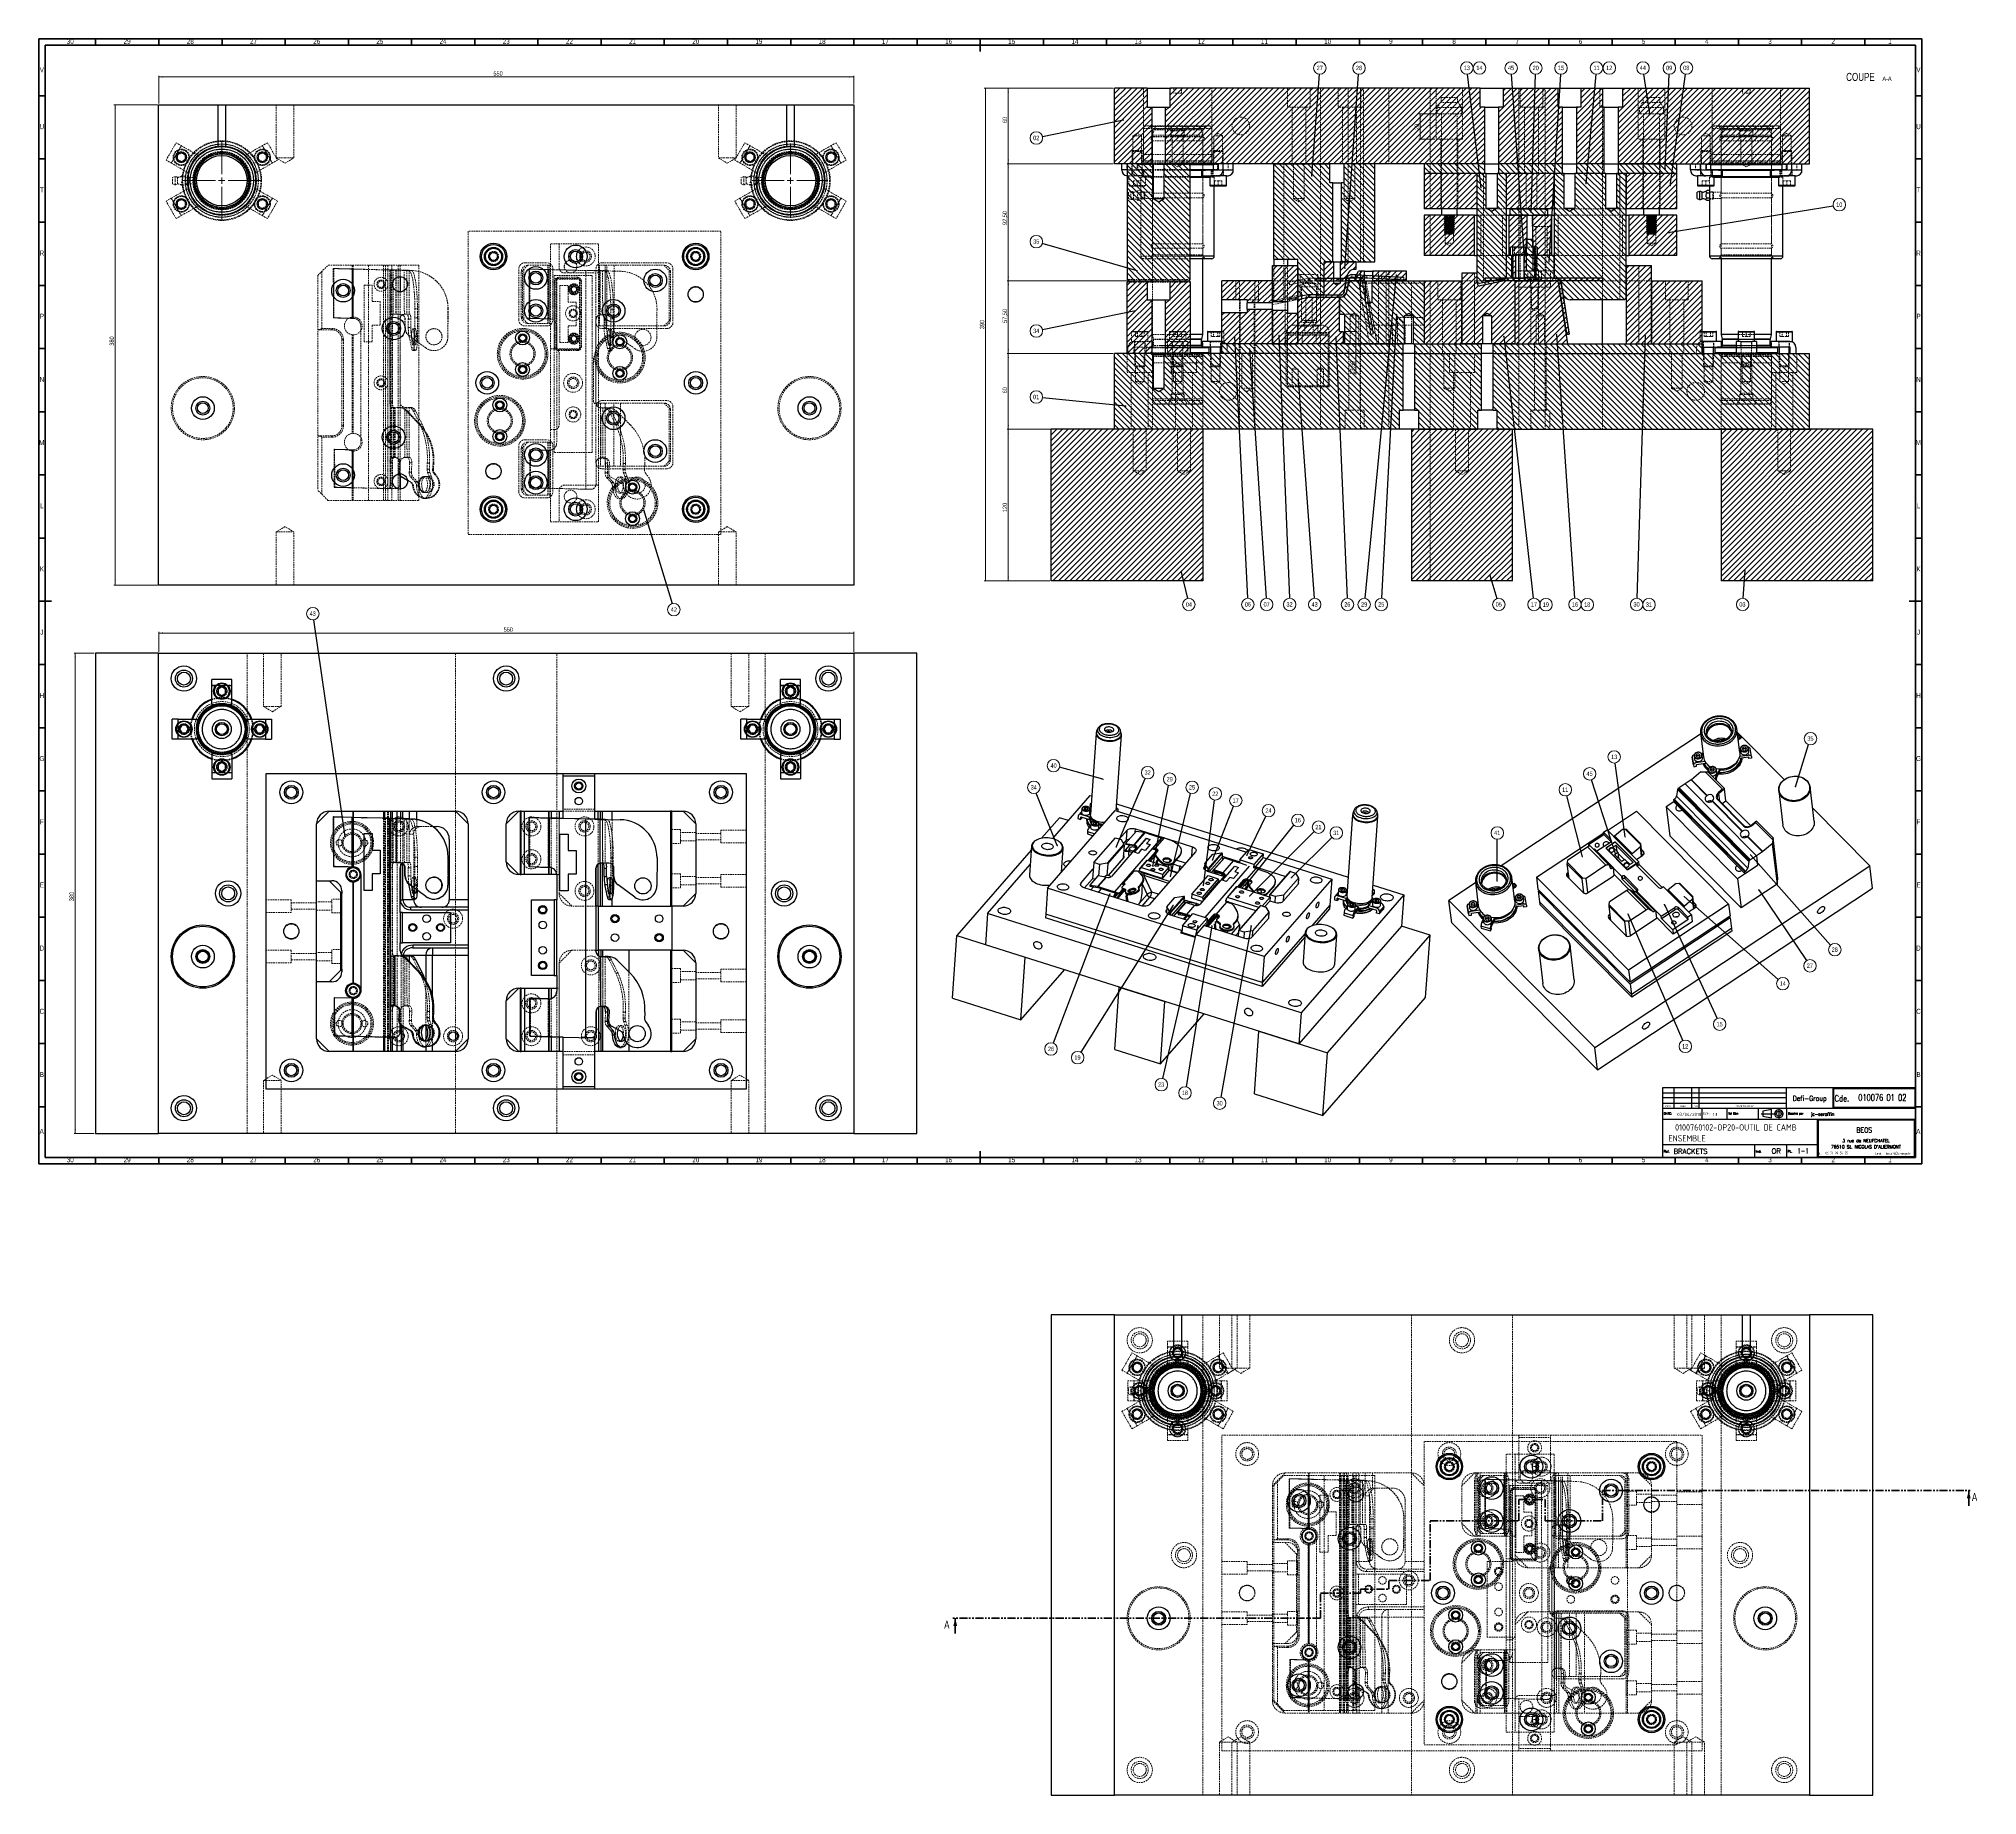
# Model space of a CAD drawing. Header units: millimetres. Extents: x 5 to 1539, y -495 to 895.
import ezdxf

# ---------------------------------------------------------------- set-up
doc = ezdxf.new("R2010")
doc.units = ezdxf.units.MM
for name, pattern in [('CENTERX2', [20.32, 12.7, -2.54, 2.54, -2.54]), ('HIDDEN', [1.905, 1.27, -0.635]), ('PHANTOM', [12.7, 6.35, -1.27, 1.27, -1.27, 1.27, -1.27])]:
    doc.linetypes.add(name, pattern=pattern)
doc.layers.add('DIMENSIONS', color=176, linetype='Continuous')
doc.styles.add('SLDTEXTSTYLE0', font='ISOCP')
doc.styles.add('SLDTEXTSTYLE1', font='ROMANT', dxfattribs={"width": 0.8})
doc.styles.add('SLDTEXTSTYLE10', font='ISOCP', dxfattribs={"width": 1.385904})
doc.styles.add('SLDTEXTSTYLE11', font='ISOCP', dxfattribs={"width": 1.246461})
doc.styles.add('SLDTEXTSTYLE12', font='ROMAND')
doc.styles.add('SLDTEXTSTYLE13', font='TXT', dxfattribs={"width": 0.75})
doc.styles.add('SLDTEXTSTYLE2', font='ISOCP', dxfattribs={"width": 0.8})
doc.styles.add('SLDTEXTSTYLE3', font='ROMANS', dxfattribs={"width": 0.8})
doc.styles.add('SLDTEXTSTYLE4', font='ROMANT')
doc.styles.add('SLDTEXTSTYLE5', font='ROMANS')
doc.styles.add('SLDTEXTSTYLE6', font='ROMANT', dxfattribs={"width": 0.65})
doc.styles.add('SLDTEXTSTYLE7', font='ISOCP', dxfattribs={"width": 1.446157})
doc.styles.add('SLDTEXTSTYLE8', font='ISOCP', dxfattribs={"width": 1.294402})
doc.styles.add('SLDTEXTSTYLE9', font='ISOCP', dxfattribs={"width": 1.147311})
doc.dimstyles.new('SLDDIMSTYLE0', dxfattribs={"dimtxt": 3.5, "dimasz": 3.302, "dimexe": 0, "dimexo": 0.0625, "dimgap": 0.875, "dimtad": 1, "dimrnd": 1e-09, "dimzin": 12, "dimdsep": 46, "dimtxsty": 'SLDTEXTSTYLE13', "dimsah": 1, "dimcen": 0.09, "dimadec": 0, "dimazin": 3, "dimtfac": 1, "dimtofl": 0, "dimtmove": 0, "dimatfit": 3, "dimfxl": 1, "dimfrac": 2, "dimtolj": 1, "dimtzin": 12, "dimarcsym": 0})
doc.dimstyles.new('SLDDIMSTYLE1', dxfattribs={"dimtxt": 0.18, "dimasz": 1.016, "dimexe": 0, "dimexo": 0.0625, "dimgap": 0, "dimtad": 0, "dimtih": 1, "dimtoh": 1, "dimdec": 0, "dimrnd": 1e-09, "dimzin": 0, "dimdsep": 46, "dimtxsty": 'Standard', "dimblk1": 'DOT', "dimblk2": 'DOT', "dimsah": 1, "dimcen": 0.09, "dimadec": 0, "dimazin": 0, "dimtfac": 1.016, "dimtdec": 0, "dimtofl": 0, "dimtmove": 0, "dimatfit": 3, "dimldrblk": 'DOT', "dimfxl": 1, "dimfrac": 2, "dimtolj": 1, "dimtzin": 0, "dimarcsym": 0})
doc.dimstyles.new('SLDDIMSTYLE2', dxfattribs={"dimtxt": 0.18, "dimasz": 3.302, "dimexe": 0, "dimexo": 0.0625, "dimgap": 0, "dimtad": 0, "dimtih": 1, "dimtoh": 1, "dimdec": 0, "dimrnd": 1e-09, "dimzin": 0, "dimdsep": 46, "dimtxsty": 'Standard', "dimsah": 1, "dimcen": 0.09, "dimadec": 0, "dimazin": 0, "dimtfac": 3.302, "dimtdec": 0, "dimtofl": 0, "dimtmove": 0, "dimatfit": 3, "dimfxl": 1, "dimfrac": 2, "dimtolj": 1, "dimtzin": 0, "dimarcsym": 0})
doc.dimstyles.new('SLDDIMSTYLE3', dxfattribs={"dimtxt": 3.5, "dimasz": 3.302, "dimexe": 0, "dimexo": 0.0625, "dimgap": 0.875, "dimtad": 1, "dimrnd": 1e-09, "dimzin": 12, "dimdsep": 46, "dimtxsty": 'SLDTEXTSTYLE13', "dimsah": 1, "dimcen": 0.09, "dimadec": 0, "dimazin": 3, "dimtfac": 1, "dimtmove": 0, "dimatfit": 0, "dimfxl": 1, "dimfrac": 2, "dimtolj": 1, "dimtzin": 12, "dimarcsym": 0})

# ---------------------------------------------------------------- blocks, each defined once
blk = doc.blocks.new('_D')
at = {"color": 7, "linetype": 'Continuous', "lineweight": 18}
for p, q in [((48.9, 408.9), (32.9, 408.9)), ((33.9, 408.9), (33.9, 28.9)), ((48.9, 28.9), (32.9, 28.9))]:
    blk.add_line(p, q, dxfattribs=at)
for points in [[(33.9, 408.9), (33.3, 405.6), (34.4, 405.6)], [(33.9, 28.9), (34.4, 32.2), (33.3, 32.2)]]:
    blk.add_solid(points, dxfattribs=at)
at = {"color": 7, "linetype": 'Continuous', "lineweight": 18, "insert": (29.3, 212.7), "char_height": 3.5, "attachment_point": 1, "rotation": 90, "style": 'SLDTEXTSTYLE13'}
blk.add_mtext('380', dxfattribs=at)
blk = doc.blocks.new('_D_1')
at = {"color": 7, "linetype": 'Continuous', "lineweight": 18}
for p, q in [((99.9, 409.9), (99.9, 425.9)), ((99.9, 424.9), (649.9, 424.9)), ((649.9, 409.9), (649.9, 425.9))]:
    blk.add_line(p, q, dxfattribs=at)
for points in [[(99.9, 424.9), (103.2, 424.4), (103.2, 425.4)], [(649.9, 424.9), (646.5, 425.4), (646.5, 424.4)]]:
    blk.add_solid(points, dxfattribs=at)
at = {"color": 7, "linetype": 'Continuous', "lineweight": 18, "insert": (372.9, 429.4), "char_height": 3.5, "attachment_point": 1, "style": 'SLDTEXTSTYLE13'}
blk.add_mtext('550', dxfattribs=at)
blk = doc.blocks.new('SW_NOTE_0')
at = {"color": 0, "linetype": 'Continuous', "lineweight": 0}
blk.add_circle((-0.7, 4.9), 4.94, dxfattribs=at)
at = {"color": 0, "linetype": 'Continuous', "lineweight": 0, "insert": (-0.8, 6.7), "char_height": 3.5, "attachment_point": 2, "style": 'SLDTEXTSTYLE13'}
blk.add_mtext('43', dxfattribs=at)
blk = doc.blocks.new('_Dot')
at = {"color": 0, "linetype": 'ByBlock', "lineweight": -2}
blk.add_line((-0.5, 0), (-1, 0), dxfattribs=at)
at = {"color": 0, "linetype": 'ByBlock', "const_width": 0.5}
blk.add_lwpolyline([(-0.25, 0, 1), (0.25, 0, 1)], format="xyb", close=True, dxfattribs=at)
blk = doc.blocks.new('_D_2')
at = {"color": 7, "linetype": 'Continuous', "lineweight": 18}
for p, q in [((98.9, 842.9), (64.5, 842.9)), ((65.5, 462.9), (65.5, 842.9)), ((98.9, 462.9), (64.5, 462.9))]:
    blk.add_line(p, q, dxfattribs=at)
for points in [[(65.5, 842.9), (65, 839.6), (66, 839.6)], [(65.5, 462.9), (66, 466.2), (65, 466.2)]]:
    blk.add_solid(points, dxfattribs=at)
at = {"color": 7, "linetype": 'Continuous', "lineweight": 18, "insert": (61, 652.3), "char_height": 3.5, "attachment_point": 1, "rotation": 90, "style": 'SLDTEXTSTYLE13'}
blk.add_mtext('380', dxfattribs=at)
blk = doc.blocks.new('_D_3')
at = {"color": 7, "linetype": 'Continuous', "lineweight": 18}
for p, q in [((99.9, 843.9), (99.9, 865.9)), ((99.9, 864.9), (649.9, 864.9)), ((649.9, 843.9), (649.9, 865.9))]:
    blk.add_line(p, q, dxfattribs=at)
for points in [[(99.9, 864.9), (103.2, 864.4), (103.2, 865.4)], [(649.9, 864.9), (646.5, 865.4), (646.5, 864.4)]]:
    blk.add_solid(points, dxfattribs=at)
at = {"color": 7, "linetype": 'Continuous', "lineweight": 18, "insert": (364.8, 869.4), "char_height": 3.5, "attachment_point": 1, "style": 'SLDTEXTSTYLE13'}
blk.add_mtext('550', dxfattribs=at)
blk = doc.blocks.new('SW_NOTE_1')
at = {"color": 0, "linetype": 'Continuous', "lineweight": 0}
blk.add_circle((1.4, -4.7), 4.94, dxfattribs=at)
at = {"color": 0, "linetype": 'Continuous', "lineweight": 0, "insert": (1.4, -2.9), "char_height": 3.5, "attachment_point": 2, "style": 'SLDTEXTSTYLE13'}
blk.add_mtext('42', dxfattribs=at)
blk = doc.blocks.new('SW_CENTERMARKSYMBOL_0')
at = {"color": 0, "linetype": 'Continuous', "lineweight": 0}
for p, q in [((0, 5), (0, 29.5)), ((-5, 0), (-29.5, 0)), ((0, 0), (-2.5, 0)), ((0, 0), (0, 2.5)), ((0, 0), (0, -2.5)), ((0, 0), (2.5, 0)), ((5, 0), (29.5, 0)), ((0, -5), (0, -29.5))]:
    blk.add_line(p, q, dxfattribs=at)
blk = doc.blocks.new('SW_CENTERMARKSYMBOL_1')
at = {"color": 0, "linetype": 'Continuous', "lineweight": 0}
for p, q in [((0, 5), (0, 31.3)), ((-5, 0), (-31.3, 0)), ((0, 0), (-2.5, 0)), ((0, 0), (0, 2.5)), ((0, 0), (0, -2.5)), ((0, 0), (2.5, 0)), ((5, 0), (31.3, 0)), ((0, -5), (0, -31.3))]:
    blk.add_line(p, q, dxfattribs=at)
blk = doc.blocks.new('_D_4')
at = {"color": 7, "linetype": 'Continuous', "lineweight": 18}
for p, q in [((1039.2, 677.1), (1048.3, 677.1)), ((1047.3, 677.1), (1047.3, 663.6)), ((1038.2, 663.6), (1048.3, 663.6)), ((1047.3, 663.6), (1047.3, 629.4))]:
    blk.add_line(p, q, dxfattribs=at)
for points in [[(1047.3, 677.1), (1046.7, 673.8), (1047.8, 673.8)], [(1047.3, 663.6), (1047.8, 666.9), (1046.7, 666.9)]]:
    blk.add_solid(points, dxfattribs=at)
at = {"color": 7, "linetype": 'Continuous', "lineweight": 18, "insert": (1042.7, 629.4), "char_height": 3.5, "attachment_point": 1, "rotation": 90, "style": 'SLDTEXTSTYLE13'}
blk.add_mtext('13,50', dxfattribs=at)
blk = doc.blocks.new('_D_5')
at = {"color": 7, "linetype": 'Continuous', "lineweight": 18}
for p, q in [((1110.7, 835.6), (1097.2, 835.6)), ((1098.2, 835.6), (1098.2, 815.6)), ((1109.7, 815.6), (1097.2, 815.6))]:
    blk.add_line(p, q, dxfattribs=at)
for points in [[(1098.2, 835.6), (1097.7, 832.3), (1098.7, 832.3)], [(1098.2, 815.6), (1098.7, 818.9), (1097.7, 818.9)]]:
    blk.add_solid(points, dxfattribs=at)
at = {"color": 7, "linetype": 'Continuous', "lineweight": 18, "insert": (1093.7, 822.9), "char_height": 3.5, "attachment_point": 1, "rotation": 90, "style": 'SLDTEXTSTYLE13'}
blk.add_mtext('20', dxfattribs=at)
blk = doc.blocks.new('_D_6')
at = {"color": 7, "linetype": 'Continuous', "lineweight": 18}
for p, q in [((855.2, 856.1), (771.2, 856.1)), ((772.2, 796.1), (772.2, 856.1)), ((855.2, 796.1), (771.2, 796.1))]:
    blk.add_line(p, q, dxfattribs=at)
for points in [[(772.2, 856.1), (771.7, 852.8), (772.7, 852.8)], [(772.2, 796.1), (772.7, 799.4), (771.7, 799.4)]]:
    blk.add_solid(points, dxfattribs=at)
at = {"color": 7, "linetype": 'Continuous', "lineweight": 18, "insert": (767.7, 828.4), "char_height": 3.5, "attachment_point": 1, "rotation": 90, "style": 'SLDTEXTSTYLE13'}
blk.add_mtext('60', dxfattribs=at)
blk = doc.blocks.new('_D_7')
at = {"color": 7, "linetype": 'Continuous', "lineweight": 18}
for p, q in [((805.2, 586.1), (771.2, 586.1)), ((772.2, 466.1), (772.2, 586.1)), ((805.2, 466.1), (771.2, 466.1))]:
    blk.add_line(p, q, dxfattribs=at)
for points in [[(772.2, 586.1), (771.7, 582.8), (772.7, 582.8)], [(772.2, 466.1), (772.7, 469.4), (771.7, 469.4)]]:
    blk.add_solid(points, dxfattribs=at)
at = {"color": 7, "linetype": 'Continuous', "lineweight": 18, "insert": (767.7, 520.6), "char_height": 3.5, "attachment_point": 1, "rotation": 90, "style": 'SLDTEXTSTYLE13'}
blk.add_mtext('120', dxfattribs=at)
blk = doc.blocks.new('_D_8')
at = {"color": 7, "linetype": 'Continuous', "lineweight": 18}
for p, q in [((855.2, 856.1), (753.2, 856.1)), ((754.2, 466.1), (754.2, 856.1)), ((805.2, 466.1), (753.2, 466.1))]:
    blk.add_line(p, q, dxfattribs=at)
for points in [[(754.2, 856.1), (753.7, 852.8), (754.7, 852.8)], [(754.2, 466.1), (754.7, 469.4), (753.7, 469.4)]]:
    blk.add_solid(points, dxfattribs=at)
at = {"color": 7, "linetype": 'Continuous', "lineweight": 18, "insert": (749.7, 665.3), "char_height": 3.5, "attachment_point": 1, "rotation": 90, "style": 'SLDTEXTSTYLE13'}
blk.add_mtext('390', dxfattribs=at)
blk = doc.blocks.new('_D_9')
at = {"color": 7, "linetype": 'Continuous', "lineweight": 18}
for p, q in [((855.2, 646.1), (771.2, 646.1)), ((772.2, 586.1), (772.2, 646.1)), ((1335.2, 586.1), (771.2, 586.1))]:
    blk.add_line(p, q, dxfattribs=at)
for points in [[(772.2, 646.1), (771.7, 642.8), (772.7, 642.8)], [(772.2, 586.1), (772.7, 589.4), (771.7, 589.4)]]:
    blk.add_solid(points, dxfattribs=at)
at = {"color": 7, "linetype": 'Continuous', "lineweight": 18, "insert": (767.7, 614.5), "char_height": 3.5, "attachment_point": 1, "rotation": 90, "style": 'SLDTEXTSTYLE13'}
blk.add_mtext('60', dxfattribs=at)
blk = doc.blocks.new('_D_10')
at = {"color": 7, "linetype": 'Continuous', "lineweight": 18}
for p, q in [((855.2, 796.1), (771.2, 796.1)), ((772.2, 796.1), (772.2, 703.6)), ((866.2, 703.6), (771.2, 703.6))]:
    blk.add_line(p, q, dxfattribs=at)
for points in [[(772.2, 796.1), (771.7, 792.8), (772.7, 792.8)], [(772.2, 703.6), (772.7, 706.9), (771.7, 706.9)]]:
    blk.add_solid(points, dxfattribs=at)
at = {"color": 7, "linetype": 'Continuous', "lineweight": 18, "insert": (767.7, 747.8), "char_height": 3.5, "attachment_point": 1, "rotation": 90, "style": 'SLDTEXTSTYLE13'}
blk.add_mtext('92,50', dxfattribs=at)
blk = doc.blocks.new('_D_11')
at = {"color": 7, "linetype": 'Continuous', "lineweight": 18}
for p, q in [((866.2, 703.6), (771.2, 703.6)), ((772.2, 703.6), (772.2, 646.1)), ((855.2, 646.1), (771.2, 646.1))]:
    blk.add_line(p, q, dxfattribs=at)
for points in [[(772.2, 703.6), (771.7, 700.3), (772.7, 700.3)], [(772.2, 646.1), (772.7, 649.4), (771.7, 649.4)]]:
    blk.add_solid(points, dxfattribs=at)
at = {"color": 7, "linetype": 'Continuous', "lineweight": 18, "insert": (767.7, 670.3), "char_height": 3.5, "attachment_point": 1, "rotation": 90, "style": 'SLDTEXTSTYLE13'}
blk.add_mtext('57,50', dxfattribs=at)
blk = doc.blocks.new('SW_NOTE_2')
at = {"color": 0, "linetype": 'Continuous', "lineweight": 0, "attachment_point": 2, "style": 'SLDTEXTSTYLE13'}
for s, insert, char_height in [('COUPE', (14.6, 8.2), 6.35), ('A-A', (35.6, 5.3), 3.5)]:
    blk.add_mtext(s, dxfattribs=dict(at, insert=insert, char_height=char_height))
blk = doc.blocks.new('SW_NOTE_3')
at = {"color": 0, "linetype": 'Continuous', "lineweight": 0}
blk.add_circle((-4.9, 0.5), 4.94, dxfattribs=at)
at = {"color": 0, "linetype": 'Continuous', "lineweight": 0, "insert": (-5, 2.3), "char_height": 3.5, "attachment_point": 2, "style": 'SLDTEXTSTYLE13'}
blk.add_mtext('01', dxfattribs=at)
blk = doc.blocks.new('SW_NOTE_4')
at = {"color": 0, "linetype": 'Continuous', "lineweight": 0}
blk.add_circle((-4.8, -1), 4.94, dxfattribs=at)
at = {"color": 0, "linetype": 'Continuous', "lineweight": 0, "insert": (-4.9, 0.8), "char_height": 3.5, "attachment_point": 2, "style": 'SLDTEXTSTYLE13'}
blk.add_mtext('02', dxfattribs=at)
blk = doc.blocks.new('SW_NOTE_5')
at = {"color": 0, "linetype": 'Continuous', "lineweight": 0}
blk.add_circle((-0.3, -4.9), 4.94, dxfattribs=at)
at = {"color": 0, "linetype": 'Continuous', "lineweight": 0, "insert": (-0.4, -3.1), "char_height": 3.5, "attachment_point": 2, "style": 'SLDTEXTSTYLE13'}
blk.add_mtext('03', dxfattribs=at)
blk = doc.blocks.new('SW_NOTE_6')
at = {"color": 0, "linetype": 'Continuous', "lineweight": 0}
blk.add_circle((1.1, -4.8), 4.94, dxfattribs=at)
at = {"color": 0, "linetype": 'Continuous', "lineweight": 0, "insert": (1.1, -3), "char_height": 3.5, "attachment_point": 2, "style": 'SLDTEXTSTYLE13'}
blk.add_mtext('04', dxfattribs=at)
blk = doc.blocks.new('SW_NOTE_7')
at = {"color": 0, "linetype": 'Continuous', "lineweight": 0}
blk.add_circle((1.5, -4.7), 4.94, dxfattribs=at)
at = {"color": 0, "linetype": 'Continuous', "lineweight": 0, "insert": (1.4, -2.9), "char_height": 3.5, "attachment_point": 2, "style": 'SLDTEXTSTYLE13'}
blk.add_mtext('05', dxfattribs=at)
blk = doc.blocks.new('SW_NOTE_8')
at = {"color": 0, "linetype": 'Continuous', "lineweight": 0}
blk.add_circle((0.2, -4.9), 4.94, dxfattribs=at)
at = {"color": 0, "linetype": 'Continuous', "lineweight": 0, "insert": (0.2, -3.1), "char_height": 3.5, "attachment_point": 2, "style": 'SLDTEXTSTYLE13'}
blk.add_mtext('06', dxfattribs=at)
blk = doc.blocks.new('SW_NOTE_9')
at = {"color": 0, "linetype": 'Continuous', "lineweight": 0}
blk.add_circle((0.3, -4.9), 4.94, dxfattribs=at)
at = {"color": 0, "linetype": 'Continuous', "lineweight": 0, "insert": (0.3, -3.1), "char_height": 3.5, "attachment_point": 2, "style": 'SLDTEXTSTYLE13'}
blk.add_mtext('07', dxfattribs=at)
blk = doc.blocks.new('SW_NOTE_10')
at = {"color": 0, "linetype": 'Continuous', "lineweight": 0}
blk.add_circle((0.7, 4.9), 4.94, dxfattribs=at)
at = {"color": 0, "linetype": 'Continuous', "lineweight": 0, "insert": (0.6, 6.7), "char_height": 3.5, "attachment_point": 2, "style": 'SLDTEXTSTYLE13'}
blk.add_mtext('08', dxfattribs=at)
blk = doc.blocks.new('SW_NOTE_11')
at = {"color": 0, "linetype": 'Continuous', "lineweight": 0}
blk.add_circle((0.2, 4.9), 4.94, dxfattribs=at)
at = {"color": 0, "linetype": 'Continuous', "lineweight": 0, "insert": (0.1, 6.7), "char_height": 3.5, "attachment_point": 2, "style": 'SLDTEXTSTYLE13'}
blk.add_mtext('09', dxfattribs=at)
blk = doc.blocks.new('SW_NOTE_12')
at = {"color": 0, "linetype": 'Continuous', "lineweight": 0}
blk.add_circle((4.9, 0.8), 4.94, dxfattribs=at)
at = {"color": 0, "linetype": 'Continuous', "lineweight": 0, "insert": (4.8, 2.6), "char_height": 3.5, "attachment_point": 2, "style": 'SLDTEXTSTYLE13'}
blk.add_mtext('10', dxfattribs=at)
blk = doc.blocks.new('SW_NOTE_13')
at = {"color": 0, "linetype": 'Continuous', "lineweight": 0}
blk.add_circle((0.4, 4.9), 4.94, dxfattribs=at)
at = {"color": 0, "linetype": 'Continuous', "lineweight": 0, "insert": (0.4, 6.7), "char_height": 3.5, "attachment_point": 2, "style": 'SLDTEXTSTYLE13'}
blk.add_mtext('11', dxfattribs=at)
blk = doc.blocks.new('SW_NOTE_14')
at = {"color": 0, "linetype": 'Continuous', "lineweight": 0}
blk.add_circle((2.6, 2.7), 4.94, dxfattribs=at)
at = {"color": 0, "linetype": 'Continuous', "lineweight": 0, "insert": (2.5, 4.5), "char_height": 3.5, "attachment_point": 2, "style": 'SLDTEXTSTYLE13'}
blk.add_mtext('12', dxfattribs=at)
blk = doc.blocks.new('SW_NOTE_15')
at = {"color": 0, "linetype": 'Continuous', "lineweight": 0}
blk.add_circle((-0.6, 4.9), 4.94, dxfattribs=at)
at = {"color": 0, "linetype": 'Continuous', "lineweight": 0, "insert": (-0.6, 6.7), "char_height": 3.5, "attachment_point": 2, "style": 'SLDTEXTSTYLE13'}
blk.add_mtext('13', dxfattribs=at)
blk = doc.blocks.new('SW_NOTE_16')
at = {"color": 0, "linetype": 'Continuous', "lineweight": 0}
blk.add_circle((2.6, 2.7), 4.94, dxfattribs=at)
at = {"color": 0, "linetype": 'Continuous', "lineweight": 0, "insert": (2.5, 4.5), "char_height": 3.5, "attachment_point": 2, "style": 'SLDTEXTSTYLE13'}
blk.add_mtext('14', dxfattribs=at)
blk = doc.blocks.new('SW_NOTE_17')
at = {"color": 0, "linetype": 'Continuous', "lineweight": 0}
blk.add_circle((0.3, 4.9), 4.94, dxfattribs=at)
at = {"color": 0, "linetype": 'Continuous', "lineweight": 0, "insert": (0.2, 6.7), "char_height": 3.5, "attachment_point": 2, "style": 'SLDTEXTSTYLE13'}
blk.add_mtext('15', dxfattribs=at)
blk = doc.blocks.new('SW_NOTE_18')
at = {"color": 0, "linetype": 'Continuous', "lineweight": 0}
blk.add_circle((0.3, -4.9), 4.94, dxfattribs=at)
at = {"color": 0, "linetype": 'Continuous', "lineweight": 0, "insert": (0.3, -3.1), "char_height": 3.5, "attachment_point": 2, "style": 'SLDTEXTSTYLE13'}
blk.add_mtext('16', dxfattribs=at)
blk = doc.blocks.new('SW_NOTE_19')
at = {"color": 0, "linetype": 'Continuous', "lineweight": 0}
blk.add_circle((0.6, -4.9), 4.94, dxfattribs=at)
at = {"color": 0, "linetype": 'Continuous', "lineweight": 0, "insert": (0.5, -3.1), "char_height": 3.5, "attachment_point": 2, "style": 'SLDTEXTSTYLE13'}
blk.add_mtext('17', dxfattribs=at)
blk = doc.blocks.new('SW_NOTE_20')
at = {"color": 0, "linetype": 'Continuous', "lineweight": 0}
blk.add_circle((0.2, 4.9), 4.94, dxfattribs=at)
at = {"color": 0, "linetype": 'Continuous', "lineweight": 0, "insert": (0.1, 6.7), "char_height": 3.5, "attachment_point": 2, "style": 'SLDTEXTSTYLE13'}
blk.add_mtext('20', dxfattribs=at)
blk = doc.blocks.new('SW_NOTE_21')
at = {"color": 0, "linetype": 'Continuous', "lineweight": 0}
blk.add_circle((-0.3, -4.9), 4.94, dxfattribs=at)
at = {"color": 0, "linetype": 'Continuous', "lineweight": 0, "insert": (-0.3, -3.1), "char_height": 3.5, "attachment_point": 2, "style": 'SLDTEXTSTYLE13'}
blk.add_mtext('25', dxfattribs=at)
blk = doc.blocks.new('SW_NOTE_22')
at = {"color": 0, "linetype": 'Continuous', "lineweight": 0}
blk.add_circle((0.2, -4.9), 4.94, dxfattribs=at)
at = {"color": 0, "linetype": 'Continuous', "lineweight": 0, "insert": (0.1, -3.1), "char_height": 3.5, "attachment_point": 2, "style": 'SLDTEXTSTYLE13'}
blk.add_mtext('26', dxfattribs=at)
blk = doc.blocks.new('SW_NOTE_23')
at = {"color": 0, "linetype": 'Continuous', "lineweight": 0}
blk.add_circle((0.4, 4.9), 4.94, dxfattribs=at)
at = {"color": 0, "linetype": 'Continuous', "lineweight": 0, "insert": (0.3, 6.7), "char_height": 3.5, "attachment_point": 2, "style": 'SLDTEXTSTYLE13'}
blk.add_mtext('27', dxfattribs=at)
blk = doc.blocks.new('SW_NOTE_24')
at = {"color": 0, "linetype": 'Continuous', "lineweight": 0}
blk.add_circle((0.3, 4.9), 4.94, dxfattribs=at)
at = {"color": 0, "linetype": 'Continuous', "lineweight": 0, "insert": (0.3, 6.7), "char_height": 3.5, "attachment_point": 2, "style": 'SLDTEXTSTYLE13'}
blk.add_mtext('28', dxfattribs=at)
blk = doc.blocks.new('SW_NOTE_25')
at = {"color": 0, "linetype": 'Continuous', "lineweight": 0}
blk.add_circle((-0.5, -4.9), 4.94, dxfattribs=at)
at = {"color": 0, "linetype": 'Continuous', "lineweight": 0, "insert": (-0.5, -3.1), "char_height": 3.5, "attachment_point": 2, "style": 'SLDTEXTSTYLE13'}
blk.add_mtext('29', dxfattribs=at)
blk = doc.blocks.new('SW_NOTE_26')
at = {"color": 0, "linetype": 'Continuous', "lineweight": 0}
blk.add_circle((0.2, -4.9), 4.94, dxfattribs=at)
at = {"color": 0, "linetype": 'Continuous', "lineweight": 0, "insert": (0.1, -3.1), "char_height": 3.5, "attachment_point": 2, "style": 'SLDTEXTSTYLE13'}
blk.add_mtext('32', dxfattribs=at)
blk = doc.blocks.new('SW_NOTE_27')
at = {"color": 0, "linetype": 'Continuous', "lineweight": 0}
blk.add_circle((-0.2, -4.9), 4.94, dxfattribs=at)
at = {"color": 0, "linetype": 'Continuous', "lineweight": 0, "insert": (-0.2, -3.1), "char_height": 3.5, "attachment_point": 2, "style": 'SLDTEXTSTYLE13'}
blk.add_mtext('30', dxfattribs=at)
blk = doc.blocks.new('SW_NOTE_28')
at = {"color": 0, "linetype": 'Continuous', "lineweight": 0}
blk.add_circle((-4.8, -1), 4.94, dxfattribs=at)
at = {"color": 0, "linetype": 'Continuous', "lineweight": 0, "insert": (-4.9, 0.8), "char_height": 3.5, "attachment_point": 2, "style": 'SLDTEXTSTYLE13'}
blk.add_mtext('34', dxfattribs=at)
blk = doc.blocks.new('SW_NOTE_29')
at = {"color": 0, "linetype": 'Continuous', "lineweight": 0}
blk.add_circle((-4.7, 1.4), 4.94, dxfattribs=at)
at = {"color": 0, "linetype": 'Continuous', "lineweight": 0, "insert": (-4.8, 3.2), "char_height": 3.5, "attachment_point": 2, "style": 'SLDTEXTSTYLE13'}
blk.add_mtext('35', dxfattribs=at)
blk = doc.blocks.new('SW_NOTE_30')
at = {"color": 0, "linetype": 'Continuous', "lineweight": 0}
blk.add_circle((0.4, -4.9), 4.94, dxfattribs=at)
at = {"color": 0, "linetype": 'Continuous', "lineweight": 0, "insert": (0.3, -3.1), "char_height": 3.5, "attachment_point": 2, "style": 'SLDTEXTSTYLE13'}
blk.add_mtext('43', dxfattribs=at)
blk = doc.blocks.new('SW_NOTE_31')
at = {"color": 0, "linetype": 'Continuous', "lineweight": 0}
blk.add_circle((-0.7, 4.9), 4.94, dxfattribs=at)
at = {"color": 0, "linetype": 'Continuous', "lineweight": 0, "insert": (-0.8, 6.7), "char_height": 3.5, "attachment_point": 2, "style": 'SLDTEXTSTYLE13'}
blk.add_mtext('44', dxfattribs=at)
blk = doc.blocks.new('SW_NOTE_32')
at = {"color": 0, "linetype": 'Continuous', "lineweight": 0}
blk.add_circle((-0.3, 4.9), 4.94, dxfattribs=at)
at = {"color": 0, "linetype": 'Continuous', "lineweight": 0, "insert": (-0.4, 6.7), "char_height": 3.5, "attachment_point": 2, "style": 'SLDTEXTSTYLE13'}
blk.add_mtext('45', dxfattribs=at)
blk = doc.blocks.new('SW_NOTE_33')
at = {"color": 0, "linetype": 'Continuous', "lineweight": 0}
blk.add_circle((3.1, 3.8), 4.94, dxfattribs=at)
at = {"color": 0, "linetype": 'Continuous', "lineweight": 0, "insert": (3, 5.7), "char_height": 3.5, "attachment_point": 2, "style": 'SLDTEXTSTYLE13'}
blk.add_mtext('16', dxfattribs=at)
blk = doc.blocks.new('SW_NOTE_34')
at = {"color": 0, "linetype": 'Continuous', "lineweight": 0}
blk.add_circle((1.8, 4.6), 4.94, dxfattribs=at)
at = {"color": 0, "linetype": 'Continuous', "lineweight": 0, "insert": (1.7, 6.4), "char_height": 3.5, "attachment_point": 2, "style": 'SLDTEXTSTYLE13'}
blk.add_mtext('17', dxfattribs=at)
blk = doc.blocks.new('SW_NOTE_35')
at = {"color": 0, "linetype": 'Continuous', "lineweight": 0}
blk.add_circle((-0.8, -4.9), 4.94, dxfattribs=at)
at = {"color": 0, "linetype": 'Continuous', "lineweight": 0, "insert": (-0.9, -3.1), "char_height": 3.5, "attachment_point": 2, "style": 'SLDTEXTSTYLE13'}
blk.add_mtext('18', dxfattribs=at)
blk = doc.blocks.new('SW_NOTE_36')
at = {"color": 0, "linetype": 'Continuous', "lineweight": 0}
blk.add_circle((-2.6, -4.2), 4.94, dxfattribs=at)
at = {"color": 0, "linetype": 'Continuous', "lineweight": 0, "insert": (-2.7, -2.4), "char_height": 3.5, "attachment_point": 2, "style": 'SLDTEXTSTYLE13'}
blk.add_mtext('19', dxfattribs=at)
blk = doc.blocks.new('SW_NOTE_37')
at = {"color": 0, "linetype": 'Continuous', "lineweight": 0}
blk.add_circle((3.5, 3.5), 4.94, dxfattribs=at)
at = {"color": 0, "linetype": 'Continuous', "lineweight": 0, "insert": (3.4, 5.3), "char_height": 3.5, "attachment_point": 2, "style": 'SLDTEXTSTYLE13'}
blk.add_mtext('21', dxfattribs=at)
blk = doc.blocks.new('SW_NOTE_38')
at = {"color": 0, "linetype": 'Continuous', "lineweight": 0}
blk.add_circle((0.6, 4.9), 4.94, dxfattribs=at)
at = {"color": 0, "linetype": 'Continuous', "lineweight": 0, "insert": (0.6, 6.7), "char_height": 3.5, "attachment_point": 2, "style": 'SLDTEXTSTYLE13'}
blk.add_mtext('22', dxfattribs=at)
blk = doc.blocks.new('SW_NOTE_39')
at = {"color": 0, "linetype": 'Continuous', "lineweight": 0}
blk.add_circle((-1.1, -4.8), 4.94, dxfattribs=at)
at = {"color": 0, "linetype": 'Continuous', "lineweight": 0, "insert": (-1.2, -3), "char_height": 3.5, "attachment_point": 2, "style": 'SLDTEXTSTYLE13'}
blk.add_mtext('23', dxfattribs=at)
blk = doc.blocks.new('SW_NOTE_40')
at = {"color": 0, "linetype": 'Continuous', "lineweight": 0}
blk.add_circle((2.1, 4.4), 4.94, dxfattribs=at)
at = {"color": 0, "linetype": 'Continuous', "lineweight": 0, "insert": (2.1, 6.3), "char_height": 3.5, "attachment_point": 2, "style": 'SLDTEXTSTYLE13'}
blk.add_mtext('24', dxfattribs=at)
blk = doc.blocks.new('SW_NOTE_41')
at = {"color": 0, "linetype": 'Continuous', "lineweight": 0}
blk.add_circle((1.2, 4.8), 4.94, dxfattribs=at)
at = {"color": 0, "linetype": 'Continuous', "lineweight": 0, "insert": (1.1, 6.6), "char_height": 3.5, "attachment_point": 2, "style": 'SLDTEXTSTYLE13'}
blk.add_mtext('25', dxfattribs=at)
blk = doc.blocks.new('SW_NOTE_42')
at = {"color": 0, "linetype": 'Continuous', "lineweight": 0}
blk.add_circle((-1.8, -4.6), 4.94, dxfattribs=at)
at = {"color": 0, "linetype": 'Continuous', "lineweight": 0, "insert": (-1.8, -2.8), "char_height": 3.5, "attachment_point": 2, "style": 'SLDTEXTSTYLE13'}
blk.add_mtext('26', dxfattribs=at)
blk = doc.blocks.new('SW_NOTE_43')
at = {"color": 0, "linetype": 'Continuous', "lineweight": 0}
blk.add_circle((0.9, 4.9), 4.94, dxfattribs=at)
at = {"color": 0, "linetype": 'Continuous', "lineweight": 0, "insert": (0.9, 6.7), "char_height": 3.5, "attachment_point": 2, "style": 'SLDTEXTSTYLE13'}
blk.add_mtext('29', dxfattribs=at)
blk = doc.blocks.new('SW_NOTE_44')
at = {"color": 0, "linetype": 'Continuous', "lineweight": 0}
blk.add_circle((-0.9, -4.9), 4.94, dxfattribs=at)
at = {"color": 0, "linetype": 'Continuous', "lineweight": 0, "insert": (-0.9, -3.1), "char_height": 3.5, "attachment_point": 2, "style": 'SLDTEXTSTYLE13'}
blk.add_mtext('30', dxfattribs=at)
blk = doc.blocks.new('SW_NOTE_45')
at = {"color": 0, "linetype": 'Continuous', "lineweight": 0}
blk.add_circle((3.5, 3.5), 4.94, dxfattribs=at)
at = {"color": 0, "linetype": 'Continuous', "lineweight": 0, "insert": (3.4, 5.3), "char_height": 3.5, "attachment_point": 2, "style": 'SLDTEXTSTYLE13'}
blk.add_mtext('31', dxfattribs=at)
blk = doc.blocks.new('SW_NOTE_46')
at = {"color": 0, "linetype": 'Continuous', "lineweight": 0}
blk.add_circle((1.9, 4.5), 4.94, dxfattribs=at)
at = {"color": 0, "linetype": 'Continuous', "lineweight": 0, "insert": (1.9, 6.4), "char_height": 3.5, "attachment_point": 2, "style": 'SLDTEXTSTYLE13'}
blk.add_mtext('32', dxfattribs=at)
blk = doc.blocks.new('SW_NOTE_47')
at = {"color": 0, "linetype": 'Continuous', "lineweight": 0}
blk.add_circle((-1.8, 4.6), 4.94, dxfattribs=at)
at = {"color": 0, "linetype": 'Continuous', "lineweight": 0, "insert": (-1.9, 6.4), "char_height": 3.5, "attachment_point": 2, "style": 'SLDTEXTSTYLE13'}
blk.add_mtext('34', dxfattribs=at)
blk = doc.blocks.new('SW_NOTE_48')
at = {"color": 0, "linetype": 'Continuous', "lineweight": 0}
blk.add_circle((-4.8, 1.3), 4.94, dxfattribs=at)
at = {"color": 0, "linetype": 'Continuous', "lineweight": 0, "insert": (-4.8, 3.1), "char_height": 3.5, "attachment_point": 2, "style": 'SLDTEXTSTYLE13'}
blk.add_mtext('40', dxfattribs=at)
blk = doc.blocks.new('SW_NOTE_49')
at = {"color": 0, "linetype": 'Continuous', "lineweight": 0}
blk.add_circle((3.7, -3.3), 4.94, dxfattribs=at)
at = {"color": 0, "linetype": 'Continuous', "lineweight": 0, "insert": (3.6, -1.5), "char_height": 3.5, "attachment_point": 2, "style": 'SLDTEXTSTYLE13'}
blk.add_mtext('14', dxfattribs=at)
blk = doc.blocks.new('SW_NOTE_50')
at = {"color": 0, "linetype": 'Continuous', "lineweight": 0}
blk.add_circle((-0.7, 4.9), 4.94, dxfattribs=at)
at = {"color": 0, "linetype": 'Continuous', "lineweight": 0, "insert": (-0.7, 6.7), "char_height": 3.5, "attachment_point": 2, "style": 'SLDTEXTSTYLE13'}
blk.add_mtext('13', dxfattribs=at)
blk = doc.blocks.new('SW_NOTE_51')
at = {"color": 0, "linetype": 'Continuous', "lineweight": 0}
blk.add_circle((2, -4.5), 4.94, dxfattribs=at)
at = {"color": 0, "linetype": 'Continuous', "lineweight": 0, "insert": (1.9, -2.7), "char_height": 3.5, "attachment_point": 2, "style": 'SLDTEXTSTYLE13'}
blk.add_mtext('12', dxfattribs=at)
blk = doc.blocks.new('SW_NOTE_52')
at = {"color": 0, "linetype": 'Continuous', "lineweight": 0}
blk.add_circle((-1.2, 4.8), 4.94, dxfattribs=at)
at = {"color": 0, "linetype": 'Continuous', "lineweight": 0, "insert": (-1.3, 6.6), "char_height": 3.5, "attachment_point": 2, "style": 'SLDTEXTSTYLE13'}
blk.add_mtext('11', dxfattribs=at)
blk = doc.blocks.new('SW_NOTE_53')
at = {"color": 0, "linetype": 'Continuous', "lineweight": 0}
blk.add_circle((2.1, -4.5), 4.94, dxfattribs=at)
at = {"color": 0, "linetype": 'Continuous', "lineweight": 0, "insert": (2, -2.7), "char_height": 3.5, "attachment_point": 2, "style": 'SLDTEXTSTYLE13'}
blk.add_mtext('15', dxfattribs=at)
blk = doc.blocks.new('SW_NOTE_54')
at = {"color": 0, "linetype": 'Continuous', "lineweight": 0}
blk.add_circle((2.6, 2.7), 4.94, dxfattribs=at)
at = {"color": 0, "linetype": 'Continuous', "lineweight": 0, "insert": (2.5, 4.5), "char_height": 3.5, "attachment_point": 2, "style": 'SLDTEXTSTYLE13'}
blk.add_mtext('18', dxfattribs=at)
blk = doc.blocks.new('SW_NOTE_55')
at = {"color": 0, "linetype": 'Continuous', "lineweight": 0}
blk.add_circle((2.6, 2.7), 4.94, dxfattribs=at)
at = {"color": 0, "linetype": 'Continuous', "lineweight": 0, "insert": (2.5, 4.5), "char_height": 3.5, "attachment_point": 2, "style": 'SLDTEXTSTYLE13'}
blk.add_mtext('19', dxfattribs=at)
blk = doc.blocks.new('SW_NOTE_56')
at = {"color": 0, "linetype": 'Continuous', "lineweight": 0}
blk.add_circle((2.8, -4.1), 4.94, dxfattribs=at)
at = {"color": 0, "linetype": 'Continuous', "lineweight": 0, "insert": (2.7, -2.3), "char_height": 3.5, "attachment_point": 2, "style": 'SLDTEXTSTYLE13'}
blk.add_mtext('27', dxfattribs=at)
blk = doc.blocks.new('SW_NOTE_57')
at = {"color": 0, "linetype": 'Continuous', "lineweight": 0}
blk.add_circle((3.3, -3.7), 4.94, dxfattribs=at)
at = {"color": 0, "linetype": 'Continuous', "lineweight": 0, "insert": (3.2, -1.9), "char_height": 3.5, "attachment_point": 2, "style": 'SLDTEXTSTYLE13'}
blk.add_mtext('28', dxfattribs=at)
blk = doc.blocks.new('SW_NOTE_58')
at = {"color": 0, "linetype": 'Continuous', "lineweight": 0}
blk.add_circle((2.6, 2.7), 4.94, dxfattribs=at)
at = {"color": 0, "linetype": 'Continuous', "lineweight": 0, "insert": (2.5, 4.5), "char_height": 3.5, "attachment_point": 2, "style": 'SLDTEXTSTYLE13'}
blk.add_mtext('31', dxfattribs=at)
blk = doc.blocks.new('SW_NOTE_59')
at = {"color": 0, "linetype": 'Continuous', "lineweight": 0}
blk.add_circle((1.5, 4.7), 4.94, dxfattribs=at)
at = {"color": 0, "linetype": 'Continuous', "lineweight": 0, "insert": (1.4, 6.5), "char_height": 3.5, "attachment_point": 2, "style": 'SLDTEXTSTYLE13'}
blk.add_mtext('35', dxfattribs=at)
blk = doc.blocks.new('SW_NOTE_60')
at = {"color": 0, "linetype": 'Continuous', "lineweight": 0}
blk.add_circle((0, 4.9), 4.94, dxfattribs=at)
at = {"color": 0, "linetype": 'Continuous', "lineweight": 0, "insert": (-0.1, 6.7), "char_height": 3.5, "attachment_point": 2, "style": 'SLDTEXTSTYLE13'}
blk.add_mtext('41', dxfattribs=at)
blk = doc.blocks.new('SW_NOTE_61')
at = {"color": 0, "linetype": 'Continuous', "lineweight": 0}
blk.add_circle((-1.5, 4.7), 4.94, dxfattribs=at)
at = {"color": 0, "linetype": 'Continuous', "lineweight": 0, "insert": (-1.6, 6.5), "char_height": 3.5, "attachment_point": 2, "style": 'SLDTEXTSTYLE13'}
blk.add_mtext('45', dxfattribs=at)

msp = doc.modelspace()

# ---------------------------------------------------------------- hatches: boundary and pattern name
at = {"linetype": 'Continuous', "lineweight": 18}
h = msp.add_hatch(dxfattribs=at)
h.set_pattern_fill('ANSI31', style=0)
h.paths.add_polyline_path([(856.211, 856.111), (856.211, 796.111), (885.711, 796.111), (885.711, 841.111), (882.211, 841.111), (882.211, 856.111)], flags=0)
h = msp.add_hatch(dxfattribs=at)
h.set_pattern_fill('ANSI31', style=0)
h.paths.add_polyline_path([(896.711, 796.111), (1149.211, 796.111), (1149.211, 841.111), (1145.711, 841.111), (1145.711, 856.111), (900.211, 856.111), (900.211, 841.111), (896.711, 841.111)], flags=0)
h = msp.add_hatch(dxfattribs=at)
h.set_pattern_fill('ANSI31', style=0)
h.paths.add_polyline_path([(1207.211, 856.111), (1163.711, 856.111), (1163.711, 841.111), (1160.211, 841.111), (1160.211, 796.111), (1210.711, 796.111), (1210.711, 841.111), (1207.211, 841.111)], flags=0)
h = msp.add_hatch(dxfattribs=at)
h.set_pattern_fill('ANSI31', style=0)
h.paths.add_polyline_path([(1242.498, 856.111), (1225.211, 856.111), (1225.211, 841.111), (1221.711, 841.111), (1221.711, 796.111), (1243.711, 796.111), (1243.711, 841.111), (1242.498, 841.111)], flags=0)
h = msp.add_hatch(dxfattribs=at)
h.set_pattern_fill('ANSI31', style=0)
h.paths.add_polyline_path([(1254.711, 796.111), (1406.211, 796.111), (1406.211, 856.111), (1258.211, 856.111), (1258.211, 841.111), (1254.711, 841.111)], flags=0)
h = msp.add_hatch(dxfattribs=at)
h.set_pattern_fill('ANSI31', angle=90, style=0)
h.paths.add_polyline_path([(866.211, 796.111), (866.211, 704.611), (867.211, 703.611), (915.211, 703.611), (916.211, 704.611), (916.211, 796.111), (895.461, 796.111), (895.461, 768.611), (891.211, 766.058), (886.961, 768.611), (886.961, 796.111)], flags=0)
h = msp.add_hatch(dxfattribs=at)
h.set_pattern_fill('ANSI31', angle=90, style=0)
edge = h.paths.add_edge_path(flags=0)
edge.add_line((1026.711, 796.111), (982.211, 796.111))
edge.add_line((982.211, 796.111), (982.211, 720.611))
edge.add_line((982.211, 720.611), (1001.211, 720.611))
edge.add_line((1001.211, 720.611), (1001.211, 692.082))
edge.add_arc((1002.211, 692.082), 1, 180, 281.534742)
edge.add_line((1002.411, 691.102), (1009.411, 692.53))
edge.add_arc((1010.211, 688.611), 4, 90, 101.534742, ccw=False)
edge.add_line((1010.211, 692.611), (1022.211, 692.611))
edge.add_line((1022.211, 692.611), (1022.211, 718.611))
edge.add_line((1022.211, 718.611), (1028.911, 718.611))
edge.add_line((1028.911, 718.611), (1028.911, 781.111))
edge.add_line((1028.911, 781.111), (1026.711, 781.111))
edge.add_line((1026.711, 781.111), (1026.711, 796.111))
h = msp.add_hatch(dxfattribs=at)
h.set_pattern_fill('ANSI31', angle=90, style=0)
h.paths.add_polyline_path([(1035.511, 718.611), (1062.211, 718.611), (1062.211, 796.111), (1037.711, 796.111), (1037.711, 781.111), (1035.511, 781.111)], flags=0)
h = msp.add_hatch(dxfattribs=at)
h.set_pattern_fill('ANSI31', angle=90, style=0)
h.paths.add_polyline_path([(1101.211, 788.611), (1149.211, 788.611), (1149.211, 796.111), (1101.211, 796.111)], flags=0)
h = msp.add_hatch(dxfattribs=at)
h.set_pattern_fill('ANSI31', style=0)
h.paths.add_polyline_path([(1101.211, 760.611), (1143.211, 760.611), (1143.211, 788.611), (1101.211, 788.611)], flags=0)
h = msp.add_hatch(dxfattribs=at)
h.set_pattern_fill('ANSI31', angle=90, style=0)
edge = h.paths.add_edge_path(flags=0)
edge.add_line((1166.211, 788.611), (1158.961, 788.611))
edge.add_line((1158.961, 788.611), (1158.961, 761.111))
edge.add_line((1158.961, 761.111), (1154.711, 758.558))
edge.add_line((1154.711, 758.558), (1150.461, 761.111))
edge.add_line((1150.461, 761.111), (1150.461, 788.611))
edge.add_line((1150.461, 788.611), (1143.211, 788.611))
edge.add_line((1143.211, 788.611), (1143.211, 703.343))
edge.add_line((1143.211, 703.343), (1144.211, 701.611))
edge.add_line((1144.211, 701.611), (1145.207, 701.611))
edge.add_line((1145.207, 701.611), (1164.312, 705.51))
edge.add_arc((1165.312, 700.611), 5, 90, 101.534742, ccw=False)
edge.add_line((1165.312, 705.611), (1166.211, 705.611))
edge.add_line((1166.211, 705.611), (1166.211, 788.611))
h = msp.add_hatch(dxfattribs=at)
h.set_pattern_fill('ANSI31', angle=90, style=0)
h.paths.add_polyline_path([(1160.211, 788.611), (1210.711, 788.611), (1210.711, 796.111), (1160.211, 796.111)], flags=0)
h = msp.add_hatch(dxfattribs=at)
h.set_pattern_fill('ANSI31', style=0)
h.paths.add_polyline_path([(1166.211, 760.611), (1204.211, 760.611), (1204.211, 788.611), (1166.211, 788.611)], flags=0)
h = msp.add_hatch(dxfattribs=at)
h.set_pattern_fill('ANSI31', angle=90, style=0)
edge = h.paths.add_edge_path(flags=0)
edge.add_line((1216.744, 688.611), (1260.211, 688.611))
edge.add_line((1260.211, 688.611), (1261.211, 690.343))
edge.add_line((1261.211, 690.343), (1261.211, 788.611))
edge.add_line((1261.211, 788.611), (1253.461, 788.611))
edge.add_line((1253.461, 788.611), (1253.461, 761.111))
edge.add_line((1253.461, 761.111), (1249.211, 758.558))
edge.add_line((1249.211, 758.558), (1244.961, 761.111))
edge.add_line((1244.961, 761.111), (1244.961, 788.611))
edge.add_line((1244.961, 788.611), (1220.461, 788.611))
edge.add_line((1220.461, 788.611), (1220.461, 761.111))
edge.add_line((1220.461, 761.111), (1216.211, 758.558))
edge.add_line((1216.211, 758.558), (1211.961, 761.111))
edge.add_line((1211.961, 761.111), (1211.961, 788.611))
edge.add_line((1211.961, 788.611), (1204.211, 788.611))
edge.add_line((1204.211, 788.611), (1204.211, 705.611))
edge.add_line((1204.211, 705.611), (1205.089, 705.611))
edge.add_arc((1205.089, 701.111), 4.5, 8.960067, 90, ccw=False)
edge.add_line((1209.534, 701.812), (1210.817, 693.677))
edge.add_arc((1216.744, 694.611), 6, 188.960067, 270)
h = msp.add_hatch(dxfattribs=at)
h.set_pattern_fill('ANSI31', angle=90, style=0)
h.paths.add_polyline_path([(1221.711, 788.611), (1243.711, 788.611), (1243.711, 796.111), (1221.711, 796.111)], flags=0)
h = msp.add_hatch(dxfattribs=at)
h.set_pattern_fill('ANSI31', angle=90, style=0)
h.paths.add_polyline_path([(1254.711, 788.611), (1301.211, 788.611), (1301.211, 796.111), (1254.711, 796.111)], flags=0)
h = msp.add_hatch(dxfattribs=at)
h.set_pattern_fill('ANSI31', style=0)
h.paths.add_polyline_path([(1261.211, 760.611), (1301.211, 760.611), (1301.211, 788.611), (1261.211, 788.611)], flags=0)
h = msp.add_hatch(dxfattribs=at)
h.set_pattern_fill('ANSI31', style=0)
h.paths.add_polyline_path([(1101.211, 723.611), (1141.211, 723.611), (1141.211, 755.611), (1101.211, 755.611)], flags=0)
h = msp.add_hatch(dxfattribs=at)
h.set_pattern_fill('ANSI31', style=0)
h.paths.add_polyline_path([(1169.711, 730.111), (1182.711, 730.111), (1182.711, 755.611), (1168.211, 755.611), (1168.211, 723.611), (1169.711, 723.611)], flags=0)
h = msp.add_hatch(dxfattribs=at)
h.set_pattern_fill('ANSI31', angle=90, style=0)
h.paths.add_polyline_path([(1199.211, 760.611), (1169.211, 760.611), (1169.211, 755.611), (1199.211, 755.611)], flags=0)
h = msp.add_hatch(dxfattribs=at)
h.set_pattern_fill('ANSI31', style=0)
h.paths.add_polyline_path([(1190.711, 723.611), (1202.211, 723.611), (1202.211, 755.611), (1186.911, 755.611), (1186.911, 730.111), (1190.711, 730.111)], flags=0)
h = msp.add_hatch(dxfattribs=at)
h.set_pattern_fill('ANSI31', style=0)
h.paths.add_polyline_path([(1301.211, 723.611), (1301.211, 755.611), (1263.211, 755.611), (1263.211, 723.611)], flags=0)
h = msp.add_hatch(dxfattribs=at)
h.set_pattern_fill('ANSI31', angle=90, style=0)
h.paths.add_polyline_path([(1182.311, 711.611), (1180.811, 711.611), (1180.811, 706.611), (1188.811, 706.611), (1188.811, 711.611), (1187.311, 711.611), (1187.311, 736.166), (1186.866, 736.611), (1182.756, 736.611), (1182.311, 736.166)], flags=0)
h = msp.add_hatch(dxfattribs=at)
h.set_pattern_fill('ANSI31', angle=90, style=0)
h.paths.add_polyline_path([(1170.711, 723.611), (1166.211, 723.611), (1166.211, 705.611), (1170.711, 705.611)], flags=0)
h = msp.add_hatch(dxfattribs=at)
h.set_pattern_fill('ANSI31', style=0)
h.paths.add_polyline_path([(1173.811, 705.611), (1173.811, 724.311), (1180.211, 724.311), (1180.211, 705.611), (1180.461, 705.611), (1180.461, 711.611), (1182.311, 711.611), (1182.311, 724.311), (1181.561, 724.311), (1181.561, 730.111), (1171.221, 730.111), (1171.221, 724.311), (1171.211, 705.611)], flags=0)
h = msp.add_hatch(dxfattribs=at)
h.set_pattern_fill('ANSI31', style=0)
h.paths.add_polyline_path([(1188.061, 724.311), (1187.311, 724.311), (1187.311, 711.611), (1189.161, 711.611), (1189.161, 705.611), (1189.211, 705.611), (1189.211, 724.311), (1189.201, 730.111), (1188.061, 730.111)], flags=0)
h = msp.add_hatch(dxfattribs=at)
h.set_pattern_fill('ANSI31', angle=90, style=0)
h.paths.add_polyline_path([(1189.711, 705.611), (1204.211, 705.611), (1204.211, 723.611), (1189.711, 723.611)], flags=0)
h = msp.add_hatch(dxfattribs=at)
h.set_pattern_fill('ANSI31', style=0)
edge = h.paths.add_edge_path(flags=0)
edge.add_line((1000.211, 715.611), (981.211, 715.611))
edge.add_line((981.211, 715.611), (981.211, 686.911))
edge.add_line((981.211, 686.911), (993.211, 686.911))
edge.add_line((993.211, 686.911), (993.211, 689.111))
edge.add_line((993.211, 689.111), (1001.186, 689.111))
edge.add_line((1001.186, 689.111), (1001.211, 689.136))
edge.add_line((1001.211, 689.136), (1001.211, 714.611))
edge.add_arc((1000.211, 714.611), 1, 0, 90)
h = msp.add_hatch(dxfattribs=at)
h.set_pattern_fill('ANSI31', style=0)
edge = h.paths.add_edge_path(flags=0)
edge.add_line((1034.711, 718.611), (1034.711, 701.611))
edge.add_line((1034.711, 701.611), (1032.211, 700.109))
edge.add_line((1032.211, 700.109), (1029.711, 701.611))
edge.add_line((1029.711, 701.611), (1029.711, 718.611))
edge.add_line((1029.711, 718.611), (1022.211, 718.611))
edge.add_line((1022.211, 718.611), (1022.211, 692.611))
edge.add_line((1022.211, 692.611), (1034.212, 692.611))
edge.add_line((1034.212, 692.611), (1034.212, 692.411))
edge.add_line((1034.212, 692.411), (1035.712, 692.411))
edge.add_line((1035.712, 692.411), (1035.712, 692.611))
edge.add_arc((1035.712, 694.611), 2, 270, 347.999844)
edge.add_line((1037.668, 694.195), (1040.741, 708.651))
edge.add_arc((1045.632, 707.611), 5, 90, 167.999844, ccw=False)
edge.add_line((1045.632, 712.611), (1047.211, 712.611))
edge.add_line((1047.211, 712.611), (1047.211, 718.611))
edge.add_line((1047.211, 718.611), (1034.711, 718.611))
h = msp.add_hatch(dxfattribs=at)
h.set_pattern_fill('ANSI31', style=0)
h.paths.add_polyline_path([(1047.289, 703.611), (1054.164, 703.611), (1054.164, 711.111), (1049.31, 711.111), (1047.289, 707.611)], flags=0)
h = msp.add_hatch(dxfattribs=at)
h.set_pattern_fill('ANSI31', style=0)
h.paths.add_polyline_path([(1060.414, 703.611), (1087.289, 703.611), (1087.289, 711.111), (1060.414, 711.111)], flags=0)
h = msp.add_hatch(dxfattribs=at)
h.set_pattern_fill('ANSI31', style=0)
edge = h.paths.add_edge_path(flags=0)
edge.add_line((1131.211, 653.611), (1147.811, 653.611))
edge.add_line((1147.811, 653.611), (1147.811, 675.861))
edge.add_line((1147.811, 675.861), (1151.211, 677.904))
edge.add_line((1151.211, 677.904), (1154.611, 675.861))
edge.add_line((1154.611, 675.861), (1154.611, 653.611))
edge.add_line((1154.611, 653.611), (1173.211, 653.611))
edge.add_line((1173.211, 653.611), (1173.211, 703.611))
edge.add_line((1173.211, 703.611), (1166.711, 703.611))
edge.add_line((1166.711, 703.611), (1166.711, 703.811))
edge.add_line((1166.711, 703.811), (1165.211, 703.811))
edge.add_line((1165.211, 703.811), (1165.211, 703.611))
edge.add_arc((1165.211, 701.611), 2, 90, 101.534742)
edge.add_line((1164.811, 703.571), (1145.611, 699.652))
edge.add_arc((1145.211, 701.612), 2, 180, 281.534742, ccw=False)
edge.add_line((1143.211, 701.612), (1143.211, 708.611))
edge.add_arc((1142.211, 708.611), 1, 0, 90)
edge.add_line((1142.211, 709.611), (1131.211, 709.611))
edge.add_line((1131.211, 709.611), (1131.211, 653.611))
h = msp.add_hatch(dxfattribs=at)
h.set_pattern_fill('ANSI31', style=0)
edge = h.paths.add_edge_path(flags=0)
edge.add_line((1261.211, 714.611), (1261.211, 653.611))
edge.add_line((1261.211, 653.611), (1281.211, 653.611))
edge.add_line((1281.211, 653.611), (1281.211, 715.611))
edge.add_line((1281.211, 715.611), (1262.211, 715.611))
edge.add_arc((1262.211, 714.611), 1, 90, 180)
h = msp.add_hatch(dxfattribs=at)
h.set_pattern_fill('ANSI31', style=0)
h.paths.add_polyline_path([(882.211, 703.611), (867.211, 703.611), (866.211, 702.611), (866.211, 646.111), (885.711, 646.111), (885.711, 688.611), (882.211, 688.611)], flags=0)
h = msp.add_hatch(dxfattribs=at)
h.set_pattern_fill('ANSI31', style=0)
h.paths.add_polyline_path([(915.211, 703.611), (900.211, 703.611), (900.211, 688.611), (896.711, 688.611), (896.711, 646.111), (916.211, 646.111), (916.211, 702.611)], flags=0)
h = msp.add_hatch(dxfattribs=at)
h.set_pattern_fill('ANSI31', style=0)
h.paths.add_polyline_path([(941.211, 703.611), (941.211, 688.611), (961.211, 688.611), (961.211, 686.111), (981.211, 686.111), (981.211, 703.611)], flags=0)
h = msp.add_hatch(dxfattribs=at)
h.set_pattern_fill('ANSI31', style=0)
edge = h.paths.add_edge_path(flags=0)
edge.add_line((1001.211, 653.611), (1037.211, 653.611))
edge.add_line((1037.211, 653.611), (1037.211, 663.611))
edge.add_line((1037.211, 663.611), (1034.211, 663.611))
edge.add_line((1034.211, 663.611), (1034.211, 690.611))
edge.add_line((1034.211, 690.611), (1010.211, 690.611))
edge.add_arc((1010.211, 688.611), 2, 90, 101.534742)
edge.add_line((1009.811, 690.571), (1001.211, 688.816))
edge.add_line((1001.211, 688.816), (1001.211, 653.611))
h = msp.add_hatch(dxfattribs=at)
h.set_pattern_fill('ANSI31', style=0)
h.paths.add_polyline_path([(1016.211, 705.611), (1016.211, 703.611), (1039.297, 703.611), (1039.297, 705.611)], flags=0)
h = msp.add_hatch(dxfattribs=at)
h.set_pattern_fill('ANSI31', style=0)
edge = h.paths.add_edge_path(flags=0)
edge.add_line((1016.211, 692.611), (1016.211, 690.611))
edge.add_line((1016.211, 690.611), (1035.667, 690.611))
edge.add_ellipse((1035.667, 694.611), major_axis=(4, 0), ratio=0.99999986, start_angle=270, end_angle=348.000002)
edge.add_line((1039.58, 693.78), (1041.243, 701.605))
edge.add_line((1041.243, 701.605), (1039.287, 702.021))
edge.add_line((1039.287, 702.021), (1037.624, 694.195))
edge.add_ellipse((1035.667, 694.611), major_axis=(2, 0), ratio=0.99999986, start_angle=270, end_angle=348.000002, ccw=False)
edge.add_line((1035.667, 692.611), (1016.211, 692.611))
h = msp.add_hatch(dxfattribs=at)
h.set_pattern_fill('ANSI31', angle=90, style=0)
edge = h.paths.add_edge_path(flags=0)
edge.add_line((1054.789, 703.611), (1044.954, 703.611))
edge.add_arc((1044.954, 699.611), 4, 90, 167.999844)
edge.add_line((1041.041, 700.443), (1039.759, 694.413))
edge.add_arc((1035.064, 695.411), 4.8, 270, 347.999844, ccw=False)
edge.add_line((1035.064, 690.611), (1034.211, 690.611))
edge.add_line((1034.211, 690.611), (1034.211, 677.111))
edge.add_line((1034.211, 677.111), (1038.211, 677.111))
edge.add_line((1038.211, 677.111), (1038.211, 653.611))
edge.add_line((1038.211, 653.611), (1085.811, 653.611))
edge.add_line((1085.811, 653.611), (1085.811, 675.861))
edge.add_line((1085.811, 675.861), (1089.211, 677.904))
edge.add_line((1089.211, 677.904), (1092.611, 675.861))
edge.add_line((1092.611, 675.861), (1092.611, 653.611))
edge.add_line((1092.611, 653.611), (1101.211, 653.611))
edge.add_line((1101.211, 653.611), (1101.211, 703.611))
edge.add_line((1101.211, 703.611), (1059.789, 703.611))
edge.add_line((1059.789, 703.611), (1059.789, 686.611))
edge.add_line((1059.789, 686.611), (1057.289, 685.109))
edge.add_line((1057.289, 685.109), (1054.789, 686.611))
edge.add_line((1054.789, 686.611), (1054.789, 703.611))
h = msp.add_hatch(dxfattribs=at)
h.set_pattern_fill('ANSI31', angle=90, style=0)
h.paths.add_polyline_path([(1039.297, 703.611), (1047.297, 703.611), (1047.297, 705.611), (1039.297, 705.611)], flags=0)
h = msp.add_hatch(dxfattribs=at)
h.set_pattern_fill('ANSI31', style=0)
h.paths.add_polyline_path([(1131.211, 703.611), (1101.211, 703.611), (1101.211, 653.611), (1131.211, 653.611)], flags=0)
h = msp.add_hatch(dxfattribs=at)
h.set_pattern_fill('ANSI31', style=0)
h.paths.add_polyline_path([(1149.378, 703.611), (1242.498, 703.611), (1242.498, 705.611), (1149.378, 705.611)], flags=0)
h = msp.add_hatch(dxfattribs=at)
h.set_pattern_fill('ANSI31', angle=90, style=0)
edge = h.paths.add_edge_path(flags=0)
edge.add_line((1165.211, 703.611), (1194.258, 703.611))
edge.add_line((1194.258, 703.611), (1194.258, 705.611))
edge.add_line((1194.258, 705.611), (1180.211, 705.611))
edge.add_line((1180.211, 705.611), (1180.211, 705.311))
edge.add_line((1180.211, 705.311), (1173.811, 705.311))
edge.add_line((1173.811, 705.311), (1173.811, 705.611))
edge.add_line((1173.811, 705.611), (1165.211, 705.611))
edge.add_arc((1165.211, 701.611), 4, 90.000102, 101.534885)
edge.add_line((1164.411, 705.53), (1149.553, 702.498))
edge.add_line((1149.553, 702.498), (1149.953, 700.539))
edge.add_line((1149.953, 700.539), (1164.811, 703.571))
edge.add_arc((1165.211, 701.611), 2, 90.000025, 101.534742, ccw=False)
h = msp.add_hatch(dxfattribs=at)
h.set_pattern_fill('ANSI31', style=0)
edge = h.paths.add_edge_path(flags=0)
edge.add_line((1204.017, 703.611), (1173.211, 703.611))
edge.add_line((1173.211, 703.611), (1173.211, 653.611))
edge.add_line((1173.211, 653.611), (1215.11, 653.611))
edge.add_line((1215.11, 653.611), (1207.492, 701.923))
edge.add_arc((1205.517, 701.611), 2, 8.960067, 90)
edge.add_line((1205.517, 703.611), (1205.517, 703.811))
edge.add_line((1205.517, 703.811), (1204.017, 703.811))
edge.add_line((1204.017, 703.811), (1204.017, 703.611))
h = msp.add_hatch(dxfattribs=at)
h.set_pattern_fill('ANSI31', style=0)
edge = h.paths.add_edge_path(flags=0)
edge.add_line((1194.258, 703.611), (1205.635, 703.611))
edge.add_ellipse((1205.635, 701.611), major_axis=(2, 0), ratio=0.99999302, start_angle=8.954679, end_angle=90, ccw=False)
edge.add_line((1207.611, 701.922), (1214.029, 661.192))
edge.add_line((1214.029, 661.192), (1216.005, 661.503))
edge.add_line((1216.005, 661.503), (1209.587, 702.234))
edge.add_ellipse((1205.635, 701.611), major_axis=(4, 0), ratio=0.99999302, start_angle=8.954679, end_angle=90)
edge.add_line((1205.635, 705.611), (1194.258, 705.611))
edge.add_line((1194.258, 705.611), (1194.258, 703.611))
h = msp.add_hatch(dxfattribs=at)
h.set_pattern_fill('ANSI31', style=0)
h.paths.add_polyline_path([(1281.211, 653.611), (1321.211, 653.611), (1321.211, 703.611), (1281.211, 703.611)], flags=0)
h = msp.add_hatch(dxfattribs=at)
h.set_pattern_fill('ANSI31', style=0)
h.paths.add_polyline_path([(941.211, 678.611), (941.211, 653.611), (981.211, 653.611), (981.211, 681.111), (961.211, 681.111), (961.211, 678.611)], flags=0)
h = msp.add_hatch(dxfattribs=at)
h.set_pattern_fill('ANSI31', style=0)
h.paths.add_polyline_path([(981.211, 680.311), (981.211, 653.611), (1001.211, 653.611), (1001.211, 678.086), (1001.186, 678.111), (993.211, 678.111), (993.211, 680.311)], flags=0)
h = msp.add_hatch(dxfattribs=at)
h.set_pattern_fill('ANSI31', angle=90, style=0)
h.paths.add_polyline_path([(856.211, 586.111), (1081.711, 586.111), (1081.711, 601.111), (1084.711, 601.111), (1084.711, 646.111), (896.236, 646.111), (895.461, 645.336), (895.461, 618.611), (891.211, 616.058), (886.961, 618.611), (886.961, 645.336), (886.186, 646.111), (856.211, 646.111)], flags=0)
h = msp.add_hatch(dxfattribs=at)
h.set_pattern_fill('ANSI31', angle=90, style=0)
h.paths.add_polyline_path([(941.211, 646.111), (1084.711, 646.111), (1084.711, 653.611), (941.211, 653.611)], flags=0)
h = msp.add_hatch(dxfattribs=at)
h.set_pattern_fill('ANSI31', angle=90, style=0)
h.paths.add_polyline_path([(1146.711, 653.611), (1093.711, 653.611), (1093.711, 646.111), (1146.711, 646.111)], flags=0)
h = msp.add_hatch(dxfattribs=at)
h.set_pattern_fill('ANSI31', angle=90, style=0)
h.paths.add_polyline_path([(1146.711, 646.111), (1093.711, 646.111), (1093.711, 601.111), (1096.711, 601.111), (1096.711, 586.111), (1143.711, 586.111), (1143.711, 601.111), (1146.711, 601.111)], flags=0)
h = msp.add_hatch(dxfattribs=at)
h.set_pattern_fill('ANSI31', angle=90, style=0)
h.paths.add_polyline_path([(1321.211, 653.611), (1155.711, 653.611), (1155.711, 646.111), (1321.211, 646.111)], flags=0)
h = msp.add_hatch(dxfattribs=at)
h.set_pattern_fill('ANSI31', angle=90, style=0)
h.paths.add_polyline_path([(1406.211, 646.111), (1155.711, 646.111), (1155.711, 601.111), (1158.711, 601.111), (1158.711, 586.111), (1406.211, 586.111)], flags=0)
h = msp.add_hatch(dxfattribs=at)
h.set_pattern_fill('ANSI31', style=0)
h.paths.add_polyline_path([(806.211, 466.111), (926.211, 466.111), (926.211, 586.111), (806.211, 586.111)], flags=0)
h = msp.add_hatch(dxfattribs=at)
h.set_pattern_fill('ANSI31', style=0)
h.paths.add_polyline_path([(1091.211, 466.111), (1171.211, 466.111), (1171.211, 586.111), (1091.211, 586.111)], flags=0)
h = msp.add_hatch(dxfattribs=at)
h.set_pattern_fill('ANSI31', style=0)
h.paths.add_polyline_path([(1336.211, 466.111), (1456.211, 466.111), (1456.211, 586.111), (1336.211, 586.111)], flags=0)

# ---------------------------------------------------------------- linework, layer by layer
at = {"color": 7, "linetype": 'Continuous', "lineweight": 70}
for p, q in [((5, 5), (5, 895)), ((5, 895), (1495, 895)), ((10, 10), (10, 890)), ((10, 890), (1490, 890)), ((1490, 890), (1490, 10)), ((1495, 895), (1495, 5)), ((1495, 5), (5, 5)), ((1490, 10), (10, 10))]:
    msp.add_line(p, q, dxfattribs=at)
at = {"color": 7, "linetype": 'Continuous', "lineweight": 35}
for p, q in [((50, 890), (50, 895)), ((100, 890), (100, 895)), ((150, 890), (150, 895)), ((200, 890), (200, 895)), ((250, 890), (250, 895)), ((300, 890), (300, 895)), ((350, 890), (350, 895)), ((400, 890), (400, 895)), ((450, 890), (450, 895)), ((500, 890), (500, 895)), ((550, 890), (550, 895)), ((600, 890), (600, 895)), ((650, 890), (650, 895)), ((700, 890), (700, 895)), ((750, 895.001), (750, 884.999)), ((750, 890), (750, 895)), ((800, 890), (800, 895)), ((850, 890), (850, 895)), ((900, 890), (900, 895)), ((950, 890), (950, 895)), ((1000, 890), (1000, 895)), ((1050, 890), (1050, 895)), ((1100, 890), (1100, 895)), ((1150, 890), (1150, 895)), ((1200, 890), (1200, 895)), ((1250, 890), (1250, 895)), ((1300, 890), (1300, 895)), ((1350, 890), (1350, 895)), ((1400, 890), (1400, 895)), ((1450, 890), (1450, 895)), ((10, 850), (5, 850)), ((1490, 850), (1495, 850)), ((10, 800), (5, 800)), ((1490, 800), (1495, 800)), ((10, 750), (5, 750)), ((1490, 750), (1495, 750)), ((10, 700), (5, 700)), ((1490, 700), (1495, 700)), ((10, 650), (5, 650)), ((1490, 650), (1495, 650)), ((10, 600), (5, 600)), ((1490, 600), (1495, 600)), ((10, 550), (5, 550)), ((1490, 550), (1495, 550)), ((10, 500), (5, 500)), ((1490, 500), (1495, 500)), ((4.999, 450), (15.001, 450)), ((10, 450), (5, 450)), ((1495.001, 450), (1484.999, 450)), ((1490, 450), (1495, 450)), ((10, 400), (5, 400)), ((1490, 400), (1495, 400)), ((10, 350), (5, 350)), ((1490, 350), (1495, 350)), ((10, 300), (5, 300)), ((1490, 300), (1495, 300)), ((10, 250), (5, 250)), ((1490, 250), (1495, 250)), ((10, 200), (5, 200)), ((1490, 200), (1495, 200)), ((10, 150), (5, 150)), ((1490, 150), (1495, 150)), ((10, 100), (5, 100)), ((1490, 100), (1495, 100)), ((10, 50), (5, 50)), ((1490, 50), (1495, 50)), ((50, 10), (50, 5)), ((100, 10), (100, 5)), ((150, 10), (150, 5)), ((200, 10), (200, 5)), ((250, 10), (250, 5)), ((300, 10), (300, 5)), ((350, 10), (350, 5)), ((400, 10), (400, 5)), ((450, 10), (450, 5)), ((500, 10), (500, 5)), ((550, 10), (550, 5)), ((600, 10), (600, 5)), ((650, 10), (650, 5)), ((700, 10), (700, 5)), ((750, 4.999), (750, 15.001)), ((750, 10), (750, 5)), ((800, 10), (800, 5)), ((850, 10), (850, 5)), ((900, 10), (900, 5)), ((950, 10), (950, 5)), ((1000, 10), (1000, 5)), ((1050, 10), (1050, 5)), ((1100, 10), (1100, 5)), ((1150, 10), (1150, 5)), ((1200, 10), (1200, 5)), ((1250, 10), (1250, 5)), ((1300, 10), (1300, 5)), ((1350, 10), (1350, 5)), ((1400, 10), (1400, 5)), ((1450, 10), (1450, 5)), ((1532.211, -265.725), (1532.211, -253.725)), ((730.211, -366.725), (730.211, -354.725))]:
    msp.add_line(p, q, dxfattribs=at)
at = {"color": 7, "linetype": 'Continuous', "lineweight": 25}
for p, q in [((882.211, 856.111), (856.211, 856.111)), ((856.211, 796.111), (856.211, 856.111)), ((882.211, 856.111), (882.211, 841.111)), ((882.211, 856.111), (900.211, 856.111)), ((900.211, 841.111), (900.211, 856.111)), ((1145.711, 856.111), (900.211, 856.111)), ((1145.711, 841.111), (1145.711, 856.111)), ((1145.711, 856.111), (1163.711, 856.111)), ((1163.711, 856.111), (1163.711, 841.111)), ((1163.711, 856.111), (1207.211, 856.111)), ((1207.211, 841.111), (1207.211, 856.111)), ((1207.211, 856.111), (1225.211, 856.111)), ((1225.211, 856.111), (1225.211, 841.111)), ((1225.211, 856.111), (1242.498, 856.111)), ((1242.498, 856.111), (1242.498, 841.111)), ((1242.498, 856.111), (1258.211, 856.111)), ((1258.211, 856.111), (1258.211, 841.111)), ((1258.211, 856.111), (1406.211, 856.111)), ((1406.211, 796.111), (1406.211, 856.111)), ((99.851, 462.861), (99.851, 842.861)), ((99.851, 842.861), (146.851, 842.861)), ((146.851, 809.694), (146.851, 842.861)), ((146.851, 842.861), (152.851, 842.861)), ((152.851, 842.861), (152.851, 809.694)), ((152.851, 842.861), (596.851, 842.861)), ((596.851, 809.694), (596.851, 842.861)), ((596.851, 842.861), (602.851, 842.861)), ((602.851, 842.861), (649.851, 842.861)), ((602.851, 842.861), (602.851, 809.694)), ((649.851, 842.861), (649.851, 462.861)), ((882.211, 841.111), (885.711, 841.111)), ((885.711, 841.111), (885.711, 796.111)), ((885.711, 841.111), (896.711, 841.111)), ((896.711, 796.111), (896.711, 841.111)), ((896.711, 841.111), (900.211, 841.111)), ((1149.211, 841.111), (1145.711, 841.111)), ((1149.211, 796.111), (1149.211, 841.111)), ((1149.211, 841.111), (1160.211, 841.111)), ((1160.211, 841.111), (1160.211, 796.111)), ((1163.711, 841.111), (1160.211, 841.111)), ((1210.711, 841.111), (1207.211, 841.111)), ((1210.711, 796.111), (1210.711, 841.111)), ((1210.711, 841.111), (1221.711, 841.111)), ((1221.711, 841.111), (1221.711, 796.111)), ((1225.211, 841.111), (1221.711, 841.111)), ((1243.711, 841.111), (1242.498, 841.111)), ((1243.711, 796.111), (1243.711, 841.111)), ((1243.711, 841.111), (1254.711, 841.111)), ((1254.711, 841.111), (1254.711, 796.111)), ((1258.211, 841.111), (1254.711, 841.111)), ((885.711, 796.111), (856.211, 796.111)), ((862.139, 791.411), (862.139, 796.111)), ((886.961, 796.111), (866.211, 796.111)), ((866.211, 796.111), (866.211, 704.611)), ((886.961, 796.111), (886.961, 768.611)), ((886.961, 796.111), (895.461, 796.111)), ((895.461, 768.611), (895.461, 796.111)), ((916.211, 796.111), (895.461, 796.111)), ((1149.211, 796.111), (896.711, 796.111)), ((916.211, 704.611), (916.211, 796.111)), ((916.211, 795.611), (934.254, 795.611)), ((916.211, 791.611), (934.254, 791.611)), ((916.211, 791.111), (928.185, 791.111)), ((916.211, 786.147), (931.754, 786.147)), ((916.211, 785.611), (931.754, 785.611)), ((925.186, 791.111), (925.186, 786.611)), ((925.186, 786.611), (938.176, 786.611)), ((938.176, 791.111), (928.185, 791.111)), ((931.754, 786.611), (931.754, 779.111)), ((934.254, 796.111), (934.254, 791.111)), ((938.176, 786.611), (939.806, 786.611)), ((938.35, 796.111), (938.35, 791.311)), ((944.754, 786.611), (939.806, 786.611)), ((942.333, 791.411), (942.333, 796.111)), ((942.333, 791.411), (950.283, 791.411)), ((944.754, 779.111), (944.754, 786.611)), ((944.754, 786.611), (946.126, 786.611)), ((950.283, 791.411), (950.283, 796.111)), ((982.211, 796.111), (1026.711, 796.111)), ((982.211, 720.611), (982.211, 796.111)), ((1026.711, 781.111), (1026.711, 796.111)), ((1037.711, 796.111), (1037.711, 781.111)), ((1062.211, 796.111), (1037.711, 796.111)), ((1062.211, 718.611), (1062.211, 796.111)), ((1101.211, 796.111), (1101.211, 788.611)), ((1149.211, 796.111), (1101.211, 796.111)), ((1149.211, 788.611), (1101.211, 788.611)), ((1101.211, 788.611), (1101.211, 760.611)), ((1143.211, 788.611), (1101.211, 788.611)), ((1143.211, 760.611), (1143.211, 788.611)), ((1143.211, 703.343), (1143.211, 788.611)), ((1150.461, 788.611), (1143.211, 788.611)), ((1149.211, 788.611), (1149.211, 796.111)), ((1149.211, 796.111), (1160.211, 796.111)), ((1150.461, 761.111), (1150.461, 788.611)), ((1150.461, 788.611), (1158.961, 788.611)), ((1158.961, 788.611), (1158.961, 761.111)), ((1166.211, 788.611), (1158.961, 788.611)), ((1160.211, 796.111), (1160.211, 788.611)), ((1210.711, 796.111), (1160.211, 796.111)), ((1210.711, 788.611), (1160.211, 788.611)), ((1166.211, 788.611), (1166.211, 760.611)), ((1204.211, 788.611), (1166.211, 788.611)), ((1166.211, 788.611), (1166.211, 705.611)), ((1204.211, 760.611), (1204.211, 788.611)), ((1204.211, 788.611), (1204.211, 705.611)), ((1211.961, 788.611), (1204.211, 788.611)), ((1210.711, 788.611), (1210.711, 796.111)), ((1210.711, 796.111), (1221.711, 796.111)), ((1211.961, 761.111), (1211.961, 788.611)), ((1211.961, 788.611), (1220.461, 788.611)), ((1220.461, 788.611), (1220.461, 761.111)), ((1244.961, 788.611), (1220.461, 788.611)), ((1221.711, 796.111), (1221.711, 788.611)), ((1243.711, 796.111), (1221.711, 796.111)), ((1243.711, 788.611), (1221.711, 788.611)), ((1243.711, 788.611), (1243.711, 796.111)), ((1243.711, 796.111), (1254.711, 796.111)), ((1244.961, 761.111), (1244.961, 788.611)), ((1244.961, 788.611), (1253.461, 788.611)), ((1253.461, 788.611), (1253.461, 761.111)), ((1261.211, 788.611), (1253.461, 788.611)), ((1254.711, 796.111), (1254.711, 788.611)), ((1301.211, 796.111), (1254.711, 796.111)), ((1254.711, 796.111), (1406.211, 796.111)), ((1301.211, 788.611), (1254.711, 788.611)), ((1301.211, 788.611), (1261.211, 788.611)), ((1261.211, 788.611), (1261.211, 760.611)), ((1261.211, 690.343), (1261.211, 788.611)), ((1301.211, 788.611), (1301.211, 796.111)), ((1301.211, 760.611), (1301.211, 788.611)), ((1312.139, 791.411), (1312.139, 796.111)), ((1320.089, 791.411), (1312.139, 791.411)), ((1316.296, 786.611), (1317.668, 786.611)), ((1317.668, 786.611), (1317.668, 779.111)), ((1322.616, 786.611), (1317.668, 786.611)), ((1320.089, 791.411), (1320.089, 796.111)), ((1322.616, 786.611), (1324.246, 786.611)), ((1324.073, 796.111), (1324.073, 791.311)), ((1334.237, 791.111), (1324.246, 791.111)), ((1337.237, 786.611), (1324.246, 786.611)), ((1328.168, 791.111), (1328.168, 796.111)), ((1328.168, 795.611), (1384.254, 795.611)), ((1328.168, 791.611), (1384.254, 791.611)), ((1330.668, 779.111), (1330.668, 786.611)), ((1330.668, 786.147), (1381.754, 786.147)), ((1330.668, 785.611), (1381.754, 785.611)), ((1334.237, 791.111), (1356.211, 791.111)), ((1337.237, 791.111), (1337.237, 786.611)), ((1356.211, 791.111), (1378.185, 791.111)), ((1375.186, 791.111), (1375.186, 786.611)), ((1375.186, 786.611), (1388.176, 786.611)), ((1388.176, 791.111), (1378.185, 791.111)), ((1381.754, 786.611), (1381.754, 779.111)), ((1384.254, 796.111), (1384.254, 791.111)), ((1388.176, 786.611), (1389.806, 786.611)), ((1388.35, 796.111), (1388.35, 791.311)), ((1394.754, 786.611), (1389.806, 786.611)), ((1392.333, 791.411), (1392.333, 796.111)), ((1392.333, 791.411), (1400.283, 791.411)), ((1394.754, 779.111), (1394.754, 786.611)), ((1394.754, 786.611), (1396.126, 786.611)), ((1400.283, 791.411), (1400.283, 796.111)), ((886.961, 768.611), (891.211, 766.058)), ((886.961, 768.611), (895.461, 768.611)), ((891.211, 766.058), (895.461, 768.611)), ((935.211, 723.111), (935.211, 778.611)), ((1028.911, 781.111), (1026.711, 781.111)), ((1028.911, 718.611), (1028.911, 781.111)), ((1028.911, 781.111), (1035.511, 781.111)), ((1035.511, 781.111), (1035.511, 718.611)), ((1037.711, 781.111), (1035.511, 781.111)), ((1319.211, 774.361), (1317.211, 773.611)), ((1317.211, 768.611), (1317.211, 773.611)), ((1317.211, 768.611), (1319.211, 767.861)), ((1319.211, 774.361), (1319.211, 767.861)), ((1321.211, 768.549), (1321.211, 773.673)), ((1327.211, 775.153), (1325.211, 775.153)), ((1325.211, 773.132), (1327.211, 773.132)), ((1327.211, 769.09), (1325.211, 769.09)), ((1327.211, 767.07), (1325.211, 767.07)), ((1327.211, 778.611), (1327.211, 775.153)), ((1327.211, 775.153), (1327.211, 773.132)), ((1327.211, 773.132), (1327.211, 769.09)), ((1327.211, 769.09), (1327.211, 767.07)), ((1327.211, 767.07), (1327.211, 723.111)), ((1385.211, 723.111), (1385.211, 778.611)), ((1143.211, 760.611), (1101.211, 760.611)), ((1101.211, 755.611), (1101.211, 723.611)), ((1141.211, 755.611), (1101.211, 755.611)), ((1114.961, 760.611), (1114.961, 755.611)), ((1127.461, 755.611), (1127.461, 760.611)), ((1141.211, 723.611), (1141.211, 755.611)), ((1141.211, 755.611), (1143.211, 755.611)), ((1154.711, 758.558), (1150.461, 761.111)), ((1150.461, 761.111), (1158.961, 761.111)), ((1158.961, 761.111), (1154.711, 758.558)), ((1204.211, 760.611), (1166.211, 760.611)), ((1166.211, 755.611), (1168.211, 755.611)), ((1168.211, 755.611), (1168.211, 723.611)), ((1182.711, 755.611), (1168.211, 755.611)), ((1169.211, 760.611), (1169.211, 755.611)), ((1169.211, 760.611), (1199.211, 760.611)), ((1169.211, 755.611), (1199.211, 755.611)), ((1182.711, 730.111), (1182.711, 755.611)), ((1186.911, 755.611), (1186.911, 730.111)), ((1202.211, 755.611), (1186.911, 755.611)), ((1199.211, 755.611), (1199.211, 760.611)), ((1202.211, 723.611), (1202.211, 755.611)), ((1202.211, 755.611), (1204.211, 755.611)), ((1216.211, 758.558), (1211.961, 761.111)), ((1211.961, 761.111), (1220.461, 761.111)), ((1220.461, 761.111), (1216.211, 758.558)), ((1249.211, 758.558), (1244.961, 761.111)), ((1244.961, 761.111), (1253.461, 761.111)), ((1253.461, 761.111), (1249.211, 758.558)), ((1301.211, 760.611), (1261.211, 760.611)), ((1261.211, 755.611), (1263.211, 755.611)), ((1263.211, 755.611), (1263.211, 723.611)), ((1301.211, 755.611), (1263.211, 755.611)), ((1274.961, 760.611), (1274.961, 755.611)), ((1287.461, 755.611), (1287.461, 760.611)), ((1301.211, 723.611), (1301.211, 755.611)), ((1182.311, 736.166), (1182.756, 736.611)), ((1182.756, 736.611), (1186.866, 736.611)), ((1186.866, 736.611), (1187.311, 736.166)), ((926.211, 661.111), (926.211, 721.111)), ((1141.211, 723.611), (1101.211, 723.611)), ((1141.211, 723.611), (1143.211, 723.611)), ((1166.211, 723.611), (1166.211, 705.611)), ((1170.711, 723.611), (1166.211, 723.611)), ((1169.711, 723.611), (1168.211, 723.611)), ((1169.711, 723.611), (1169.711, 730.111)), ((1182.711, 730.111), (1169.711, 730.111)), ((1170.711, 705.611), (1170.711, 723.611)), ((1170.711, 723.611), (1171.211, 723.611)), ((1171.211, 724.311), (1171.211, 705.611)), ((1171.221, 730.111), (1171.221, 724.311)), ((1181.561, 730.111), (1171.221, 730.111)), ((1173.811, 724.311), (1180.211, 724.311)), ((1173.811, 705.611), (1173.811, 724.311)), ((1176.28, 705.611), (1176.28, 724.311)), ((1180.211, 724.311), (1180.211, 705.611)), ((1181.561, 724.311), (1181.561, 730.111)), ((1181.561, 724.311), (1182.311, 724.311)), ((1182.311, 711.611), (1182.311, 736.166)), ((1182.311, 711.611), (1182.311, 724.311)), ((1190.711, 730.111), (1186.911, 730.111)), ((1187.311, 736.166), (1187.311, 711.611)), ((1187.311, 724.311), (1187.311, 711.611)), ((1187.311, 724.311), (1188.061, 724.311)), ((1188.061, 730.111), (1188.061, 724.311)), ((1189.201, 730.111), (1188.061, 730.111)), ((1189.201, 724.311), (1189.201, 730.111)), ((1189.211, 705.611), (1189.211, 724.311)), ((1189.211, 723.611), (1189.711, 723.611)), ((1189.711, 723.611), (1189.711, 705.611)), ((1204.211, 723.611), (1189.711, 723.611)), ((1190.711, 730.111), (1190.711, 723.611)), ((1202.211, 723.611), (1190.711, 723.611)), ((1204.211, 705.611), (1204.211, 723.611)), ((1261.211, 723.611), (1263.211, 723.611)), ((1301.211, 723.611), (1263.211, 723.611)), ((1336.211, 721.111), (1336.211, 661.111)), ((1376.211, 661.111), (1376.211, 721.111)), ((290.851, 706.861), (290.851, 694.861)), ((981.211, 715.611), (1000.211, 715.611)), ((981.211, 686.911), (981.211, 715.611)), ((982.211, 720.611), (1001.211, 720.611)), ((982.211, 720.611), (982.211, 715.611)), ((1001.211, 692.082), (1001.211, 720.611)), ((1001.211, 714.611), (1001.211, 689.136)), ((1022.211, 718.611), (1028.911, 718.611)), ((1022.211, 692.611), (1022.211, 718.611)), ((1029.711, 718.611), (1022.211, 718.611)), ((1029.711, 701.611), (1029.711, 718.611)), ((1029.711, 718.611), (1034.711, 718.611)), ((1047.211, 718.611), (1034.711, 718.611)), ((1034.711, 718.611), (1034.711, 701.611)), ((1035.511, 718.611), (1062.211, 718.611)), ((1037.668, 694.195), (1040.741, 708.651)), ((1040.253, 706.194), (1040.187, 706.042)), ((1043.938, 706.382), (1043.979, 706.491)), ((1047.289, 706.204), (1043.938, 706.382)), ((1043.979, 706.491), (1047.158, 706.321)), ((1047.265, 708.319), (1044.085, 708.488)), ((1047.211, 712.611), (1045.632, 712.611)), ((1047.158, 706.321), (1047.265, 708.319)), ((1047.158, 706.321), (1047.289, 706.315)), ((1047.211, 718.611), (1047.211, 712.611)), ((1047.685, 708.296), (1047.265, 708.319)), ((1047.289, 707.611), (1049.31, 711.111)), ((1047.289, 707.611), (1047.289, 703.611)), ((1054.164, 711.111), (1049.31, 711.111)), ((1054.164, 703.611), (1054.164, 711.111)), ((1054.164, 711.111), (1060.414, 711.111)), ((1060.414, 711.111), (1060.414, 703.611)), ((1087.289, 711.111), (1060.414, 711.111)), ((1087.289, 703.611), (1087.289, 711.111)), ((1131.211, 709.611), (1131.211, 653.611)), ((1142.211, 709.611), (1131.211, 709.611)), ((1143.211, 701.612), (1143.211, 708.611)), ((1180.461, 711.611), (1182.311, 711.611)), ((1180.461, 705.611), (1180.461, 711.611)), ((1180.811, 706.611), (1180.811, 711.611)), ((1180.811, 711.611), (1182.311, 711.611)), ((1180.811, 706.611), (1188.811, 706.611)), ((1187.311, 711.611), (1189.161, 711.611)), ((1187.311, 711.611), (1188.811, 711.611)), ((1188.811, 711.611), (1188.811, 706.611)), ((1189.161, 711.611), (1189.161, 705.611)), ((1261.211, 714.611), (1261.211, 653.611)), ((1262.211, 715.611), (1281.211, 715.611)), ((1281.211, 653.611), (1281.211, 715.611)), ((866.211, 704.611), (867.211, 703.611)), ((866.211, 702.611), (867.211, 703.611)), ((866.211, 646.111), (866.211, 702.611)), ((867.211, 703.611), (915.211, 703.611)), ((867.211, 703.611), (882.211, 703.611)), ((882.211, 703.611), (882.211, 688.611)), ((900.211, 688.611), (900.211, 703.611)), ((900.211, 703.611), (915.211, 703.611)), ((915.211, 703.611), (916.211, 704.611)), ((915.211, 703.611), (916.211, 702.611)), ((916.211, 702.611), (916.211, 646.111)), ((981.211, 703.611), (941.211, 703.611)), ((941.211, 688.611), (941.211, 703.611)), ((981.211, 703.611), (981.211, 686.111)), ((1001.211, 688.816), (1009.811, 690.571)), ((1009.411, 692.53), (1002.411, 691.102)), ((1004.211, 691.469), (1004.211, 689.428)), ((1022.211, 692.611), (1010.211, 692.611)), ((1010.211, 690.611), (1034.211, 690.611)), ((1016.211, 705.611), (1039.297, 705.611)), ((1016.211, 703.611), (1016.211, 705.611)), ((1016.211, 703.611), (1039.297, 703.611)), ((1016.211, 692.611), (1035.667, 692.611)), ((1016.211, 690.611), (1016.211, 692.611)), ((1016.211, 690.611), (1035.667, 690.611)), ((1022.211, 692.611), (1034.212, 692.611)), ((1032.211, 700.109), (1029.711, 701.611)), ((1029.711, 701.611), (1034.711, 701.611)), ((1034.711, 701.611), (1032.211, 700.109)), ((1034.211, 663.611), (1034.211, 690.611)), ((1034.211, 690.611), (1034.211, 677.111)), ((1035.064, 690.611), (1034.211, 690.611)), ((1034.212, 692.611), (1034.212, 692.411)), ((1034.212, 692.411), (1035.712, 692.411)), ((1035.712, 692.411), (1035.712, 692.611)), ((1039.287, 702.021), (1037.624, 694.195)), ((1041.243, 701.605), (1039.287, 702.021)), ((1039.297, 703.611), (1039.297, 705.611)), ((1047.297, 705.611), (1039.297, 705.611)), ((1047.297, 703.611), (1039.297, 703.611)), ((1041.243, 701.605), (1039.58, 693.78)), ((1041.041, 700.443), (1039.759, 694.413)), ((1044.954, 703.611), (1054.789, 703.611)), ((1054.164, 703.611), (1047.289, 703.611)), ((1047.297, 703.611), (1047.297, 705.611)), ((1054.789, 686.611), (1054.789, 703.611)), ((1054.789, 703.611), (1059.789, 703.611)), ((1059.789, 703.611), (1059.789, 686.611)), ((1059.789, 703.611), (1101.211, 703.611)), ((1087.289, 703.611), (1060.414, 703.611)), ((1101.211, 703.611), (1101.211, 653.611)), ((1101.211, 703.611), (1131.211, 703.611)), ((1131.211, 653.611), (1131.211, 703.611)), ((1144.211, 701.611), (1143.211, 703.343)), ((1144.211, 701.611), (1145.207, 701.611)), ((1145.207, 701.611), (1164.312, 705.51)), ((1164.811, 703.571), (1145.611, 699.652)), ((1149.378, 705.611), (1149.378, 703.611)), ((1242.498, 705.611), (1149.378, 705.611)), ((1242.498, 703.611), (1149.378, 703.611)), ((1149.802, 700.508), (1149.402, 702.467)), ((1164.411, 705.53), (1149.553, 702.498)), ((1149.953, 700.539), (1149.553, 702.498)), ((1164.811, 703.571), (1149.953, 700.539)), ((1173.811, 705.611), (1165.211, 705.611)), ((1165.211, 703.811), (1165.211, 703.611)), ((1166.711, 703.811), (1165.211, 703.811)), ((1194.258, 703.611), (1165.211, 703.611)), ((1165.312, 705.611), (1166.211, 705.611)), ((1170.711, 705.611), (1166.211, 705.611)), ((1166.711, 703.611), (1166.711, 703.811)), ((1173.211, 703.611), (1166.711, 703.611)), ((1171.211, 705.611), (1173.811, 705.611)), ((1173.211, 653.611), (1173.211, 703.611)), ((1173.211, 703.611), (1204.017, 703.611)), ((1173.811, 705.311), (1173.811, 705.611)), ((1180.211, 705.311), (1173.811, 705.311)), ((1180.211, 705.611), (1180.461, 705.611)), ((1180.211, 705.611), (1180.211, 705.311)), ((1194.258, 705.611), (1180.211, 705.611)), ((1189.161, 705.611), (1189.211, 705.611)), ((1204.211, 705.611), (1189.711, 705.611)), ((1194.258, 703.611), (1194.258, 705.611)), ((1205.635, 705.611), (1194.258, 705.611)), ((1205.635, 703.611), (1194.258, 703.611)), ((1204.017, 703.811), (1204.017, 703.611)), ((1204.017, 703.811), (1205.517, 703.811)), ((1204.211, 705.611), (1205.089, 705.611)), ((1205.517, 703.611), (1205.517, 703.811)), ((1215.11, 653.611), (1207.492, 701.923)), ((1209.363, 690.061), (1207.492, 701.922)), ((1207.492, 701.922), (1207.611, 701.922)), ((1207.611, 701.922), (1214.029, 661.192)), ((1209.534, 701.812), (1210.817, 693.677)), ((1209.587, 702.234), (1216.005, 661.503)), ((1242.498, 705.611), (1242.498, 703.611)), ((1261.211, 690.343), (1260.211, 688.611)), ((1281.211, 703.611), (1321.211, 703.611)), ((1281.211, 703.611), (1281.211, 653.611)), ((1321.211, 653.611), (1321.211, 703.611)), ((882.211, 688.611), (885.711, 688.611)), ((885.711, 688.611), (885.711, 646.111)), ((885.711, 688.611), (896.711, 688.611)), ((896.711, 646.111), (896.711, 688.611)), ((896.711, 688.611), (900.211, 688.611)), ((961.211, 688.611), (941.211, 688.611)), ((941.211, 678.611), (941.211, 688.611)), ((941.211, 678.611), (961.211, 678.611)), ((941.211, 653.611), (941.211, 678.611)), ((961.211, 688.611), (961.211, 686.111)), ((981.211, 686.111), (961.211, 686.111)), ((961.211, 681.111), (961.211, 686.111)), ((961.211, 681.111), (961.211, 678.611)), ((961.211, 681.111), (981.211, 681.111)), ((993.211, 686.911), (981.211, 686.911)), ((981.211, 681.111), (981.211, 686.111)), ((981.211, 681.111), (981.211, 653.611)), ((981.211, 680.311), (993.211, 680.311)), ((981.211, 653.611), (981.211, 680.311)), ((1001.186, 689.111), (993.211, 689.111)), ((993.211, 689.111), (993.211, 686.911)), ((993.211, 686.911), (993.211, 680.311)), ((993.211, 680.311), (993.211, 678.111)), ((993.211, 678.111), (1001.186, 678.111)), ((1001.211, 689.136), (1001.186, 689.111)), ((1001.186, 689.111), (1001.186, 678.111)), ((1001.186, 678.111), (1001.211, 678.086)), ((1001.211, 689.136), (1001.211, 688.816)), ((1001.211, 653.611), (1001.211, 688.816)), ((1001.211, 678.086), (1001.211, 653.611)), ((1034.211, 677.111), (1038.211, 677.111)), ((1038.211, 677.111), (1038.211, 653.611)), ((1057.289, 685.109), (1054.789, 686.611)), ((1054.789, 686.611), (1059.789, 686.611)), ((1059.789, 686.611), (1057.289, 685.109)), ((1085.811, 675.861), (1089.211, 677.904)), ((1085.811, 653.611), (1085.811, 675.861)), ((1092.611, 675.861), (1085.811, 675.861)), ((1089.211, 677.904), (1092.611, 675.861)), ((1092.611, 675.861), (1092.611, 653.611)), ((1147.811, 675.861), (1151.211, 677.904)), ((1147.811, 653.611), (1147.811, 675.861)), ((1154.611, 675.861), (1147.811, 675.861)), ((1151.211, 677.904), (1154.611, 675.861)), ((1154.611, 675.861), (1154.611, 653.611)), ((1260.211, 688.611), (1216.744, 688.611)), ((1242.498, 653.611), (1242.498, 688.611)), ((926.211, 661.111), (916.211, 661.111)), ((925.239, 657.481), (926.211, 661.111)), ((929.711, 663.111), (929.711, 655.611)), ((1034.211, 663.611), (1037.211, 663.611)), ((1037.211, 663.611), (1037.211, 653.611)), ((1214.025, 661.182), (1216.001, 661.493)), ((1214.026, 661.183), (1216.001, 661.494)), ((1214.026, 661.183), (1214.029, 661.192)), ((1216.005, 661.503), (1214.029, 661.192)), ((1216.001, 661.494), (1216.005, 661.503)), ((1216.001, 661.493), (1216.001, 661.494)), ((1332.711, 655.611), (1332.711, 663.111)), ((1336.211, 661.111), (1337.184, 657.481)), ((1342.069, 661.111), (1336.211, 661.111)), ((1349.711, 661.111), (1342.069, 661.111)), ((1349.711, 663.111), (1349.711, 655.611)), ((1362.711, 655.611), (1362.711, 663.111)), ((1376.211, 661.111), (1362.711, 661.111)), ((1375.239, 657.481), (1376.211, 661.111)), ((1379.711, 663.111), (1379.711, 655.611)), ((1392.711, 655.611), (1392.711, 663.111)), ((886.186, 646.111), (856.211, 646.111)), ((856.211, 586.111), (856.211, 646.111)), ((885.711, 646.111), (866.211, 646.111)), ((886.186, 646.111), (886.961, 645.336)), ((886.186, 646.111), (896.236, 646.111)), ((886.961, 645.336), (886.961, 618.611)), ((886.961, 645.336), (895.461, 645.336)), ((895.461, 645.336), (896.236, 646.111)), ((895.461, 618.611), (895.461, 645.336)), ((1084.711, 646.111), (896.236, 646.111)), ((916.211, 646.111), (896.711, 646.111)), ((929.386, 651.111), (916.211, 651.111)), ((923.889, 650.611), (916.211, 650.611)), ((931.211, 646.611), (916.211, 646.611)), ((931.211, 650.611), (923.889, 650.611)), ((925.211, 652.311), (925.211, 657.274)), ((925.711, 655.611), (925.711, 651.111)), ((940.711, 655.611), (925.711, 655.611)), ((940.711, 651.111), (929.386, 651.111)), ((931.211, 650.611), (930.711, 651.111)), ((930.711, 646.111), (931.211, 646.611)), ((931.211, 646.611), (931.211, 650.611)), ((932.211, 651.111), (932.211, 646.111)), ((940.211, 646.111), (940.211, 651.111)), ((940.711, 655.611), (941.211, 655.585)), ((940.911, 646.111), (940.911, 650.911)), ((941.211, 646.111), (941.211, 653.611)), ((1084.711, 653.611), (941.211, 653.611)), ((981.211, 653.611), (941.211, 653.611)), ((1084.711, 646.111), (941.211, 646.111)), ((981.211, 653.611), (1001.211, 653.611)), ((1037.211, 653.611), (1001.211, 653.611)), ((1038.211, 653.611), (1085.811, 653.611)), ((1084.711, 646.111), (1084.711, 653.611)), ((1093.711, 646.111), (1084.711, 646.111)), ((1084.711, 601.111), (1084.711, 646.111)), ((1092.611, 653.611), (1085.811, 653.611)), ((1092.611, 653.611), (1101.211, 653.611)), ((1093.711, 653.611), (1093.711, 646.111)), ((1093.711, 653.611), (1146.711, 653.611)), ((1093.711, 646.111), (1146.711, 646.111)), ((1093.711, 646.111), (1093.711, 601.111)), ((1101.211, 653.611), (1131.211, 653.611)), ((1147.811, 653.611), (1131.211, 653.611)), ((1146.711, 646.111), (1146.711, 653.611)), ((1155.711, 646.111), (1146.711, 646.111)), ((1146.711, 601.111), (1146.711, 646.111)), ((1154.611, 653.611), (1147.811, 653.611)), ((1173.211, 653.611), (1154.611, 653.611)), ((1155.711, 653.611), (1155.711, 646.111)), ((1155.711, 653.611), (1321.211, 653.611)), ((1155.711, 646.111), (1321.211, 646.111)), ((1155.711, 646.111), (1155.711, 601.111)), ((1155.711, 646.111), (1406.211, 646.111)), ((1173.211, 653.611), (1215.11, 653.611)), ((1261.211, 653.611), (1281.211, 653.611)), ((1281.211, 653.611), (1321.211, 653.611)), ((1321.711, 655.611), (1321.211, 655.585)), ((1321.211, 646.111), (1321.211, 653.611)), ((1321.511, 646.111), (1321.511, 650.911)), ((1336.711, 655.611), (1321.711, 655.611)), ((1321.711, 651.111), (1333.037, 651.111)), ((1322.211, 651.111), (1322.211, 646.111)), ((1330.211, 646.111), (1330.211, 651.111)), ((1331.711, 651.111), (1331.211, 650.611)), ((1331.211, 650.611), (1331.211, 646.611)), ((1348.261, 650.611), (1331.211, 650.611)), ((1331.211, 646.611), (1331.711, 646.111)), ((1338.534, 646.611), (1331.211, 646.611)), ((1348.261, 651.111), (1333.037, 651.111)), ((1336.711, 651.111), (1336.711, 655.611)), ((1337.211, 657.274), (1337.211, 652.311)), ((1348.261, 646.611), (1338.534, 646.611)), ((1348.261, 655.611), (1348.261, 650.811)), ((1351.521, 655.611), (1348.261, 655.611)), ((1348.261, 650.811), (1348.261, 646.111)), ((1348.261, 650.811), (1364.161, 650.811)), ((1351.521, 655.611), (1360.902, 655.611)), ((1364.161, 655.611), (1360.902, 655.611)), ((1364.161, 655.611), (1364.161, 650.811)), ((1379.386, 651.111), (1364.161, 651.111)), ((1364.161, 650.811), (1364.161, 646.111)), ((1381.211, 650.611), (1364.161, 650.611)), ((1381.211, 646.611), (1364.161, 646.611)), ((1375.211, 652.311), (1375.211, 657.274)), ((1375.711, 655.611), (1375.711, 651.111)), ((1390.711, 655.611), (1375.711, 655.611)), ((1390.711, 651.111), (1379.386, 651.111)), ((1381.211, 650.611), (1380.711, 651.111)), ((1380.711, 646.111), (1381.211, 646.611)), ((1381.211, 646.611), (1381.211, 650.611)), ((1382.211, 651.111), (1382.211, 646.111)), ((1390.211, 646.111), (1390.211, 651.111)), ((1390.711, 655.611), (1392.711, 655.611)), ((1390.911, 646.111), (1390.911, 650.911)), ((1395.511, 650.811), (1395.511, 646.111)), ((1406.211, 586.111), (1406.211, 646.111)), ((886.961, 618.611), (891.211, 616.058)), ((886.961, 618.611), (895.461, 618.611)), ((891.211, 616.058), (895.461, 618.611)), ((1081.711, 601.111), (1084.711, 601.111)), ((1081.711, 586.111), (1081.711, 601.111)), ((1093.711, 601.111), (1084.711, 601.111)), ((1093.711, 601.111), (1096.711, 601.111)), ((1096.711, 601.111), (1096.711, 586.111)), ((1143.711, 601.111), (1146.711, 601.111)), ((1143.711, 586.111), (1143.711, 601.111)), ((1155.711, 601.111), (1146.711, 601.111)), ((1155.711, 601.111), (1158.711, 601.111)), ((1158.711, 601.111), (1158.711, 586.111)), ((806.211, 466.111), (806.211, 586.111)), ((926.211, 586.111), (806.211, 586.111)), ((1081.711, 586.111), (856.211, 586.111)), ((926.211, 586.111), (926.211, 466.111)), ((1091.211, 586.111), (1081.711, 586.111)), ((1091.211, 586.111), (1091.211, 466.111)), ((1171.211, 586.111), (1091.211, 586.111)), ((1096.711, 586.111), (1143.711, 586.111)), ((1158.711, 586.111), (1406.211, 586.111)), ((1171.211, 466.111), (1171.211, 586.111)), ((1456.211, 586.111), (1336.211, 586.111)), ((1336.211, 586.111), (1336.211, 466.111)), ((1456.211, 466.111), (1456.211, 586.111)), ((290.851, 550.861), (290.851, 538.861)), ((290.98, 543.131), (290.977, 549.128)), ((296.806, 545.601), (291.875, 548.417)), ((649.851, 462.861), (99.851, 462.861)), ((926.211, 466.111), (806.211, 466.111)), ((1171.211, 466.111), (1091.211, 466.111)), ((1456.211, 466.111), (1336.211, 466.111)), ((49.851, 408.868), (49.851, 28.868)), ((99.851, 408.868), (49.851, 408.868)), ((99.851, 28.868), (99.851, 408.868)), ((99.851, 408.868), (649.851, 408.868)), ((649.851, 408.868), (649.851, 28.868)), ((699.851, 408.868), (649.851, 408.868)), ((699.851, 28.868), (699.851, 408.868)), ((157.801, 388.168), (141.901, 388.168)), ((141.901, 383.368), (141.901, 388.168)), ((157.801, 383.368), (157.801, 388.168)), ((607.801, 388.168), (591.901, 388.168)), ((591.901, 383.368), (591.901, 388.168)), ((607.801, 383.368), (607.801, 388.168)), ((141.901, 368.368), (141.901, 383.368)), ((141.901, 368.368), (145.407, 368.368)), ((149.851, 382.332), (146.851, 380.6)), ((146.851, 380.6), (146.851, 377.136)), ((146.851, 377.136), (149.851, 375.404)), ((152.851, 380.6), (149.851, 382.332)), ((149.851, 375.404), (152.851, 377.136)), ((152.851, 377.136), (152.851, 380.6)), ((154.296, 368.368), (157.801, 368.368)), ((157.801, 368.368), (157.801, 383.368)), ((591.901, 368.368), (591.901, 383.368)), ((591.901, 368.368), (595.407, 368.368)), ((599.851, 382.332), (596.851, 380.6)), ((596.851, 380.6), (596.851, 377.136)), ((596.851, 377.136), (599.851, 375.404)), ((602.851, 380.6), (599.851, 382.332)), ((599.851, 375.404), (602.851, 377.136)), ((602.851, 377.136), (602.851, 380.6)), ((604.296, 368.368), (607.801, 368.368)), ((607.801, 368.368), (607.801, 383.368)), ((110.551, 340.918), (110.551, 356.818)), ((115.351, 356.818), (110.551, 356.818)), ((115.351, 356.818), (130.351, 356.818)), ((130.351, 356.818), (130.351, 353.312)), ((169.351, 353.312), (169.351, 356.818)), ((169.351, 356.818), (184.351, 356.818)), ((184.351, 356.818), (189.151, 356.818)), ((189.151, 356.818), (189.151, 340.918)), ((560.551, 340.918), (560.551, 356.818)), ((565.351, 356.818), (560.551, 356.818)), ((565.351, 356.818), (580.351, 356.818)), ((580.351, 356.818), (580.351, 353.312)), ((619.351, 353.312), (619.351, 356.818)), ((619.351, 356.818), (634.351, 356.818)), ((634.351, 356.818), (639.151, 356.818)), ((639.151, 356.818), (639.151, 340.918)), ((115.351, 340.918), (110.551, 340.918)), ((130.351, 340.918), (115.351, 340.918)), ((118.119, 351.868), (116.387, 348.868)), ((116.387, 348.868), (118.119, 345.868)), ((121.583, 351.868), (118.119, 351.868)), ((118.119, 345.868), (121.583, 345.868)), ((123.316, 348.868), (121.583, 351.868)), ((121.583, 345.868), (123.316, 348.868)), ((130.351, 344.424), (130.351, 340.918)), ((169.351, 340.918), (169.351, 344.424)), ((184.351, 340.918), (169.351, 340.918)), ((178.119, 351.868), (176.387, 348.868)), ((176.387, 348.868), (178.119, 345.868)), ((181.583, 351.868), (178.119, 351.868)), ((178.119, 345.868), (181.583, 345.868)), ((183.316, 348.868), (181.583, 351.868)), ((181.583, 345.868), (183.316, 348.868)), ((184.351, 340.918), (189.151, 340.918)), ((565.351, 340.918), (560.551, 340.918)), ((580.351, 340.918), (565.351, 340.918)), ((568.119, 351.868), (566.387, 348.868)), ((566.387, 348.868), (568.119, 345.868)), ((571.583, 351.868), (568.119, 351.868)), ((568.119, 345.868), (571.583, 345.868)), ((573.316, 348.868), (571.583, 351.868)), ((571.583, 345.868), (573.316, 348.868)), ((580.351, 344.424), (580.351, 340.918)), ((619.351, 340.918), (619.351, 344.424)), ((634.351, 340.918), (619.351, 340.918)), ((628.119, 351.868), (626.387, 348.868)), ((626.387, 348.868), (628.119, 345.868)), ((631.583, 351.868), (628.119, 351.868)), ((628.119, 345.868), (631.583, 345.868)), ((633.316, 348.868), (631.583, 351.868)), ((631.583, 345.868), (633.316, 348.868)), ((634.351, 340.918), (639.151, 340.918)), ((841.733, 345.621), (837.199, 281.284)), ((842.915, 349.158), (842.096, 347.161)), ((842.942, 349.221), (842.915, 349.158)), ((857.457, 284.245), (861.684, 344.215)), ((861.009, 347.883), (860.99, 347.957)), ((861.541, 345.791), (861.009, 347.883)), ((1320.09, 344.856), (1162.339, 240.627)), ((1320.006, 345.549), (1322.24, 327.018)), ((1324.507, 345.791), (1324.52, 345.687)), ((1344.369, 348.185), (1344.354, 348.299)), ((1348.798, 349.02), (1348.781, 349.153)), ((1351.032, 330.489), (1348.798, 349.02)), ((1386.298, 308.958), (1349.104, 346.477)), ((1350.911, 344.313), (1349.926, 344.108)), ((1351.704, 341.418), (1352.278, 342.243)), ((145.407, 329.368), (141.901, 329.368)), ((141.901, 329.368), (141.901, 314.368)), ((149.851, 322.332), (146.851, 320.6)), ((152.851, 320.6), (149.851, 322.332)), ((157.801, 329.368), (154.296, 329.368)), ((157.801, 329.368), (157.801, 314.368)), ((595.407, 329.368), (591.901, 329.368)), ((591.901, 329.368), (591.901, 314.368)), ((599.851, 322.332), (596.851, 320.6)), ((602.851, 320.6), (599.851, 322.332)), ((607.801, 329.368), (604.296, 329.368)), ((607.801, 329.368), (607.801, 314.368)), ((1314.465, 320.488), (1313.433, 326.782)), ((1313.433, 326.782), (1313.601, 325.388)), ((1313.601, 325.388), (1314.633, 319.094)), ((1314.882, 327.575), (1315.15, 325.352)), ((1317.039, 329.173), (1316.377, 327.858)), ((1316.377, 327.858), (1317.429, 326.798)), ((1323.52, 323.281), (1316.667, 322.263)), ((1316.868, 327.363), (1317.182, 327.987)), ((1318.752, 329.427), (1317.039, 329.173)), ((1317.182, 327.987), (1317.039, 329.173)), ((1317.182, 327.987), (1318.895, 328.241)), ((1317.429, 326.798), (1319.142, 327.052)), ((1319.803, 328.367), (1318.752, 329.427)), ((1318.752, 329.427), (1318.895, 328.241)), ((1318.895, 328.241), (1319.456, 327.676)), ((1319.142, 327.052), (1319.803, 328.367)), ((1320.948, 329.346), (1321.942, 329.494)), ((1321.603, 326.13), (1321.335, 328.353)), ((1321.825, 329.476), (1321.911, 329.748)), ((1324.245, 322.03), (1324.219, 322.246)), ((1350.463, 325.922), (1357.87, 327.022)), ((1350.638, 333.753), (1351.553, 333.889)), ((1350.881, 327.342), (1357.709, 328.356)), ((1351.473, 333.007), (1351.741, 330.783)), ((1353.63, 334.605), (1352.969, 333.29)), ((1352.969, 333.29), (1354.02, 332.23)), ((1353.46, 332.795), (1353.773, 333.419)), ((1355.343, 334.859), (1353.63, 334.605)), ((1353.773, 333.419), (1353.63, 334.605)), ((1353.773, 333.419), (1355.486, 333.673)), ((1354.02, 332.23), (1355.733, 332.484)), ((1356.395, 333.799), (1355.343, 334.859)), ((1355.486, 333.673), (1355.343, 334.859)), ((1355.486, 333.673), (1356.047, 333.108)), ((1355.733, 332.484), (1356.395, 333.799)), ((1357.906, 327.023), (1358.147, 325.554)), ((1358.194, 331.561), (1357.926, 333.785)), ((1358.147, 325.554), (1357.976, 326.977)), ((1360.422, 325.891), (1358.147, 325.554)), ((1360.249, 327.321), (1359.217, 333.615)), ((1360.254, 327.285), (1360.422, 325.891)), ((141.901, 314.368), (141.901, 309.568)), ((141.901, 309.568), (157.801, 309.568)), ((146.851, 320.6), (146.851, 317.136)), ((146.851, 317.136), (149.851, 315.404)), ((149.851, 315.404), (152.851, 317.136)), ((152.851, 317.136), (152.851, 320.6)), ((157.801, 314.368), (157.801, 309.568)), ((184.851, 63.868), (184.851, 313.868)), ((184.851, 313.868), (419.851, 313.868)), ((419.851, 283.868), (419.851, 313.868)), ((419.851, 313.868), (444.851, 313.868)), ((419.883, 278.199), (419.851, 311.868)), ((419.851, 311.868), (444.851, 311.868)), ((444.851, 313.868), (564.851, 313.868)), ((444.851, 313.868), (444.851, 311.868)), ((444.851, 311.868), (444.851, 277.584)), ((564.851, 313.868), (564.851, 63.868)), ((591.901, 314.368), (591.901, 309.568)), ((591.901, 309.568), (607.801, 309.568)), ((596.851, 320.6), (596.851, 317.136)), ((596.851, 317.136), (599.851, 315.404)), ((599.851, 315.404), (602.851, 317.136)), ((602.851, 317.136), (602.851, 320.6)), ((607.801, 314.368), (607.801, 309.568)), ((1312.483, 308.623), (1307.734, 305.485)), ((1312.483, 308.623), (1324.908, 296.09)), ((1320.256, 315.039), (1312.797, 308.856)), ((1312.797, 308.856), (1325.235, 296.309)), ((1314.465, 320.488), (1314.633, 319.094)), ((1314.633, 319.094), (1316.908, 319.432)), ((1316.908, 319.432), (1316.736, 320.855)), ((1316.828, 320.929), (1324.245, 322.03)), ((1320.256, 315.039), (1323.649, 315.117)), ((1323.649, 315.117), (1337.334, 301.312)), ((1323.649, 315.117), (1325.814, 314.978)), ((1325.692, 314.986), (1326.152, 315.9)), ((1338.84, 301.839), (1325.814, 314.978)), ((1326.11, 316.249), (1326.325, 314.463)), ((1327.596, 318.769), (1327.789, 319.153)), ((1328.267, 317.847), (1327.605, 316.532)), ((1327.605, 316.532), (1328.657, 315.472)), ((1328.096, 316.037), (1328.41, 316.661)), ((1329.98, 318.101), (1328.267, 317.847)), ((1328.267, 317.847), (1328.41, 316.661)), ((1328.41, 316.661), (1330.123, 316.915)), ((1328.657, 315.472), (1330.37, 315.726)), ((1331.031, 317.041), (1329.98, 318.101)), ((1330.123, 316.915), (1329.98, 318.101)), ((1330.123, 316.915), (1330.683, 316.35)), ((1330.37, 315.726), (1331.031, 317.041)), ((1335.152, 317.092), (1332.407, 311.638)), ((1332.467, 308.267), (1332.709, 308.746)), ((1332.709, 308.746), (1332.537, 310.169)), ((1332.831, 314.803), (1332.563, 317.027)), ((1332.568, 310.304), (1335.433, 315.997)), ((1335.433, 315.997), (1335.302, 317.087)), ((807.331, 262.193), (837.012, 296.277)), ((837.012, 296.277), (838.228, 295.892)), ((1299.18, 293.431), (1298.555, 293.018)), ((1298.555, 293.018), (1354.998, 236.08)), ((1298.555, 293.018), (1298.769, 291.239)), ((1299.18, 293.431), (1355.623, 236.493)), ((1301.673, 300.973), (1300.974, 295.884)), ((1357.417, 238.947), (1300.974, 295.884)), ((1301.673, 300.973), (1358.117, 244.036)), ((1302.384, 302.014), (1302.977, 302.406)), ((1302.384, 302.014), (1302.391, 301.955)), ((1358.827, 245.077), (1302.384, 302.014)), ((1302.391, 301.955), (1358.834, 245.017)), ((1302.977, 302.406), (1359.421, 245.469)), ((1307.734, 305.485), (1303.016, 302.368)), ((1307.734, 305.485), (1364.178, 248.548)), ((1325.235, 296.309), (1324.908, 296.09)), ((1329.156, 291.804), (1329.456, 292.052)), ((1329.156, 291.804), (1352.834, 267.919)), ((1329.456, 292.052), (1353.162, 268.138)), ((1333.421, 293.049), (1354.056, 272.234)), ((1354.525, 272.347), (1333.89, 293.163)), ((1337.334, 301.312), (1334.186, 298.703)), ((1334.603, 298.158), (1338.877, 301.7)), ((1337.003, 290.023), (1340.042, 292.031)), ((1340.042, 292.031), (1338.877, 301.7)), ((1340.042, 292.031), (1359.672, 272.229)), ((1381.89, 300.096), (1385.161, 272.965)), ((1409.981, 275.958), (1406.71, 303.088)), ((234.851, 283.868), (224.851, 273.868)), ((234.851, 283.868), (334.851, 283.868)), ((238.043, 279.341), (238.043, 279.275)), ((253.052, 278.954), (238.043, 279.341)), ((238.443, 279.341), (238.043, 279.341)), ((238.043, 279.275), (238.221, 240.258)), ((253.052, 278.888), (238.043, 279.275)), ((238.443, 279.275), (238.043, 279.275)), ((253.452, 278.954), (238.443, 279.341)), ((253.452, 278.888), (238.443, 279.275)), ((253.452, 278.954), (253.052, 278.954)), ((253.052, 239.876), (253.052, 278.888)), ((253.452, 278.888), (253.052, 278.888)), ((260.353, 278.773), (253.851, 278.934)), ((253.851, 278.868), (253.851, 239.862)), ((260.353, 278.707), (253.851, 278.868)), ((260.353, 278.773), (260.71, 278.764)), ((260.353, 278.707), (260.71, 278.698)), ((260.71, 278.764), (261.06, 278.755)), ((260.71, 278.698), (261.06, 278.69)), ((264.883, 278.657), (261.06, 278.755)), ((264.883, 278.591), (261.06, 278.69)), ((276.879, 278.349), (264.883, 278.657)), ((276.879, 278.284), (264.883, 278.591)), ((276.879, 278.349), (277.449, 278.35)), ((276.879, 278.284), (277.449, 278.284)), ((279.26, 278.305), (277.449, 278.35)), ((279.26, 278.239), (277.449, 278.284)), ((277.851, 283.868), (277.851, 278.34)), ((282.89, 278.241), (279.26, 278.239)), ((283.172, 278.249), (281.216, 278.248)), ((281.383, 278.24), (281.216, 278.248)), ((282.982, 105.154), (282.89, 278.241)), ((285.049, 278.22), (282.89, 278.241)), ((282.982, 105.196), (282.89, 278.241)), ((283.172, 278.249), (283.458, 278.235)), ((294.156, 278.132), (287.005, 278.201)), ((287.684, 278.016), (287.726, 243.215)), ((287.684, 278.016), (299.675, 277.723)), ((288.594, 283.868), (291.173, 283.868)), ((298.108, 278.014), (299.978, 277.715)), ((344.851, 273.868), (334.851, 283.868)), ((374.851, 273.868), (384.851, 283.868)), ((384.851, 283.868), (385.851, 283.868)), ((385.851, 283.868), (385.851, 233.868)), ((386.851, 283.868), (385.851, 283.868)), ((386.851, 283.868), (408.851, 283.868)), ((386.851, 233.868), (386.851, 283.868)), ((389.251, 233.868), (389.251, 283.868)), ((393.022, 239.862), (393.001, 278.868)), ((393.001, 278.868), (419.883, 278.203)), ((393.043, 278.883), (393.043, 278.867)), ((408.052, 278.496), (393.043, 278.883)), ((393.443, 278.883), (393.043, 278.883)), ((408.452, 278.496), (393.443, 278.883)), ((408.452, 278.496), (408.052, 278.496)), ((408.851, 278.476), (408.851, 283.868)), ((408.851, 283.868), (410.351, 283.868)), ((408.851, 278.476), (408.851, 239.47)), ((415.353, 278.315), (408.851, 278.476)), ((410.351, 283.868), (419.851, 283.868)), ((410.351, 283.868), (410.351, 278.439)), ((410.351, 283.868), (416.851, 283.868)), ((415.353, 278.315), (415.71, 278.306)), ((415.71, 278.306), (416.06, 278.297)), ((419.883, 278.199), (416.06, 278.297)), ((416.851, 283.868), (416.851, 278.278)), ((416.851, 283.868), (419.878, 283.868)), ((444.851, 277.584), (419.883, 278.199)), ((431.879, 277.891), (419.883, 278.199)), ((431.879, 277.891), (432.376, 277.891)), ((437.982, 104.762), (437.89, 277.756)), ((437.982, 104.803), (437.89, 277.756)), ((444.851, 283.868), (447.657, 283.868)), ((449.156, 277.74), (444.851, 277.781)), ((444.851, 277.584), (449.213, 277.476)), ((447.657, 277.754), (447.657, 283.868)), ((447.657, 283.868), (449.157, 283.868)), ((449.287, 242.759), (449.156, 277.74)), ((449.157, 283.868), (504.851, 283.868)), ((449.157, 283.868), (449.157, 277.74)), ((449.213, 277.476), (452.963, 277.478)), ((452.963, 277.478), (464.97, 277.179)), ((453.108, 277.621), (454.195, 277.448)), ((458.75, 277.334), (458.75, 283.868)), ((504.851, 283.868), (504.851, 208.868)), ((505.851, 283.868), (504.851, 283.868)), ((505.851, 208.868), (505.851, 283.868)), ((505.851, 283.868), (514.851, 283.868)), ((514.851, 283.868), (524.851, 273.868)), ((812.718, 278.726), (798.611, 262.526)), ((803.27, 223.11), (856.712, 284.48)), ((819.781, 276.49), (812.718, 278.726)), ((827.449, 280.003), (827.313, 278.068)), ((827.313, 278.068), (829.387, 277.412)), ((830.307, 283.767), (827.804, 280.893)), ((829.387, 277.412), (829.527, 279.387)), ((830.823, 279.06), (829.387, 277.412)), ((829.623, 279.441), (836.389, 277.299)), ((836.519, 279.15), (829.753, 281.292)), ((830.458, 285.916), (830.241, 282.83)), ((831.219, 278.935), (831.212, 278.833)), ((833.575, 286.877), (832.152, 286.388)), ((832.152, 286.388), (832.292, 285.404)), ((832.292, 285.404), (833.854, 284.91)), ((833.162, 285.129), (833.459, 285.231)), ((833.459, 285.231), (833.575, 286.877)), ((833.459, 285.231), (834.152, 285.012)), ((835.137, 286.383), (833.575, 286.877)), ((833.854, 284.91), (835.277, 285.399)), ((834.4, 277.139), (834.284, 275.493)), ((835.137, 286.383), (835.063, 285.325)), ((835.277, 285.399), (835.137, 286.383)), ((836.389, 277.299), (836.519, 279.15)), ((836.961, 277.956), (836.389, 277.299)), ((837.269, 280.011), (836.519, 279.15)), ((836.724, 282.373), (836.942, 285.459)), ((836.841, 284.028), (837.38, 283.857)), ((837.269, 280.011), (837.139, 278.166)), ((837.321, 280.136), (837.269, 280.011)), ((837.295, 280.238), (837.67, 278.76)), ((837.554, 279.217), (837.442, 277.627)), ((837.909, 278.102), (837.67, 278.76)), ((856.712, 284.48), (960.651, 251.575)), ((857.519, 285.127), (857.976, 285.651)), ((858.561, 285.964), (857.6, 286.268)), ((857.84, 289.683), (1041.209, 231.632)), ((858.862, 284.854), (858.79, 283.823)), ((1044.714, 281.361), (1040.179, 217.024)), ((1045.896, 284.898), (1045.076, 282.901)), ((1060.129, 215.618), (1064.664, 279.955)), ((1064.521, 281.531), (1063.99, 283.623)), ((1246.466, 268.759), (1269.383, 283.9)), ((1269.383, 283.9), (1342.213, 210.433)), ((1298.769, 291.239), (1292.833, 287.316)), ((1292.833, 287.316), (1349.276, 230.379)), ((1292.833, 287.316), (1295.603, 264.337)), ((1298.769, 291.239), (1355.213, 234.301)), ((1453.907, 240.758), (1408.73, 286.33)), ((224.851, 228.868), (224.851, 273.868)), ((262.451, 221.261), (262.451, 266.261)), ((262.451, 266.261), (268.851, 266.261)), ((268.851, 266.261), (268.851, 253.111)), ((316.735, 271.868), (319.851, 271.868)), ((329.851, 261.868), (329.851, 213.868)), ((344.851, 273.868), (344.851, 103.868)), ((374.851, 243.868), (374.851, 273.868)), ((417.451, 220.868), (417.451, 265.868)), ((417.451, 265.868), (423.851, 265.868)), ((423.851, 265.868), (423.851, 252.718)), ((524.851, 273.868), (524.851, 218.868)), ((794.766, 261.272), (794.387, 261.079)), ((834.888, 267.83), (834.752, 265.896)), ((834.752, 265.896), (839.28, 264.462)), ((837.459, 272.598), (836.053, 270.984)), ((837.577, 274.268), (837.359, 271.181)), ((839.851, 275.099), (839.11, 274.248)), ((839.11, 274.248), (840.093, 273.395)), ((839.851, 275.099), (839.751, 273.691)), ((839.831, 243.202), (856.932, 262.841)), ((841.574, 275.095), (839.851, 275.099)), ((840.027, 273.452), (841.458, 273.449)), ((840.093, 273.395), (841.816, 273.391)), ((841.458, 273.449), (841.574, 275.095)), ((841.458, 273.449), (841.524, 273.392)), ((842.557, 274.242), (841.574, 275.095)), ((841.816, 273.391), (842.557, 274.242)), ((843.843, 270.724), (844.061, 273.811)), ((846.241, 272.456), (844.851, 272.896)), ((856.417, 220.055), (893.376, 262.558)), ((856.426, 220.065), (893.376, 262.558)), ((856.932, 262.841), (861.443, 261.413)), ((860.031, 261.86), (866.204, 268.949)), ((861.443, 261.413), (863.579, 257.918)), ((865.657, 261.181), (863.264, 258.433)), ((873.277, 267.922), (865.018, 258.334)), ((868.042, 261.845), (865.657, 261.181)), ((871.713, 257.367), (880.053, 266.944)), ((871.976, 251.489), (881.596, 262.535)), ((872.054, 251.464), (881.587, 262.412)), ((880.412, 266.858), (872.074, 257.283)), ((872.852, 269.976), (894.647, 263.076)), ((880.053, 266.944), (873.277, 267.922)), ((883.31, 265.89), (880.412, 266.858)), ((881.587, 262.412), (881.596, 262.535)), ((881.587, 262.412), (884.397, 261.522)), ((881.596, 262.535), (884.483, 261.621)), ((884.483, 261.621), (881.672, 258.393)), ((883.31, 265.89), (883.469, 265.837)), ((883.469, 265.837), (883.625, 265.785)), ((885.329, 265.215), (883.625, 265.785)), ((890.674, 263.426), (885.329, 265.215)), ((893.873, 262.682), (886.432, 254.151)), ((895.571, 262.957), (888.153, 254.453)), ((890.674, 263.426), (890.931, 263.345)), ((891.738, 263.076), (890.931, 263.345)), ((893.376, 262.558), (891.738, 263.076)), ((893.679, 262.46), (893.376, 262.558)), ((895.571, 262.957), (900.898, 260.91)), ((898.135, 261.972), (917.959, 255.696)), ((898.135, 261.972), (898.257, 261.933)), ((1190.229, 231.602), (1243.356, 266.704)), ((1231.224, 257.464), (1243.493, 265.57)), ((1243.279, 267.349), (1246.049, 269.179)), ((1243.279, 267.349), (1249.044, 261.533)), ((1243.493, 265.57), (1243.279, 267.349)), ((1243.493, 265.57), (1249.216, 259.797)), ((1246.049, 269.179), (1271.236, 243.772)), ((1251.208, 263.975), (1251.564, 264.21)), ((1265.167, 249.894), (1251.208, 263.975)), ((1265.523, 250.129), (1251.564, 264.21)), ((1251.956, 264.502), (1258.211, 269.687)), ((1265.915, 250.421), (1251.956, 264.502)), ((1258.211, 269.687), (1260.289, 269.734)), ((1260.289, 269.734), (1272.425, 257.492)), ((1260.289, 269.734), (1260.986, 269.69)), ((1260.986, 269.69), (1272.517, 258.057)), ((1261.747, 269.132), (1260.986, 269.69)), ((1272.671, 258.112), (1261.747, 269.132)), ((1352.046, 207.4), (1295.603, 264.337)), ((1353.162, 268.138), (1352.834, 267.919)), ((1357.082, 263.634), (1357.382, 263.881)), ((1357.082, 263.634), (1368.927, 251.686)), ((1357.382, 263.881), (1369.24, 251.919)), ((1364.136, 275.886), (1360.078, 272.523)), ((1360.283, 272.377), (1363.431, 274.986)), ((1363.431, 274.986), (1377.116, 261.181)), ((1377.402, 262.939), (1364.376, 276.079)), ((1377.116, 261.181), (1376.699, 258.101)), ((1377.402, 262.939), (1377.116, 261.181)), ((1381.28, 230.768), (1377.402, 262.939)), ((268.851, 253.111), (275.251, 253.111)), ((275.251, 253.111), (275.251, 234.411)), ((328.905, 247.554), (328.862, 240.213)), ((423.851, 252.718), (430.251, 252.718)), ((430.251, 252.718), (430.251, 234.018)), ((494.221, 246.995), (494.078, 224.733)), ((790.427, 253.128), (731.486, 185.442)), ((790.664, 256.493), (789.025, 233.242)), ((812.56, 259.798), (812.212, 260.042)), ((814.263, 235.734), (815.602, 254.735)), ((863.579, 257.918), (850.325, 242.698)), ((850.961, 242.389), (863.787, 257.118)), ((863.466, 246.994), (851.259, 232.975)), ((873.497, 254.953), (853.824, 232.362)), ((863.787, 257.118), (863.039, 246.503)), ((868.133, 257.038), (864.655, 253)), ((864.655, 253), (864.778, 252.136)), ((864.655, 253), (867.568, 252.579)), ((867.509, 251.742), (864.778, 252.136)), ((865.018, 258.334), (865.141, 257.47)), ((865.018, 258.334), (871.713, 257.367)), ((871.837, 256.504), (865.141, 257.47)), ((867.615, 253.238), (867.346, 249.417)), ((868.095, 254.539), (867.688, 253.545)), ((871.837, 256.504), (871.713, 257.367)), ((871.713, 257.367), (872.074, 257.283)), ((872.016, 256.46), (871.837, 256.504)), ((874.863, 250.575), (871.976, 251.489)), ((872.016, 256.46), (872.074, 257.283)), ((872.016, 256.46), (872.083, 256.437)), ((872.074, 257.283), (872.141, 257.26)), ((872.141, 257.26), (872.083, 256.437)), ((877.674, 253.803), (874.863, 250.575)), ((880.561, 252.889), (877.674, 253.803)), ((884.559, 257.479), (880.561, 252.889)), ((881.663, 258.27), (881.672, 258.393)), ((881.663, 258.27), (884.472, 257.38)), ((881.672, 258.393), (884.559, 257.479)), ((882.682, 244.967), (888.648, 251.828)), ((883.197, 244.803), (888.59, 251.005)), ((920.332, 251.813), (883.991, 210.081)), ((888.046, 253.644), (889.476, 253.122)), ((889.583, 253.93), (888.153, 254.453)), ((888.648, 251.828), (888.59, 251.005)), ((888.73, 249.905), (888.623, 249.097)), ((889.083, 247.778), (889.19, 248.586)), ((892.927, 243.242), (889.083, 247.778)), ((889.114, 250.707), (890.521, 252.289)), ((893.034, 244.05), (889.19, 248.586)), ((889.476, 253.122), (889.583, 253.93)), ((889.875, 244.878), (890.72, 245.846)), ((905.897, 246.137), (902.67, 242.508)), ((906.004, 246.945), (902.777, 243.316)), ((907.484, 247.922), (905.897, 246.137)), ((906.004, 246.945), (905.897, 246.137)), ((907.591, 248.73), (906.004, 246.945)), ((907.484, 247.922), (907.591, 248.73)), ((908.925, 250.927), (909.033, 251.735)), ((927.625, 242.634), (934.038, 249.998)), ((941.138, 250.882), (930.449, 238.608)), ((930.871, 238.054), (941.56, 250.328)), ((934.038, 249.998), (940.686, 251.025)), ((934.849, 237.409), (943.178, 246.988)), ((940.686, 251.025), (941.138, 250.882)), ((941.56, 250.328), (941.357, 247.448)), ((941.415, 248.27), (951.286, 245.145)), ((942.382, 246.298), (942.558, 246.276)), ((943.178, 246.988), (955.16, 242.986)), ((947.034, 245.7), (951.157, 245.169)), ((955.334, 245.454), (955.16, 242.985)), ((955.334, 245.454), (962.517, 253.724)), ((966.465, 241.737), (955.334, 245.454)), ((962.517, 253.724), (973.794, 250.154)), ((973.794, 250.154), (966.465, 241.737)), ((973.99, 247.352), (967.576, 239.988)), ((973.794, 250.154), (973.562, 246.861)), ((973.99, 247.352), (1028.118, 230.216)), ((1214.611, 243.211), (1214.981, 245.482)), ((1214.981, 245.482), (1230.601, 255.802)), ((1230.601, 255.802), (1245.167, 241.108)), ((1231.224, 257.464), (1231.375, 256.212)), ((1232.285, 256.394), (1231.224, 257.464)), ((1247.512, 241.442), (1232.946, 256.135)), ((1235.821, 253.809), (1236.169, 254.039)), ((1250.387, 239.115), (1235.821, 253.809)), ((1250.735, 239.345), (1236.169, 254.039)), ((1248.675, 259.262), (1237.989, 252.202)), ((1257.714, 232.304), (1237.989, 252.202)), ((1245.397, 254.31), (1261.784, 237.78)), ((1252.567, 259.301), (1245.443, 254.594)), ((1245.443, 254.594), (1262.133, 237.757)), ((1245.489, 254.217), (1245.443, 254.594)), ((1252.217, 259.323), (1245.489, 254.878)), ((1250.522, 255.417), (1253.055, 257.09)), ((1254.513, 251.391), (1250.522, 255.417)), ((1251.98, 249.718), (1254.513, 251.391)), ((1257.655, 243.993), (1251.98, 249.718)), ((1252.567, 259.301), (1269.257, 242.464)), ((1269.304, 242.748), (1252.917, 259.278)), ((1253.055, 257.09), (1266.711, 243.315)), ((1253.055, 257.09), (1253.636, 252.276)), ((1254.513, 251.391), (1255.093, 246.577)), ((1254.601, 250.661), (1259.803, 245.413)), ((1260.188, 245.667), (1257.655, 243.993)), ((1264.178, 241.641), (1260.188, 245.667)), ((1265.167, 249.894), (1265.523, 250.129)), ((1265.915, 250.421), (1272.17, 255.605)), ((1269.225, 245.8), (1274.333, 249.175)), ((1272.425, 257.492), (1272.17, 255.605)), ((1272.17, 255.605), (1273.047, 248.325)), ((1272.517, 258.057), (1272.425, 257.492)), ((1272.517, 258.057), (1272.671, 258.112)), ((1273.792, 248.817), (1272.671, 258.112)), ((1274.794, 252.013), (1273.214, 253.606)), ((1359.421, 245.469), (1358.827, 245.077)), ((1359.421, 245.469), (1359.428, 245.41)), ((1364.178, 248.548), (1359.428, 245.41)), ((1368.927, 251.686), (1364.178, 248.548)), ((1364.178, 248.548), (1365.107, 240.839)), ((1376.699, 258.101), (1369.24, 251.919)), ((1376.699, 258.101), (1380.542, 226.227)), ((238.221, 240.258), (253.052, 239.876)), ((253.052, 239.876), (253.851, 239.862)), ((253.851, 239.862), (254.003, 239.859)), ((259.851, 233.861), (259.851, 141.833)), ((268.851, 234.411), (268.851, 221.261)), ((275.251, 234.411), (268.851, 234.411)), ((287.619, 243.209), (290.799, 243.212)), ((290.905, 243.219), (287.726, 243.215)), ((290.799, 243.212), (290.905, 243.219)), ((290.93, 203.868), (290.911, 239.198)), ((294.76, 232.684), (294.798, 239.189)), ((294.76, 232.684), (294.866, 232.69)), ((294.798, 239.189), (294.904, 239.195)), ((294.866, 232.69), (294.904, 239.195)), ((328.862, 240.213), (328.776, 225.294)), ((384.851, 233.868), (374.851, 243.868)), ((385.851, 233.868), (384.851, 233.868)), ((385.851, 233.868), (386.851, 233.868)), ((408.851, 233.868), (386.851, 233.868)), ((409, 239.466), (393.022, 239.862)), ((401.998, 239.64), (408.052, 239.483)), ((408.052, 239.483), (408.851, 239.47)), ((408.851, 233.868), (408.851, 239.47)), ((408.851, 239.47), (409.003, 239.466)), ((410.351, 233.868), (408.851, 233.868)), ((410.351, 239.278), (410.351, 233.868)), ((414.838, 233.868), (410.351, 233.868)), ((414.851, 233.468), (414.851, 213.868)), ((423.851, 234.018), (423.851, 220.868)), ((430.251, 234.018), (423.851, 234.018)), ((445.927, 208.868), (445.911, 238.806)), ((445.911, 238.673), (445.927, 208.868)), ((447.657, 208.868), (447.657, 241.98)), ((449.157, 242.604), (449.157, 208.868)), ((456.165, 242.679), (449.909, 242.676)), ((452.396, 238.789), (454.371, 238.797)), ((452.413, 232.281), (452.396, 238.789)), ((452.413, 232.281), (454.389, 232.288)), ((454.389, 232.288), (454.371, 238.797)), ((459.659, 240.63), (459.661, 239.8)), ((459.661, 239.8), (459.701, 224.88)), ((460.125, 232.147), (460.169, 238.985)), ((755.779, 202.994), (789.634, 241.87)), ((829.863, 227.217), (839.483, 238.264)), ((838.935, 230.495), (832.599, 223.219)), ((842.994, 232.765), (836.638, 225.385)), ((839.831, 243.202), (838.935, 230.495)), ((840.829, 230.252), (838.935, 230.495)), ((844.342, 241.774), (839.831, 243.202)), ((849.475, 231.83), (842.994, 232.765)), ((843.06, 224.463), (849.475, 231.83)), ((849.835, 231.746), (843.421, 224.379)), ((844.342, 241.774), (843.699, 232.663)), ((850.325, 242.698), (844.342, 241.774)), ((849.475, 231.83), (849.733, 231.776)), ((850.961, 242.389), (850.297, 232.972)), ((852.679, 234.646), (852.744, 234.681)), ((861.229, 244.466), (861.295, 244.5)), ((870.721, 236.156), (862.265, 226.432)), ((871.783, 236.586), (863.327, 226.861)), ((873.133, 236.559), (871.783, 236.586)), ((875.045, 236.184), (875.979, 237.259)), ((875.468, 235.915), (875.921, 236.436)), ((877.934, 233.145), (875.605, 235.78)), ((893.958, 230.726), (875.921, 236.436)), ((876.031, 238.084), (875.973, 237.261)), ((881.162, 243.975), (876.031, 238.084)), ((876.031, 238.084), (877.044, 239.236)), ((877.044, 239.236), (882.175, 245.127)), ((894.176, 233.812), (877.044, 239.236)), ((879.099, 230.545), (878.875, 231.416)), ((885.763, 219.867), (879.515, 233.204)), ((899.81, 228.247), (880.001, 234.518)), ((882.175, 245.127), (881.162, 243.975)), ((882.175, 245.127), (899.306, 239.704)), ((889.875, 244.878), (890.776, 244.726)), ((890.776, 244.726), (891.23, 245.245)), ((892.927, 243.242), (893.034, 244.05)), ((899.089, 236.617), (893.958, 230.726)), ((894.176, 233.812), (893.958, 230.726)), ((899.306, 239.704), (894.176, 233.812)), ((899.306, 239.704), (899.089, 236.617)), ((905.937, 235.283), (899.146, 237.433)), ((905.796, 235.12), (899.81, 228.247)), ((902.309, 242.168), (907.613, 240.489)), ((902.67, 242.508), (902.777, 243.316)), ((912.419, 242.725), (904.962, 245.086)), ((917.451, 218.302), (930.277, 233.03)), ((943.329, 232.723), (923.656, 210.132)), ((938.387, 230.463), (925.561, 215.734)), ((927.625, 242.634), (927.295, 237.955)), ((929.998, 238.751), (927.625, 242.634)), ((927.941, 199.77), (963.188, 240.305)), ((929.998, 238.751), (929.824, 236.282)), ((942.84, 232.161), (929.824, 236.282)), ((930.449, 238.608), (929.998, 238.751)), ((930.277, 233.03), (938.387, 230.463)), ((930.871, 238.054), (930.726, 235.996)), ((934.849, 237.409), (934.791, 236.586)), ((941.796, 234.247), (934.791, 236.586)), ((941.971, 235.031), (934.849, 237.409)), ((935.159, 236.463), (934.849, 236.103)), ((934.849, 236.103), (934.973, 235.24)), ((934.849, 236.103), (937.293, 235.751)), ((941.668, 234.273), (934.973, 235.24)), ((939.197, 228.734), (938.387, 230.463)), ((938.812, 235.531), (941.545, 235.137)), ((940.655, 232.937), (940.65, 232.855)), ((940.655, 232.937), (941.853, 234.312)), ((941.332, 232.723), (940.655, 232.937)), ((942.483, 233.968), (941.326, 232.64)), ((941.332, 232.723), (941.326, 232.64)), ((942.84, 232.161), (941.326, 232.64)), ((942.488, 234.051), (941.332, 232.723)), ((941.545, 235.137), (941.905, 235.053)), ((941.793, 234.243), (941.668, 234.273)), ((941.808, 229.258), (951.427, 240.305)), ((950.243, 244.628), (941.905, 235.053)), ((941.905, 235.053), (941.973, 235.03)), ((947.506, 231.572), (944.695, 228.344)), ((950.393, 230.658), (947.506, 231.572)), ((953.141, 243.66), (950.243, 244.628)), ((954.39, 235.249), (950.393, 230.658)), ((950.703, 244.475), (951.344, 245.211)), ((951.344, 245.211), (952.02, 244.997)), ((952.02, 244.997), (951.371, 244.251)), ((952.015, 244.914), (951.422, 244.234)), ((951.427, 240.305), (954.314, 239.391)), ((954.314, 239.391), (951.503, 236.163)), ((951.503, 236.163), (954.39, 235.249)), ((952.02, 244.997), (952.015, 244.914)), ((952.015, 244.914), (955.225, 243.898)), ((952.015, 244.914), (954.947, 243.986)), ((953.141, 243.66), (953.301, 243.607)), ((953.301, 243.607), (953.457, 243.555)), ((955.16, 242.985), (953.457, 243.555)), ((954.947, 243.986), (954.32, 243.267)), ((954.947, 243.986), (955.225, 243.898)), ((960.506, 241.196), (955.16, 242.985)), ((960.506, 241.196), (960.729, 241.125)), ((960.847, 230.086), (968.266, 238.692)), ((966.465, 241.737), (966.291, 239.268)), ((966.291, 239.268), (968.235, 238.619)), ((968.266, 238.692), (966.333, 239.317)), ((966.847, 239.15), (967.943, 240.409)), ((967.576, 239.988), (968.79, 239.604)), ((968.056, 238.76), (968.848, 239.67)), ((968.235, 238.619), (969.927, 238.084)), ((969.524, 239.455), (968.694, 238.502)), ((969.519, 239.373), (968.738, 238.476)), ((968.848, 239.67), (969.524, 239.455)), ((969.524, 239.455), (969.519, 239.373)), ((969.519, 239.373), (991.732, 232.341)), ((969.927, 238.084), (975.279, 236.296)), ((970.361, 238.396), (970.407, 237.924)), ((1028.118, 230.216), (974.675, 168.846)), ((995.034, 236.132), (979.001, 217.721)), ((979.407, 217.804), (995.44, 236.215)), ((1001.872, 231.047), (990.115, 217.546)), ((995.44, 236.215), (999.499, 234.93)), ((999.499, 234.93), (1001.872, 231.047)), ((1001.872, 231.047), (1001.524, 226.109)), ((1028.118, 230.216), (1026.667, 209.641)), ((1166.272, 230.513), (1166.257, 230.626)), ((1170.701, 231.348), (1170.684, 231.481)), ((1172.935, 212.816), (1170.701, 231.348)), ((1190.229, 231.602), (1191.373, 222.114)), ((1263.059, 158.134), (1190.229, 231.602)), ((1214.372, 232.355), (1227.117, 219.498)), ((1214.581, 242.13), (1214.611, 243.211)), ((1214.581, 242.13), (1226.113, 230.498)), ((1215.952, 230.761), (1214.581, 242.13)), ((1226.75, 230.967), (1214.611, 243.211)), ((1215.374, 235.55), (1214.833, 235.193)), ((1226.75, 230.967), (1226.113, 230.498)), ((1226.113, 230.498), (1227.473, 219.21)), ((1229.547, 230.788), (1226.75, 230.967)), ((1245.167, 241.108), (1229.547, 230.788)), ((1230.911, 219.472), (1229.547, 230.788)), ((1230.613, 219.275), (1250.798, 232.611)), ((1236.233, 96.936), (1453.907, 240.758)), ((1247.693, 241.156), (1248.492, 239.08)), ((1250.387, 239.115), (1250.735, 239.345)), ((1250.735, 239.345), (1251.467, 233.269)), ((1263.535, 221.745), (1251.378, 234.008)), ((1257.714, 232.304), (1258.11, 232.566)), ((1257.964, 230.229), (1257.714, 232.304)), ((1257.964, 230.229), (1258.36, 230.49)), ((1268.116, 219.988), (1257.964, 230.229)), ((1258.36, 230.49), (1258.11, 232.566)), ((1260.208, 232.432), (1270.222, 222.33)), ((1260.458, 230.357), (1260.208, 232.432)), ((1260.458, 230.357), (1270.037, 220.693)), ((1269.257, 242.464), (1262.133, 237.757)), ((1262.133, 237.757), (1262.147, 237.642)), ((1262.483, 237.735), (1269.211, 242.18)), ((1266.711, 243.315), (1264.178, 241.641)), ((1269.257, 242.464), (1269.283, 242.25)), ((1286.673, 223.575), (1269.68, 240.717)), ((1270.049, 242.987), (1271.236, 243.772)), ((1270.299, 240.912), (1270.049, 242.987)), ((1270.299, 240.912), (1271.486, 241.696)), ((1271.486, 241.696), (1271.236, 243.772)), ((1271.486, 241.696), (1289.565, 223.459)), ((1365.107, 240.839), (1349.276, 230.379)), ((1349.276, 230.379), (1352.046, 207.4)), ((1354.998, 236.08), (1355.623, 236.493)), ((1355.213, 234.301), (1354.998, 236.08)), ((1365.107, 240.839), (1355.213, 234.301)), ((1358.117, 244.036), (1357.417, 238.947)), ((1358.827, 245.077), (1358.834, 245.017)), ((1380.542, 226.227), (1381.28, 230.768)), ((1456.052, 222.968), (1453.907, 240.758)), ((224.851, 148.868), (224.851, 228.868)), ((224.851, 228.868), (234.851, 228.868)), ((234.851, 228.868), (236.851, 228.868)), ((234.851, 228.868), (243.851, 219.868)), ((243.851, 219.868), (243.851, 157.868)), ((244.851, 220.868), (244.851, 218.868)), ((244.851, 158.868), (244.851, 218.868)), ((253.452, 227.94), (253.452, 147.886)), ((253.851, 227.926), (253.851, 147.899)), ((268.851, 221.261), (262.451, 221.261)), ((300.029, 216.479), (297.943, 226.18)), ((298.014, 226.193), (298.121, 226.199)), ((311.176, 216.494), (298.014, 226.193)), ((311.282, 216.5), (298.121, 226.199)), ((300.029, 216.479), (302.005, 216.486)), ((302.005, 216.486), (300.276, 224.526)), ((311.176, 216.494), (311.282, 216.5)), ((423.851, 220.868), (417.451, 220.868)), ((452.943, 225.788), (454.919, 225.795)), ((455.029, 216.086), (452.943, 225.788)), ((457.005, 216.094), (454.919, 225.795)), ((455.029, 216.086), (457.005, 216.094)), ((458.75, 208.868), (458.75, 214.987)), ((476.553, 215.948), (463.379, 225.655)), ((524.851, 218.868), (514.851, 208.868)), ((803.27, 223.11), (801.82, 202.534)), ((909.271, 189.552), (803.27, 223.11)), ((877.343, 209.054), (832.236, 223.334)), ((836.638, 225.385), (836.761, 224.522)), ((836.638, 225.385), (843.06, 224.463)), ((836.761, 224.522), (843.183, 223.599)), ((839.755, 224.092), (837.631, 221.626)), ((843.06, 224.463), (843.183, 223.599)), ((843.421, 224.379), (843.363, 223.556)), ((843.363, 223.556), (854.73, 219.76)), ((843.421, 224.379), (854.788, 220.583)), ((854.73, 219.76), (854.788, 220.583)), ((856.36, 219.244), (854.73, 219.76)), ((856.426, 220.065), (854.788, 220.583)), ((857.841, 218.758), (855.431, 215.991)), ((855.478, 216.045), (855.814, 217.076)), ((856.359, 219.232), (856.417, 220.055)), ((856.359, 219.232), (858.15, 218.659)), ((856.417, 220.055), (858.208, 219.482)), ((857.877, 215.217), (856.478, 215.66)), ((858.15, 218.659), (858.208, 219.482)), ((863.298, 221.919), (860.818, 219.067)), ((860.876, 219.89), (860.818, 219.067)), ((860.876, 219.89), (862.823, 222.129)), ((862.071, 225.996), (862.031, 226.017)), ((862.198, 223.371), (862.422, 222.5)), ((862.439, 223.963), (864.226, 225.784)), ((864.908, 221.981), (862.548, 223.022)), ((862.772, 222.151), (862.548, 223.022)), ((865.1, 221.124), (862.772, 222.151)), ((863.327, 226.861), (863.384, 226.86)), ((863.384, 226.86), (863.608, 225.989)), ((863.608, 225.989), (863.551, 225.991)), ((864.847, 220), (865.07, 219.129)), ((865.514, 216.721), (866.325, 216.885)), ((866.133, 212.607), (865.514, 216.721)), ((866.943, 212.771), (866.325, 216.885)), ((867.496, 220.082), (867.578, 220.163)), ((867.578, 220.163), (868.389, 220.327)), ((867.953, 219.904), (868.389, 220.327)), ((876.467, 225.495), (875.178, 224.182)), ((875.402, 223.311), (875.178, 224.182)), ((875.402, 223.311), (876.69, 224.624)), ((875.725, 221.865), (875.501, 222.736)), ((876.69, 224.624), (876.467, 225.495)), ((878.199, 220.813), (878.313, 226.673)), ((897.697, 208.266), (904.11, 215.631)), ((911.21, 216.515), (900.521, 204.24)), ((900.943, 203.686), (911.632, 215.96)), ((904.11, 215.631), (910.759, 216.657)), ((910.759, 216.657), (911.21, 216.515)), ((911.429, 213.08), (911.632, 215.96)), ((917.451, 218.302), (917.233, 215.215)), ((925.738, 212.523), (917.233, 215.215)), ((925.561, 215.734), (917.451, 218.302)), ((925.561, 215.734), (926.371, 214.005)), ((926.371, 214.005), (939.197, 228.734)), ((939.197, 228.734), (939.139, 227.911)), ((944.695, 228.344), (941.808, 229.258)), ((952.145, 223.069), (944.663, 214.477)), ((944.663, 214.477), (945.676, 215.629)), ((945.676, 215.629), (953.158, 224.221)), ((970.371, 207.811), (945.676, 215.629)), ((953.158, 224.221), (952.145, 223.069)), ((953.158, 224.221), (979.31, 215.942)), ((953.665, 224.061), (958.479, 229.598)), ((958.451, 229.565), (953.665, 224.061)), ((954.18, 223.897), (958.393, 228.742)), ((954.911, 223.666), (959.893, 229.387)), ((960.703, 229.326), (955.588, 223.452)), ((960.698, 229.243), (955.64, 223.435)), ((958.451, 229.565), (958.393, 228.742)), ((959.706, 222.648), (961.088, 224.229)), ((959.706, 222.648), (960.608, 222.496)), ((960.608, 222.496), (961.99, 224.077)), ((961.052, 229.154), (960.698, 229.243)), ((961.11, 229.977), (961.052, 229.154)), ((963.875, 228.261), (961.052, 229.154)), ((961.088, 224.229), (961.99, 224.077)), ((963.933, 229.084), (961.11, 229.977)), ((961.643, 228.299), (961.776, 226.935)), ((961.776, 226.935), (962.677, 226.782)), ((962.677, 226.782), (962.545, 228.147)), ((963.075, 225.059), (963.017, 224.236)), ((963.468, 225.933), (964.949, 227.606)), ((963.548, 223.875), (963.49, 223.052)), ((966.163, 220.104), (963.49, 223.052)), ((967.292, 219.746), (963.548, 223.875)), ((963.933, 229.084), (963.875, 228.261)), ((971.967, 221.847), (972.239, 219.042)), ((979.31, 215.942), (973.121, 208.834)), ((981.963, 223.886), (977.14, 218.442)), ((977.198, 219.265), (977.14, 218.442)), ((982.021, 224.709), (977.198, 219.265)), ((978.927, 217.535), (978.825, 216.095)), ((979.31, 215.942), (979.093, 212.855)), ((983.467, 216.519), (979.407, 217.804)), ((982.021, 224.709), (981.963, 223.886)), ((983.467, 216.519), (983.119, 211.581)), ((983.436, 227.163), (983.494, 227.986)), ((990.115, 217.546), (983.467, 216.519)), ((1001.524, 226.109), (989.767, 212.608)), ((990.115, 217.546), (989.767, 212.608)), ((1085.099, 217.737), (1003.866, 124.454)), ((1030.429, 215.743), (1030.293, 213.808)), ((1033.287, 219.507), (1030.784, 216.633)), ((1032.368, 213.152), (1032.507, 215.127)), ((1033.804, 214.801), (1032.368, 213.152)), ((1032.603, 215.181), (1039.369, 213.039)), ((1039.499, 214.89), (1032.733, 217.032)), ((1033.438, 221.656), (1033.221, 218.57)), ((1036.555, 222.617), (1035.132, 222.128)), ((1035.132, 222.128), (1035.272, 221.144)), ((1035.272, 221.144), (1036.835, 220.65)), ((1036.142, 220.869), (1036.439, 220.971)), ((1036.439, 220.971), (1036.555, 222.617)), ((1036.439, 220.971), (1037.132, 220.752)), ((1038.117, 222.123), (1036.555, 222.617)), ((1036.835, 220.65), (1038.257, 221.139)), ((1037.977, 223.106), (1036.891, 223.318)), ((1038.117, 222.123), (1038.043, 221.065)), ((1038.257, 221.139), (1038.117, 222.123)), ((1039.369, 213.039), (1039.499, 214.89)), ((1040.249, 215.751), (1039.499, 214.89)), ((1039.705, 218.113), (1039.922, 221.199)), ((1039.821, 219.768), (1040.36, 219.597)), ((1040.249, 215.751), (1040.119, 213.906)), ((1040.301, 215.876), (1040.249, 215.751)), ((1040.275, 215.978), (1040.651, 214.5)), ((1040.535, 214.957), (1040.422, 213.367)), ((1060.274, 217.673), (1060.723, 217.531)), ((1060.369, 219.016), (1060.825, 219.54)), ((1060.499, 220.867), (1060.956, 221.391)), ((1061.541, 221.704), (1060.58, 222.008)), ((1060.723, 217.531), (1060.862, 219.506)), ((1061.706, 218.66), (1060.723, 217.531)), ((1060.821, 225.423), (1085.099, 217.737)), ((1061.843, 220.594), (1061.706, 218.66)), ((1085.099, 217.737), (1083.358, 193.046)), ((1141.993, 227.184), (1120.918, 213.26)), ((1141.909, 227.877), (1144.143, 209.345)), ((1146.41, 228.119), (1146.423, 228.015)), ((1172.813, 226.64), (1171.829, 226.436)), ((1172.541, 216.081), (1173.455, 216.217)), ((1173.376, 215.335), (1173.644, 213.111)), ((1173.607, 223.746), (1174.181, 224.571)), ((1175.533, 216.933), (1174.872, 215.618)), ((1174.872, 215.618), (1175.923, 214.558)), ((1175.362, 215.123), (1175.676, 215.747)), ((1177.246, 217.187), (1175.533, 216.933)), ((1175.676, 215.747), (1175.533, 216.933)), ((1175.676, 215.747), (1177.389, 216.001)), ((1175.923, 214.558), (1177.636, 214.812)), ((1178.297, 216.127), (1177.246, 217.187)), ((1177.389, 216.001), (1177.246, 217.187)), ((1177.389, 216.001), (1177.95, 215.436)), ((1177.636, 214.812), (1178.297, 216.127)), ((1180.097, 213.889), (1179.829, 216.113)), ((1182.152, 209.649), (1181.12, 215.943)), ((1264.203, 148.646), (1191.373, 222.114)), ((1191.551, 220.631), (1192.331, 221.146)), ((1264.381, 147.164), (1191.551, 220.631)), ((1191.551, 220.631), (1192.552, 212.329)), ((1238.377, 79.146), (1456.052, 222.968)), ((1261.749, 221.161), (1248.058, 212.115)), ((1261.749, 221.161), (1276.922, 205.855)), ((1279.085, 206.325), (1263.912, 221.63)), ((1267.019, 219.921), (1263.912, 221.63)), ((1267.019, 219.921), (1282.192, 204.615)), ((1269.246, 220.672), (1268.642, 220.273)), ((1268.642, 220.273), (1283.814, 204.967)), ((1269.246, 220.672), (1284.418, 205.366)), ((1269.945, 220.628), (1269.549, 220.366)), ((1288.97, 200.775), (1269.549, 220.366)), ((1290.657, 224.181), (1289.47, 223.396)), ((1290.657, 224.181), (1312.81, 201.834)), ((1294.048, 221.354), (1293.692, 221.119)), ((1306.437, 208.263), (1293.692, 221.119)), ((1294.048, 221.354), (1306.793, 208.498)), ((1300.695, 226.831), (1294.44, 221.646)), ((1294.44, 221.646), (1307.185, 208.789)), ((1300.695, 226.831), (1302.773, 226.878)), ((1302.773, 226.878), (1313.696, 215.86)), ((1302.773, 226.878), (1303.47, 226.834)), ((1303.47, 226.834), (1313.787, 216.426)), ((1304.231, 226.276), (1303.47, 226.834)), ((1313.942, 216.48), (1304.231, 226.276)), ((1313.696, 215.86), (1313.44, 213.974)), ((1313.787, 216.426), (1313.696, 215.86)), ((1313.787, 216.426), (1313.942, 216.48)), ((1315.062, 207.186), (1313.942, 216.48)), ((1380.542, 226.227), (1352.046, 207.4)), ((290.93, 203.868), (290.93, 179.868)), ((292.95, 203.868), (290.93, 203.868)), ((291.173, 213.868), (293.143, 213.868)), ((292.95, 179.868), (292.95, 203.868)), ((292.95, 203.868), (330.93, 203.868)), ((301.668, 213.868), (293.143, 213.868)), ((299.297, 205.868), (299.297, 207.868)), ((344.851, 207.868), (299.297, 207.868)), ((299.297, 205.868), (344.851, 205.868)), ((301.054, 214.336), (303.029, 214.343)), ((301.668, 213.868), (301.668, 214.338)), ((318.345, 214.373), (318.451, 214.379)), ((344.851, 213.868), (329.851, 213.868)), ((330.93, 203.868), (330.93, 179.868)), ((344.851, 205.868), (344.851, 177.868)), ((394.851, 153.868), (394.851, 213.868)), ((394.851, 213.868), (412.831, 213.868)), ((412.831, 213.868), (412.831, 153.868)), ((414.851, 213.868), (412.831, 213.868)), ((414.851, 153.868), (414.851, 213.868)), ((445.927, 208.868), (445.927, 173.868)), ((447.947, 208.868), (445.927, 208.868)), ((447.947, 173.868), (447.947, 208.868)), ((447.947, 208.868), (504.851, 208.868)), ((456.054, 213.944), (458.029, 213.951)), ((504.851, 208.868), (505.851, 208.868)), ((514.851, 208.868), (505.851, 208.868)), ((505.927, 208.868), (505.927, 173.868)), ((755.779, 202.994), (754.039, 178.302)), ((1003.866, 124.454), (755.779, 202.994)), ((801.82, 202.534), (801.602, 199.447)), ((973.008, 145.183), (801.602, 199.447)), ((973.225, 148.27), (801.82, 202.534)), ((866.133, 212.607), (866.943, 212.771)), ((897.697, 208.266), (897.368, 203.588)), ((900.07, 204.383), (897.697, 208.266)), ((900.07, 204.383), (899.896, 201.914)), ((913.618, 197.57), (899.896, 201.914)), ((900.521, 204.24), (900.07, 204.383)), ((900.798, 201.629), (900.943, 203.686)), ((906.495, 204.406), (906.437, 203.583)), ((908.645, 202.845), (906.437, 203.583)), ((906.748, 203.479), (906.469, 203.155)), ((906.469, 203.155), (906.593, 202.291)), ((906.469, 203.155), (912.891, 202.232)), ((906.495, 204.406), (912.902, 211.774)), ((916.625, 201.023), (906.495, 204.406)), ((906.593, 202.291), (913.015, 201.369)), ((909.93, 193.335), (918.33, 202.98)), ((910.728, 198.569), (913.2, 201.408)), ((913.863, 201.103), (911.399, 198.273)), ((913.869, 201.185), (911.404, 198.355)), ((911.487, 213.903), (921.359, 210.777)), ((921.229, 210.802), (912.455, 211.931)), ((912.891, 202.232), (913.015, 201.369)), ((912.902, 211.774), (919.6, 209.537)), ((919.667, 209.515), (913.252, 202.149)), ((913.252, 202.149), (916.625, 201.023)), ((913.863, 201.103), (916.056, 200.37)), ((918.33, 202.98), (929.474, 199.258)), ((920.151, 209.39), (921.416, 210.843)), ((922.093, 210.629), (920.928, 209.291)), ((922.087, 210.547), (920.991, 209.289)), ((921.416, 210.843), (922.093, 210.629)), ((922.093, 210.629), (922.087, 210.547)), ((922.087, 210.547), (923.598, 210.069)), ((926.371, 214.005), (926.312, 213.182)), ((928.461, 192.955), (935.958, 201.564)), ((936.719, 201.371), (929.132, 192.659)), ((936.724, 201.453), (929.138, 192.741)), ((934.199, 200.919), (930.63, 196.814)), ((934.199, 200.919), (930.65, 196.837)), ((934.257, 201.742), (930.688, 197.638)), ((930.708, 197.66), (934.276, 201.764)), ((934.257, 201.742), (934.199, 200.919)), ((936.858, 201.33), (936.719, 201.371)), ((936.793, 202.217), (945.254, 211.947)), ((936.916, 202.153), (936.858, 201.33)), ((938.036, 200.958), (936.858, 201.33)), ((938.094, 201.781), (936.916, 202.153)), ((937.194, 198.41), (939.015, 200.196)), ((937.516, 200.683), (937.49, 200.738)), ((938.094, 201.781), (938.036, 200.958)), ((938.326, 200.848), (938.327, 200.847)), ((944.359, 212.601), (944.382, 212.63)), ((944.555, 212.829), (944.363, 212.607)), ((944.382, 212.63), (944.44, 213.453)), ((944.382, 212.63), (944.526, 212.795)), ((944.613, 213.652), (944.421, 213.43)), ((944.44, 213.453), (944.584, 213.618)), ((944.526, 212.795), (944.555, 212.829)), ((944.555, 212.829), (945.505, 212.528)), ((944.584, 213.618), (944.613, 213.652)), ((944.663, 214.477), (944.605, 213.654)), ((945.067, 212.024), (945.563, 212.594)), ((945.371, 211.877), (947.881, 211.084)), ((945.461, 211.866), (945.582, 211.811)), ((945.563, 212.594), (946.239, 212.38)), ((946.239, 212.38), (945.709, 211.77)), ((946.234, 212.297), (945.761, 211.754)), ((946.239, 212.38), (946.234, 212.297)), ((946.234, 212.297), (968.217, 205.338)), ((947.135, 211.319), (946.986, 211.639)), ((950.446, 209.356), (952.911, 205.33)), ((954.002, 200.19), (954.06, 201.013)), ((971.519, 209.129), (954.417, 189.49)), ((954.823, 189.574), (971.925, 209.212)), ((978.358, 204.044), (965.531, 189.315)), ((971.925, 209.212), (975.985, 207.927)), ((979.093, 212.855), (975.057, 208.221)), ((975.985, 207.927), (978.358, 204.044)), ((978.358, 204.044), (978.01, 199.106)), ((983.119, 211.581), (979.093, 212.855)), ((1026.667, 209.641), (1012.36, 193.211)), ((1026.45, 206.554), (1015.568, 194.058)), ((1026.667, 209.641), (1026.45, 206.554)), ((1030.293, 213.808), (1032.368, 213.152)), ((1034.199, 214.675), (1034.192, 214.573)), ((1037.381, 212.879), (1037.265, 211.233)), ((1037.868, 203.57), (1037.732, 201.636)), ((1037.732, 201.636), (1044.904, 199.365)), ((1037.868, 203.57), (1045.04, 201.299)), ((1040.439, 208.338), (1039.034, 206.724)), ((1040.118, 213.899), (1039.369, 213.039)), ((1040.557, 210.008), (1040.34, 206.921)), ((1040.677, 214.404), (1040.651, 214.5)), ((1042.831, 210.839), (1042.09, 209.988)), ((1042.09, 209.988), (1043.073, 209.135)), ((1042.831, 210.839), (1042.732, 209.431)), ((1044.554, 210.835), (1042.831, 210.839)), ((1043.007, 209.192), (1044.438, 209.189)), ((1043.073, 209.135), (1044.797, 209.132)), ((1045.096, 211.458), (1044.01, 211.67)), ((1044.438, 209.189), (1044.554, 210.835)), ((1044.438, 209.189), (1044.504, 209.132)), ((1045.537, 209.982), (1044.554, 210.835)), ((1044.797, 209.132), (1045.537, 209.982)), ((1045.04, 201.299), (1044.904, 199.365)), ((1044.904, 199.365), (1045.887, 200.495)), ((1045.887, 200.495), (1046.027, 202.47)), ((1046.075, 202.601), (1049.282, 206.283)), ((1049.412, 208.135), (1046.206, 204.453)), ((1046.824, 206.464), (1047.041, 209.551)), ((1049.412, 208.135), (1047.831, 208.636)), ((1049.282, 206.283), (1049.412, 208.135)), ((1057.091, 209.321), (1056.961, 207.469)), ((1063.727, 205.327), (1056.961, 207.469)), ((1057.091, 209.321), (1057.84, 210.182)), ((1063.857, 207.179), (1057.091, 209.321)), ((1058.291, 204.792), (1058.48, 204.889)), ((1059.309, 213.185), (1059.217, 212.982)), ((1059.309, 213.185), (1059.887, 214.595)), ((1059.375, 212.032), (1059.488, 213.622)), ((1059.741, 212.364), (1060.49, 213.224)), ((1060.502, 213.088), (1060.285, 210.002)), ((1061.263, 206.107), (1061.256, 206.005)), ((1063.619, 214.049), (1062.196, 213.56)), ((1062.196, 213.56), (1062.336, 212.576)), ((1062.336, 212.576), (1063.899, 212.082)), ((1063.206, 212.301), (1063.503, 212.403)), ((1063.503, 212.403), (1063.619, 214.049)), ((1063.503, 212.403), (1064.196, 212.184)), ((1065.181, 213.555), (1063.619, 214.049)), ((1063.672, 203.241), (1063.811, 205.217)), ((1065.747, 202.584), (1063.672, 203.241)), ((1063.899, 212.082), (1065.321, 212.571)), ((1065.041, 214.538), (1063.955, 214.75)), ((1065.107, 212.497), (1065.181, 213.555)), ((1065.321, 212.571), (1065.181, 213.555)), ((1065.747, 202.584), (1069.146, 206.488)), ((1065.883, 204.519), (1065.747, 202.584)), ((1069.282, 208.422), (1065.883, 204.519)), ((1066.769, 209.545), (1066.986, 212.631)), ((1066.885, 211.2), (1067.256, 211.082)), ((1069.282, 208.422), (1069.146, 206.488)), ((1120.918, 213.26), (1236.233, 96.936)), ((1123.063, 195.469), (1120.918, 213.26)), ((1136.368, 202.816), (1135.336, 209.11)), ((1135.336, 209.11), (1135.504, 207.716)), ((1135.504, 207.716), (1136.536, 201.422)), ((1136.368, 202.816), (1136.536, 201.422)), ((1136.536, 201.422), (1138.811, 201.76)), ((1136.784, 209.903), (1137.053, 207.679)), ((1138.942, 211.501), (1138.28, 210.186)), ((1138.28, 210.186), (1139.332, 209.126)), ((1145.423, 205.608), (1138.57, 204.591)), ((1138.811, 201.76), (1138.639, 203.183)), ((1138.731, 203.257), (1146.148, 204.358)), ((1138.771, 209.691), (1139.085, 210.315)), ((1140.655, 211.755), (1138.942, 211.501)), ((1139.085, 210.315), (1138.942, 211.501)), ((1139.085, 210.315), (1140.798, 210.569)), ((1139.332, 209.126), (1141.044, 209.38)), ((1141.706, 210.695), (1140.655, 211.755)), ((1140.655, 211.755), (1140.798, 210.569)), ((1140.798, 210.569), (1141.358, 210.004)), ((1141.044, 209.38), (1141.706, 210.695)), ((1142.851, 211.674), (1143.845, 211.821)), ((1143.506, 208.457), (1143.238, 210.681)), ((1143.728, 211.804), (1143.814, 212.076)), ((1146.148, 204.358), (1146.122, 204.574)), ((1149.499, 201.097), (1149.692, 201.481)), ((1150.17, 200.175), (1149.508, 198.86)), ((1151.883, 200.429), (1150.17, 200.175)), ((1150.17, 200.175), (1150.313, 198.989)), ((1152.934, 199.369), (1151.883, 200.429)), ((1152.026, 199.243), (1151.883, 200.429)), ((1157.055, 199.42), (1154.31, 193.966)), ((1157.336, 198.325), (1157.205, 199.415)), ((1172.366, 208.25), (1179.773, 209.349)), ((1172.784, 209.67), (1179.612, 210.684)), ((1179.809, 209.351), (1180.05, 207.881)), ((1180.05, 207.881), (1179.879, 209.305)), ((1182.325, 208.219), (1180.05, 207.881)), ((1182.157, 209.613), (1182.325, 208.219)), ((1265.382, 138.861), (1192.552, 212.329)), ((1192.552, 212.329), (1192.82, 210.105)), ((1265.65, 136.638), (1192.82, 210.105)), ((1247.658, 208.763), (1247.688, 209.845)), ((1247.658, 208.763), (1259.796, 196.519)), ((1249.029, 197.395), (1247.658, 208.763)), ((1247.688, 209.845), (1248.058, 212.115)), ((1260.434, 196.988), (1247.688, 209.845)), ((1248.451, 202.184), (1247.91, 201.827)), ((1342.213, 210.433), (1263.059, 158.134)), ((1263.231, 196.809), (1276.922, 205.855)), ((1343.357, 200.945), (1264.203, 148.646)), ((1343.536, 199.462), (1264.381, 147.164)), ((1282.192, 204.615), (1279.085, 206.325)), ((1284.418, 205.366), (1283.814, 204.967)), ((1284.418, 205.366), (1285.151, 199.29)), ((1298.414, 186.56), (1285.062, 200.029)), ((1288.97, 200.775), (1299.656, 207.835)), ((1289.185, 198.996), (1288.97, 200.775)), ((1289.185, 198.996), (1299.871, 206.056)), ((1299.871, 206.056), (1299.656, 207.835)), ((1302.453, 207.657), (1310.04, 200.004)), ((1302.668, 205.878), (1302.453, 207.657)), ((1302.668, 205.878), (1310.254, 198.225)), ((1306.793, 208.498), (1306.437, 208.263)), ((1313.44, 213.974), (1307.185, 208.789)), ((1312.81, 201.834), (1310.04, 200.004)), ((1310.254, 198.225), (1310.04, 200.004)), ((1310.496, 204.169), (1315.603, 207.543)), ((1312.81, 201.834), (1313.453, 196.497)), ((1313.44, 213.974), (1314.318, 206.694)), ((1316.065, 210.381), (1314.485, 211.975)), ((1342.213, 210.433), (1343.357, 200.945)), ((1342.577, 200.43), (1343.536, 199.462)), ((1343.536, 199.462), (1344.537, 191.16)), ((728.005, 136.06), (731.486, 185.442)), ((731.486, 185.442), (785.614, 168.307)), ((909.126, 187.494), (909.271, 189.552)), ((909.126, 187.494), (909.553, 187.985)), ((920.402, 183.924), (909.126, 187.494)), ((909.271, 189.552), (909.698, 190.043)), ((909.93, 193.335), (909.553, 187.985)), ((920.445, 184.537), (909.553, 187.985)), ((921.207, 189.765), (909.93, 193.335)), ((910.728, 198.569), (910.722, 198.487)), ((911.404, 198.355), (910.728, 198.569)), ((911.404, 198.355), (911.399, 198.273)), ((913.618, 197.57), (911.399, 198.273)), ((920.402, 183.924), (920.547, 185.982)), ((926.96, 193.346), (920.547, 185.982)), ((974.675, 168.846), (920.547, 185.982)), ((921.207, 189.765), (920.975, 186.473)), ((929.474, 199.258), (921.207, 189.765)), ((926.382, 192.681), (929.242, 195.966)), ((958.535, 183.35), (926.96, 193.346)), ((928.456, 192.873), (926.96, 193.346)), ((928.461, 192.955), (928.456, 192.873)), ((929.138, 192.741), (928.461, 192.955)), ((929.138, 192.741), (929.132, 192.659)), ((929.474, 199.258), (929.242, 195.966)), ((930.688, 197.638), (930.63, 196.814)), ((930.708, 197.66), (930.65, 196.837)), ((935.346, 194.49), (935.316, 194.756)), ((935.346, 194.49), (936.156, 194.655)), ((935.946, 190.502), (935.346, 194.49)), ((936.775, 190.541), (936.156, 194.655)), ((936.542, 196.469), (936.923, 196.839)), ((936.948, 197.92), (936.89, 197.097)), ((937.33, 197.189), (937.272, 196.366)), ((939.717, 194.351), (937.272, 196.366)), ((939.775, 195.174), (937.33, 197.189)), ((939.74, 193.19), (939.682, 192.367)), ((939.775, 195.174), (939.717, 194.351)), ((939.936, 193.889), (940.086, 194.189)), ((955.185, 194.148), (948.538, 186.515)), ((950.228, 194.21), (950.6, 193.185)), ((950.434, 194.979), (950.376, 194.156)), ((951.199, 194.962), (950.376, 194.156)), ((951.257, 195.785), (950.434, 194.979)), ((950.655, 191.594), (950.713, 192.417)), ((951.257, 195.785), (951.199, 194.962)), ((951.538, 195.295), (951.199, 194.962)), ((951.596, 196.118), (951.257, 195.785)), ((951.596, 196.118), (951.538, 195.295)), ((954.246, 187.929), (952.048, 185.404)), ((955.185, 194.148), (953.419, 197.916)), ((954.343, 189.305), (954.024, 184.778)), ((958.883, 188.288), (954.823, 189.574)), ((955.185, 194.148), (954.895, 190.039)), ((958.883, 188.288), (958.535, 183.35)), ((965.531, 189.315), (958.883, 188.288)), ((978.01, 199.106), (965.183, 184.377)), ((965.531, 189.315), (965.183, 184.377)), ((1006.906, 184.111), (973.008, 145.183)), ((1007.123, 187.197), (973.225, 148.27)), ((1083.358, 193.046), (1002.126, 99.763)), ((1007.176, 187.949), (1005.538, 164.698)), ((1011.278, 192.728), (1010.899, 192.535)), ((1024.679, 92.623), (1105.912, 185.906)), ((1029.072, 191.254), (1028.724, 191.498)), ((1030.476, 162.94), (1032.115, 186.191)), ((1105.912, 185.906), (1083.358, 193.046)), ((1102.431, 136.524), (1105.912, 185.906)), ((1123.063, 195.469), (1238.377, 79.146)), ((1153.565, 190.721), (1146.24, 192.858)), ((1146.24, 192.858), (1146.408, 191.464)), ((1146.408, 191.464), (1153.733, 189.328)), ((1146.985, 196.103), (1148.055, 198.227)), ((1148.012, 198.577), (1148.281, 196.353)), ((1149.508, 198.86), (1150.56, 197.8)), ((1149.999, 198.365), (1150.313, 198.989)), ((1150.313, 198.989), (1152.026, 199.243)), ((1150.56, 197.8), (1152.272, 198.054)), ((1152.026, 199.243), (1152.586, 198.678)), ((1152.272, 198.054), (1152.934, 199.369)), ((1153.565, 190.721), (1153.733, 189.328)), ((1153.733, 189.328), (1154.611, 191.074)), ((1154.611, 191.074), (1154.44, 192.497)), ((1154.734, 197.131), (1154.466, 199.355)), ((1154.471, 192.632), (1157.336, 198.325)), ((1247.449, 198.989), (1260.801, 185.52)), ((1260.434, 196.988), (1259.796, 196.519)), ((1259.796, 196.519), (1261.157, 185.232)), ((1263.231, 196.809), (1260.434, 196.988)), ((1264.595, 185.493), (1263.231, 196.809)), ((1264.297, 185.296), (1284.481, 198.633)), ((1344.537, 191.16), (1265.382, 138.861)), ((1344.805, 188.936), (1265.65, 136.638)), ((1297.985, 190.118), (1289.185, 198.996)), ((1310.254, 198.225), (1297.985, 190.118)), ((1297.985, 190.118), (1298.414, 186.56)), ((1313.453, 196.497), (1298.414, 186.56)), ((1344.537, 191.16), (1344.805, 188.936)), ((283.726, 129.843), (283.705, 169.467)), ((283.705, 169.467), (283.796, 169.467)), ((289.313, 169.458), (286.381, 169.456)), ((286.381, 169.456), (286.403, 129.857)), ((289.313, 169.458), (289.931, 169.458)), ((290.93, 179.868), (292.95, 179.868)), ((290.945, 174.122), (290.942, 179.868)), ((290.946, 173.451), (290.945, 174.122)), ((330.93, 179.868), (292.95, 179.868)), ((293.429, 169.868), (311.327, 169.868)), ((299.644, 169.455), (298.103, 169.454)), ((300.934, 177.868), (300.934, 175.868)), ((344.851, 177.868), (300.934, 177.868)), ((300.934, 175.868), (344.851, 175.868)), ((311.327, 169.868), (316.523, 169.868)), ((316.523, 175.868), (316.523, 169.868)), ((316.523, 169.868), (344.851, 169.868)), ((445.927, 173.868), (447.947, 173.868)), ((445.945, 173.729), (445.945, 173.868)), ((445.945, 173.868), (445.946, 172.966)), ((445.946, 173.058), (445.945, 173.729)), ((504.851, 173.868), (447.947, 173.868)), ((448.166, 169.478), (448.166, 173.868)), ((449.66, 129.448), (449.639, 169.072)), ((449.666, 173.868), (449.666, 169.071)), ((449.948, 168.968), (455.511, 168.971)), ((454.644, 169.063), (453.103, 169.062)), ((471.851, 173.868), (471.851, 156.788)), ((504.851, 173.868), (504.851, 93.868)), ((505.851, 173.868), (504.851, 173.868)), ((505.851, 93.868), (505.851, 173.868)), ((505.851, 173.868), (514.851, 173.868)), ((514.851, 173.868), (524.851, 163.868)), ((1002.126, 99.763), (754.039, 178.302)), ((974.675, 168.846), (973.225, 148.27)), ((1191.92, 174.579), (1195.19, 147.448)), ((1220.011, 150.441), (1216.74, 177.571)), ((243.851, 157.868), (234.851, 148.868)), ((244.851, 158.868), (244.851, 156.868)), ((305.908, 156.168), (296.039, 166.533)), ((296.657, 166.533), (296.039, 166.533)), ((296.657, 166.533), (306.526, 156.168)), ((308.372, 156.161), (303.181, 166.528)), ((306.526, 156.168), (305.908, 156.168)), ((412.831, 153.868), (394.851, 153.868)), ((412.831, 153.868), (414.851, 153.868)), ((414.851, 153.868), (414.851, 141.441)), ((462.583, 166.046), (472.959, 155.682)), ((524.851, 163.868), (524.851, 103.868)), ((782.133, 118.924), (785.614, 168.307)), ((782.133, 118.924), (816.595, 158.498)), ((1263.059, 158.134), (1264.203, 148.646)), ((224.851, 103.868), (224.851, 148.868)), ((234.851, 148.868), (224.851, 148.868)), ((236.851, 148.868), (234.851, 148.868)), ((374.851, 133.868), (384.851, 143.868)), ((384.851, 143.868), (385.851, 143.868)), ((385.851, 143.868), (385.851, 93.868)), ((386.851, 143.868), (385.851, 143.868)), ((386.851, 143.868), (408.851, 143.868)), ((386.851, 93.868), (386.851, 143.868)), ((389.251, 143.868), (389.251, 93.868)), ((408.851, 135.441), (408.851, 143.868)), ((408.851, 143.868), (410.351, 143.868)), ((410.351, 143.868), (414.851, 143.868)), ((410.351, 143.868), (410.351, 135.632)), ((856.559, 95.362), (860.04, 144.745)), ((860.04, 144.745), (896.125, 133.321)), ((973.225, 148.27), (973.008, 145.183)), ((1264.381, 147.164), (1265.382, 138.861)), ((1265.382, 138.861), (1265.65, 136.638)), ((238.697, 136.281), (238.697, 136.215)), ((253.052, 135.911), (238.697, 136.281)), ((239.097, 136.281), (238.697, 136.281)), ((238.697, 136.215), (238.834, 106.187)), ((253.052, 135.845), (238.697, 136.215)), ((239.097, 136.215), (238.697, 136.215)), ((253.452, 135.911), (239.097, 136.281)), ((253.452, 135.845), (239.097, 136.215)), ((253.052, 135.911), (253.623, 135.901)), ((253.452, 135.911), (253.052, 135.911)), ((253.052, 105.835), (253.052, 135.845)), ((253.052, 135.845), (253.623, 135.835)), ((253.452, 135.845), (253.052, 135.845)), ((253.737, 135.901), (253.452, 135.911)), ((253.737, 135.835), (253.452, 135.845)), ((253.737, 135.835), (253.623, 135.835)), ((253.851, 135.833), (253.851, 105.825)), ((283.817, 129.843), (283.726, 129.843)), ((286.403, 129.857), (286.526, 129.857)), ((289.893, 118.183), (290.325, 125.612)), ((316.994, 125.424), (316.682, 120.067)), ((317.612, 125.424), (316.994, 125.424)), ((317.3, 120.067), (317.612, 125.424)), ((374.851, 103.868), (374.851, 133.868)), ((393.693, 105.808), (393.677, 135.815)), ((393.677, 135.815), (408.703, 135.443)), ((393.697, 135.823), (393.697, 135.814)), ((401.849, 135.613), (393.697, 135.823)), ((394.097, 135.823), (393.697, 135.823)), ((408.452, 135.453), (394.097, 135.823)), ((408.737, 135.443), (408.452, 135.453)), ((408.851, 135.441), (408.851, 105.433)), ((445.98, 108.745), (445.971, 125.458)), ((445.971, 125.367), (445.98, 108.653)), ((448.166, 93.868), (448.166, 128.938)), ((449.666, 129.357), (449.666, 93.868)), ((452.58, 129.37), (449.969, 129.369)), ((453.455, 125.216), (455.187, 125.217)), ((454.962, 117.788), (455.187, 125.217)), ((456.118, 117.697), (456.58, 125.242)), ((484.529, 123.531), (484.319, 120.126)), ((484.615, 124.938), (484.529, 123.531)), ((728.005, 136.06), (782.133, 118.924)), ((892.645, 83.938), (896.125, 133.321)), ((892.645, 83.938), (927.106, 123.512)), ((1003.866, 124.454), (1002.126, 99.763)), ((1021.199, 43.24), (1102.431, 136.524)), ((290.98, 109.138), (290.977, 115.135)), ((298.849, 110.441), (291.875, 114.423)), ((317.3, 120.067), (316.682, 120.067)), ((318.631, 116.778), (318.013, 116.777)), ((334.851, 108.618), (334.851, 103.119)), ((453.23, 117.787), (454.962, 117.788)), ((454.273, 114.027), (454.045, 114.316)), ((454.273, 114.027), (456.005, 114.027)), ((457.94, 110.043), (454.273, 114.027)), ((459.672, 110.044), (456.005, 114.027)), ((457.94, 110.043), (459.672, 110.044)), ((465.499, 109.974), (458.202, 113.937)), ((485.125, 117.46), (487.323, 114.566)), ((967.071, 60.376), (970.551, 109.759)), ((970.551, 109.759), (1024.679, 92.623)), ((224.851, 103.868), (234.851, 93.868)), ((334.851, 93.868), (234.851, 93.868)), ((238.834, 106.187), (253.052, 105.835)), ((253.851, 105.825), (279.352, 105.194)), ((277.851, 105.231), (277.851, 93.868)), ((282.982, 105.196), (279.352, 105.194)), ((281.309, 105.162), (282.136, 105.141)), ((282.136, 105.141), (282.277, 105.195)), ((284.092, 105.142), (282.136, 105.141)), ((282.982, 105.154), (286.961, 105.135)), ((284.144, 105.149), (284.092, 105.142)), ((291.697, 93.868), (288.594, 93.868)), ((309.455, 97.394), (311.188, 97.395)), ((311.236, 97.403), (311.854, 97.404)), ((334.851, 93.868), (344.851, 103.868)), ((384.851, 93.868), (374.851, 103.868)), ((385.851, 93.868), (384.851, 93.868)), ((385.851, 93.868), (386.851, 93.868)), ((408.851, 93.868), (386.851, 93.868)), ((419.851, 105.16), (393.693, 105.808)), ((393.834, 105.805), (393.834, 105.795)), ((393.834, 105.795), (408.052, 105.443)), ((408.851, 93.868), (408.851, 105.433)), ((408.851, 105.433), (419.851, 105.16)), ((410.351, 93.868), (408.851, 93.868)), ((410.351, 105.396), (410.351, 93.868)), ((419.851, 93.868), (410.351, 93.868)), ((416.851, 93.868), (410.351, 93.868)), ((416.851, 105.235), (416.851, 93.868)), ((419.851, 93.868), (416.851, 93.868)), ((419.851, 65.868), (419.851, 105.16)), ((419.851, 105.16), (444.851, 104.541)), ((437.982, 104.803), (434.352, 104.801)), ((437.982, 104.762), (441.961, 104.743)), ((441.961, 104.651), (440.449, 104.65)), ((444.851, 104.541), (444.851, 65.868)), ((448.166, 93.868), (444.851, 93.868)), ((449.666, 93.868), (448.166, 93.868)), ((504.851, 93.868), (449.666, 93.868)), ((458.977, 106.921), (460.709, 106.922)), ((464.455, 97.002), (466.188, 97.003)), ((467.724, 106.032), (467.531, 107.143)), ((471.851, 99.198), (471.851, 93.868)), ((504.851, 93.868), (505.851, 93.868)), ((514.851, 93.868), (505.851, 93.868)), ((524.851, 103.868), (514.851, 93.868)), ((856.559, 95.362), (892.645, 83.938)), ((1021.199, 43.24), (1024.679, 92.623)), ((1238.377, 79.146), (1236.233, 96.936)), ((419.851, 63.868), (184.851, 63.868)), ((419.851, 63.868), (419.851, 65.868)), ((444.851, 65.868), (419.851, 65.868)), ((444.851, 63.868), (419.851, 63.868)), ((444.851, 65.868), (444.851, 63.868)), ((564.851, 63.868), (444.851, 63.868)), ((967.071, 60.376), (1021.199, 43.24)), ((49.851, 28.868), (99.851, 28.868)), ((649.851, 28.868), (99.851, 28.868)), ((649.851, 28.868), (699.851, 28.868)), ((806.211, -114.725), (806.211, -494.725)), ((856.211, -114.725), (806.211, -114.725)), ((856.211, -114.725), (903.211, -114.725)), ((856.211, -494.725), (856.211, -114.725)), ((903.211, -147.892), (903.211, -114.725)), ((903.211, -114.725), (909.211, -114.725)), ((909.211, -114.725), (1353.211, -114.725)), ((909.211, -114.725), (909.211, -147.892)), ((1353.211, -147.892), (1353.211, -114.725)), ((1353.211, -114.725), (1359.211, -114.725)), ((1359.211, -114.725), (1406.211, -114.725)), ((1359.211, -114.725), (1359.211, -147.892)), ((1406.211, -114.725), (1406.211, -494.725)), ((1456.211, -114.725), (1406.211, -114.725)), ((1456.211, -494.725), (1456.211, -114.725)), ((1047.211, -250.725), (1047.211, -262.725)), ((1047.211, -406.725), (1047.211, -418.725)), ((1047.34, -414.456), (1047.337, -408.459)), ((1053.165, -411.986), (1048.235, -409.17)), ((806.211, -494.725), (856.211, -494.725)), ((1406.211, -494.725), (856.211, -494.725)), ((1406.211, -494.725), (1456.211, -494.725))]:
    msp.add_line(p, q, dxfattribs=at)
at = {"color": 7, "linetype": 'HIDDEN', "lineweight": 18}
for p, q in [((879.211, 856.111), (879.211, 796.111)), ((903.211, 856.111), (903.211, 852.111)), ((909.211, 852.111), (903.211, 852.111)), ((909.211, 852.111), (909.211, 856.111)), ((933.211, 796.111), (933.211, 856.111)), ((993.211, 856.111), (993.211, 841.111)), ((1011.211, 841.111), (1011.211, 856.111)), ((1019.238, 856.111), (1019.238, 796.111)), ((1033.211, 856.111), (1033.211, 841.111)), ((1041.211, 856.111), (1041.211, 796.111)), ((1050.988, 856.111), (1050.988, 841.111)), ((1051.211, 841.111), (1051.211, 856.111)), ((1053.211, 796.111), (1053.211, 856.111)), ((1073.461, 856.111), (1073.461, 796.111)), ((1105.944, 856.111), (1105.944, 796.111)), ((1110.711, 856.111), (1110.711, 815.611)), ((1114.021, 844.611), (1111.711, 840.611)), ((1128.402, 844.611), (1114.021, 844.611)), ((1127.711, 848.611), (1114.711, 848.611)), ((1114.711, 848.611), (1114.711, 844.611)), ((1127.711, 844.611), (1127.711, 848.611)), ((1130.711, 840.611), (1128.402, 844.611)), ((1131.711, 815.611), (1131.711, 856.111)), ((1176.28, 856.111), (1176.28, 796.111)), ((1177.211, 856.111), (1177.211, 841.111)), ((1195.211, 841.111), (1195.211, 856.111)), ((1196.994, 796.111), (1196.994, 856.111)), ((1240.211, 856.111), (1240.211, 841.111)), ((1270.711, 856.111), (1270.711, 815.611)), ((1274.021, 844.611), (1271.711, 840.611)), ((1288.402, 844.611), (1274.021, 844.611)), ((1287.711, 848.611), (1274.711, 848.611)), ((1274.711, 848.611), (1274.711, 844.611)), ((1287.711, 844.611), (1287.711, 848.611)), ((1290.711, 840.611), (1288.402, 844.611)), ((1291.711, 815.611), (1291.711, 856.111)), ((1329.211, 856.111), (1329.211, 796.111)), ((1353.211, 856.111), (1353.211, 852.111)), ((1359.211, 852.111), (1353.211, 852.111)), ((1359.211, 852.111), (1359.211, 856.111)), ((1383.211, 796.111), (1383.211, 856.111)), ((192.851, 842.861), (192.851, 800.861)), ((206.851, 800.861), (206.851, 842.861)), ((542.851, 842.861), (542.851, 800.861)), ((556.851, 800.861), (556.851, 842.861)), ((1011.211, 841.111), (993.211, 841.111)), ((996.711, 841.111), (996.711, 796.111)), ((1007.711, 796.111), (1007.711, 841.111)), ((1050.988, 841.111), (1033.211, 841.111)), ((1036.711, 841.111), (1036.711, 796.111)), ((1047.711, 796.111), (1047.711, 841.111)), ((1051.211, 841.111), (1050.988, 841.111)), ((1050.988, 841.111), (1050.988, 796.111)), ((1130.711, 840.611), (1111.711, 840.611)), ((1111.711, 840.611), (1111.711, 835.611)), ((1130.711, 835.611), (1111.711, 835.611)), ((1114.961, 835.611), (1114.961, 760.611)), ((1127.461, 760.611), (1127.461, 835.611)), ((1130.711, 835.611), (1130.711, 840.611)), ((1195.211, 841.111), (1177.211, 841.111)), ((1180.711, 841.111), (1180.711, 796.111)), ((1191.711, 796.111), (1191.711, 841.111)), ((1242.498, 841.111), (1240.211, 841.111)), ((1242.498, 841.111), (1242.498, 796.111)), ((1290.711, 840.611), (1271.711, 840.611)), ((1271.711, 840.611), (1271.711, 835.611)), ((1290.711, 835.611), (1271.711, 835.611)), ((1274.961, 835.611), (1274.961, 760.611)), ((1287.461, 760.611), (1287.461, 835.611)), ((1290.711, 835.611), (1290.711, 840.611)), ((874.168, 820.404), (870.768, 818.361)), ((870.768, 818.361), (877.568, 818.361)), ((870.768, 818.361), (870.768, 796.111)), ((877.568, 818.361), (874.168, 820.404)), ((877.568, 796.111), (877.568, 818.361)), ((879.216, 824.111), (879.216, 803.511)), ((879.227, 824.111), (933.195, 824.111)), ((884.762, 825.611), (927.617, 825.611)), ((884.762, 825.611), (886.205, 823.111)), ((886.205, 823.111), (926.217, 823.111)), ((886.205, 823.111), (886.205, 817.843)), ((926.217, 817.843), (886.205, 817.843)), ((886.205, 814.379), (926.217, 814.379)), ((886.205, 814.379), (886.205, 773.611)), ((886.211, 817.453), (886.211, 661.111)), ((926.208, 817.453), (886.236, 817.453)), ((887.759, 823.888), (886.382, 818.747)), ((926.038, 818.747), (886.407, 818.747)), ((887.784, 823.888), (924.661, 823.888)), ((898.761, 826.111), (900.961, 822.301)), ((909.924, 822.301), (900.961, 822.301)), ((900.961, 822.301), (900.961, 818.611)), ((911.461, 818.611), (900.961, 818.611)), ((900.961, 818.611), (901.961, 817.611)), ((909.216, 817.611), (901.961, 817.611)), ((901.961, 817.611), (901.961, 796.111)), ((910.461, 817.611), (909.216, 817.611)), ((911.461, 822.301), (909.924, 822.301)), ((910.461, 817.611), (911.461, 818.611)), ((910.461, 796.111), (910.461, 817.611)), ((911.461, 822.301), (913.661, 826.111)), ((911.461, 818.611), (911.461, 822.301)), ((926.041, 818.747), (924.663, 823.888)), ((926.211, 721.111), (926.211, 817.453)), ((926.217, 823.111), (927.661, 825.611)), ((926.217, 817.843), (926.217, 823.111)), ((926.217, 772.843), (926.217, 814.379)), ((933.206, 803.511), (933.206, 824.111)), ((938.254, 820.404), (934.854, 818.361)), ((934.854, 818.361), (941.654, 818.361)), ((934.854, 818.361), (934.854, 796.111)), ((941.654, 818.361), (938.254, 820.404)), ((941.654, 796.111), (941.654, 818.361)), ((1131.711, 815.611), (1110.711, 815.611)), ((1114.461, 815.611), (1114.461, 796.111)), ((1127.961, 796.111), (1127.961, 815.611)), ((1291.711, 815.611), (1270.711, 815.611)), ((1274.461, 815.611), (1274.461, 796.111)), ((1287.961, 796.111), (1287.961, 815.611)), ((1324.168, 820.404), (1320.768, 818.361)), ((1320.768, 818.361), (1327.568, 818.361)), ((1320.768, 818.361), (1320.768, 796.111)), ((1327.568, 818.361), (1324.168, 820.404)), ((1327.568, 796.111), (1327.568, 818.361)), ((1329.216, 824.111), (1329.216, 803.511)), ((1329.227, 824.111), (1383.195, 824.111)), ((1334.762, 825.611), (1377.617, 825.611)), ((1334.762, 825.611), (1336.205, 823.111)), ((1336.205, 823.111), (1376.217, 823.111)), ((1336.205, 823.111), (1336.205, 817.843)), ((1376.217, 817.843), (1336.205, 817.843)), ((1336.205, 814.379), (1376.217, 814.379)), ((1336.205, 814.379), (1336.205, 773.611)), ((1336.211, 817.453), (1336.211, 721.111)), ((1336.214, 817.453), (1376.186, 817.453)), ((1337.759, 823.888), (1336.382, 818.747)), ((1336.384, 818.747), (1376.016, 818.747)), ((1374.638, 823.888), (1337.762, 823.888)), ((1348.761, 826.111), (1350.961, 822.301)), ((1361.461, 822.301), (1350.961, 822.301)), ((1350.961, 822.301), (1350.961, 818.611)), ((1352.499, 818.611), (1350.961, 818.611)), ((1350.961, 818.611), (1351.961, 817.611)), ((1360.461, 817.611), (1351.961, 817.611)), ((1351.961, 817.611), (1351.961, 796.111)), ((1361.461, 818.611), (1352.499, 818.611)), ((1360.461, 817.611), (1361.461, 818.611)), ((1360.461, 796.111), (1360.461, 817.611)), ((1361.461, 822.301), (1363.661, 826.111)), ((1361.461, 818.611), (1361.461, 822.301)), ((1376.041, 818.747), (1374.663, 823.888)), ((1376.211, 721.111), (1376.211, 817.453)), ((1376.217, 823.111), (1377.661, 825.611)), ((1376.217, 817.843), (1376.217, 823.111)), ((1376.217, 772.843), (1376.217, 814.379)), ((1383.206, 803.511), (1383.206, 824.111)), ((1388.254, 820.404), (1384.854, 818.361)), ((1384.854, 818.361), (1391.654, 818.361)), ((1384.854, 818.361), (1384.854, 796.111)), ((1391.654, 818.361), (1388.254, 820.404)), ((1391.654, 796.111), (1391.654, 818.361)), ((105.779, 799.126), (113.729, 812.896)), ((105.779, 799.126), (109.763, 796.826)), ((109.763, 796.826), (117.713, 810.596)), ((117.886, 810.496), (109.936, 796.726)), ((113.729, 812.896), (117.713, 810.596)), ((114.886, 803.049), (114.344, 803.361)), ((117.808, 804.825), (114.809, 803.093)), ((114.809, 803.093), (114.809, 799.629)), ((114.809, 799.629), (117.808, 797.897)), ((120.809, 803.093), (117.808, 804.825)), ((117.808, 797.897), (120.809, 799.629)), ((117.886, 810.496), (130.877, 802.996)), ((121.273, 799.361), (120.731, 799.674)), ((120.809, 799.629), (120.809, 803.093)), ((130.877, 802.996), (130.576, 802.475)), ((181.816, 810.496), (168.826, 802.996)), ((169.127, 802.475), (168.826, 802.996)), ((181.894, 804.825), (178.894, 803.093)), ((178.894, 803.093), (178.894, 799.629)), ((178.894, 799.629), (181.894, 797.897)), ((189.767, 796.726), (181.816, 810.496)), ((184.894, 803.093), (181.894, 804.825)), ((181.894, 797.897), (184.894, 799.629)), ((185.973, 812.896), (181.99, 810.596)), ((181.99, 810.596), (189.94, 796.826)), ((184.894, 799.629), (184.894, 803.093)), ((185.973, 812.896), (193.923, 799.126)), ((193.923, 799.126), (189.94, 796.826)), ((199.851, 800.861), (192.851, 800.861)), ((192.851, 800.861), (199.851, 796.655)), ((206.851, 800.861), (199.851, 800.861)), ((199.851, 796.655), (206.851, 800.861)), ((549.851, 800.861), (542.851, 800.861)), ((542.851, 800.861), (549.851, 796.655)), ((556.851, 800.861), (549.851, 800.861)), ((549.851, 796.655), (556.851, 800.861)), ((555.779, 799.126), (563.729, 812.896)), ((555.779, 799.126), (559.763, 796.826)), ((559.763, 796.826), (567.713, 810.596)), ((567.886, 810.496), (559.936, 796.726)), ((563.729, 812.896), (567.713, 810.596)), ((564.886, 803.049), (564.344, 803.361)), ((567.808, 804.825), (564.809, 803.093)), ((564.809, 803.093), (564.809, 799.629)), ((564.809, 799.629), (567.808, 797.897)), ((570.809, 803.093), (567.808, 804.825)), ((567.808, 797.897), (570.809, 799.629)), ((567.886, 810.496), (580.877, 802.996)), ((571.273, 799.361), (570.731, 799.674)), ((570.809, 799.629), (570.809, 803.093)), ((580.877, 802.996), (580.576, 802.475)), ((631.816, 810.496), (618.826, 802.996)), ((619.127, 802.475), (618.826, 802.996)), ((631.894, 804.825), (628.894, 803.093)), ((628.894, 803.093), (628.894, 799.629)), ((628.894, 799.629), (631.894, 797.897)), ((631.816, 810.496), (631.99, 810.596)), ((639.766, 796.726), (631.816, 810.496)), ((634.894, 803.093), (631.894, 804.825)), ((631.894, 797.897), (634.894, 799.629)), ((635.973, 812.896), (631.99, 810.596)), ((631.99, 810.596), (639.94, 796.826)), ((634.894, 799.629), (634.894, 803.093)), ((635.973, 812.896), (643.923, 799.126)), ((643.923, 799.126), (639.94, 796.826)), ((870.793, 806.611), (870.168, 805.986)), ((870.168, 805.986), (874.168, 805.986)), ((870.168, 805.986), (870.168, 786.811)), ((871.245, 806.611), (870.704, 805.986)), ((870.793, 806.611), (877.543, 806.611)), ((874.168, 805.986), (878.168, 805.986)), ((877.632, 805.986), (877.091, 806.611)), ((878.168, 805.986), (877.543, 806.611)), ((878.168, 786.811), (878.168, 805.986)), ((933.221, 803.511), (879.201, 803.511)), ((879.201, 803.511), (879.201, 798.611)), ((933.221, 798.611), (879.201, 798.611)), ((879.201, 798.611), (879.481, 797.568)), ((932.942, 797.568), (933.221, 798.611)), ((933.221, 798.611), (933.221, 803.511)), ((934.879, 806.611), (934.254, 805.986)), ((934.254, 805.986), (938.254, 805.986)), ((934.254, 805.986), (934.254, 796.111)), ((934.879, 806.611), (941.629, 806.611)), ((938.254, 805.986), (942.254, 805.986)), ((942.254, 805.986), (941.629, 806.611)), ((942.254, 786.811), (942.254, 805.986)), ((1320.793, 806.611), (1320.168, 805.986)), ((1320.168, 805.986), (1324.168, 805.986)), ((1320.168, 805.986), (1320.168, 786.811)), ((1321.245, 806.611), (1320.704, 805.986)), ((1320.793, 806.611), (1327.543, 806.611)), ((1324.168, 805.986), (1328.168, 805.986)), ((1327.632, 805.986), (1327.091, 806.611)), ((1328.168, 805.986), (1327.543, 806.611)), ((1328.168, 796.111), (1328.168, 805.986)), ((1383.221, 803.511), (1329.201, 803.511)), ((1329.201, 803.511), (1329.201, 798.611)), ((1383.221, 798.611), (1329.201, 798.611)), ((1329.201, 798.611), (1329.481, 797.568)), ((1382.942, 797.568), (1383.221, 798.611)), ((1383.221, 798.611), (1383.221, 803.511)), ((1384.879, 806.611), (1384.254, 805.986)), ((1384.254, 805.986), (1388.254, 805.986)), ((1384.254, 805.986), (1384.254, 796.111)), ((1384.879, 806.611), (1391.629, 806.611)), ((1388.254, 805.986), (1392.254, 805.986)), ((1392.254, 805.986), (1391.629, 806.611)), ((1392.254, 786.811), (1392.254, 805.986)), ((109.936, 796.726), (122.927, 789.226)), ((112.851, 786.111), (110.851, 785.361)), ((110.851, 782.861), (110.851, 785.361)), ((110.851, 780.361), (110.851, 782.861)), ((112.851, 786.111), (112.851, 782.861)), ((112.851, 782.861), (112.851, 779.611)), ((114.851, 780.3), (114.851, 785.423)), ((120.851, 786.361), (118.851, 786.361)), ((120.851, 782.861), (118.851, 782.861)), ((120.851, 786.361), (120.851, 782.861)), ((123.351, 785.861), (120.851, 785.861)), ((128.997, 785.361), (120.851, 785.361)), ((120.851, 782.861), (120.851, 779.361)), ((123.228, 789.747), (122.927, 789.226)), ((123.351, 785.861), (123.351, 779.861)), ((123.851, 785.361), (123.351, 785.861)), ((123.851, 785.361), (123.851, 780.361)), ((176.776, 789.226), (176.475, 789.747)), ((189.767, 796.726), (176.776, 789.226)), ((559.936, 796.726), (572.927, 789.226)), ((562.851, 786.111), (560.851, 785.361)), ((560.851, 782.861), (560.851, 785.361)), ((560.851, 780.361), (560.851, 782.861)), ((562.851, 786.111), (562.851, 782.861)), ((562.851, 782.861), (562.851, 779.611)), ((564.851, 780.3), (564.851, 785.423)), ((570.851, 786.361), (568.851, 786.361)), ((570.851, 782.861), (568.851, 782.861)), ((570.851, 786.361), (570.851, 782.861)), ((573.351, 785.861), (570.851, 785.861)), ((578.997, 785.361), (570.851, 785.361)), ((570.851, 782.861), (570.851, 779.361)), ((573.228, 789.747), (572.927, 789.226)), ((573.351, 785.861), (573.351, 779.861)), ((573.851, 785.361), (573.351, 785.861)), ((573.851, 785.361), (573.851, 780.361)), ((626.776, 789.226), (626.475, 789.747)), ((639.766, 796.726), (626.776, 789.226)), ((870.089, 791.411), (862.139, 791.411)), ((866.123, 796.111), (866.123, 791.311)), ((866.123, 791.311), (874.073, 791.311)), ((870.089, 791.411), (866.211, 791.411)), ((866.296, 786.611), (866.211, 786.612)), ((874.246, 791.111), (866.296, 791.111)), ((866.296, 786.611), (867.668, 786.611)), ((872.616, 786.611), (867.668, 786.611)), ((867.668, 786.611), (867.668, 779.111)), ((869.918, 791.111), (869.918, 786.611)), ((870.089, 791.411), (870.089, 796.111)), ((878.157, 786.811), (870.179, 786.811)), ((878.168, 786.811), (870.213, 786.811)), ((871.168, 782.611), (874.168, 782.611)), ((871.168, 782.611), (871.168, 778.611)), ((872.616, 786.611), (874.246, 786.611)), ((874.073, 796.111), (874.073, 791.311)), ((874.168, 782.611), (874.168, 778.611)), ((874.168, 782.611), (877.168, 782.611)), ((884.237, 791.111), (874.246, 791.111)), ((887.237, 786.611), (874.246, 786.611)), ((875.211, 796.111), (874.711, 795.611)), ((874.711, 795.611), (916.211, 795.611)), ((874.711, 795.611), (874.711, 791.611)), ((874.711, 791.611), (916.211, 791.611)), ((874.711, 791.611), (875.211, 791.111)), ((877.168, 778.611), (877.168, 782.611)), ((879.211, 786.147), (877.211, 785.611)), ((877.211, 785.611), (916.211, 785.611)), ((877.211, 785.611), (877.211, 775.153)), ((877.401, 796.111), (878.818, 795.912)), ((878.418, 786.611), (878.418, 791.111)), ((878.818, 795.912), (933.56, 795.912)), ((878.901, 795.906), (933.521, 795.906)), ((879.211, 791.111), (879.211, 786.147)), ((879.211, 786.147), (916.211, 786.147)), ((879.287, 791.111), (879.287, 786.611)), ((879.501, 797.413), (879.501, 796.506)), ((932.896, 797.568), (879.526, 797.568)), ((932.876, 797.413), (879.546, 797.413)), ((932.876, 796.506), (879.546, 796.506)), ((879.587, 786.611), (879.587, 791.111)), ((880.668, 779.111), (880.668, 786.611)), ((884.237, 791.111), (906.211, 791.111)), ((886.936, 791.111), (886.936, 786.611)), ((887.237, 791.111), (887.237, 786.611)), ((901.961, 796.111), (906.211, 793.657)), ((906.211, 793.657), (910.461, 796.111)), ((906.211, 791.111), (916.211, 791.111)), ((925.487, 786.611), (925.487, 791.111)), ((931.754, 786.147), (933.211, 786.147)), ((931.754, 785.611), (935.211, 785.611)), ((932.835, 791.111), (932.835, 786.611)), ((932.921, 796.506), (932.921, 797.413)), ((933.136, 791.111), (933.136, 786.611)), ((933.211, 786.147), (933.211, 791.111)), ((935.211, 785.611), (933.211, 786.147)), ((933.605, 795.912), (935.021, 796.111)), ((934.004, 791.111), (934.004, 786.611)), ((934.254, 795.611), (937.711, 795.611)), ((934.254, 791.611), (937.711, 791.611)), ((934.254, 791.111), (934.254, 786.811)), ((934.254, 786.811), (942.21, 786.811)), ((934.299, 786.811), (942.254, 786.811)), ((935.211, 778.611), (935.211, 785.611)), ((935.254, 782.611), (938.254, 782.611)), ((935.254, 782.611), (935.254, 778.611)), ((937.711, 795.611), (937.211, 796.111)), ((937.211, 791.111), (937.711, 791.611)), ((937.711, 791.611), (937.711, 795.611)), ((946.126, 791.111), (938.176, 791.111)), ((938.254, 782.611), (938.254, 778.611)), ((938.254, 782.611), (941.254, 782.611)), ((938.35, 791.311), (946.3, 791.311)), ((941.254, 782.611), (941.254, 778.611)), ((950.283, 791.411), (942.333, 791.411)), ((942.504, 786.611), (942.504, 791.111)), ((946.3, 796.111), (946.3, 791.311)), ((990.211, 796.111), (990.211, 688.612)), ((997.961, 796.111), (997.961, 768.611)), ((1006.461, 768.611), (1006.461, 796.111)), ((1019.238, 796.111), (1019.238, 705.611)), ((1037.961, 796.111), (1037.961, 768.611)), ((1041.211, 796.111), (1041.211, 718.611)), ((1046.461, 768.611), (1046.461, 796.111)), ((1050.988, 796.111), (1050.988, 718.611)), ((1053.211, 718.611), (1053.211, 796.111)), ((1105.944, 796.111), (1105.944, 788.611)), ((1105.944, 788.611), (1105.944, 760.611)), ((1114.461, 796.111), (1114.461, 788.611)), ((1114.461, 788.611), (1114.461, 760.611)), ((1127.961, 788.611), (1127.961, 796.111)), ((1127.961, 760.611), (1127.961, 788.611)), ((1148.211, 760.611), (1148.211, 788.611)), ((1148.211, 788.611), (1148.211, 702.224)), ((1176.28, 796.111), (1176.28, 788.611)), ((1176.28, 788.611), (1176.28, 760.611)), ((1180.711, 796.111), (1180.711, 788.611)), ((1181.961, 788.611), (1181.961, 760.611)), ((1190.461, 760.611), (1190.461, 788.611)), ((1191.711, 788.611), (1191.711, 796.111)), ((1196.994, 788.611), (1196.994, 796.111)), ((1196.994, 760.611), (1196.994, 788.611)), ((1242.498, 796.111), (1242.498, 788.611)), ((1242.498, 760.611), (1242.498, 788.611)), ((1242.498, 788.611), (1242.498, 705.611)), ((1256.211, 760.611), (1256.211, 788.611)), ((1256.211, 688.611), (1256.211, 788.611)), ((1274.461, 796.111), (1274.461, 788.611)), ((1274.461, 788.611), (1274.461, 760.611)), ((1287.961, 788.611), (1287.961, 796.111)), ((1287.961, 760.611), (1287.961, 788.611)), ((1320.089, 791.411), (1312.139, 791.411)), ((1316.123, 796.111), (1316.123, 791.311)), ((1316.123, 791.311), (1324.073, 791.311)), ((1324.246, 791.111), (1316.296, 791.111)), ((1319.918, 791.111), (1319.918, 786.611)), ((1328.157, 786.811), (1320.179, 786.811)), ((1328.168, 786.811), (1320.213, 786.811)), ((1321.168, 782.611), (1324.168, 782.611)), ((1321.168, 782.611), (1321.168, 778.611)), ((1324.168, 782.611), (1324.168, 778.611)), ((1324.168, 782.611), (1327.168, 782.611)), ((1325.211, 796.111), (1324.711, 795.611)), ((1324.711, 795.611), (1328.168, 795.611)), ((1324.711, 795.611), (1324.711, 791.611)), ((1324.711, 791.611), (1328.168, 791.611)), ((1324.711, 791.611), (1325.211, 791.111)), ((1327.168, 778.611), (1327.168, 782.611)), ((1329.211, 786.147), (1327.211, 785.611)), ((1327.211, 785.611), (1330.668, 785.611)), ((1327.211, 785.611), (1327.211, 778.611)), ((1327.401, 796.111), (1328.818, 795.912)), ((1328.168, 786.811), (1328.168, 791.111)), ((1328.418, 786.611), (1328.418, 791.111)), ((1328.818, 795.912), (1383.56, 795.912)), ((1328.901, 795.906), (1383.521, 795.906)), ((1329.211, 791.111), (1329.211, 786.147)), ((1329.211, 786.147), (1330.668, 786.147)), ((1329.287, 791.111), (1329.287, 786.611)), ((1329.501, 797.413), (1329.501, 796.506)), ((1382.896, 797.568), (1329.526, 797.568)), ((1382.876, 797.413), (1329.546, 797.413)), ((1382.876, 796.506), (1329.546, 796.506)), ((1329.587, 786.611), (1329.587, 791.111)), ((1336.936, 791.111), (1336.936, 786.611)), ((1351.961, 796.111), (1356.211, 793.657)), ((1356.211, 793.657), (1360.461, 796.111)), ((1375.487, 786.611), (1375.487, 791.111)), ((1381.754, 786.147), (1383.211, 786.147)), ((1381.754, 785.611), (1385.211, 785.611)), ((1382.835, 791.111), (1382.835, 786.611)), ((1382.921, 796.506), (1382.921, 797.413)), ((1383.136, 791.111), (1383.136, 786.611)), ((1383.211, 786.147), (1383.211, 791.111)), ((1385.211, 785.611), (1383.211, 786.147)), ((1383.605, 795.912), (1385.021, 796.111)), ((1384.004, 791.111), (1384.004, 786.611)), ((1384.254, 795.611), (1387.711, 795.611)), ((1384.254, 791.611), (1387.711, 791.611)), ((1384.254, 791.111), (1384.254, 786.811)), ((1384.254, 786.811), (1392.209, 786.811)), ((1384.299, 786.811), (1392.254, 786.811)), ((1385.211, 778.611), (1385.211, 785.611)), ((1385.254, 782.611), (1388.254, 782.611)), ((1385.254, 782.611), (1385.254, 778.611)), ((1387.711, 795.611), (1387.211, 796.111)), ((1387.211, 791.111), (1387.711, 791.611)), ((1387.711, 791.611), (1387.711, 795.611)), ((1396.126, 791.111), (1388.176, 791.111)), ((1388.254, 782.611), (1388.254, 778.611)), ((1388.254, 782.611), (1391.254, 782.611)), ((1388.35, 791.311), (1396.3, 791.311)), ((1391.254, 782.611), (1391.254, 778.611)), ((1400.283, 791.411), (1392.333, 791.411)), ((1392.504, 786.611), (1392.504, 791.111)), ((1396.3, 796.111), (1396.3, 791.311)), ((105.779, 766.596), (109.763, 768.896)), ((109.763, 768.896), (117.713, 755.126)), ((109.936, 768.996), (122.927, 776.496)), ((109.936, 768.996), (117.886, 755.226)), ((110.851, 780.361), (112.851, 779.611)), ((117.808, 767.825), (114.809, 766.093)), ((120.809, 766.093), (117.808, 767.825)), ((118.851, 779.361), (120.851, 779.361)), ((120.851, 780.361), (128.997, 780.361)), ((120.851, 779.861), (123.351, 779.861)), ((123.228, 775.975), (122.927, 776.496)), ((123.351, 779.861), (123.851, 780.361)), ((176.475, 775.975), (176.776, 776.496)), ((189.767, 768.996), (176.776, 776.496)), ((181.894, 767.825), (178.894, 766.093)), ((181.816, 755.226), (189.767, 768.996)), ((184.894, 766.093), (181.894, 767.825)), ((189.94, 768.896), (181.99, 755.126)), ((193.923, 766.596), (189.94, 768.896)), ((555.779, 766.596), (559.763, 768.896)), ((559.763, 768.896), (567.713, 755.126)), ((559.936, 768.996), (572.927, 776.496)), ((559.936, 768.996), (567.886, 755.226)), ((560.851, 780.361), (562.851, 779.611)), ((567.808, 767.825), (564.809, 766.093)), ((570.809, 766.093), (567.808, 767.825)), ((568.851, 779.361), (570.851, 779.361)), ((570.851, 780.361), (578.997, 780.361)), ((570.851, 779.861), (573.351, 779.861)), ((573.228, 775.975), (572.927, 776.496)), ((573.351, 779.861), (573.851, 780.361)), ((626.475, 775.975), (626.776, 776.496)), ((639.766, 768.996), (626.776, 776.496)), ((631.894, 767.825), (628.894, 766.093)), ((631.816, 755.226), (639.766, 768.996)), ((634.894, 766.093), (631.894, 767.825)), ((639.94, 768.896), (631.99, 755.126)), ((643.923, 766.596), (639.94, 768.896)), ((869.211, 774.361), (867.211, 773.611)), ((867.211, 768.611), (867.211, 773.611)), ((867.211, 768.611), (869.211, 767.861)), ((880.657, 779.111), (867.679, 779.111)), ((880.657, 779.111), (867.679, 779.111)), ((869.211, 774.361), (869.211, 767.861)), ((871.211, 768.549), (871.211, 773.673)), ((877.211, 775.153), (875.211, 775.153)), ((875.211, 773.132), (877.211, 773.132)), ((877.211, 769.09), (875.211, 769.09)), ((877.211, 767.07), (875.211, 767.07)), ((877.211, 775.153), (877.211, 773.132)), ((879.711, 774.111), (877.211, 774.111)), ((886.205, 773.611), (877.211, 773.611)), ((877.211, 773.132), (877.211, 769.09)), ((877.211, 769.09), (877.211, 767.07)), ((877.211, 768.611), (886.205, 768.611)), ((877.211, 768.111), (879.711, 768.111)), ((877.211, 767.07), (877.211, 723.111)), ((877.315, 771.393), (877.317, 770.919)), ((879.711, 774.111), (879.711, 768.111)), ((880.211, 773.611), (879.711, 774.111)), ((879.711, 768.111), (880.211, 768.611)), ((879.938, 778.611), (880.104, 778.611)), ((880.211, 773.611), (880.211, 768.611)), ((886.205, 768.611), (886.205, 732.843)), ((926.217, 772.843), (886.287, 772.843)), ((886.287, 769.379), (926.217, 769.379)), ((926.217, 732.843), (926.217, 769.379)), ((931.754, 779.111), (944.754, 779.111)), ((944.743, 779.111), (931.765, 779.111)), ((1006.461, 768.611), (997.961, 768.611)), ((997.961, 768.611), (1002.211, 766.058)), ((1002.211, 766.058), (1006.461, 768.611)), ((1046.461, 768.611), (1037.961, 768.611)), ((1037.961, 768.611), (1042.211, 766.058)), ((1042.211, 766.058), (1046.461, 768.611)), ((1317.668, 779.111), (1330.668, 779.111)), ((1330.657, 779.111), (1317.679, 779.111)), ((1329.711, 774.111), (1327.211, 774.111)), ((1336.205, 773.611), (1327.211, 773.611)), ((1327.211, 768.611), (1336.205, 768.611)), ((1327.211, 768.111), (1329.711, 768.111)), ((1327.315, 771.393), (1327.317, 770.919)), ((1329.711, 774.111), (1329.711, 768.111)), ((1330.211, 773.611), (1329.711, 774.111)), ((1329.711, 768.111), (1330.211, 768.611)), ((1329.938, 778.611), (1330.104, 778.611)), ((1330.211, 773.611), (1330.211, 768.611)), ((1336.205, 768.611), (1336.205, 732.843)), ((1376.217, 772.843), (1336.287, 772.843)), ((1336.287, 769.379), (1376.217, 769.379)), ((1376.217, 732.843), (1376.217, 769.379)), ((1381.754, 779.111), (1394.754, 779.111)), ((1394.743, 779.111), (1381.765, 779.111)), ((113.729, 752.826), (105.779, 766.596)), ((113.729, 752.826), (117.713, 755.126)), ((114.809, 766.093), (114.809, 762.629)), ((114.809, 762.629), (117.808, 760.897)), ((117.808, 760.897), (120.809, 762.629)), ((130.877, 762.726), (117.886, 755.226)), ((120.809, 762.629), (120.809, 766.093)), ((130.877, 762.726), (130.576, 763.247)), ((168.826, 762.726), (169.127, 763.247)), ((181.816, 755.226), (168.826, 762.726)), ((178.894, 766.093), (178.894, 762.629)), ((178.894, 762.629), (181.894, 760.897)), ((181.894, 760.897), (184.894, 762.629)), ((185.973, 752.826), (181.99, 755.126)), ((184.894, 762.629), (184.894, 766.093)), ((193.923, 766.596), (185.973, 752.826)), ((563.729, 752.826), (555.779, 766.596)), ((563.729, 752.826), (567.713, 755.126)), ((564.809, 766.093), (564.809, 762.629)), ((564.809, 762.629), (567.808, 760.897)), ((567.808, 760.897), (570.809, 762.629)), ((580.877, 762.726), (567.886, 755.226)), ((570.809, 762.629), (570.809, 766.093)), ((580.877, 762.726), (580.576, 763.247)), ((618.826, 762.726), (619.127, 763.247)), ((631.816, 755.226), (618.826, 762.726)), ((628.894, 766.093), (628.894, 762.629)), ((628.894, 762.629), (631.894, 760.897)), ((631.894, 760.897), (634.894, 762.629)), ((635.973, 752.826), (631.99, 755.126)), ((634.894, 762.629), (634.894, 766.093)), ((643.923, 766.596), (635.973, 752.826)), ((1105.944, 755.611), (1105.944, 723.611)), ((1117.211, 755.611), (1117.211, 754.861)), ((1117.211, 753.549), (1117.211, 753.361)), ((1117.211, 752.049), (1117.211, 751.861)), ((1117.811, 755.611), (1117.811, 733.361)), ((1118.023, 754.392), (1118.023, 754.017)), ((1118.023, 752.892), (1118.023, 752.517)), ((1124.399, 755.142), (1125.211, 755.611)), ((1124.399, 754.767), (1124.399, 755.142)), ((1125.211, 754.299), (1124.399, 754.767)), ((1124.399, 753.267), (1124.399, 753.642)), ((1124.399, 753.267), (1124.399, 753.642)), ((1124.399, 751.767), (1124.399, 752.142)), ((1124.399, 751.767), (1124.399, 752.142)), ((1124.611, 733.361), (1124.611, 755.611)), ((1125.211, 755.611), (1125.211, 754.299)), ((1125.211, 754.111), (1125.211, 754.299)), ((1125.211, 752.611), (1125.211, 752.799)), ((1143.211, 760.611), (1148.211, 760.611)), ((1143.211, 755.611), (1146.211, 755.611)), ((1146.211, 723.611), (1146.211, 755.611)), ((1146.211, 755.611), (1163.211, 755.611)), ((1148.211, 760.611), (1166.211, 760.611)), ((1163.211, 723.611), (1163.211, 755.611)), ((1163.211, 755.611), (1166.211, 755.611)), ((1176.28, 760.611), (1176.28, 755.611)), ((1176.28, 755.611), (1176.28, 730.111)), ((1177.211, 755.611), (1177.211, 723.611)), ((1186.711, 755.611), (1186.711, 746.611)), ((1187.211, 723.611), (1187.211, 755.611)), ((1196.994, 755.611), (1196.994, 760.611)), ((1196.994, 746.611), (1196.994, 755.611)), ((1201.711, 746.611), (1201.711, 755.611)), ((1204.211, 760.611), (1242.498, 760.611)), ((1204.211, 755.611), (1207.211, 755.611)), ((1207.211, 723.611), (1207.211, 755.611)), ((1207.211, 755.611), (1242.498, 755.611)), ((1242.498, 760.611), (1256.211, 760.611)), ((1242.498, 755.611), (1258.211, 755.611)), ((1256.211, 760.611), (1261.211, 760.611)), ((1258.211, 723.611), (1258.211, 755.611)), ((1258.211, 755.611), (1261.211, 755.611)), ((1277.211, 755.611), (1277.211, 754.861)), ((1277.211, 753.549), (1277.211, 753.361)), ((1277.211, 752.049), (1277.211, 751.861)), ((1277.811, 755.611), (1277.811, 733.361)), ((1278.023, 754.392), (1278.023, 754.017)), ((1278.023, 752.892), (1278.023, 752.517)), ((1284.399, 755.142), (1285.211, 755.611)), ((1284.399, 754.767), (1284.399, 755.142)), ((1285.211, 754.299), (1284.399, 754.767)), ((1284.399, 753.267), (1284.399, 753.642)), ((1284.399, 753.267), (1284.399, 753.642)), ((1284.399, 751.767), (1284.399, 752.142)), ((1284.399, 751.767), (1284.399, 752.142)), ((1284.611, 733.361), (1284.611, 755.611)), ((1285.211, 755.611), (1285.211, 754.299)), ((1285.211, 754.111), (1285.211, 754.299)), ((1285.211, 752.611), (1285.211, 752.799)), ((544.851, 742.861), (344.851, 742.861)), ((344.851, 742.861), (344.851, 502.861)), ((544.851, 502.861), (544.851, 742.861)), ((1117.211, 750.549), (1117.211, 750.361)), ((1117.211, 749.049), (1117.211, 748.861)), ((1117.211, 747.549), (1117.211, 747.361)), ((1117.211, 746.049), (1117.211, 745.861)), ((1117.211, 744.549), (1117.211, 744.361)), ((1117.211, 743.049), (1117.211, 742.861)), ((1117.271, 741.552), (1117.82, 741.002)), ((1117.351, 741.611), (1119.222, 741.611)), ((1118.023, 751.392), (1118.023, 751.017)), ((1118.023, 749.892), (1118.023, 749.517)), ((1118.023, 748.392), (1118.023, 748.017)), ((1118.023, 746.892), (1118.023, 746.517)), ((1118.023, 745.392), (1118.023, 745.017)), ((1118.023, 743.892), (1118.023, 743.517)), ((1118.023, 742.392), (1118.023, 742.017)), ((1118.038, 740.785), (1118.211, 740.611)), ((1118.211, 740.611), (1124.211, 740.611)), ((1124.396, 741.182), (1124.092, 741.373)), ((1124.211, 740.611), (1124.693, 741.093)), ((1124.399, 750.267), (1124.399, 750.642)), ((1124.399, 750.267), (1124.399, 750.642)), ((1124.399, 748.767), (1124.399, 749.142)), ((1124.399, 748.767), (1124.399, 749.142)), ((1124.399, 747.267), (1124.399, 747.642)), ((1124.399, 747.267), (1124.399, 747.642)), ((1124.399, 745.767), (1124.399, 746.142)), ((1124.399, 745.767), (1124.399, 746.142)), ((1124.399, 744.267), (1124.399, 744.642)), ((1124.399, 744.267), (1124.399, 744.642)), ((1124.399, 742.767), (1124.399, 743.142)), ((1124.399, 742.767), (1124.399, 743.142)), ((1124.399, 741.267), (1124.399, 741.642)), ((1124.399, 741.267), (1124.399, 741.642)), ((1125.211, 751.111), (1125.211, 751.299)), ((1125.211, 749.611), (1125.211, 749.799)), ((1125.211, 748.111), (1125.211, 748.299)), ((1125.211, 746.611), (1125.211, 746.799)), ((1125.211, 745.111), (1125.211, 745.299)), ((1125.211, 743.611), (1125.211, 743.799)), ((1125.211, 742.111), (1125.211, 742.299)), ((1196.994, 746.611), (1186.711, 746.611)), ((1189.711, 746.611), (1189.711, 723.611)), ((1196.994, 723.611), (1196.994, 746.611)), ((1201.711, 746.611), (1196.994, 746.611)), ((1198.711, 723.611), (1198.711, 746.611)), ((1277.211, 750.549), (1277.211, 750.361)), ((1277.211, 749.049), (1277.211, 748.861)), ((1277.211, 747.549), (1277.211, 747.361)), ((1277.211, 746.049), (1277.211, 745.861)), ((1277.211, 744.549), (1277.211, 744.361)), ((1277.211, 743.049), (1277.211, 742.861)), ((1277.271, 741.552), (1277.82, 741.002)), ((1277.351, 741.611), (1279.222, 741.611)), ((1278.023, 751.392), (1278.023, 751.017)), ((1278.023, 749.892), (1278.023, 749.517)), ((1278.023, 748.392), (1278.023, 748.017)), ((1278.023, 746.892), (1278.023, 746.517)), ((1278.023, 745.392), (1278.023, 745.017)), ((1278.023, 743.892), (1278.023, 743.517)), ((1278.023, 742.392), (1278.023, 742.017)), ((1278.038, 740.785), (1278.211, 740.611)), ((1278.211, 740.611), (1284.211, 740.611)), ((1284.396, 741.182), (1284.092, 741.373)), ((1284.211, 740.611), (1284.693, 741.093)), ((1284.399, 750.267), (1284.399, 750.642)), ((1284.399, 750.267), (1284.399, 750.642)), ((1284.399, 748.767), (1284.399, 749.142)), ((1284.399, 748.767), (1284.399, 749.142)), ((1284.399, 747.267), (1284.399, 747.642)), ((1284.399, 747.267), (1284.399, 747.642)), ((1284.399, 745.767), (1284.399, 746.142)), ((1284.399, 745.767), (1284.399, 746.142)), ((1284.399, 744.267), (1284.399, 744.642)), ((1284.399, 744.267), (1284.399, 744.642)), ((1284.399, 742.767), (1284.399, 743.142)), ((1284.399, 742.767), (1284.399, 743.142)), ((1284.399, 741.267), (1284.399, 741.642)), ((1284.399, 741.267), (1284.399, 741.642)), ((1285.211, 751.111), (1285.211, 751.299)), ((1285.211, 749.611), (1285.211, 749.799)), ((1285.211, 748.111), (1285.211, 748.299)), ((1285.211, 746.611), (1285.211, 746.799)), ((1285.211, 745.111), (1285.211, 745.299)), ((1285.211, 743.611), (1285.211, 743.799)), ((1285.211, 742.111), (1285.211, 742.299)), ((360.991, 723.908), (360.963, 723.422)), ((368.04, 722.861), (368.851, 722.861)), ((447.851, 732.861), (409.851, 732.861)), ((409.851, 732.861), (409.851, 715.861)), ((416.851, 732.861), (416.851, 713.861)), ((447.851, 715.861), (447.851, 732.861)), ((520.991, 723.908), (520.963, 723.422)), ((528.04, 722.861), (528.851, 722.861)), ((916.211, 723.111), (877.222, 723.111)), ((926.217, 732.843), (886.205, 732.843)), ((886.205, 729.379), (926.217, 729.379)), ((886.205, 729.379), (886.205, 724.111)), ((886.216, 724.111), (926.206, 724.111)), ((906.211, 723.111), (935.211, 723.111)), ((926.217, 724.111), (926.217, 729.379)), ((1124.611, 733.361), (1117.811, 733.361)), ((1117.811, 733.361), (1121.211, 731.318)), ((1121.211, 731.318), (1124.611, 733.361)), ((1143.211, 723.611), (1146.211, 723.611)), ((1146.211, 723.611), (1163.211, 723.611)), ((1163.211, 723.611), (1166.211, 723.611)), ((1171.211, 723.611), (1171.711, 723.611)), ((1171.216, 724.311), (1173.636, 724.311)), ((1171.711, 705.611), (1171.711, 723.611)), ((1171.711, 723.611), (1176.28, 723.611)), ((1172.711, 730.111), (1172.711, 723.611)), ((1176.28, 730.111), (1176.28, 724.311)), ((1176.28, 723.611), (1188.711, 723.611)), ((1177.211, 723.611), (1177.211, 711.611)), ((1180.386, 724.311), (1181.386, 724.311)), ((1187.311, 736.166), (1182.311, 736.166)), ((1182.311, 730.111), (1182.494, 730.111)), ((1186.911, 730.111), (1182.711, 730.111)), ((1187.128, 730.111), (1187.311, 730.111)), ((1187.211, 711.611), (1187.211, 723.611)), ((1187.711, 730.111), (1187.711, 723.611)), ((1188.236, 724.311), (1189.206, 724.311)), ((1188.711, 705.611), (1188.711, 723.611)), ((1188.711, 723.611), (1189.211, 723.611)), ((1190.811, 723.611), (1190.811, 711.611)), ((1196.994, 711.611), (1196.994, 723.611)), ((1197.611, 711.611), (1197.611, 723.611)), ((1204.211, 723.611), (1207.211, 723.611)), ((1207.211, 723.611), (1242.498, 723.611)), ((1242.498, 723.611), (1258.211, 723.611)), ((1258.211, 723.611), (1261.211, 723.611)), ((1284.611, 733.361), (1277.811, 733.361)), ((1277.811, 733.361), (1281.211, 731.318)), ((1281.211, 731.318), (1284.611, 733.361)), ((1327.211, 723.111), (1356.211, 723.111)), ((1376.217, 732.843), (1336.205, 732.843)), ((1336.205, 729.379), (1376.217, 729.379)), ((1336.205, 729.379), (1336.205, 724.111)), ((1336.216, 724.111), (1376.206, 724.111)), ((1356.211, 723.111), (1385.211, 723.111)), ((1376.217, 724.111), (1376.217, 729.379)), ((225.851, 707.861), (233.851, 715.861)), ((225.851, 707.861), (225.851, 537.861)), ((228.948, 710.958), (228.948, 665.861)), ((305.851, 715.861), (233.851, 715.861)), ((238.043, 713.334), (238.221, 674.317)), ((253.052, 712.947), (238.043, 713.334)), ((238.443, 713.334), (238.043, 713.334)), ((238.043, 713.269), (238.221, 674.252)), ((253.052, 712.882), (238.043, 713.269)), ((238.443, 713.269), (238.043, 713.269)), ((238.621, 674.317), (238.443, 713.334)), ((253.452, 712.947), (238.443, 713.334)), ((238.621, 674.252), (238.443, 713.269)), ((253.452, 712.882), (238.443, 713.269)), ((253.052, 715.861), (253.052, 674.874)), ((253.052, 673.935), (253.052, 712.947)), ((253.452, 712.947), (253.052, 712.947)), ((253.052, 673.869), (253.052, 712.882)), ((253.452, 712.882), (253.052, 712.882)), ((253.452, 673.935), (253.452, 712.947)), ((253.452, 673.869), (253.452, 712.882)), ((253.65, 712.932), (253.751, 712.932)), ((253.65, 712.866), (253.751, 712.866)), ((253.851, 715.861), (253.851, 674.919)), ((253.851, 712.927), (253.851, 673.921)), ((260.353, 712.766), (253.851, 712.927)), ((253.851, 712.927), (253.851, 673.921)), ((253.851, 712.927), (260.353, 712.766)), ((253.851, 712.927), (253.851, 712.927)), ((253.851, 712.861), (253.851, 673.856)), ((260.353, 712.7), (253.851, 712.861)), ((253.851, 712.861), (253.851, 673.856)), ((253.851, 712.861), (260.353, 712.7)), ((253.851, 712.861), (253.851, 712.861)), ((260.353, 712.766), (260.71, 712.757)), ((260.353, 712.7), (260.71, 712.692)), ((260.71, 712.757), (261.06, 712.748)), ((260.71, 712.692), (261.06, 712.683)), ((264.883, 712.65), (261.06, 712.748)), ((264.883, 712.584), (261.06, 712.683)), ((276.879, 712.342), (264.883, 712.65)), ((276.879, 712.277), (264.883, 712.584)), ((265.851, 715.861), (265.851, 529.861)), ((276.879, 712.342), (277.449, 712.343)), ((276.879, 712.277), (277.449, 712.277)), ((279.26, 712.298), (277.449, 712.343)), ((279.26, 712.232), (277.449, 712.277)), ((277.852, 715.861), (277.852, 529.861)), ((279.352, 539.253), (279.26, 712.298)), ((282.89, 712.234), (279.26, 712.232)), ((279.352, 715.861), (279.352, 529.861)), ((283.172, 712.243), (281.216, 712.241)), ((281.309, 539.155), (281.216, 712.241)), ((281.665, 712.22), (281.216, 712.241)), ((281.309, 715.861), (281.309, 529.861)), ((283.559, 712.128), (281.665, 712.22)), ((282.982, 539.147), (282.89, 712.234)), ((285.049, 712.213), (282.89, 712.234)), ((282.982, 539.189), (282.89, 712.234)), ((283.265, 539.156), (283.172, 712.243)), ((283.172, 712.243), (283.621, 712.221)), ((283.559, 712.128), (285.515, 712.129)), ((283.601, 677.147), (283.559, 712.128)), ((285.515, 712.129), (283.621, 712.221)), ((284.381, 529.861), (284.381, 715.861)), ((294.156, 712.125), (285.049, 712.213)), ((285.557, 677.148), (285.515, 712.129)), ((287.578, 712.003), (287.684, 712.01)), ((287.578, 712.003), (287.619, 677.202)), ((299.569, 711.71), (287.578, 712.003)), ((287.684, 712.01), (287.726, 677.209)), ((287.684, 712.01), (299.675, 711.716)), ((289.272, 715.861), (289.272, 529.861)), ((290.851, 715.861), (290.851, 706.861)), ((294.287, 677.145), (294.156, 712.125)), ((296.133, 712), (298.108, 712.007)), ((296.133, 712), (296.263, 677.199)), ((298.003, 711.701), (296.133, 712)), ((299.978, 711.708), (298.003, 711.701)), ((298.108, 712.007), (298.238, 677.206)), ((298.108, 712.007), (299.978, 711.708)), ((299.675, 711.716), (299.569, 711.71)), ((305.851, 529.861), (305.851, 715.861)), ((384.851, 672.861), (384.851, 712.861)), ((386.851, 710.861), (391.851, 715.861)), ((386.851, 674.861), (386.851, 710.861)), ((387.851, 711.861), (387.851, 673.861)), ((388.848, 712.858), (388.848, 672.865)), ((389.851, 717.861), (406.851, 717.861)), ((391.851, 715.861), (409.851, 715.861)), ((393.022, 673.855), (393.001, 712.861)), ((393.001, 712.861), (449.213, 711.47)), ((393.043, 712.876), (393.221, 673.859)), ((408.052, 712.489), (393.043, 712.876)), ((393.443, 712.876), (393.043, 712.876)), ((393.621, 673.859), (393.443, 712.876)), ((408.452, 712.489), (393.443, 712.876)), ((407.953, 669.861), (407.953, 715.861)), ((408.052, 673.477), (408.052, 712.489)), ((408.452, 712.489), (408.052, 712.489)), ((408.452, 673.477), (408.452, 712.489)), ((408.65, 712.474), (408.751, 712.474)), ((408.851, 712.469), (408.851, 673.463)), ((415.353, 712.308), (408.851, 712.469)), ((408.851, 712.469), (408.851, 673.463)), ((408.851, 712.469), (408.851, 712.469)), ((408.952, 669.861), (408.952, 715.861)), ((409.851, 715.861), (409.851, 669.861)), ((411.851, 712.861), (411.851, 672.861)), ((412.851, 707.861), (442.851, 707.861)), ((412.851, 567.861), (412.851, 707.861)), ((415.353, 712.308), (415.71, 712.299)), ((415.71, 712.299), (416.06, 712.29)), ((419.883, 712.192), (416.06, 712.29)), ((431.352, 706.361), (416.351, 706.361)), ((431.879, 711.884), (419.883, 712.192)), ((419.883, 712.192), (419.883, 712.192)), ((420.851, 709.861), (425.851, 709.861)), ((425.851, 709.861), (447.851, 709.861)), ((431.879, 711.884), (432.449, 711.885)), ((434.26, 711.84), (432.449, 711.885)), ((437.89, 711.842), (434.26, 711.84)), ((437.982, 538.755), (437.89, 711.842)), ((440.049, 711.821), (437.89, 711.842)), ((437.982, 538.796), (437.89, 711.842)), ((449.156, 711.733), (440.049, 711.821)), ((442.851, 707.861), (442.851, 567.861)), ((445.851, 670.861), (445.851, 712.861)), ((447.851, 667.861), (447.851, 715.861)), ((447.851, 715.861), (499.851, 715.861)), ((448.73, 667.861), (448.73, 715.861)), ((449.287, 676.752), (449.156, 711.733)), ((449.213, 711.47), (452.963, 711.472)), ((450.851, 717.861), (501.851, 717.861)), ((451.133, 711.607), (453.108, 711.615)), ((451.133, 711.607), (451.263, 676.806)), ((453.003, 711.308), (451.133, 711.607)), ((452.963, 711.472), (464.97, 711.172)), ((454.978, 711.315), (453.003, 711.308)), ((453.108, 711.615), (453.238, 676.814)), ((453.108, 711.615), (454.978, 711.315)), ((453.175, 667.861), (453.175, 715.861)), ((454.457, 667.861), (454.457, 715.861)), ((460.384, 715.861), (460.384, 667.861)), ((499.851, 715.861), (504.851, 710.861)), ((503.851, 671.861), (503.851, 711.861)), ((504.851, 710.861), (504.851, 672.861)), ((506.851, 712.861), (506.851, 670.861)), ((982.211, 715.611), (982.211, 688)), ((991.211, 715.611), (991.211, 653.611)), ((993.211, 715.611), (993.211, 690.245)), ((1003.211, 708.611), (1017.211, 708.611)), ((1003.211, 708.611), (1003.211, 691.265)), ((1017.211, 692.611), (1017.211, 708.611)), ((1040.137, 705.924), (1040.096, 705.814)), ((1043.938, 706.382), (1044.044, 708.379)), ((1044.044, 708.379), (1044.085, 708.488)), ((1044.044, 708.379), (1050.988, 708.01)), ((1050.988, 706.007), (1047.289, 706.204)), ((1050.988, 711.111), (1050.988, 703.611)), ((1050.988, 708.01), (1056.035, 707.742)), ((1055.928, 705.745), (1050.988, 706.007)), ((1051.12, 706.144), (1051.226, 708.142)), ((1051.12, 706.144), (1051.157, 706.122)), ((1051.157, 706.122), (1051.264, 708.119)), ((1051.226, 708.142), (1051.264, 708.119)), ((1054.374, 705.992), (1054.48, 707.989)), ((1067.536, 705.323), (1054.374, 705.992)), ((1067.642, 707.32), (1054.48, 707.989)), ((1056.035, 707.742), (1055.928, 705.745)), ((1065.289, 711.111), (1065.289, 703.611)), ((1067.536, 705.323), (1067.642, 707.32)), ((1067.76, 707.285), (1067.654, 705.288)), ((1071.289, 703.611), (1071.289, 711.111)), ((1073.461, 711.111), (1073.461, 703.611)), ((1080.436, 704.608), (1080.542, 706.605)), ((1085.029, 704.364), (1085.136, 706.361)), ((1085.222, 706.309), (1085.116, 704.312)), ((1085.222, 706.309), (1085.136, 706.361)), ((1085.158, 704.286), (1085.264, 706.283)), ((1085.159, 704.286), (1085.265, 706.283)), ((1085.264, 706.283), (1085.222, 706.309)), ((1141.211, 709.611), (1141.211, 653.611)), ((1173.211, 711.611), (1173.211, 705.611)), ((1173.211, 711.611), (1176.28, 711.611)), ((1176.211, 711.611), (1176.211, 703.611)), ((1176.243, 711.611), (1176.243, 703.611)), ((1176.28, 711.611), (1177.211, 711.611)), ((1177.211, 711.611), (1180.461, 711.611)), ((1177.211, 711.611), (1177.211, 705.611)), ((1182.311, 711.611), (1187.311, 711.611)), ((1183.211, 711.611), (1183.211, 704.611)), ((1185.711, 711.611), (1185.711, 698.611)), ((1189.161, 711.611), (1196.994, 711.611)), ((1191.711, 698.611), (1191.711, 711.611)), ((1194.211, 704.611), (1194.211, 711.611)), ((1196.994, 705.611), (1196.994, 711.611)), ((1196.994, 711.611), (1204.211, 711.611)), ((1201.211, 711.611), (1201.211, 703.611)), ((1271.211, 715.611), (1271.211, 653.611)), ((262.451, 655.254), (262.451, 700.254)), ((262.451, 700.254), (268.851, 700.254)), ((268.851, 700.254), (268.851, 687.104)), ((290.851, 694.861), (290.851, 550.861)), ((413.351, 703.361), (413.351, 651.361)), ((414.351, 650.361), (414.351, 704.361)), ((414.861, 649.871), (414.861, 704.851)), ((414.861, 704.851), (432.841, 704.851)), ((415.351, 705.361), (432.352, 705.361)), ((423.851, 699.861), (417.451, 699.861)), ((417.451, 699.861), (417.451, 654.861)), ((423.851, 686.711), (423.851, 699.861)), ((426.054, 697.375), (425.951, 696.861)), ((432.841, 649.871), (432.841, 704.851)), ((433.352, 704.361), (433.352, 650.361)), ((434.352, 651.361), (434.352, 703.361)), ((916.211, 704.611), (866.211, 704.611)), ((916.211, 702.611), (866.211, 702.611)), ((952.211, 703.611), (952.211, 688.611)), ((955.211, 703.611), (955.211, 653.611)), ((967.211, 653.611), (967.211, 703.611)), ((970.211, 688.611), (970.211, 703.611)), ((981.211, 703.611), (991.211, 703.611)), ((991.211, 703.611), (1010.211, 703.611)), ((994.402, 702.467), (994.581, 702.504)), ((994.802, 700.508), (994.402, 702.467)), ((994.581, 702.504), (1009.411, 705.53)), ((994.581, 702.504), (994.981, 700.544)), ((994.981, 700.544), (994.802, 700.508)), ((1009.811, 703.571), (994.981, 700.544)), ((1004.897, 701.37), (1004.211, 698.811)), ((1004.211, 698.811), (1016.211, 698.811)), ((1004.211, 698.811), (1004.211, 691.469)), ((1004.897, 701.37), (1015.526, 701.37)), ((1010.211, 692.113), (1007.711, 690.611)), ((1007.711, 690.611), (1010.211, 690.611)), ((1007.711, 690.611), (1007.711, 672.215)), ((1009.411, 705.53), (1010.211, 705.611)), ((1009.811, 703.571), (1009.411, 705.53)), ((1009.411, 705.53), (1009.411, 705.53)), ((1009.811, 703.571), (1009.411, 705.53)), ((1009.411, 692.53), (1010.211, 692.611)), ((1009.411, 692.53), (1010.211, 692.611)), ((1009.811, 690.571), (1009.411, 692.53)), ((1009.811, 690.571), (1009.411, 692.53)), ((1010.211, 703.611), (1009.811, 703.571)), ((1010.211, 703.611), (1010.211, 705.611)), ((1010.211, 705.611), (1010.363, 705.611)), ((1010.211, 705.611), (1010.211, 705.611)), ((1010.211, 705.611), (1010.211, 703.611)), ((1010.211, 703.611), (1010.363, 703.611)), ((1010.211, 703.611), (1010.211, 703.611)), ((1010.211, 690.611), (1010.211, 692.611)), ((1010.211, 692.611), (1010.211, 690.611)), ((1012.711, 690.611), (1010.211, 692.113)), ((1010.363, 705.611), (1010.363, 703.611)), ((1010.363, 705.611), (1016.211, 705.611)), ((1010.363, 703.611), (1016.211, 703.611)), ((1010.363, 692.611), (1010.363, 690.611)), ((1012.711, 672.215), (1012.711, 690.611)), ((1016.211, 698.811), (1015.526, 701.37)), ((1016.211, 692.611), (1016.211, 698.811)), ((1016.211, 672.211), (1016.211, 690.611)), ((1016.211, 670.611), (1016.211, 690.611)), ((1017.07, 705.611), (1017.07, 703.611)), ((1017.07, 692.611), (1017.07, 690.611)), ((1017.419, 705.611), (1017.419, 703.611)), ((1017.419, 692.611), (1017.419, 690.611)), ((1018.811, 705.311), (1018.811, 705.611)), ((1019.238, 705.311), (1018.811, 705.311)), ((1018.811, 692.311), (1018.811, 692.611)), ((1019.238, 692.311), (1018.811, 692.311)), ((1019.238, 705.611), (1019.238, 705.311)), ((1025.211, 705.311), (1019.238, 705.311)), ((1019.238, 703.611), (1019.238, 705.311)), ((1019.238, 703.611), (1019.238, 692.611)), ((1019.238, 692.611), (1019.238, 692.311)), ((1025.211, 692.311), (1019.238, 692.311)), ((1019.238, 690.611), (1019.238, 692.311)), ((1019.238, 690.611), (1019.238, 668.608)), ((1019.238, 668.786), (1019.238, 690.611)), ((1021.243, 703.611), (1021.243, 705.611)), ((1021.243, 690.611), (1021.243, 692.611)), ((1025.211, 705.311), (1025.211, 705.611)), ((1031.611, 705.311), (1025.211, 705.311)), ((1025.211, 692.311), (1025.211, 692.611)), ((1031.611, 692.311), (1025.211, 692.311)), ((1031.611, 705.311), (1031.611, 705.611)), ((1031.611, 692.311), (1031.611, 692.611)), ((1033.239, 705.611), (1033.239, 703.611)), ((1033.239, 692.611), (1033.239, 690.611)), ((1033.809, 703.611), (1033.809, 705.611)), ((1033.809, 690.611), (1033.809, 692.611)), ((1035.62, 705.611), (1035.62, 703.611)), ((1035.62, 692.611), (1035.62, 690.611)), ((1038.025, 696.307), (1037.576, 694.195)), ((1037.624, 694.195), (1037.576, 694.195)), ((1039.532, 693.78), (1037.576, 694.195)), ((1039.919, 705.216), (1038.025, 696.307)), ((1039.25, 703.611), (1039.25, 705.611)), ((1039.297, 705.611), (1039.25, 705.611)), ((1039.287, 702.021), (1039.26, 702.021)), ((1039.26, 702.021), (1041.216, 701.605)), ((1039.532, 693.78), (1039.981, 695.892)), ((1039.58, 693.78), (1039.532, 693.78)), ((1039.96, 705.325), (1039.919, 705.216)), ((1039.919, 705.216), (1041.875, 704.8)), ((1041.917, 704.909), (1039.96, 705.325)), ((1041.875, 704.8), (1039.981, 695.892)), ((1041.216, 701.605), (1041.217, 701.61)), ((1041.243, 701.605), (1041.216, 701.605)), ((1042.063, 705.344), (1041.493, 705.611)), ((1041.917, 704.909), (1041.875, 704.8)), ((1042.005, 705.209), (1041.963, 705.099)), ((1047.271, 705.611), (1047.271, 703.611)), ((1047.297, 705.611), (1050.647, 705.611)), ((1050.988, 693.535), (1049.503, 701.958)), ((1050.516, 705.611), (1050.988, 705.583)), ((1050.516, 705.611), (1050.516, 703.611)), ((1050.647, 703.611), (1050.647, 705.611)), ((1050.988, 705.597), (1050.647, 705.611)), ((1050.988, 703.582), (1050.988, 704.599)), ((1050.988, 703.582), (1051.102, 703.559)), ((1050.988, 701.875), (1050.988, 693.535)), ((1050.988, 653.611), (1050.988, 693.535)), ((1058.028, 653.611), (1050.988, 693.535)), ((1051.102, 703.559), (1051.557, 705.506)), ((1052.492, 701.922), (1054.468, 702.234)), ((1054.363, 690.061), (1052.492, 701.922)), ((1052.492, 701.922), (1052.622, 701.922)), ((1052.622, 701.922), (1053.118, 698.778)), ((1053.118, 698.778), (1055.094, 699.089)), ((1053.756, 694.827), (1055.731, 695.138)), ((1053.773, 694.872), (1053.756, 694.827)), ((1053.773, 694.872), (1055.748, 695.183)), ((1054.303, 691.659), (1056.279, 691.97)), ((1056.389, 678.651), (1054.303, 691.659)), ((1056.338, 690.373), (1054.363, 690.061)), ((1054.468, 702.234), (1054.598, 702.234)), ((1054.468, 702.234), (1056.338, 690.373)), ((1055.094, 699.089), (1054.598, 702.234)), ((1055.656, 703.611), (1055.656, 701.611)), ((1073.461, 701.611), (1055.656, 701.611)), ((1055.656, 701.611), (1064.12, 653.611)), ((1055.748, 695.183), (1055.731, 695.138)), ((1058.365, 678.962), (1056.279, 691.97)), ((1065.289, 703.611), (1065.289, 653.611)), ((1071.289, 653.611), (1071.289, 703.611)), ((1073.461, 701.611), (1073.461, 703.611)), ((1101.211, 701.611), (1073.461, 701.611)), ((1073.461, 701.611), (1073.461, 653.611)), ((1085.116, 704.312), (1085.029, 704.364)), ((1085.158, 704.286), (1085.116, 704.312)), ((1091.211, 653.611), (1091.211, 703.611)), ((1105.944, 703.611), (1105.944, 653.611)), ((1112.211, 703.611), (1112.211, 688.611)), ((1130.211, 688.611), (1130.211, 703.611)), ((1131.211, 703.611), (1141.211, 703.611)), ((1141.211, 653.611), (1141.211, 703.611)), ((1141.211, 703.611), (1149.361, 703.611)), ((1149.361, 705.611), (1149.361, 703.611)), ((1149.378, 705.611), (1149.361, 705.611)), ((1149.378, 703.611), (1149.361, 703.611)), ((1164.411, 705.53), (1164.411, 705.53)), ((1164.811, 703.571), (1164.411, 705.53)), ((1165.211, 705.611), (1165.211, 703.611)), ((1165.211, 703.611), (1165.211, 703.611)), ((1172.07, 705.611), (1172.07, 703.611)), ((1172.419, 705.611), (1172.419, 703.611)), ((1176.211, 698.611), (1176.211, 703.611)), ((1176.28, 698.611), (1176.211, 698.611)), ((1176.236, 703.611), (1176.236, 698.611)), ((1176.243, 703.611), (1176.243, 705.611)), ((1176.28, 705.311), (1176.28, 705.611)), ((1176.28, 703.611), (1176.28, 705.311)), ((1176.28, 703.611), (1176.28, 653.611)), ((1196.994, 698.611), (1176.28, 698.611)), ((1176.28, 653.611), (1176.28, 698.611)), ((1194.211, 704.611), (1183.211, 704.611)), ((1185.411, 704.611), (1185.411, 698.611)), ((1185.711, 698.611), (1185.711, 653.611)), ((1186.211, 698.611), (1186.211, 681.611)), ((1188.239, 705.611), (1188.239, 703.611)), ((1188.809, 703.611), (1188.809, 705.611)), ((1190.62, 705.611), (1190.62, 703.611)), ((1191.211, 681.611), (1191.211, 698.611)), ((1191.711, 653.611), (1191.711, 698.611)), ((1192.011, 698.611), (1192.011, 704.611)), ((1194.25, 703.611), (1194.25, 705.611)), ((1194.258, 705.611), (1194.25, 705.611)), ((1196.994, 705.611), (1196.994, 703.611)), ((1196.994, 653.611), (1196.994, 703.611)), ((1196.994, 698.611), (1196.994, 653.611)), ((1201.211, 698.611), (1196.994, 698.611)), ((1201.211, 698.611), (1201.211, 703.611)), ((1205.516, 705.611), (1205.516, 703.611)), ((1205.572, 705.611), (1205.572, 703.611)), ((1207.492, 701.922), (1209.468, 702.234)), ((1209.322, 705.611), (1209.322, 703.611)), ((1211.338, 690.373), (1209.363, 690.061)), ((1209.468, 702.234), (1209.587, 702.234)), ((1209.468, 702.234), (1209.534, 701.812)), ((1210.817, 693.677), (1211.338, 690.373)), ((1221.33, 705.611), (1221.33, 703.611)), ((1242.498, 703.611), (1242.498, 688.611)), ((1242.498, 703.611), (1271.211, 703.611)), ((1271.211, 653.611), (1271.211, 703.611)), ((1271.211, 703.611), (1281.211, 703.611)), ((1292.211, 703.611), (1292.211, 688.611)), ((1310.211, 688.611), (1310.211, 703.611)), ((268.851, 687.104), (275.251, 687.104)), ((275.251, 687.104), (275.251, 668.404)), ((285.557, 677.148), (283.601, 677.147)), ((285.703, 677.196), (283.893, 677.197)), ((287.619, 677.202), (290.799, 677.206)), ((290.905, 677.212), (287.726, 677.209)), ((290.799, 677.206), (290.905, 677.212)), ((294.742, 677.193), (295.198, 677.195)), ((298.734, 677.208), (298.238, 677.206)), ((302.666, 681.518), (304.642, 681.526)), ((302.666, 681.518), (302.685, 674.178)), ((304.642, 681.526), (304.661, 674.186)), ((328.798, 681.541), (328.756, 674.2)), ((328.798, 681.541), (328.905, 681.547)), ((328.905, 681.547), (328.862, 674.207)), ((430.251, 686.711), (423.851, 686.711)), ((430.251, 668.011), (430.251, 686.711)), ((449.742, 676.801), (450.198, 676.802)), ((456.165, 676.672), (449.909, 676.669)), ((453.734, 676.815), (453.238, 676.814)), ((457.666, 681.126), (459.642, 681.133)), ((457.666, 681.126), (457.685, 673.786)), ((459.642, 681.133), (459.661, 673.793)), ((494.221, 680.988), (494.078, 658.726)), ((955.711, 688.611), (955.711, 653.611)), ((970.211, 688.611), (961.211, 688.611)), ((966.711, 653.611), (966.711, 688.611)), ((981.211, 684.734), (993.211, 687.183)), ((993.211, 690.245), (982.211, 688)), ((982.211, 688), (982.211, 687.611)), ((982.211, 687.611), (985.308, 687.611)), ((985.308, 687.611), (993.411, 689.265)), ((993.211, 678.111), (993.211, 653.611)), ((994.802, 687.508), (994.402, 689.467)), ((994.581, 689.504), (994.981, 687.544)), ((1004.211, 689.428), (1004.211, 672.211)), ((1004.211, 689.428), (1004.211, 670.611)), ((1046.211, 677.904), (1042.811, 675.861)), ((1042.811, 675.861), (1049.611, 675.861)), ((1042.811, 675.861), (1042.811, 653.611)), ((1049.611, 675.861), (1046.211, 677.904)), ((1049.611, 653.611), (1049.611, 675.861)), ((1058.352, 678.836), (1056.376, 678.524)), ((1056.389, 678.651), (1058.365, 678.962)), ((1130.211, 688.611), (1112.211, 688.611)), ((1115.711, 688.611), (1115.711, 653.611)), ((1126.711, 653.611), (1126.711, 688.611)), ((1191.211, 681.611), (1186.211, 681.611)), ((1186.211, 681.611), (1188.711, 680.109)), ((1188.711, 680.109), (1191.211, 681.611)), ((1193.211, 677.904), (1189.811, 675.861)), ((1189.811, 675.861), (1196.611, 675.861)), ((1189.811, 675.861), (1189.811, 653.611)), ((1196.611, 675.861), (1193.211, 677.904)), ((1196.611, 653.611), (1196.611, 675.861)), ((1310.211, 688.611), (1292.211, 688.611)), ((1295.711, 688.611), (1295.711, 653.611)), ((1306.711, 653.611), (1306.711, 688.611)), ((236.851, 664.861), (225.851, 664.861)), ((228.948, 665.861), (237.051, 665.861)), ((238.221, 674.317), (253.052, 673.935)), ((238.221, 674.317), (238.621, 674.317)), ((238.221, 674.252), (253.052, 673.869)), ((238.221, 674.252), (238.621, 674.252)), ((253.452, 673.935), (238.621, 674.317)), ((253.452, 673.869), (238.621, 674.252)), ((253.452, 673.935), (253.052, 673.935)), ((253.052, 673.869), (253.851, 673.856)), ((253.452, 673.869), (253.052, 673.869)), ((253.851, 660.919), (253.052, 660.965)), ((253.052, 660.965), (253.052, 582.847)), ((253.851, 673.921), (253.452, 673.935)), ((253.851, 673.856), (253.452, 673.869)), ((253.851, 673.921), (254.003, 673.918)), ((253.851, 673.856), (254.003, 673.852)), ((253.851, 660.919), (253.851, 582.892)), ((259.851, 667.919), (259.851, 667.854)), ((259.851, 667.854), (259.851, 575.827)), ((268.851, 668.404), (268.851, 655.254)), ((275.251, 668.404), (268.851, 668.404)), ((282.9, 673.195), (284.857, 673.196)), ((282.935, 608.119), (282.9, 673.195)), ((284.891, 608.12), (284.857, 673.196)), ((290.945, 608.115), (290.911, 673.192)), ((294.76, 666.677), (294.798, 673.182)), ((294.76, 666.677), (294.866, 666.683)), ((294.798, 673.182), (294.904, 673.188)), ((294.866, 666.683), (294.904, 673.188)), ((297.396, 673.175), (299.371, 673.182)), ((297.413, 666.667), (297.396, 673.175)), ((297.413, 666.667), (299.389, 666.674)), ((297.943, 660.174), (299.919, 660.181)), ((300.029, 650.472), (297.943, 660.174)), ((298.014, 660.186), (298.121, 660.193)), ((311.176, 650.487), (298.014, 660.186)), ((311.282, 650.493), (298.121, 660.193)), ((299.389, 666.674), (299.371, 673.182)), ((302.005, 650.479), (299.919, 660.181)), ((302.964, 665.737), (300.989, 665.729)), ((304.661, 674.186), (302.685, 674.178)), ((302.685, 674.178), (302.725, 659.259)), ((304.661, 674.186), (304.701, 659.266)), ((317.408, 665.741), (317.302, 665.735)), ((328.756, 674.2), (328.67, 659.281)), ((328.862, 674.207), (328.756, 674.2)), ((328.862, 674.207), (328.776, 659.287)), ((391.851, 669.861), (386.851, 674.861)), ((406.851, 667.861), (389.851, 667.861)), ((409.851, 669.861), (391.851, 669.861)), ((409, 673.459), (393.022, 673.855)), ((393.221, 673.859), (408.052, 673.477)), ((393.221, 673.859), (393.621, 673.859)), ((408.452, 673.477), (393.621, 673.859)), ((408.052, 673.477), (408.851, 673.463)), ((408.452, 673.477), (408.052, 673.477)), ((408.851, 673.463), (408.452, 673.477)), ((408.851, 673.463), (409.003, 673.459)), ((409.851, 669.861), (409.851, 575.861)), ((414.851, 667.461), (414.851, 650.046)), ((423.851, 654.861), (423.851, 668.011)), ((423.851, 668.011), (430.251, 668.011)), ((445.945, 607.723), (445.911, 672.799)), ((445.911, 672.667), (445.946, 606.96)), ((447.851, 606.861), (447.851, 667.861)), ((499.851, 667.861), (447.851, 667.861)), ((501.851, 665.861), (450.851, 665.861)), ((452.396, 672.782), (454.371, 672.79)), ((452.413, 666.274), (452.396, 672.782)), ((452.413, 666.274), (454.389, 666.282)), ((452.943, 659.781), (454.919, 659.788)), ((455.029, 650.079), (452.943, 659.781)), ((454.389, 666.282), (454.371, 672.79)), ((457.005, 650.087), (454.919, 659.788)), ((457.964, 665.344), (455.989, 665.337)), ((459.661, 673.793), (457.685, 673.786)), ((457.685, 673.786), (457.725, 658.866)), ((459.661, 673.793), (459.701, 658.873)), ((460.125, 666.14), (460.169, 672.978)), ((476.553, 649.941), (463.379, 659.648)), ((504.851, 672.861), (499.851, 667.861)), ((869.711, 663.111), (869.711, 655.611)), ((869.736, 663.111), (882.709, 663.111)), ((872.747, 659.611), (872.747, 663.611)), ((874.479, 659.611), (872.747, 659.611)), ((874.479, 659.611), (874.479, 663.611)), ((877.943, 659.611), (874.479, 659.611)), ((877.943, 659.611), (877.943, 663.611)), ((879.675, 659.611), (877.943, 659.611)), ((879.675, 659.611), (879.675, 663.611)), ((882.711, 655.611), (882.711, 663.111)), ((916.211, 661.111), (886.211, 661.111)), ((886.211, 661.111), (887.184, 657.481)), ((899.711, 663.111), (899.711, 655.611)), ((899.736, 663.111), (912.709, 663.111)), ((899.736, 663.111), (912.709, 663.111)), ((903.211, 659.611), (903.211, 663.611)), ((906.211, 659.611), (903.211, 659.611)), ((906.211, 659.611), (906.211, 663.611)), ((909.211, 659.611), (906.211, 659.611)), ((909.211, 659.611), (909.211, 663.611)), ((912.711, 655.611), (912.711, 663.111)), ((929.711, 663.111), (942.709, 663.111)), ((932.747, 659.611), (932.747, 663.611)), ((934.479, 659.611), (932.747, 659.611)), ((934.479, 663.611), (934.479, 659.611)), ((937.943, 659.611), (934.479, 659.611)), ((937.943, 659.611), (937.943, 663.611)), ((939.675, 659.611), (937.943, 659.611)), ((939.675, 659.611), (939.675, 663.611)), ((942.711, 655.611), (942.711, 663.111)), ((1019.238, 662.611), (992.211, 662.611)), ((992.211, 662.611), (992.211, 653.611)), ((994.211, 661.611), (993.211, 660.611)), ((993.211, 660.611), (1004.711, 660.611)), ((993.211, 660.611), (993.211, 620.611)), ((1019.238, 661.611), (994.211, 661.611)), ((998.211, 668.611), (1019.238, 668.611)), ((1002.211, 668.611), (1001.211, 667.611)), ((1001.211, 667.611), (1017.211, 667.611)), ((1004.211, 672.211), (1016.211, 672.211)), ((1004.211, 672.211), (1004.64, 670.611)), ((1016.211, 670.611), (1004.211, 670.611)), ((1004.711, 660.611), (1015.711, 660.611)), ((1004.711, 660.611), (1004.711, 653.636)), ((1006.911, 670.611), (1006.911, 660.611)), ((1007.711, 672.215), (1007.011, 671.811)), ((1007.011, 671.811), (1013.411, 671.811)), ((1007.011, 671.811), (1007.011, 670.611)), ((1007.711, 672.215), (1012.711, 672.215)), ((1013.411, 671.811), (1012.711, 672.215)), ((1013.411, 670.611), (1013.411, 671.811)), ((1013.511, 660.611), (1013.511, 670.611)), ((1015.711, 660.611), (1019.238, 660.611)), ((1015.711, 653.636), (1015.711, 660.611)), ((1015.783, 670.611), (1016.211, 672.211)), ((1017.211, 667.611), (1016.211, 668.611)), ((1017.211, 661.611), (1017.211, 667.611)), ((1019.238, 668.611), (1020.211, 668.611)), ((1019.238, 662.611), (1026.167, 662.611)), ((1019.238, 662.611), (1019.238, 653.611)), ((1024.211, 661.611), (1019.238, 661.611)), ((1019.238, 660.611), (1025.211, 660.611)), ((1025.211, 660.611), (1024.211, 661.611)), ((1025.211, 620.611), (1025.211, 660.611)), ((1026.211, 653.611), (1026.211, 662.611)), ((1058.369, 665.88), (1060.344, 666.192)), ((1059.025, 661.182), (1061.001, 661.493)), ((1059.026, 661.183), (1061.001, 661.494)), ((1059.026, 661.183), (1059.045, 661.233)), ((1061.021, 661.545), (1059.045, 661.233)), ((1059.045, 661.233), (1059.085, 661.337)), ((1059.085, 661.337), (1061.06, 661.648)), ((1061.475, 668.611), (1060.417, 668.611)), ((1061.001, 661.494), (1061.021, 661.545)), ((1061.021, 661.545), (1061.06, 661.648)), ((1064.12, 653.611), (1061.475, 668.611)), ((1061.475, 668.611), (1073.461, 668.611)), ((1073.461, 668.611), (1076.211, 668.611)), ((1076.211, 668.611), (1076.211, 653.611)), ((1076.211, 668.611), (1086.211, 668.611)), ((1080.211, 653.611), (1080.211, 674.611)), ((1080.211, 674.611), (1101.211, 674.611)), ((1086.211, 668.611), (1086.211, 653.611)), ((1101.211, 668.611), (1086.211, 668.611)), ((1091.211, 668.611), (1091.211, 653.611)), ((1319.711, 663.111), (1319.711, 655.611)), ((1330.807, 663.111), (1319.714, 663.111)), ((1322.747, 659.611), (1322.747, 663.611)), ((1324.479, 659.611), (1322.747, 659.611)), ((1324.479, 659.611), (1324.479, 663.611)), ((1327.943, 659.611), (1324.479, 659.611)), ((1327.943, 659.611), (1327.943, 663.611)), ((1329.675, 659.611), (1327.943, 659.611)), ((1329.675, 659.611), (1329.675, 663.611)), ((1332.711, 663.111), (1330.807, 663.111)), ((1360.807, 663.111), (1349.711, 663.111)), ((1362.711, 661.111), (1349.711, 661.111)), ((1362.687, 663.111), (1349.714, 663.111)), ((1353.211, 659.611), (1353.211, 663.611)), ((1356.211, 659.611), (1353.211, 659.611)), ((1356.211, 659.611), (1356.211, 663.611)), ((1359.211, 659.611), (1356.211, 659.611)), ((1359.211, 659.611), (1359.211, 663.611)), ((1362.711, 663.111), (1360.807, 663.111)), ((1390.807, 663.111), (1379.711, 663.111)), ((1382.747, 659.611), (1382.747, 663.611)), ((1384.479, 659.611), (1382.747, 659.611)), ((1384.479, 663.611), (1384.479, 659.611)), ((1387.943, 659.611), (1384.479, 659.611)), ((1387.943, 659.611), (1387.943, 663.611)), ((1389.675, 659.611), (1387.943, 659.611)), ((1389.675, 659.611), (1389.675, 663.611)), ((1392.711, 663.111), (1390.807, 663.111)), ((244.851, 588.861), (244.851, 656.861)), ((244.851, 656.861), (246.051, 656.861)), ((246.051, 656.861), (246.051, 588.861)), ((268.851, 655.254), (262.451, 655.254)), ((300.029, 650.472), (302.005, 650.479)), ((301.036, 652.929), (303.012, 652.937)), ((301.054, 648.329), (303.029, 648.337)), ((302.725, 659.259), (304.701, 659.266)), ((311.176, 650.487), (311.282, 650.493)), ((318.069, 652.958), (318.175, 652.964)), ((318.345, 648.366), (318.451, 648.373)), ((328.67, 659.281), (328.776, 659.287)), ((412.851, 649.861), (409.851, 649.861)), ((414.851, 649.686), (414.851, 575.434)), ((414.861, 649.871), (432.841, 649.871)), ((432.352, 649.361), (415.351, 649.361)), ((416.351, 648.361), (431.352, 648.361)), ((416.851, 589.861), (416.851, 645.861)), ((417.451, 654.861), (423.851, 654.861)), ((426.054, 658.375), (425.951, 657.861)), ((425.951, 657.861), (426.044, 657.394)), ((447.851, 644.861), (446.851, 644.861)), ((455.029, 650.079), (457.005, 650.087)), ((456.036, 652.537), (458.012, 652.544)), ((456.054, 647.937), (458.029, 647.944)), ((457.725, 658.866), (459.701, 658.873)), ((866.211, 646.111), (866.211, 631.111)), ((866.911, 650.811), (866.911, 646.111)), ((869.711, 655.611), (871.615, 655.611)), ((871.511, 646.111), (871.511, 650.911)), ((871.615, 655.611), (871.711, 655.611)), ((886.711, 655.611), (871.711, 655.611)), ((871.711, 651.111), (883.037, 651.111)), ((871.961, 655.611), (871.961, 651.111)), ((872.211, 655.411), (872.211, 636.236)), ((872.236, 655.411), (880.208, 655.411)), ((872.811, 646.111), (872.811, 623.861)), ((879.611, 623.861), (879.611, 646.111)), ((880.211, 636.236), (880.211, 655.411)), ((880.461, 651.111), (880.461, 655.611)), ((881.711, 651.111), (881.211, 650.611)), ((916.211, 650.611), (881.211, 650.611)), ((881.211, 650.611), (881.211, 646.611)), ((916.211, 646.611), (881.211, 646.611)), ((881.211, 646.611), (881.711, 646.111)), ((888.887, 651.111), (883.037, 651.111)), ((885.878, 646.31), (884.461, 646.111)), ((885.903, 646.31), (926.542, 646.31)), ((926.461, 646.316), (885.961, 646.316)), ((886.211, 655.611), (886.211, 651.111)), ((886.211, 646.111), (886.211, 586.111)), ((886.541, 644.804), (886.221, 643.611)), ((886.561, 645.716), (886.561, 644.959)), ((886.566, 644.804), (925.879, 644.804)), ((886.586, 645.716), (925.859, 645.716)), ((886.586, 644.959), (925.859, 644.959)), ((886.711, 651.111), (886.711, 655.611)), ((925.239, 657.481), (887.195, 657.481)), ((887.211, 657.274), (887.211, 652.311)), ((919.646, 657.274), (887.222, 657.274)), ((925.211, 652.311), (887.222, 652.311)), ((898.261, 651.111), (888.887, 651.111)), ((916.211, 652.311), (892.776, 652.311)), ((898.261, 655.611), (898.261, 650.811)), ((901.521, 655.611), (898.261, 655.611)), ((898.261, 651.111), (914.161, 651.111)), ((914.161, 650.911), (898.261, 650.911)), ((898.261, 650.811), (898.261, 646.111)), ((898.261, 650.811), (914.161, 650.811)), ((901.211, 646.111), (901.211, 631.111)), ((901.521, 655.611), (910.902, 655.611)), ((901.767, 651.111), (901.767, 655.611)), ((901.961, 655.611), (901.961, 651.111)), ((902.211, 655.411), (902.211, 636.236)), ((902.236, 655.411), (910.208, 655.411)), ((910.211, 655.411), (902.256, 655.411)), ((902.811, 646.111), (902.811, 623.861)), ((909.611, 623.861), (909.611, 646.111)), ((910.211, 636.236), (910.211, 655.411)), ((910.461, 651.111), (910.461, 655.611)), ((910.655, 655.611), (910.655, 651.111)), ((914.161, 655.611), (910.902, 655.611)), ((914.161, 655.611), (914.161, 650.811)), ((916.211, 651.111), (914.161, 651.111)), ((914.161, 650.811), (914.161, 646.111)), ((919.646, 657.274), (925.211, 657.274)), ((921.211, 631.111), (921.211, 646.111)), ((925.861, 644.959), (925.861, 645.716)), ((926.201, 643.611), (925.882, 644.804)), ((926.211, 651.111), (926.211, 655.611)), ((926.211, 586.111), (926.211, 646.111)), ((927.961, 646.111), (926.545, 646.31)), ((931.961, 655.611), (931.961, 651.111)), ((932.211, 655.411), (932.211, 651.111)), ((932.211, 646.111), (932.211, 636.236)), ((932.236, 655.411), (940.208, 655.411)), ((932.811, 646.111), (932.811, 623.861)), ((939.611, 623.861), (939.611, 646.111)), ((940.211, 651.111), (940.211, 655.411)), ((940.211, 636.236), (940.211, 646.111)), ((940.461, 651.111), (940.461, 655.611)), ((940.711, 655.611), (942.711, 655.611)), ((945.511, 650.811), (945.511, 646.111)), ((954.961, 653.611), (954.961, 646.111)), ((955.211, 646.111), (955.211, 586.111)), ((955.711, 653.611), (955.711, 646.111)), ((956.961, 646.111), (956.961, 618.611)), ((965.461, 618.611), (965.461, 646.111)), ((966.711, 646.111), (966.711, 653.611)), ((967.211, 586.111), (967.211, 646.111)), ((967.461, 646.111), (967.461, 653.611)), ((992.211, 653.611), (992.211, 646.111)), ((992.211, 646.111), (992.211, 619.611)), ((1004.711, 653.636), (1004.686, 653.611)), ((1004.711, 653.636), (1015.711, 653.636)), ((1015.736, 653.611), (1015.711, 653.636)), ((1019.238, 653.611), (1019.238, 646.111)), ((1019.238, 646.111), (1019.238, 619.611)), ((1026.211, 646.111), (1026.211, 653.611)), ((1026.211, 619.611), (1026.211, 646.111)), ((1041.711, 653.611), (1041.711, 646.111)), ((1041.711, 646.111), (1041.711, 601.111)), ((1050.711, 646.111), (1050.711, 653.611)), ((1050.711, 601.111), (1050.711, 646.111)), ((1050.988, 653.611), (1050.988, 646.111)), ((1050.988, 646.111), (1050.988, 601.111)), ((1073.461, 653.611), (1073.461, 646.111)), ((1073.461, 646.111), (1073.461, 586.111)), ((1105.944, 653.611), (1105.944, 646.111)), ((1105.944, 646.111), (1105.944, 586.111)), ((1115.711, 653.611), (1115.711, 646.111)), ((1116.961, 646.111), (1116.961, 618.611)), ((1121.211, 646.111), (1121.211, 631.111)), ((1125.461, 618.611), (1125.461, 646.111)), ((1126.711, 646.111), (1126.711, 653.611)), ((1141.211, 631.111), (1141.211, 646.111)), ((1176.28, 653.611), (1176.28, 646.111)), ((1176.28, 646.111), (1176.28, 586.111)), ((1188.711, 653.611), (1188.711, 646.111)), ((1188.711, 646.111), (1188.711, 601.111)), ((1196.994, 646.111), (1196.994, 653.611)), ((1196.994, 601.111), (1196.994, 646.111)), ((1197.711, 646.111), (1197.711, 653.611)), ((1197.711, 601.111), (1197.711, 646.111)), ((1242.498, 653.611), (1242.498, 646.111)), ((1242.498, 646.111), (1242.498, 586.111)), ((1295.711, 653.611), (1295.711, 646.111)), ((1296.961, 646.111), (1296.961, 618.611)), ((1305.461, 618.611), (1305.461, 646.111)), ((1306.711, 646.111), (1306.711, 653.611)), ((1316.911, 650.811), (1316.911, 646.111)), ((1319.711, 655.611), (1321.711, 655.611)), ((1321.961, 655.611), (1321.961, 651.111)), ((1322.211, 655.411), (1322.211, 651.111)), ((1322.211, 646.111), (1322.211, 636.236)), ((1330.186, 655.411), (1322.214, 655.411)), ((1322.811, 646.111), (1322.811, 623.861)), ((1329.611, 623.861), (1329.611, 646.111)), ((1330.211, 651.111), (1330.211, 655.411)), ((1330.211, 636.236), (1330.211, 646.111)), ((1330.461, 651.111), (1330.461, 655.611)), ((1335.878, 646.31), (1334.461, 646.111)), ((1376.519, 646.31), (1335.881, 646.31)), ((1376.461, 646.316), (1335.961, 646.316)), ((1336.211, 655.611), (1336.211, 651.111)), ((1336.211, 646.111), (1336.211, 586.111)), ((1336.541, 644.804), (1336.221, 643.611)), ((1375.857, 644.804), (1336.544, 644.804)), ((1336.561, 645.716), (1336.561, 644.959)), ((1375.837, 645.716), (1336.564, 645.716)), ((1375.837, 644.959), (1336.564, 644.959)), ((1337.184, 657.481), (1342.757, 657.481)), ((1337.211, 657.274), (1375.211, 657.274)), ((1337.211, 652.311), (1369.646, 652.311)), ((1342.757, 657.481), (1375.239, 657.481)), ((1364.161, 652.311), (1348.261, 652.311)), ((1348.261, 651.111), (1364.161, 651.111)), ((1348.261, 650.911), (1364.161, 650.911)), ((1364.161, 650.811), (1348.261, 650.811)), ((1364.161, 650.611), (1348.261, 650.611)), ((1364.161, 646.611), (1348.261, 646.611)), ((1362.711, 657.481), (1349.711, 657.481)), ((1362.711, 657.274), (1349.711, 657.274)), ((1351.767, 651.111), (1351.767, 655.611)), ((1351.961, 655.611), (1351.961, 651.111)), ((1352.211, 655.411), (1360.167, 655.411)), ((1352.211, 655.411), (1352.211, 636.236)), ((1360.186, 655.411), (1352.214, 655.411)), ((1352.811, 646.111), (1352.811, 623.861)), ((1359.611, 623.861), (1359.611, 646.111)), ((1360.211, 636.236), (1360.211, 655.411)), ((1360.461, 651.111), (1360.461, 655.611)), ((1360.655, 655.611), (1360.655, 651.111)), ((1369.646, 652.311), (1375.211, 652.311)), ((1375.861, 644.959), (1375.861, 645.716)), ((1376.201, 643.611), (1375.882, 644.804)), ((1376.211, 651.111), (1376.211, 655.611)), ((1376.211, 586.111), (1376.211, 646.111)), ((1377.961, 646.111), (1376.545, 646.31)), ((1381.961, 655.611), (1381.961, 651.111)), ((1382.211, 655.411), (1382.211, 651.111)), ((1382.211, 646.111), (1382.211, 636.236)), ((1390.186, 655.411), (1382.214, 655.411)), ((1382.811, 646.111), (1382.811, 623.861)), ((1389.611, 623.861), (1389.611, 646.111)), ((1390.211, 651.111), (1390.211, 655.411)), ((1390.211, 636.236), (1390.211, 646.111)), ((1390.461, 651.111), (1390.461, 655.611)), ((1396.211, 631.111), (1396.211, 646.111)), ((443.851, 641.861), (443.851, 608.861)), ((886.211, 631.111), (866.211, 631.111)), ((869.461, 631.111), (869.461, 586.111)), ((873.383, 636.236), (872.211, 636.236)), ((872.211, 636.236), (872.836, 635.611)), ((878.598, 635.611), (872.836, 635.611)), ((880.211, 636.236), (873.383, 636.236)), ((879.586, 635.611), (878.598, 635.611)), ((879.586, 635.611), (880.211, 636.236)), ((882.961, 586.111), (882.961, 631.111)), ((920.346, 643.611), (886.221, 643.611)), ((886.221, 643.611), (886.221, 638.711)), ((926.201, 638.711), (886.221, 638.711)), ((886.241, 638.711), (886.241, 610.269)), ((921.211, 631.111), (901.211, 631.111)), ((906.211, 638.565), (901.961, 636.111)), ((901.961, 636.111), (910.461, 636.111)), ((901.961, 636.111), (901.961, 614.611)), ((903.383, 636.236), (902.211, 636.236)), ((902.211, 636.236), (902.836, 635.611)), ((909.586, 635.611), (902.836, 635.611)), ((910.211, 636.236), (903.383, 636.236)), ((904.461, 631.111), (904.461, 586.111)), ((910.461, 636.111), (906.211, 638.565)), ((909.586, 635.611), (910.211, 636.236)), ((910.461, 614.611), (910.461, 636.111)), ((917.961, 586.111), (917.961, 631.111)), ((926.201, 643.611), (920.346, 643.611)), ((926.181, 610.269), (926.181, 638.711)), ((926.201, 638.711), (926.201, 643.611)), ((933.383, 636.236), (932.211, 636.236)), ((932.211, 636.236), (932.836, 635.611)), ((939.586, 635.611), (932.836, 635.611)), ((940.211, 636.236), (933.383, 636.236)), ((939.586, 635.611), (940.211, 636.236)), ((999.211, 635.113), (996.711, 633.611)), ((996.711, 633.611), (1001.711, 633.611)), ((996.711, 633.611), (996.711, 619.611)), ((1001.711, 633.611), (999.211, 635.113)), ((1001.711, 619.611), (1001.711, 633.611)), ((1019.211, 635.113), (1016.711, 633.611)), ((1016.711, 633.611), (1019.238, 633.611)), ((1016.711, 633.611), (1016.711, 619.611)), ((1019.238, 635.097), (1019.211, 635.113)), ((1021.711, 633.611), (1019.238, 635.097)), ((1019.238, 633.611), (1021.711, 633.611)), ((1021.711, 619.611), (1021.711, 633.611)), ((1141.211, 631.111), (1121.211, 631.111)), ((1124.461, 631.111), (1124.461, 586.111)), ((1137.961, 586.111), (1137.961, 631.111)), ((1330.211, 636.236), (1322.211, 636.236)), ((1322.211, 636.236), (1322.836, 635.611)), ((1323.825, 635.611), (1322.836, 635.611)), ((1329.586, 635.611), (1323.825, 635.611)), ((1329.586, 635.611), (1330.211, 636.236)), ((1376.201, 643.611), (1336.221, 643.611)), ((1336.221, 643.611), (1336.221, 638.711)), ((1342.076, 638.711), (1336.221, 638.711)), ((1336.241, 638.711), (1336.241, 610.269)), ((1376.201, 638.711), (1342.076, 638.711)), ((1356.211, 638.565), (1351.961, 636.111)), ((1351.961, 636.111), (1353.206, 636.111)), ((1351.961, 636.111), (1351.961, 614.611)), ((1360.211, 636.236), (1352.211, 636.236)), ((1352.211, 636.236), (1352.836, 635.611)), ((1359.586, 635.611), (1352.836, 635.611)), ((1353.206, 636.111), (1360.461, 636.111)), ((1360.461, 636.111), (1356.211, 638.565)), ((1359.586, 635.611), (1360.211, 636.236)), ((1360.461, 614.611), (1360.461, 636.111)), ((1376.181, 610.269), (1376.181, 638.711)), ((1376.201, 638.711), (1376.201, 643.611)), ((1396.211, 631.111), (1376.211, 631.111)), ((1379.461, 631.111), (1379.461, 586.111)), ((1390.211, 636.236), (1382.211, 636.236)), ((1382.211, 636.236), (1382.836, 635.611)), ((1389.586, 635.611), (1382.836, 635.611)), ((1389.586, 635.611), (1390.211, 636.236)), ((1392.961, 586.111), (1392.961, 631.111)), ((879.611, 623.861), (872.811, 623.861)), ((872.811, 623.861), (876.211, 621.818)), ((876.211, 621.818), (879.611, 623.861)), ((901.961, 614.611), (900.961, 613.611)), ((900.961, 613.611), (911.461, 613.611)), ((900.961, 613.611), (900.961, 609.922)), ((901.961, 614.611), (909.216, 614.611)), ((909.611, 623.861), (902.811, 623.861)), ((902.811, 623.861), (906.211, 621.818)), ((906.211, 621.818), (909.611, 623.861)), ((909.216, 614.611), (910.461, 614.611)), ((911.461, 613.611), (910.461, 614.611)), ((911.461, 609.922), (911.461, 613.611)), ((939.611, 623.861), (932.811, 623.861)), ((932.811, 623.861), (936.211, 621.818)), ((936.211, 621.818), (939.611, 623.861)), ((965.461, 618.611), (956.961, 618.611)), ((956.961, 618.611), (961.211, 616.058)), ((961.211, 616.058), (965.461, 618.611)), ((1019.238, 619.611), (992.211, 619.611)), ((1019.238, 620.611), (993.211, 620.611)), ((993.211, 620.611), (994.211, 619.611)), ((1025.211, 620.611), (1019.238, 620.611)), ((1026.211, 619.611), (1019.238, 619.611)), ((1019.238, 619.436), (1019.238, 586.111)), ((1024.211, 619.611), (1025.211, 620.611)), ((1125.461, 618.611), (1116.961, 618.611)), ((1116.961, 618.611), (1121.211, 616.058)), ((1121.211, 616.058), (1125.461, 618.611)), ((1305.461, 618.611), (1296.961, 618.611)), ((1296.961, 618.611), (1301.211, 616.058)), ((1301.211, 616.058), (1305.461, 618.611)), ((1329.611, 623.861), (1322.811, 623.861)), ((1322.811, 623.861), (1326.211, 621.818)), ((1326.211, 621.818), (1329.611, 623.861)), ((1351.961, 614.611), (1350.961, 613.611)), ((1350.961, 613.611), (1352.499, 613.611)), ((1350.961, 613.611), (1350.961, 609.922)), ((1351.961, 614.611), (1360.461, 614.611)), ((1352.499, 613.611), (1361.461, 613.611)), ((1359.611, 623.861), (1352.811, 623.861)), ((1352.811, 623.861), (1356.211, 621.818)), ((1356.211, 621.818), (1359.611, 623.861)), ((1361.461, 613.611), (1360.461, 614.611)), ((1361.461, 609.922), (1361.461, 613.611)), ((1389.611, 623.861), (1382.811, 623.861)), ((1382.811, 623.861), (1386.211, 621.818)), ((1386.211, 621.818), (1389.611, 623.861)), ((282.935, 607.448), (282.935, 608.119)), ((284.892, 607.449), (282.935, 607.448)), ((283.705, 603.46), (285.661, 603.461)), ((283.726, 563.836), (283.705, 603.46)), ((284.892, 607.449), (284.891, 608.12)), ((285.682, 563.837), (285.661, 603.461)), ((289.313, 603.451), (286.381, 603.45)), ((286.381, 603.45), (286.403, 563.85)), ((286.999, 603.45), (287.021, 563.85)), ((289.313, 603.451), (289.931, 603.451)), ((290.946, 607.444), (290.945, 608.115)), ((294.66, 563.834), (294.639, 603.458)), ((295.104, 603.446), (294.871, 603.446)), ((305.908, 590.161), (296.039, 600.526)), ((296.657, 600.526), (296.039, 600.526)), ((296.371, 603.447), (296.392, 563.847)), ((296.657, 600.526), (306.526, 590.161)), ((298.103, 603.448), (298.124, 563.848)), ((299.644, 603.448), (298.103, 603.448)), ((301.449, 600.52), (303.181, 600.521)), ((301.449, 600.52), (306.639, 590.153)), ((308.372, 590.154), (303.181, 600.521)), ((445.851, 559.861), (445.851, 603.861)), ((445.946, 607.051), (445.945, 607.723)), ((446.851, 605.861), (447.851, 605.861)), ((447.851, 606.861), (499.851, 606.861)), ((447.851, 556.861), (447.851, 606.861)), ((449.378, 606.861), (449.378, 556.861)), ((449.66, 563.442), (449.639, 603.065)), ((450.104, 603.054), (449.871, 603.053)), ((449.948, 602.962), (455.511, 602.965)), ((450.851, 608.861), (501.851, 608.861)), ((451.371, 603.054), (451.392, 563.454)), ((454.644, 603.056), (453.103, 603.055)), ((453.103, 603.055), (453.124, 563.455)), ((453.274, 606.861), (453.274, 556.861)), ((456.449, 600.128), (458.181, 600.129)), ((456.449, 600.128), (461.639, 589.761)), ((463.372, 589.761), (458.181, 600.129)), ((460.063, 556.861), (460.063, 606.861)), ((462.583, 600.039), (472.959, 589.675)), ((465.259, 606.861), (465.259, 556.861)), ((499.851, 606.861), (504.851, 601.861)), ((503.851, 560.861), (503.851, 602.861)), ((504.851, 601.861), (504.851, 561.861)), ((506.851, 603.861), (506.851, 559.861)), ((886.266, 610.269), (926.178, 610.269)), ((886.412, 608.975), (887.119, 606.334)), ((886.436, 608.975), (926.008, 608.975)), ((919.711, 606.334), (887.119, 606.334)), ((900.961, 609.922), (898.761, 606.111)), ((900.961, 609.922), (909.924, 609.922)), ((909.924, 609.922), (911.461, 609.922)), ((913.661, 606.111), (911.461, 609.922)), ((925.303, 606.334), (919.711, 606.334)), ((925.303, 606.334), (926.011, 608.975)), ((1038.711, 601.111), (1050.988, 601.111)), ((1038.711, 601.111), (1038.711, 586.111)), ((1050.988, 601.111), (1053.711, 601.111)), ((1050.988, 601.111), (1050.988, 586.111)), ((1053.711, 586.111), (1053.711, 601.111)), ((1185.711, 601.111), (1196.994, 601.111)), ((1185.711, 601.111), (1185.711, 586.111)), ((1196.994, 586.111), (1196.994, 601.111)), ((1196.994, 601.111), (1200.711, 601.111)), ((1200.711, 586.111), (1200.711, 601.111)), ((1376.156, 610.269), (1336.244, 610.269)), ((1336.412, 608.975), (1337.119, 606.334)), ((1375.986, 608.975), (1336.414, 608.975)), ((1375.303, 606.334), (1337.119, 606.334)), ((1350.961, 609.922), (1348.761, 606.111)), ((1350.961, 609.922), (1361.461, 609.922)), ((1363.661, 606.111), (1361.461, 609.922)), ((1375.303, 606.334), (1376.011, 608.975)), ((244.851, 588.861), (246.051, 588.861)), ((306.526, 590.161), (305.908, 590.161)), ((306.639, 590.153), (308.372, 590.154)), ((409.851, 585.861), (412.851, 585.861)), ((461.639, 589.761), (463.372, 589.761)), ((871.111, 586.111), (871.111, 553.361)), ((881.311, 553.361), (881.311, 586.111)), ((906.111, 586.111), (906.111, 553.361)), ((916.311, 553.361), (916.311, 586.111)), ((1105.944, 586.111), (1105.944, 466.111)), ((1126.111, 586.111), (1126.111, 553.361)), ((1136.311, 553.361), (1136.311, 586.111)), ((1381.111, 586.111), (1381.111, 553.361)), ((1391.311, 553.361), (1391.311, 586.111)), ((225.851, 580.861), (236.851, 580.861)), ((237.051, 579.861), (228.948, 579.861)), ((228.948, 579.861), (228.948, 534.765)), ((238.697, 570.274), (238.834, 540.246)), ((253.052, 569.904), (238.697, 570.274)), ((239.097, 570.274), (238.697, 570.274)), ((238.697, 570.209), (238.834, 540.18)), ((253.052, 569.838), (238.697, 570.209)), ((239.097, 570.209), (238.697, 570.209)), ((253.452, 569.904), (239.097, 570.274)), ((239.234, 540.246), (239.097, 570.274)), ((253.452, 569.838), (239.097, 570.209)), ((239.234, 540.18), (239.097, 570.209)), ((253.052, 539.894), (253.052, 569.904)), ((253.052, 569.904), (253.623, 569.894)), ((253.452, 569.904), (253.052, 569.904)), ((253.052, 539.828), (253.052, 569.838)), ((253.052, 569.838), (253.623, 569.829)), ((253.452, 569.838), (253.052, 569.838)), ((253.851, 568.892), (253.052, 568.938)), ((253.052, 568.938), (253.052, 529.861)), ((253.452, 539.894), (253.452, 569.904)), ((253.737, 569.894), (253.452, 569.904)), ((253.452, 539.828), (253.452, 569.838)), ((253.737, 569.829), (253.452, 569.838)), ((253.737, 569.894), (253.623, 569.894)), ((253.737, 569.829), (253.623, 569.829)), ((253.851, 569.892), (253.851, 539.884)), ((253.851, 569.827), (253.851, 539.818)), ((253.851, 568.892), (253.851, 529.861)), ((384.851, 536.861), (384.851, 572.861)), ((386.851, 570.861), (391.851, 575.861)), ((386.851, 538.861), (386.851, 570.861)), ((387.851, 571.861), (387.851, 537.861)), ((388.848, 572.858), (388.848, 536.865)), ((389.851, 577.861), (406.851, 577.861)), ((391.851, 575.861), (409.851, 575.861)), ((393.693, 539.801), (393.677, 569.808)), ((393.677, 569.808), (408.703, 569.436)), ((393.697, 569.816), (393.834, 539.788)), ((408.052, 569.446), (393.697, 569.816)), ((394.097, 569.816), (393.697, 569.816)), ((408.452, 569.446), (394.097, 569.816)), ((394.234, 539.788), (394.097, 569.816)), ((407.953, 575.861), (407.953, 533.861)), ((408.052, 539.436), (408.052, 569.446)), ((408.052, 569.446), (408.623, 569.436)), ((408.452, 569.446), (408.052, 569.446)), ((408.452, 539.436), (408.452, 569.446)), ((408.737, 569.436), (408.452, 569.446)), ((408.737, 569.436), (408.623, 569.436)), ((408.851, 569.434), (408.851, 539.426)), ((408.952, 575.861), (408.952, 533.861)), ((409.851, 575.861), (409.851, 533.861)), ((411.851, 572.861), (411.851, 536.861)), ((442.851, 567.861), (412.851, 567.861)), ((282.961, 559.848), (284.917, 559.849)), ((282.97, 543.135), (282.961, 559.848)), ((285.682, 563.837), (283.726, 563.836)), ((284.917, 559.849), (284.926, 543.136)), ((286.403, 563.85), (286.526, 563.85)), ((286.526, 563.85), (287.144, 563.85)), ((289.893, 552.176), (290.325, 559.605)), ((290.943, 559.606), (290.325, 559.605)), ((290.511, 552.176), (290.943, 559.606)), ((290.977, 549.128), (290.971, 559.844)), ((294.893, 563.846), (295.126, 563.846)), ((298.124, 563.848), (298.189, 563.848)), ((298.23, 552.172), (298.455, 559.601)), ((298.455, 559.601), (300.187, 559.602)), ((299.962, 552.173), (300.187, 559.602)), ((312.329, 554.583), (312.476, 559.406)), ((312.329, 554.583), (314.061, 554.584)), ((312.476, 559.406), (314.208, 559.407)), ((314.208, 559.407), (314.061, 554.584)), ((316.994, 559.417), (316.682, 554.06)), ((317.3, 554.061), (316.682, 554.06)), ((317.612, 559.417), (316.994, 559.417)), ((317.3, 554.061), (317.612, 559.417)), ((445.98, 542.738), (445.971, 559.452)), ((445.971, 559.36), (445.98, 542.646)), ((447.851, 512.861), (447.851, 556.861)), ((499.851, 556.861), (447.851, 556.861)), ((449.893, 563.454), (450.126, 563.454)), ((452.58, 563.363), (449.969, 563.362)), ((501.851, 554.861), (450.851, 554.861)), ((453.124, 563.455), (453.189, 563.455)), ((453.23, 551.78), (453.455, 559.209)), ((453.455, 559.209), (455.187, 559.21)), ((454.962, 551.781), (455.187, 559.21)), ((456.118, 551.69), (456.58, 559.236)), ((467.329, 554.19), (467.476, 559.014)), ((467.329, 554.19), (469.061, 554.191)), ((467.476, 559.014), (469.208, 559.015)), ((469.208, 559.015), (469.061, 554.191)), ((484.529, 557.525), (484.319, 554.119)), ((484.615, 558.931), (484.529, 557.525)), ((504.851, 561.861), (499.851, 556.861)), ((881.311, 553.361), (871.111, 553.361)), ((871.111, 553.361), (876.211, 550.297)), ((876.211, 550.297), (881.311, 553.361)), ((916.311, 553.361), (906.111, 553.361)), ((906.111, 553.361), (911.211, 550.297)), ((911.211, 550.297), (916.311, 553.361)), ((1136.311, 553.361), (1126.111, 553.361)), ((1126.111, 553.361), (1131.211, 550.297)), ((1131.211, 550.297), (1136.311, 553.361)), ((1391.311, 553.361), (1381.111, 553.361)), ((1381.111, 553.361), (1386.211, 550.297)), ((1386.211, 550.297), (1391.311, 553.361)), ((233.851, 529.861), (225.851, 537.861)), ((238.834, 540.246), (253.052, 539.894)), ((238.834, 540.246), (239.234, 540.246)), ((238.834, 540.18), (253.052, 539.828)), ((238.834, 540.18), (239.234, 540.18)), ((239.234, 540.246), (253.452, 539.894)), ((239.234, 540.18), (253.452, 539.828)), ((253.052, 539.894), (253.452, 539.894)), ((253.052, 539.828), (253.452, 539.828)), ((253.851, 539.884), (279.352, 539.253)), ((253.851, 539.818), (279.352, 539.187)), ((282.982, 539.189), (279.352, 539.187)), ((283.265, 539.156), (281.309, 539.155)), ((281.309, 539.155), (282.136, 539.134)), ((284.092, 539.135), (282.136, 539.134)), ((282.97, 543.135), (284.926, 543.136)), ((282.982, 539.147), (286.961, 539.129)), ((283.265, 539.156), (284.092, 539.135)), ((290.511, 552.176), (289.893, 552.176)), ((290.851, 538.861), (290.851, 529.861)), ((292.493, 548.417), (291.875, 548.417)), ((299.467, 544.435), (292.493, 548.417)), ((298.849, 544.435), (296.806, 545.601)), ((298.23, 552.172), (299.962, 552.173)), ((299.467, 544.435), (298.849, 544.435)), ((299.273, 548.412), (301.005, 548.413)), ((302.94, 544.429), (299.273, 548.412)), ((301.437, 541.314), (300.819, 541.313)), ((304.672, 544.43), (301.005, 548.413)), ((302.94, 544.429), (304.672, 544.43)), ((303.977, 541.307), (305.709, 541.308)), ((311.178, 548.788), (309.446, 548.787)), ((311.844, 548.797), (311.226, 548.797)), ((312.733, 551.919), (314.465, 551.92)), ((312.733, 551.919), (313.828, 549.037)), ((313.828, 549.037), (315.56, 549.038)), ((314.465, 551.92), (315.56, 549.038)), ((318.631, 550.771), (318.013, 550.771)), ((391.851, 533.861), (386.851, 538.861)), ((440.449, 538.644), (393.693, 539.801)), ((393.834, 539.788), (408.052, 539.436)), ((393.834, 539.788), (394.234, 539.788)), ((408.052, 539.436), (408.452, 539.436)), ((408.851, 539.426), (434.352, 538.795)), ((416.851, 537.861), (416.851, 512.861)), ((447.851, 541.861), (420.851, 541.861)), ((437.982, 538.796), (434.352, 538.795)), ((437.982, 538.755), (441.961, 538.736)), ((441.961, 538.644), (440.449, 538.644)), ((453.23, 551.78), (454.962, 551.781)), ((454.273, 548.02), (456.005, 548.021)), ((457.94, 544.036), (454.273, 548.02)), ((459.672, 544.037), (456.005, 548.021)), ((457.94, 544.036), (459.672, 544.037)), ((465.499, 543.967), (458.202, 547.93)), ((458.977, 540.914), (460.709, 540.915)), ((466.178, 548.396), (464.446, 548.395)), ((467.724, 540.026), (467.531, 541.136)), ((467.733, 551.527), (469.465, 551.528)), ((467.733, 551.527), (468.828, 548.644)), ((468.828, 548.644), (470.56, 548.645)), ((469.465, 551.528), (470.56, 548.645)), ((485.125, 551.453), (487.323, 548.559)), ((233.851, 529.861), (305.851, 529.861)), ((309.453, 535.987), (311.185, 535.988)), ((309.455, 531.387), (311.188, 531.388)), ((311.233, 535.997), (311.851, 535.997)), ((311.236, 531.397), (311.854, 531.397)), ((360.991, 523.908), (360.963, 523.422)), ((368.04, 522.861), (368.851, 522.861)), ((406.851, 531.861), (389.851, 531.861)), ((409.851, 533.861), (391.851, 533.861)), ((409.851, 533.861), (409.851, 512.861)), ((464.453, 535.595), (466.185, 535.596)), ((464.455, 530.995), (466.188, 530.996)), ((520.991, 523.908), (520.963, 523.422)), ((528.04, 522.861), (528.851, 522.861)), ((199.851, 509.067), (192.851, 504.861)), ((206.851, 504.861), (199.851, 509.067)), ((409.851, 512.861), (447.851, 512.861)), ((549.851, 509.067), (542.851, 504.861)), ((556.851, 504.861), (549.851, 509.067)), ((192.851, 504.861), (206.851, 504.861)), ((192.851, 504.861), (192.851, 462.861)), ((206.851, 462.861), (206.851, 504.861)), ((344.851, 502.861), (544.851, 502.861)), ((542.851, 504.861), (556.851, 504.861)), ((542.851, 504.861), (542.851, 462.861)), ((556.851, 462.861), (556.851, 504.861)), ((169.851, 28.868), (169.851, 408.868)), ((182.851, 408.868), (182.851, 366.868)), ((196.851, 366.868), (196.851, 408.868)), ((334.851, 408.868), (334.851, 108.618)), ((414.851, 233.468), (414.851, 408.868)), ((552.851, 408.868), (552.851, 366.868)), ((566.851, 366.868), (566.851, 408.868)), ((579.851, 408.868), (579.851, 28.868)), ((141.901, 383.568), (157.801, 383.568)), ((591.901, 383.568), (607.801, 383.568)), ((157.801, 383.368), (141.901, 383.368)), ((145.161, 383.368), (154.542, 383.368)), ((607.801, 383.368), (591.901, 383.368)), ((595.161, 383.368), (604.542, 383.368)), ((115.151, 340.918), (115.151, 356.818)), ((115.351, 356.818), (115.351, 340.918)), ((115.351, 344.178), (115.351, 353.559)), ((189.851, 366.868), (182.851, 366.868)), ((182.851, 366.868), (189.851, 362.662)), ((184.351, 340.918), (184.351, 356.818)), ((184.351, 353.559), (184.351, 344.178)), ((184.551, 356.818), (184.551, 340.918)), ((196.851, 366.868), (189.851, 366.868)), ((189.851, 362.662), (196.851, 366.868)), ((559.851, 366.868), (552.851, 366.868)), ((552.851, 366.868), (559.851, 362.662)), ((566.851, 366.868), (559.851, 366.868)), ((559.851, 362.662), (566.851, 366.868)), ((565.151, 340.918), (565.151, 356.818)), ((565.351, 356.818), (565.351, 340.918)), ((565.351, 344.178), (565.351, 353.559)), ((634.351, 340.918), (634.351, 356.818)), ((634.351, 353.559), (634.351, 344.178)), ((634.551, 356.818), (634.551, 340.918)), ((141.901, 314.368), (157.801, 314.368)), ((157.801, 314.168), (141.901, 314.168)), ((154.542, 314.368), (145.161, 314.368)), ((591.901, 314.368), (607.801, 314.368)), ((607.801, 314.168), (591.901, 314.168)), ((604.542, 314.368), (595.161, 314.368)), ((238.043, 279.275), (238.221, 240.324)), ((238.621, 240.324), (238.443, 279.341)), ((238.621, 240.258), (238.443, 279.275)), ((253.052, 239.942), (253.052, 278.899)), ((253.452, 239.942), (253.452, 278.954)), ((253.452, 278.954), (253.452, 239.913)), ((253.452, 239.876), (253.452, 278.888)), ((253.65, 278.939), (253.751, 278.939)), ((253.65, 278.873), (253.751, 278.873)), ((253.851, 278.934), (253.751, 278.939)), ((253.851, 278.868), (253.751, 278.873)), ((253.851, 278.934), (253.851, 239.928)), ((253.851, 278.934), (253.851, 278.934)), ((253.851, 278.934), (253.851, 239.926)), ((253.851, 278.868), (253.851, 239.862)), ((253.851, 278.868), (253.851, 278.868)), ((253.851, 278.868), (253.851, 239.928)), ((277.851, 278.34), (277.851, 105.231)), ((278.704, 278.318), (278.704, 105.21)), ((279.352, 105.259), (279.26, 278.305)), ((279.352, 105.259), (279.26, 278.239)), ((280.851, 283.868), (280.851, 93.868)), ((281.309, 105.195), (281.216, 278.24)), ((281.665, 278.226), (281.383, 278.24)), ((283.559, 278.135), (281.665, 278.226)), ((281.851, 283.868), (281.851, 93.868)), ((283.265, 105.163), (283.172, 278.249)), ((283.4, 278.238), (283.4, 105.142)), ((283.458, 278.235), (283.621, 278.228)), ((283.559, 278.135), (285.515, 278.136)), ((283.601, 243.154), (283.559, 278.135)), ((285.515, 278.136), (283.621, 278.228)), ((284.681, 278.224), (284.681, 105.146)), ((287.005, 278.201), (285.049, 278.22)), ((285.557, 243.155), (285.515, 278.136)), ((287.578, 278.01), (287.684, 278.016)), ((287.578, 278.01), (287.619, 243.209)), ((299.569, 277.716), (287.578, 278.01)), ((288.594, 105.475), (288.594, 278.186)), ((291.173, 278.161), (291.173, 240.626)), ((293.143, 242.454), (293.143, 278.142)), ((294.287, 243.152), (294.156, 278.132)), ((294.287, 243.152), (294.157, 277.858)), ((296.133, 278.006), (298.108, 278.014)), ((296.133, 278.006), (296.263, 243.206)), ((298.003, 277.707), (296.133, 278.006)), ((299.978, 277.715), (298.003, 277.707)), ((298.109, 277.761), (298.238, 243.213)), ((298.149, 278.007), (298.149, 265.868)), ((299.675, 277.723), (299.569, 277.716)), ((304.057, 271.777), (304.057, 277.291)), ((393.043, 278.867), (393.221, 239.866)), ((393.621, 239.866), (393.443, 278.883)), ((408.052, 239.49), (408.052, 278.495)), ((408.452, 239.483), (408.452, 278.496)), ((408.452, 278.496), (408.452, 239.477)), ((408.65, 278.481), (408.751, 278.481)), ((408.851, 278.476), (408.751, 278.481)), ((408.851, 239.47), (408.851, 278.476)), ((408.851, 278.476), (408.851, 239.47)), ((408.851, 278.476), (408.851, 278.476)), ((410.351, 278.439), (410.351, 239.278)), ((416.851, 278.278), (416.851, 233.868)), ((416.851, 218.868), (416.851, 278.278)), ((444.851, 285.584), (419.876, 285.584)), ((419.878, 283.868), (444.851, 283.868)), ((419.883, 278.203), (444.851, 277.584)), ((419.883, 278.199), (419.883, 278.199)), ((432.376, 277.891), (432.449, 277.891)), ((434.26, 277.847), (432.449, 277.891)), ((437.89, 277.848), (434.26, 277.847)), ((437.89, 277.756), (437.89, 277.848)), ((440.049, 277.828), (437.89, 277.848)), ((444.851, 277.781), (440.049, 277.828)), ((447.657, 241.98), (447.657, 277.754)), ((449.287, 242.759), (449.156, 277.74)), ((449.157, 277.74), (449.157, 242.604)), ((451.133, 242.676), (451.133, 277.707)), ((451.133, 277.614), (453.108, 277.621)), ((451.133, 277.614), (451.263, 242.813)), ((453.003, 277.315), (451.133, 277.614)), ((454.978, 277.322), (453.003, 277.315)), ((453.109, 277.475), (453.238, 242.82)), ((454.195, 277.448), (454.978, 277.322)), ((458.75, 214.987), (458.75, 277.334)), ((298.149, 265.868), (301.668, 265.868)), ((301.668, 214.338), (301.668, 265.868)), ((305.115, 271.868), (316.735, 271.868)), ((504.876, 269.368), (504.851, 269.393)), ((504.876, 269.368), (504.876, 258.368)), ((512.851, 269.368), (504.876, 269.368)), ((512.851, 269.368), (512.851, 258.368)), ((524.851, 267.168), (512.851, 267.168)), ((544.851, 266.368), (524.851, 266.368)), ((524.851, 261.368), (544.851, 261.368)), ((544.851, 258.868), (544.851, 268.868)), ((564.851, 268.868), (544.851, 268.868)), ((302.666, 247.525), (304.642, 247.533)), ((302.666, 247.525), (302.685, 240.185)), ((304.642, 247.533), (304.661, 240.192)), ((328.798, 247.547), (328.756, 240.207)), ((328.798, 247.547), (328.905, 247.554)), ((457.666, 247.133), (459.642, 247.14)), ((457.666, 247.133), (457.685, 239.792)), ((459.642, 247.14), (459.659, 240.63)), ((504.851, 258.343), (504.876, 258.368)), ((504.876, 258.368), (512.851, 258.368)), ((512.851, 260.568), (524.851, 260.568)), ((544.851, 258.868), (564.851, 258.868)), ((238.221, 240.324), (253.052, 239.942)), ((238.221, 240.324), (238.621, 240.324)), ((238.221, 240.258), (238.621, 240.258)), ((253.452, 239.942), (238.621, 240.324)), ((253.452, 239.876), (238.621, 240.258)), ((253.452, 239.942), (253.052, 239.942)), ((253.452, 239.876), (253.052, 239.876)), ((253.851, 239.928), (253.452, 239.942)), ((253.851, 239.862), (253.452, 239.876)), ((253.851, 239.928), (254.003, 239.924)), ((259.851, 233.926), (259.851, 233.861)), ((282.9, 239.202), (284.857, 239.203)), ((282.935, 174.126), (282.9, 239.202)), ((283.678, 243.178), (283.601, 243.154)), ((285.557, 243.155), (283.601, 243.154)), ((284.891, 174.127), (284.857, 239.203)), ((285.703, 243.203), (285.134, 243.203)), ((294.742, 243.2), (295.198, 243.202)), ((297.396, 239.182), (299.371, 239.189)), ((297.413, 232.673), (297.396, 239.182)), ((297.413, 232.673), (299.389, 232.681)), ((298.734, 243.215), (298.238, 243.213)), ((299.389, 232.681), (299.371, 239.189)), ((302.964, 231.743), (300.989, 231.736)), ((304.661, 240.192), (302.685, 240.185)), ((302.685, 240.185), (302.725, 225.265)), ((304.661, 240.192), (304.701, 225.273)), ((317.408, 231.748), (317.302, 231.742)), ((328.756, 240.207), (328.67, 225.287)), ((328.862, 240.213), (328.756, 240.207)), ((393.221, 239.866), (401.998, 239.64)), ((393.221, 239.866), (393.621, 239.866)), ((408.452, 239.483), (393.621, 239.866)), ((408.452, 239.483), (408.052, 239.483)), ((408.851, 239.47), (408.452, 239.483)), ((416.851, 233.868), (414.838, 233.868)), ((416.851, 218.868), (416.851, 233.868)), ((449.742, 242.807), (450.198, 242.809)), ((453.734, 242.822), (453.238, 242.82)), ((457.964, 231.351), (455.989, 231.343)), ((459.661, 239.8), (457.685, 239.792)), ((457.685, 239.792), (457.725, 224.873)), ((504.876, 234.368), (504.851, 234.393)), ((504.876, 234.368), (504.876, 223.368)), ((512.851, 234.368), (504.876, 234.368)), ((512.851, 234.368), (512.851, 223.368)), ((524.851, 232.168), (512.851, 232.168)), ((544.851, 231.368), (524.851, 231.368)), ((544.851, 223.868), (544.851, 233.868)), ((564.851, 233.868), (544.851, 233.868)), ((253.452, 227.94), (253.851, 227.926)), ((298.031, 226.181), (299.919, 226.188)), ((300.276, 224.526), (299.919, 226.188)), ((301.036, 218.936), (303.012, 218.943)), ((302.725, 225.265), (304.701, 225.273)), ((318.069, 218.965), (318.175, 218.971)), ((328.67, 225.287), (328.776, 225.294)), ((426.851, 208.868), (416.851, 218.868)), ((456.036, 218.544), (458.012, 218.551)), ((457.725, 224.873), (459.701, 224.88)), ((504.851, 223.343), (504.876, 223.368)), ((504.876, 223.368), (512.851, 223.368)), ((512.851, 225.568), (524.851, 225.568)), ((524.851, 226.368), (544.851, 226.368)), ((544.851, 223.868), (564.851, 223.868)), ((204.851, 213.868), (184.851, 213.868)), ((184.851, 203.868), (204.851, 203.868)), ((204.851, 213.868), (204.851, 203.868)), ((224.851, 211.368), (204.851, 211.368)), ((204.851, 206.368), (224.851, 206.368)), ((236.851, 212.168), (224.851, 212.168)), ((224.851, 205.568), (236.851, 205.568)), ((236.851, 208.868), (236.851, 214.368)), ((244.826, 214.368), (236.851, 214.368)), ((236.851, 203.368), (236.851, 208.868)), ((236.851, 203.368), (244.826, 203.368)), ((244.851, 214.393), (244.826, 214.368)), ((244.826, 208.868), (244.826, 214.368)), ((244.826, 203.368), (244.826, 208.868)), ((244.826, 203.368), (244.851, 203.343)), ((290.942, 179.868), (290.93, 203.868)), ((445.927, 208.868), (426.851, 208.868)), ((445.945, 173.868), (445.927, 208.868)), ((445.927, 208.868), (445.945, 173.868)), ((204.851, 173.868), (184.851, 173.868)), ((204.851, 173.868), (204.851, 163.868)), ((224.851, 171.368), (204.851, 171.368)), ((236.851, 172.168), (224.851, 172.168)), ((236.851, 168.868), (236.851, 174.368)), ((244.826, 174.368), (236.851, 174.368)), ((236.851, 163.368), (236.851, 168.868)), ((244.851, 174.393), (244.826, 174.368)), ((244.826, 168.868), (244.826, 174.368)), ((244.826, 163.368), (244.826, 168.868)), ((282.935, 173.455), (282.935, 174.126)), ((284.892, 173.456), (282.935, 173.455)), ((283.796, 169.467), (285.661, 169.468)), ((284.892, 173.456), (284.891, 174.127)), ((285.682, 129.844), (285.661, 169.468)), ((286.999, 169.457), (287.021, 129.857)), ((291.697, 169.868), (291.697, 114.532)), ((291.697, 169.868), (293.171, 169.868)), ((293.429, 113.536), (293.429, 169.752)), ((294.66, 129.841), (294.639, 169.465)), ((295.104, 169.453), (294.871, 169.453)), ((296.371, 169.453), (296.392, 129.854)), ((416.851, 163.868), (426.851, 173.868)), ((426.851, 173.868), (445.927, 173.868)), ((448.166, 128.938), (448.166, 169.478)), ((449.66, 129.448), (449.639, 169.072)), ((449.666, 169.071), (449.666, 129.357)), ((450.104, 169.06), (449.871, 169.06)), ((451.371, 169.061), (451.392, 129.461)), ((451.398, 129.369), (451.398, 169.061)), ((453.103, 168.97), (453.124, 129.462)), ((184.851, 163.868), (204.851, 163.868)), ((204.851, 166.368), (224.851, 166.368)), ((224.851, 165.568), (236.851, 165.568)), ((236.851, 163.368), (244.826, 163.368)), ((244.826, 163.368), (244.851, 163.343)), ((294.66, 129.841), (294.639, 168.15)), ((298.105, 165.012), (298.124, 129.855)), ((301.449, 166.527), (303.181, 166.528)), ((301.449, 166.527), (306.639, 156.16)), ((306.639, 156.16), (308.372, 156.161)), ((416.851, 143.868), (416.851, 163.868)), ((416.851, 105.235), (416.851, 163.868)), ((456.449, 166.135), (458.181, 166.136)), ((456.449, 166.135), (461.639, 155.767)), ((463.372, 155.768), (458.181, 166.136)), ((461.639, 155.767), (463.372, 155.768)), ((471.851, 156.788), (471.851, 99.198)), ((504.876, 159.368), (504.851, 159.393)), ((504.876, 159.368), (504.876, 148.368)), ((512.851, 159.368), (504.876, 159.368)), ((512.851, 159.368), (512.851, 148.368)), ((524.851, 157.168), (512.851, 157.168)), ((544.851, 156.368), (524.851, 156.368)), ((544.851, 148.868), (544.851, 158.868)), ((564.851, 158.868), (544.851, 158.868)), ((311.327, 150.004), (311.327, 113.574)), ((414.851, 143.868), (416.851, 143.868)), ((414.851, 28.868), (414.851, 141.441)), ((416.851, 143.868), (416.851, 105.235)), ((504.851, 148.343), (504.876, 148.368)), ((504.876, 148.368), (512.851, 148.368)), ((512.851, 150.568), (524.851, 150.568)), ((524.851, 151.368), (544.851, 151.368)), ((544.851, 148.868), (564.851, 148.868)), ((238.697, 136.215), (238.834, 106.253)), ((239.234, 106.253), (239.097, 136.281)), ((239.234, 106.187), (239.097, 136.215)), ((253.052, 105.901), (253.052, 135.855)), ((253.452, 135.913), (253.851, 135.899)), ((253.452, 135.913), (253.452, 105.83)), ((253.452, 105.901), (253.452, 135.911)), ((253.452, 105.835), (253.452, 135.845)), ((253.737, 135.901), (253.7, 135.901)), ((253.851, 135.899), (253.851, 105.891)), ((253.851, 135.899), (253.851, 105.825)), ((253.851, 135.834), (253.851, 105.891)), ((253.851, 135.833), (253.851, 105.825)), ((282.961, 125.855), (284.917, 125.856)), ((282.97, 109.141), (282.961, 125.855)), ((285.682, 129.844), (283.817, 129.843)), ((284.917, 125.856), (284.926, 109.143)), ((286.526, 129.857), (287.144, 129.857)), ((290.943, 125.612), (290.325, 125.612)), ((290.511, 118.183), (290.943, 125.612)), ((290.977, 115.135), (290.971, 125.851)), ((294.893, 129.853), (295.126, 129.853)), ((298.124, 129.855), (298.189, 129.855)), ((298.23, 118.179), (298.455, 125.608)), ((298.455, 125.608), (300.187, 125.609)), ((299.962, 118.18), (300.187, 125.609)), ((312.329, 120.59), (312.476, 125.413)), ((312.476, 125.413), (314.208, 125.414)), ((314.208, 125.414), (314.061, 120.591)), ((316.523, 111.563), (316.523, 137.671)), ((393.697, 135.814), (393.834, 105.805)), ((394.234, 105.795), (394.097, 135.823)), ((408.052, 135.453), (401.849, 135.613)), ((408.052, 135.453), (408.623, 135.443)), ((408.052, 105.453), (408.052, 135.453)), ((408.31, 135.453), (408.052, 135.453)), ((408.452, 105.443), (408.452, 135.453)), ((408.452, 135.453), (408.452, 105.438)), ((408.7, 135.443), (408.623, 135.443)), ((408.851, 105.433), (408.851, 135.441)), ((410.351, 135.632), (410.351, 105.396)), ((449.893, 129.46), (450.126, 129.461)), ((453.124, 129.462), (453.189, 129.462)), ((453.23, 117.787), (453.455, 125.216)), ((467.329, 120.197), (467.476, 125.021)), ((467.476, 125.021), (469.208, 125.022)), ((469.208, 125.022), (469.061, 120.198)), ((282.97, 109.141), (284.926, 109.143)), ((290.511, 118.183), (289.893, 118.183)), ((292.493, 114.424), (291.875, 114.423)), ((299.467, 110.442), (292.493, 114.424)), ((298.23, 118.179), (299.962, 118.18)), ((299.467, 110.442), (298.849, 110.441)), ((299.273, 114.419), (301.005, 114.42)), ((302.94, 110.435), (299.273, 114.419)), ((304.672, 110.436), (301.005, 114.42)), ((302.94, 110.435), (304.672, 110.436)), ((311.178, 114.795), (309.446, 114.794)), ((311.844, 114.804), (311.226, 114.803)), ((312.329, 120.59), (314.061, 120.591)), ((312.733, 117.926), (314.465, 117.927)), ((312.733, 117.926), (313.828, 115.043)), ((313.828, 115.043), (315.56, 115.044)), ((314.465, 117.927), (315.56, 115.044)), ((316.523, 105.762), (316.523, 111.011)), ((466.178, 114.403), (464.446, 114.402)), ((467.329, 120.197), (469.061, 120.198)), ((467.733, 117.534), (469.465, 117.535)), ((467.733, 117.534), (468.828, 114.651)), ((468.828, 114.651), (470.56, 114.652)), ((469.465, 117.535), (470.56, 114.652)), ((504.876, 119.368), (504.851, 119.393)), ((504.851, 108.343), (504.876, 108.368)), ((504.876, 119.368), (504.876, 108.368)), ((512.851, 119.368), (504.876, 119.368)), ((504.876, 108.368), (512.851, 108.368)), ((512.851, 119.368), (512.851, 108.368)), ((524.851, 117.168), (512.851, 117.168)), ((512.851, 110.568), (524.851, 110.568)), ((544.851, 116.368), (524.851, 116.368)), ((524.851, 111.368), (544.851, 111.368)), ((544.851, 108.868), (544.851, 118.868)), ((564.851, 118.868), (544.851, 118.868)), ((544.851, 108.868), (564.851, 108.868)), ((238.834, 106.253), (253.052, 105.901)), ((238.834, 106.253), (239.234, 106.253)), ((238.834, 106.187), (239.234, 106.187)), ((239.234, 106.253), (253.452, 105.901)), ((239.234, 106.187), (253.452, 105.835)), ((253.052, 105.901), (253.452, 105.901)), ((253.052, 105.835), (253.452, 105.835)), ((253.851, 105.891), (279.352, 105.259)), ((283.265, 105.163), (281.309, 105.162)), ((283.265, 105.163), (284.092, 105.142)), ((301.437, 107.32), (300.819, 107.32)), ((303.977, 107.314), (305.709, 107.315)), ((309.453, 101.994), (311.185, 101.995)), ((311.233, 102.003), (311.851, 102.004)), ((311.327, 103.208), (311.327, 97.399)), ((316.523, 98.563), (316.523, 105.243)), ((334.851, 103.119), (334.851, 28.868)), ((393.834, 105.795), (394.234, 105.795)), ((408.052, 105.443), (408.452, 105.443)), ((444.851, 93.868), (419.851, 93.868)), ((464.453, 101.602), (466.185, 101.603)), ((419.851, 91.16), (444.851, 91.16)), ((189.851, 75.074), (182.851, 70.868)), ((182.851, 70.868), (196.851, 70.868)), ((182.851, 70.868), (182.851, 28.868)), ((196.851, 70.868), (189.851, 75.074)), ((196.851, 28.868), (196.851, 70.868)), ((559.851, 75.074), (552.851, 70.868)), ((552.851, 70.868), (566.851, 70.868)), ((552.851, 70.868), (552.851, 28.868)), ((566.851, 70.868), (559.851, 75.074)), ((566.851, 28.868), (566.851, 70.868)), ((926.211, -494.725), (926.211, -114.725)), ((939.211, -114.725), (939.211, -156.725)), ((949.211, -114.725), (949.211, -156.725)), ((953.211, -156.725), (953.211, -114.725)), ((963.211, -156.725), (963.211, -114.725)), ((1091.211, -114.725), (1091.211, -494.725)), ((1171.211, -252.55), (1171.211, -114.725)), ((1299.211, -114.725), (1299.211, -156.725)), ((1309.211, -114.725), (1309.211, -156.725)), ((1313.211, -156.725), (1313.211, -114.725)), ((1323.211, -156.725), (1323.211, -114.725)), ((1336.211, -114.725), (1336.211, -174.434)), ((914.161, -135.425), (898.261, -135.425)), ((898.261, -140.225), (898.261, -135.425)), ((914.161, -140.225), (914.161, -135.425)), ((1364.161, -135.425), (1348.261, -135.425)), ((1348.261, -140.225), (1348.261, -135.425)), ((1364.161, -140.225), (1364.161, -135.425)), ((862.139, -158.46), (870.089, -144.69)), ((866.123, -160.76), (874.073, -146.99)), ((874.246, -147.09), (866.296, -160.86)), ((870.089, -144.69), (874.073, -146.99)), ((874.168, -152.761), (871.168, -154.493)), ((877.168, -154.493), (874.168, -152.761)), ((874.246, -147.09), (887.237, -154.59)), ((898.261, -140.025), (914.161, -140.025)), ((898.261, -155.225), (898.261, -140.225)), ((898.261, -140.225), (914.161, -140.225)), ((906.211, -141.261), (903.211, -142.993)), ((903.211, -146.457), (906.211, -148.189)), ((909.211, -142.993), (906.211, -141.261)), ((906.211, -148.189), (909.211, -146.457)), ((914.161, -155.225), (914.161, -140.225)), ((938.176, -147.09), (925.186, -154.59)), ((938.254, -152.761), (935.254, -154.493)), ((946.126, -160.86), (938.176, -147.09)), ((941.254, -154.493), (938.254, -152.761)), ((942.333, -144.69), (938.35, -146.99)), ((938.35, -146.99), (946.3, -160.76)), ((942.333, -144.69), (950.283, -158.46)), ((1312.139, -158.46), (1320.089, -144.69)), ((1316.123, -160.76), (1324.073, -146.99)), ((1324.246, -147.09), (1316.296, -160.86)), ((1320.089, -144.69), (1324.073, -146.99)), ((1324.168, -152.761), (1321.168, -154.493)), ((1327.168, -154.493), (1324.168, -152.761)), ((1324.246, -147.09), (1337.237, -154.59)), ((1348.261, -140.025), (1364.161, -140.025)), ((1348.261, -155.225), (1348.261, -140.225)), ((1348.261, -140.225), (1364.161, -140.225)), ((1356.211, -141.261), (1353.211, -142.993)), ((1353.211, -146.457), (1356.211, -148.189)), ((1359.211, -142.993), (1356.211, -141.261)), ((1356.211, -148.189), (1359.211, -146.457)), ((1364.161, -155.225), (1364.161, -140.225)), ((1388.176, -147.09), (1375.186, -154.59)), ((1388.254, -152.761), (1385.254, -154.493)), ((1388.176, -147.09), (1388.35, -146.99)), ((1396.126, -160.86), (1388.176, -147.09)), ((1391.254, -154.493), (1388.254, -152.761)), ((1392.333, -144.69), (1388.35, -146.99)), ((1388.35, -146.99), (1396.3, -160.76)), ((1392.333, -144.69), (1400.283, -158.46)), ((862.139, -158.46), (866.123, -160.76)), ((866.296, -160.86), (879.287, -168.36)), ((866.911, -182.675), (866.911, -166.775)), ((871.711, -166.775), (866.911, -166.775)), ((871.245, -154.538), (870.704, -154.225)), ((871.168, -154.493), (871.168, -157.957)), ((871.168, -157.957), (874.168, -159.689)), ((871.511, -182.675), (871.511, -166.775)), ((871.711, -182.675), (871.711, -166.775)), ((871.711, -166.775), (886.711, -166.775)), ((874.168, -159.689), (877.168, -157.957)), ((877.632, -158.225), (877.091, -157.913)), ((877.168, -157.957), (877.168, -154.493)), ((879.587, -167.839), (879.287, -168.36)), ((886.711, -166.775), (886.711, -170.281)), ((887.237, -154.59), (886.936, -155.111)), ((898.261, -155.225), (901.767, -155.225)), ((910.655, -155.225), (914.161, -155.225)), ((925.487, -155.111), (925.186, -154.59)), ((925.711, -170.281), (925.711, -166.775)), ((925.711, -166.775), (940.711, -166.775)), ((933.136, -168.36), (932.835, -167.839)), ((946.126, -160.86), (933.136, -168.36)), ((935.254, -154.493), (935.254, -157.957)), ((935.254, -157.957), (938.254, -159.689)), ((938.254, -159.689), (941.254, -157.957)), ((946.211, -156.725), (939.211, -156.725)), ((939.211, -156.725), (946.211, -160.931)), ((940.711, -166.775), (940.711, -182.675)), ((940.711, -166.775), (945.511, -166.775)), ((940.911, -166.775), (940.911, -182.675)), ((941.254, -157.957), (941.254, -154.493)), ((945.511, -166.775), (945.511, -182.675)), ((949.211, -156.725), (946.211, -156.725)), ((946.211, -160.931), (953.211, -156.725)), ((950.283, -158.46), (946.3, -160.76)), ((956.211, -156.725), (949.211, -156.725)), ((949.211, -156.725), (956.211, -160.931)), ((963.211, -156.725), (956.211, -156.725)), ((956.211, -160.931), (963.211, -156.725)), ((1306.211, -156.725), (1299.211, -156.725)), ((1299.211, -156.725), (1306.211, -160.931)), ((1313.211, -156.725), (1306.211, -156.725)), ((1306.211, -160.931), (1313.211, -156.725)), ((1309.211, -156.725), (1316.211, -160.931)), ((1312.139, -158.46), (1316.123, -160.76)), ((1316.211, -156.725), (1313.211, -156.725)), ((1323.211, -156.725), (1316.211, -156.725)), ((1316.211, -160.931), (1323.211, -156.725)), ((1316.296, -160.86), (1329.287, -168.36)), ((1316.911, -182.675), (1316.911, -166.775)), ((1321.711, -166.775), (1316.911, -166.775)), ((1321.245, -154.538), (1320.704, -154.225)), ((1321.168, -154.493), (1321.168, -157.957)), ((1321.168, -157.957), (1324.168, -159.689)), ((1321.511, -182.675), (1321.511, -166.775)), ((1321.711, -182.675), (1321.711, -166.775)), ((1321.711, -166.775), (1336.711, -166.775)), ((1324.168, -159.689), (1327.168, -157.957)), ((1327.632, -158.225), (1327.091, -157.913)), ((1327.168, -157.957), (1327.168, -154.493)), ((1329.587, -167.839), (1329.287, -168.36)), ((1336.711, -166.775), (1336.711, -170.281)), ((1337.237, -154.59), (1336.936, -155.111)), ((1348.261, -155.225), (1351.767, -155.225)), ((1360.655, -155.225), (1364.161, -155.225)), ((1375.487, -155.111), (1375.186, -154.59)), ((1375.711, -170.281), (1375.711, -166.775)), ((1375.711, -166.775), (1390.711, -166.775)), ((1383.136, -168.36), (1382.835, -167.839)), ((1396.126, -160.86), (1383.136, -168.36)), ((1385.254, -154.493), (1385.254, -157.957)), ((1385.254, -157.957), (1388.254, -159.689)), ((1388.254, -159.689), (1391.254, -157.957)), ((1390.711, -166.775), (1390.711, -182.675)), ((1390.711, -166.775), (1395.511, -166.775)), ((1390.911, -166.775), (1390.911, -182.675)), ((1391.254, -157.957), (1391.254, -154.493)), ((1395.511, -166.775), (1395.511, -182.675)), ((1400.283, -158.46), (1396.3, -160.76)), ((866.296, -188.59), (879.287, -181.09)), ((871.711, -182.675), (866.911, -182.675)), ((869.211, -171.475), (867.211, -172.225)), ((867.211, -174.725), (867.211, -172.225)), ((867.211, -177.225), (867.211, -174.725)), ((867.211, -177.225), (869.211, -177.975)), ((869.211, -171.475), (869.211, -174.725)), ((869.211, -174.725), (869.211, -177.975)), ((871.211, -177.287), (871.211, -172.164)), ((886.711, -182.675), (871.711, -182.675)), ((874.479, -171.725), (872.747, -174.725)), ((872.747, -174.725), (874.479, -177.725)), ((877.943, -171.725), (874.479, -171.725)), ((874.479, -177.725), (877.943, -177.725)), ((877.211, -171.225), (875.211, -171.225)), ((877.211, -174.725), (875.211, -174.725)), ((875.211, -178.225), (877.211, -178.225)), ((877.211, -171.225), (877.211, -174.725)), ((879.711, -171.725), (877.211, -171.725)), ((885.357, -172.225), (877.211, -172.225)), ((877.211, -174.725), (877.211, -178.225)), ((877.211, -177.225), (885.357, -177.225)), ((877.211, -177.725), (879.711, -177.725)), ((879.675, -174.725), (877.943, -171.725)), ((877.943, -177.725), (879.675, -174.725)), ((879.587, -181.611), (879.287, -181.09)), ((879.711, -171.725), (879.711, -177.725)), ((880.211, -172.225), (879.711, -171.725)), ((879.711, -177.725), (880.211, -177.225)), ((880.211, -172.225), (880.211, -177.225)), ((886.711, -179.169), (886.711, -182.675)), ((925.711, -182.675), (925.711, -179.169)), ((940.711, -182.675), (925.711, -182.675)), ((934.479, -171.725), (932.747, -174.725)), ((932.747, -174.725), (934.479, -177.725)), ((932.835, -181.611), (933.136, -181.09)), ((946.126, -188.59), (933.136, -181.09)), ((937.943, -171.725), (934.479, -171.725)), ((934.479, -177.725), (937.943, -177.725)), ((939.675, -174.725), (937.943, -171.725)), ((937.943, -177.725), (939.675, -174.725)), ((940.711, -182.675), (945.511, -182.675)), ((1316.296, -188.59), (1329.287, -181.09)), ((1321.711, -182.675), (1316.911, -182.675)), ((1319.211, -171.475), (1317.211, -172.225)), ((1317.211, -174.725), (1317.211, -172.225)), ((1317.211, -177.225), (1317.211, -174.725)), ((1317.211, -177.225), (1319.211, -177.975)), ((1319.211, -171.475), (1319.211, -174.725)), ((1319.211, -174.725), (1319.211, -177.975)), ((1321.211, -177.287), (1321.211, -172.164)), ((1336.711, -182.675), (1321.711, -182.675)), ((1324.479, -171.725), (1322.747, -174.725)), ((1322.747, -174.725), (1324.479, -177.725)), ((1327.211, -171.725), (1324.479, -171.725)), ((1324.479, -177.725), (1327.211, -177.725)), ((1327.211, -171.225), (1325.211, -171.225)), ((1327.211, -174.725), (1325.211, -174.725)), ((1325.211, -178.225), (1327.211, -178.225)), ((1327.211, -171.225), (1327.211, -174.725)), ((1329.711, -171.725), (1327.211, -171.725)), ((1335.357, -172.225), (1327.211, -172.225)), ((1327.211, -174.725), (1327.211, -178.225)), ((1327.211, -177.225), (1335.357, -177.225)), ((1327.211, -177.725), (1329.711, -177.725)), ((1329.675, -174.725), (1327.943, -171.725)), ((1327.943, -177.725), (1329.675, -174.725)), ((1329.587, -181.611), (1329.287, -181.09)), ((1329.711, -171.725), (1329.711, -177.725)), ((1330.211, -172.225), (1329.711, -171.725)), ((1329.711, -177.725), (1330.211, -177.225)), ((1330.211, -172.225), (1330.211, -177.225)), ((1336.211, -175.143), (1336.211, -494.725)), ((1336.711, -179.169), (1336.711, -182.675)), ((1375.711, -182.675), (1375.711, -179.169)), ((1390.711, -182.675), (1375.711, -182.675)), ((1384.479, -171.725), (1382.747, -174.725)), ((1382.747, -174.725), (1384.479, -177.725)), ((1382.835, -181.611), (1383.136, -181.09)), ((1396.126, -188.59), (1383.136, -181.09)), ((1387.943, -171.725), (1384.479, -171.725)), ((1384.479, -177.725), (1387.943, -177.725)), ((1389.675, -174.725), (1387.943, -171.725)), ((1387.943, -177.725), (1389.675, -174.725)), ((1390.711, -182.675), (1395.511, -182.675)), ((862.139, -190.99), (866.123, -188.69)), ((870.089, -204.76), (862.139, -190.99)), ((866.123, -188.69), (874.073, -202.46)), ((866.296, -188.59), (874.246, -202.36)), ((874.168, -189.761), (871.168, -191.493)), ((871.168, -191.493), (871.168, -194.957)), ((871.168, -194.957), (874.168, -196.689)), ((877.168, -191.493), (874.168, -189.761)), ((874.168, -196.689), (877.168, -194.957)), ((887.237, -194.86), (874.246, -202.36)), ((877.168, -194.957), (877.168, -191.493)), ((887.237, -194.86), (886.936, -194.339)), ((898.261, -194.225), (898.261, -209.225)), ((901.767, -194.225), (898.261, -194.225)), ((914.161, -194.225), (910.655, -194.225)), ((914.161, -194.225), (914.161, -209.225)), ((925.186, -194.86), (925.487, -194.339)), ((938.176, -202.36), (925.186, -194.86)), ((938.254, -189.761), (935.254, -191.493)), ((935.254, -191.493), (935.254, -194.957)), ((935.254, -194.957), (938.254, -196.689)), ((938.176, -202.36), (946.126, -188.59)), ((941.254, -191.493), (938.254, -189.761)), ((938.254, -196.689), (941.254, -194.957)), ((946.3, -188.69), (938.35, -202.46)), ((941.254, -194.957), (941.254, -191.493)), ((950.283, -190.99), (942.333, -204.76)), ((950.283, -190.99), (946.3, -188.69)), ((1312.139, -190.99), (1316.123, -188.69)), ((1320.089, -204.76), (1312.139, -190.99)), ((1316.123, -188.69), (1324.073, -202.46)), ((1316.296, -188.59), (1324.246, -202.36)), ((1324.168, -189.761), (1321.168, -191.493)), ((1321.168, -191.493), (1321.168, -194.957)), ((1321.168, -194.957), (1324.168, -196.689)), ((1327.168, -191.493), (1324.168, -189.761)), ((1324.168, -196.689), (1327.168, -194.957)), ((1337.237, -194.86), (1324.246, -202.36)), ((1327.168, -194.957), (1327.168, -191.493)), ((1337.237, -194.86), (1336.936, -194.339)), ((1348.261, -194.225), (1348.261, -209.225)), ((1351.767, -194.225), (1348.261, -194.225)), ((1364.161, -194.225), (1360.655, -194.225)), ((1364.161, -194.225), (1364.161, -209.225)), ((1375.186, -194.86), (1375.487, -194.339)), ((1388.176, -202.36), (1375.186, -194.86)), ((1388.254, -189.761), (1385.254, -191.493)), ((1385.254, -191.493), (1385.254, -194.957)), ((1385.254, -194.957), (1388.254, -196.689)), ((1388.176, -202.36), (1396.126, -188.59)), ((1391.254, -191.493), (1388.254, -189.761)), ((1388.254, -196.689), (1391.254, -194.957)), ((1396.3, -188.69), (1388.35, -202.46)), ((1391.254, -194.957), (1391.254, -191.493)), ((1400.283, -190.99), (1392.333, -204.76)), ((1400.283, -190.99), (1396.3, -188.69)), ((870.089, -204.76), (874.073, -202.46)), ((914.161, -209.225), (898.261, -209.225)), ((898.261, -209.225), (898.261, -214.025)), ((914.161, -209.425), (898.261, -209.425)), ((898.261, -214.025), (914.161, -214.025)), ((906.211, -201.261), (903.211, -202.993)), ((903.211, -202.993), (903.211, -206.457)), ((903.211, -206.457), (906.211, -208.189)), ((909.211, -202.993), (906.211, -201.261)), ((906.211, -208.189), (909.211, -206.457)), ((909.211, -206.457), (909.211, -202.993)), ((914.161, -209.225), (914.161, -214.025)), ((942.333, -204.76), (938.35, -202.46)), ((941.211, -459.725), (941.211, -209.725)), ((941.211, -209.725), (1176.211, -209.725)), ((1301.211, -214.725), (1101.211, -214.725)), ((1101.211, -214.725), (1101.211, -454.725)), ((1176.211, -239.725), (1176.211, -209.725)), ((1176.211, -209.725), (1201.211, -209.725)), ((1176.243, -245.395), (1176.211, -211.725)), ((1176.211, -211.725), (1201.211, -211.725)), ((1201.211, -209.725), (1321.211, -209.725)), ((1201.211, -209.725), (1201.211, -211.725)), ((1201.211, -211.725), (1201.211, -246.009)), ((1301.211, -454.725), (1301.211, -214.725)), ((1320.089, -204.76), (1324.073, -202.46)), ((1321.211, -209.725), (1321.211, -459.725)), ((1364.161, -209.225), (1348.261, -209.225)), ((1348.261, -209.225), (1348.261, -214.025)), ((1364.161, -209.425), (1348.261, -209.425)), ((1348.261, -214.025), (1364.161, -214.025)), ((1356.211, -201.261), (1353.211, -202.993)), ((1353.211, -202.993), (1353.211, -206.457)), ((1353.211, -206.457), (1356.211, -208.189)), ((1359.211, -202.993), (1356.211, -201.261)), ((1356.211, -208.189), (1359.211, -206.457)), ((1359.211, -206.457), (1359.211, -202.993)), ((1364.161, -209.225), (1364.161, -214.025)), ((1392.333, -204.76), (1388.35, -202.46)), ((1204.211, -224.725), (1166.211, -224.725)), ((1166.211, -224.725), (1166.211, -241.725)), ((1173.211, -224.725), (1173.211, -243.725)), ((1204.211, -241.725), (1204.211, -224.725)), ((991.211, -239.725), (981.211, -249.725)), ((982.211, -249.725), (990.211, -241.725)), ((1062.211, -241.725), (990.211, -241.725)), ((991.211, -239.725), (1091.211, -239.725)), ((994.402, -244.252), (994.581, -283.269)), ((1009.411, -244.639), (994.402, -244.252)), ((994.802, -244.252), (994.402, -244.252)), ((994.402, -244.318), (994.581, -283.335)), ((1009.411, -244.705), (994.402, -244.318)), ((994.802, -244.318), (994.402, -244.318)), ((994.981, -283.269), (994.802, -244.252)), ((1009.811, -244.639), (994.802, -244.252)), ((994.981, -283.335), (994.802, -244.318)), ((1009.811, -244.705), (994.802, -244.318)), ((1009.411, -241.725), (1009.411, -282.713)), ((1009.411, -283.652), (1009.411, -244.639)), ((1009.811, -244.639), (1009.411, -244.639)), ((1009.411, -283.717), (1009.411, -244.705)), ((1009.811, -244.705), (1009.411, -244.705)), ((1009.811, -239.725), (1009.811, -283.681)), ((1009.811, -283.652), (1009.811, -244.639)), ((1009.811, -283.717), (1009.811, -244.705)), ((1010.009, -244.655), (1010.111, -244.655)), ((1010.009, -244.72), (1010.111, -244.72)), ((1010.211, -239.725), (1010.211, -283.667)), ((1010.211, -241.725), (1010.211, -282.667)), ((1010.211, -244.66), (1010.211, -283.665)), ((1016.713, -244.821), (1010.211, -244.66)), ((1010.211, -244.66), (1010.211, -283.665)), ((1010.211, -244.66), (1016.713, -244.821)), ((1010.211, -244.66), (1010.211, -244.66)), ((1010.211, -244.725), (1010.211, -283.731)), ((1016.713, -244.886), (1010.211, -244.725)), ((1010.211, -244.725), (1010.211, -283.731)), ((1010.211, -244.725), (1016.713, -244.886)), ((1010.211, -244.725), (1010.211, -244.725)), ((1016.713, -244.821), (1017.07, -244.829)), ((1016.713, -244.886), (1017.07, -244.895)), ((1017.07, -244.829), (1017.419, -244.838)), ((1017.07, -244.895), (1017.419, -244.904)), ((1021.243, -244.936), (1017.419, -244.838)), ((1021.243, -245.002), (1017.419, -244.904)), ((1033.239, -245.244), (1021.243, -244.936)), ((1033.239, -245.31), (1021.243, -245.002)), ((1022.211, -241.725), (1022.211, -427.725)), ((1033.239, -245.244), (1033.809, -245.244)), ((1033.239, -245.31), (1033.809, -245.31)), ((1035.62, -245.289), (1033.809, -245.244)), ((1035.62, -245.354), (1033.809, -245.31)), ((1034.211, -239.725), (1034.211, -429.725)), ((1034.212, -241.725), (1034.212, -427.725)), ((1035.064, -239.725), (1035.064, -429.725)), ((1035.712, -418.334), (1035.62, -245.289)), ((1039.25, -245.352), (1035.62, -245.354)), ((1035.712, -241.725), (1035.712, -427.725)), ((1037.211, -239.725), (1037.211, -429.725)), ((1039.532, -245.344), (1037.576, -245.345)), ((1037.668, -418.432), (1037.576, -245.345)), ((1038.025, -245.367), (1037.576, -245.345)), ((1037.668, -241.725), (1037.668, -427.725)), ((1039.919, -245.459), (1038.025, -245.367)), ((1038.211, -239.725), (1038.211, -429.725)), ((1039.342, -418.439), (1039.25, -245.352)), ((1041.409, -245.373), (1039.25, -245.352)), ((1039.342, -418.398), (1039.25, -245.352)), ((1039.625, -418.431), (1039.532, -245.344)), ((1039.532, -245.344), (1039.981, -245.366)), ((1039.759, -239.725), (1039.759, -429.725)), ((1041.875, -245.458), (1039.981, -245.366)), ((1040.741, -427.725), (1040.741, -241.725)), ((1041.041, -239.725), (1041.041, -429.725)), ((1050.516, -245.461), (1041.409, -245.373)), ((1044.954, -429.725), (1044.954, -239.725)), ((1044.954, -239.725), (1047.533, -239.725)), ((1045.632, -241.725), (1045.632, -427.725)), ((1047.211, -241.725), (1047.211, -250.725)), ((1047.533, -239.725), (1047.533, -309.725)), ((1049.503, -309.725), (1049.503, -239.725)), ((1054.508, -239.725), (1054.508, -257.725)), ((1060.417, -251.816), (1060.417, -239.725)), ((1062.211, -427.725), (1062.211, -241.725)), ((1101.211, -249.725), (1091.211, -239.725)), ((1117.351, -233.678), (1117.323, -234.164)), ((1124.399, -234.725), (1125.211, -234.725)), ((1131.211, -249.725), (1141.211, -239.725)), ((1141.211, -239.725), (1142.211, -239.725)), ((1141.211, -284.725), (1141.211, -244.725)), ((1142.211, -239.725), (1142.211, -289.725)), ((1143.211, -239.725), (1142.211, -239.725)), ((1143.211, -239.725), (1146.211, -239.725)), ((1143.211, -246.725), (1143.211, -239.725)), ((1143.211, -246.725), (1148.211, -241.725)), ((1145.207, -244.729), (1145.207, -284.721)), ((1145.611, -289.725), (1145.611, -239.725)), ((1146.211, -239.725), (1163.211, -239.725)), ((1148.211, -241.725), (1166.211, -241.725)), ((1149.381, -283.732), (1149.361, -244.725)), ((1149.361, -244.725), (1205.572, -246.117)), ((1149.402, -244.71), (1149.581, -283.727)), ((1164.411, -245.098), (1149.402, -244.71)), ((1149.802, -244.71), (1149.402, -244.71)), ((1149.981, -283.727), (1149.802, -244.71)), ((1164.811, -245.098), (1149.802, -244.71)), ((1163.211, -239.725), (1165.211, -239.725)), ((1164.312, -287.725), (1164.312, -241.725)), ((1164.411, -284.11), (1164.411, -245.098)), ((1164.811, -245.098), (1164.411, -245.098)), ((1164.811, -239.725), (1164.811, -289.725)), ((1164.811, -284.11), (1164.811, -245.098)), ((1165.009, -245.113), (1165.111, -245.113)), ((1165.211, -289.725), (1165.211, -239.725)), ((1165.211, -239.725), (1166.711, -239.725)), ((1165.211, -245.118), (1165.211, -284.123)), ((1171.713, -245.279), (1165.211, -245.118)), ((1165.211, -245.118), (1165.211, -284.123)), ((1165.211, -245.118), (1171.713, -245.279)), ((1165.211, -245.118), (1165.211, -245.118)), ((1165.312, -287.725), (1165.312, -241.725)), ((1166.211, -241.725), (1166.211, -287.725)), ((1166.711, -239.725), (1176.211, -239.725)), ((1166.711, -239.725), (1166.711, -289.725)), ((1166.711, -239.725), (1173.211, -239.725)), ((1168.211, -244.725), (1168.211, -284.725)), ((1171.713, -245.279), (1172.07, -245.288)), ((1172.07, -245.288), (1172.419, -245.296)), ((1176.243, -245.395), (1172.419, -245.296)), ((1173.211, -239.725), (1204.017, -239.725)), ((1173.211, -243.725), (1173.211, -289.725)), ((1173.211, -304.725), (1173.211, -243.725)), ((1201.211, -238.009), (1176.236, -238.009)), ((1201.211, -246.009), (1176.243, -245.395)), ((1188.239, -245.702), (1176.243, -245.395)), ((1176.243, -245.395), (1176.243, -245.395)), ((1201.211, -239.725), (1204.017, -239.725)), ((1202.211, -286.725), (1202.211, -244.725)), ((1204.017, -239.725), (1205.517, -239.725)), ((1204.017, -314.725), (1204.017, -239.725)), ((1204.211, -241.725), (1256.211, -241.725)), ((1204.211, -289.725), (1204.211, -241.725)), ((1205.089, -289.725), (1205.089, -241.725)), ((1205.517, -239.725), (1207.211, -239.725)), ((1205.517, -239.725), (1205.517, -314.725)), ((1207.211, -239.725), (1258.211, -239.725)), ((1207.492, -314.725), (1207.492, -239.725)), ((1209.534, -289.725), (1209.534, -241.725)), ((1210.817, -289.725), (1210.817, -241.725)), ((1215.11, -314.725), (1215.11, -239.725)), ((1216.744, -241.725), (1216.744, -289.725)), ((1256.211, -241.725), (1261.211, -246.725)), ((1258.211, -239.725), (1261.211, -239.725)), ((1261.211, -239.725), (1261.211, -246.725)), ((1262.211, -239.725), (1261.211, -239.725)), ((1262.211, -314.725), (1262.211, -239.725)), ((1262.211, -239.725), (1271.211, -239.725)), ((1263.211, -244.725), (1263.211, -286.725)), ((1271.211, -239.725), (1281.211, -249.725)), ((1277.351, -233.678), (1277.323, -234.164)), ((1284.399, -234.725), (1285.211, -234.725)), ((981.211, -294.725), (981.211, -249.725)), ((982.211, -249.725), (982.211, -419.725)), ((985.308, -246.629), (985.308, -291.725)), ((1018.811, -302.333), (1018.811, -257.333)), ((1018.811, -257.333), (1025.211, -257.333)), ((1025.211, -257.333), (1025.211, -270.483)), ((1039.919, -245.459), (1041.875, -245.458)), ((1039.96, -280.439), (1039.919, -245.459)), ((1041.917, -280.438), (1041.875, -245.458)), ((1043.938, -245.583), (1044.044, -245.577)), ((1043.938, -245.583), (1043.979, -280.384)), ((1055.928, -245.877), (1043.938, -245.583)), ((1044.044, -245.577), (1044.085, -280.378)), ((1044.044, -245.577), (1056.035, -245.871)), ((1050.647, -280.442), (1050.516, -245.461)), ((1052.492, -245.587), (1054.468, -245.58)), ((1052.492, -245.587), (1052.622, -280.388)), ((1054.363, -245.886), (1052.492, -245.587)), ((1056.338, -245.879), (1054.363, -245.886)), ((1054.468, -245.58), (1054.598, -280.381)), ((1054.468, -245.58), (1056.338, -245.879)), ((1054.508, -257.725), (1058.028, -257.725)), ((1056.035, -245.871), (1055.928, -245.877)), ((1058.028, -309.725), (1058.028, -257.725)), ((1061.475, -251.725), (1076.211, -251.725)), ((1131.211, -279.725), (1131.211, -249.725)), ((1143.211, -282.725), (1143.211, -246.725)), ((1144.211, -245.725), (1144.211, -283.725)), ((1169.211, -389.725), (1169.211, -249.725)), ((1169.211, -249.725), (1199.211, -249.725)), ((1169.711, -254.225), (1169.711, -306.226)), ((1170.711, -307.226), (1170.711, -253.225)), ((1171.221, -307.715), (1171.221, -252.735)), ((1171.221, -252.735), (1189.201, -252.735)), ((1171.711, -252.225), (1188.711, -252.225)), ((1187.711, -251.225), (1172.711, -251.225)), ((1180.211, -257.725), (1173.811, -257.725)), ((1173.811, -257.725), (1173.811, -302.725)), ((1177.211, -247.725), (1182.211, -247.725)), ((1180.211, -270.875), (1180.211, -257.725)), ((1182.211, -247.725), (1204.211, -247.725)), ((1182.413, -260.211), (1182.311, -260.725)), ((1188.239, -245.702), (1188.809, -245.702)), ((1190.62, -245.747), (1188.809, -245.702)), ((1189.201, -307.715), (1189.201, -252.735)), ((1189.711, -253.225), (1189.711, -307.226)), ((1194.25, -245.745), (1190.62, -245.747)), ((1190.711, -306.226), (1190.711, -254.225)), ((1194.342, -418.832), (1194.25, -245.745)), ((1196.409, -245.766), (1194.25, -245.745)), ((1194.342, -418.79), (1194.25, -245.745)), ((1205.516, -245.854), (1196.409, -245.766)), ((1199.211, -249.725), (1199.211, -389.725)), ((1205.647, -280.834), (1205.516, -245.854)), ((1205.572, -246.117), (1209.322, -246.115)), ((1207.492, -245.979), (1209.468, -245.972)), ((1207.492, -245.979), (1207.622, -280.78)), ((1209.363, -246.279), (1207.492, -245.979)), ((1209.322, -246.115), (1221.33, -246.415)), ((1211.338, -246.271), (1209.363, -246.279)), ((1209.468, -245.972), (1209.598, -280.773)), ((1209.468, -245.972), (1211.338, -246.271)), ((1260.211, -285.725), (1260.211, -245.725)), ((1261.211, -246.725), (1261.211, -284.725)), ((1261.236, -254.225), (1261.211, -254.2)), ((1261.236, -254.225), (1261.236, -265.225)), ((1269.211, -254.225), (1261.236, -254.225)), ((1269.211, -254.225), (1269.211, -265.225)), ((1281.211, -256.425), (1269.211, -256.425)), ((1281.211, -249.725), (1281.211, -304.725)), ((1301.211, -257.225), (1281.211, -257.225)), ((1321.211, -254.725), (1301.211, -254.725)), ((1025.211, -270.483), (1031.611, -270.483)), ((1031.611, -270.483), (1031.611, -289.183)), ((1047.211, -262.725), (1047.211, -406.725)), ((1059.026, -276.068), (1061.001, -276.061)), ((1059.026, -276.068), (1059.045, -283.408)), ((1061.001, -276.061), (1061.021, -283.401)), ((1085.158, -276.046), (1085.116, -283.386)), ((1085.158, -276.046), (1085.264, -276.04)), ((1085.264, -276.04), (1085.222, -283.38)), ((1086.211, -261.725), (1086.211, -309.725)), ((1186.611, -270.875), (1180.211, -270.875)), ((1186.611, -289.575), (1186.611, -270.875)), ((1261.211, -265.25), (1261.236, -265.225)), ((1261.236, -265.225), (1269.211, -265.225)), ((1269.211, -263.025), (1281.211, -263.025)), ((1281.211, -262.225), (1301.211, -262.225)), ((1301.211, -264.725), (1321.211, -264.725)), ((994.581, -283.269), (1009.411, -283.652)), ((994.581, -283.269), (994.981, -283.269)), ((994.581, -283.335), (1009.411, -283.717)), ((994.581, -283.335), (994.981, -283.335)), ((1009.811, -283.652), (994.981, -283.269)), ((1009.811, -283.717), (994.981, -283.335)), ((1009.811, -283.652), (1009.411, -283.652)), ((1009.411, -283.717), (1010.211, -283.731)), ((1009.811, -283.717), (1009.411, -283.717)), ((1010.211, -283.665), (1009.811, -283.652)), ((1010.211, -283.731), (1009.811, -283.717)), ((1010.211, -283.665), (1010.363, -283.669)), ((1010.211, -283.731), (1010.363, -283.735)), ((1016.211, -289.667), (1016.211, -289.733)), ((1016.211, -289.733), (1016.211, -381.76)), ((1025.211, -289.183), (1025.211, -302.333)), ((1031.611, -289.183), (1025.211, -289.183)), ((1039.26, -284.391), (1041.216, -284.39)), ((1039.295, -349.468), (1039.26, -284.391)), ((1041.917, -280.438), (1039.96, -280.439)), ((1042.063, -280.39), (1040.253, -280.39)), ((1041.251, -349.467), (1041.216, -284.39)), ((1043.979, -280.384), (1047.158, -280.381)), ((1047.265, -280.375), (1044.085, -280.378)), ((1047.158, -280.381), (1047.265, -280.375)), ((1047.305, -349.472), (1047.271, -284.395)), ((1051.102, -280.394), (1051.557, -280.392)), ((1051.12, -290.91), (1051.157, -284.405)), ((1051.12, -290.91), (1051.226, -290.903)), ((1051.157, -284.405), (1051.264, -284.399)), ((1051.226, -290.903), (1051.264, -284.399)), ((1053.756, -284.412), (1055.731, -284.404)), ((1053.773, -290.92), (1053.756, -284.412)), ((1053.773, -290.92), (1055.748, -290.913)), ((1055.094, -280.379), (1054.598, -280.381)), ((1055.748, -290.913), (1055.731, -284.404)), ((1061.021, -283.401), (1059.045, -283.408)), ((1059.045, -283.408), (1059.085, -298.328)), ((1061.021, -283.401), (1061.06, -298.321)), ((1085.116, -283.386), (1085.029, -298.306)), ((1085.222, -283.38), (1085.116, -283.386)), ((1085.222, -283.38), (1085.136, -298.3)), ((1141.211, -289.725), (1131.211, -279.725)), ((1142.211, -289.725), (1141.211, -289.725)), ((1142.211, -289.725), (1143.211, -289.725)), ((1148.211, -287.725), (1143.211, -282.725)), ((1143.211, -289.725), (1143.211, -282.725)), ((1146.211, -289.725), (1143.211, -289.725)), ((1163.211, -289.725), (1146.211, -289.725)), ((1166.211, -287.725), (1148.211, -287.725)), ((1165.36, -284.127), (1149.381, -283.732)), ((1149.581, -283.727), (1164.411, -284.11)), ((1149.581, -283.727), (1149.981, -283.727)), ((1164.811, -284.11), (1149.981, -283.727)), ((1165.211, -289.725), (1163.211, -289.725)), ((1164.411, -284.11), (1165.211, -284.123)), ((1164.811, -284.11), (1164.411, -284.11)), ((1165.211, -284.123), (1164.811, -284.11)), ((1165.211, -284.123), (1165.363, -284.127)), ((1166.711, -289.725), (1165.211, -289.725)), ((1166.211, -287.725), (1166.211, -381.725)), ((1173.211, -289.725), (1166.711, -289.725)), ((1171.211, -290.125), (1171.211, -307.541)), ((1173.211, -304.725), (1173.211, -289.725)), ((1180.211, -302.725), (1180.211, -289.575)), ((1180.211, -289.575), (1186.611, -289.575)), ((1202.305, -349.864), (1202.271, -284.788)), ((1202.271, -284.92), (1202.306, -350.627)), ((1204.211, -350.725), (1204.211, -289.725)), ((1256.211, -289.725), (1204.211, -289.725)), ((1206.102, -280.786), (1206.557, -280.784)), ((1212.525, -280.915), (1206.268, -280.918)), ((1208.756, -284.804), (1210.731, -284.797)), ((1208.773, -291.312), (1208.756, -284.804)), ((1208.773, -291.312), (1210.748, -291.305)), ((1210.094, -280.771), (1209.598, -280.773)), ((1210.748, -291.305), (1210.731, -284.797)), ((1214.026, -276.461), (1216.001, -276.453)), ((1214.026, -276.461), (1214.045, -283.801)), ((1216.021, -283.794), (1214.045, -283.801)), ((1214.045, -283.801), (1214.085, -298.721)), ((1216.001, -276.453), (1216.021, -283.794)), ((1216.021, -283.794), (1216.06, -298.713)), ((1216.485, -291.446), (1216.529, -284.609)), ((1250.581, -276.599), (1250.438, -298.86)), ((1261.211, -284.725), (1256.211, -289.725)), ((1261.211, -284.725), (1261.211, -314.725)), ((1261.236, -289.225), (1261.211, -289.2)), ((1261.236, -289.225), (1261.236, -300.225)), ((1269.211, -289.225), (1261.236, -289.225)), ((1269.211, -289.225), (1269.211, -300.225)), ((1281.211, -291.425), (1269.211, -291.425)), ((1321.211, -289.725), (1301.211, -289.725)), ((981.211, -374.725), (981.211, -294.725)), ((981.211, -294.725), (991.211, -294.725)), ((993.211, -292.725), (982.211, -292.725)), ((985.308, -291.725), (993.411, -291.725)), ((991.211, -294.725), (993.211, -294.725)), ((991.211, -294.725), (1000.211, -303.725)), ((1000.211, -303.725), (1000.211, -365.725)), ((1001.211, -368.725), (1001.211, -300.725)), ((1001.211, -300.725), (1002.411, -300.725)), ((1002.411, -300.725), (1002.411, -368.725)), ((1010.211, -296.667), (1009.411, -296.621)), ((1009.411, -296.621), (1009.411, -374.74)), ((1009.811, -295.654), (1009.811, -375.708)), ((1009.811, -295.654), (1010.211, -295.667)), ((1010.211, -295.667), (1010.211, -375.694)), ((1010.211, -296.667), (1010.211, -374.694)), ((1025.211, -302.333), (1018.811, -302.333)), ((1054.303, -297.413), (1056.279, -297.406)), ((1056.389, -307.115), (1054.303, -297.413)), ((1054.374, -297.4), (1054.48, -297.394)), ((1067.536, -307.1), (1054.374, -297.4)), ((1067.642, -307.093), (1054.48, -297.394)), ((1058.365, -307.107), (1056.279, -297.406)), ((1059.324, -291.85), (1057.348, -291.857)), ((1057.396, -304.657), (1059.372, -304.65)), ((1059.085, -298.328), (1061.06, -298.321)), ((1073.768, -291.845), (1073.661, -291.852)), ((1074.429, -304.629), (1074.535, -304.622)), ((1085.029, -298.306), (1085.136, -298.3)), ((1183.211, -314.725), (1173.211, -304.725)), ((1173.811, -302.725), (1180.211, -302.725)), ((1258.211, -291.725), (1207.211, -291.725)), ((1209.303, -297.806), (1211.279, -297.798)), ((1211.389, -307.507), (1209.303, -297.806)), ((1213.365, -307.5), (1211.279, -297.798)), ((1214.324, -292.243), (1212.348, -292.25)), ((1212.396, -305.05), (1214.372, -305.042)), ((1214.085, -298.721), (1216.06, -298.713)), ((1232.913, -307.645), (1219.739, -297.938)), ((1261.211, -300.25), (1261.236, -300.225)), ((1261.236, -300.225), (1269.211, -300.225)), ((1269.211, -298.025), (1281.211, -298.025)), ((1281.211, -304.725), (1271.211, -314.725)), ((1301.211, -292.225), (1281.211, -292.225)), ((1281.211, -297.225), (1301.211, -297.225)), ((1301.211, -299.725), (1321.211, -299.725)), ((961.211, -309.725), (941.211, -309.725)), ((941.211, -319.725), (961.211, -319.725)), ((961.211, -309.725), (961.211, -319.725)), ((981.211, -312.225), (961.211, -312.225)), ((961.211, -317.225), (981.211, -317.225)), ((993.211, -311.425), (981.211, -311.425)), ((981.211, -318.025), (993.211, -318.025)), ((993.211, -314.725), (993.211, -309.225)), ((1001.186, -309.225), (993.211, -309.225)), ((993.211, -320.225), (993.211, -314.725)), ((993.211, -320.225), (1001.186, -320.225)), ((1001.211, -309.2), (1001.186, -309.225)), ((1001.186, -314.725), (1001.186, -309.225)), ((1001.186, -320.225), (1001.186, -314.725)), ((1001.186, -320.225), (1001.211, -320.25)), ((1047.289, -319.725), (1047.289, -343.725)), ((1049.31, -319.725), (1047.289, -319.725)), ((1047.533, -309.725), (1049.503, -309.725)), ((1049.31, -343.725), (1049.31, -319.725)), ((1049.31, -319.725), (1087.289, -319.725)), ((1058.028, -309.725), (1049.503, -309.725)), ((1055.656, -317.725), (1055.656, -315.725)), ((1101.211, -315.725), (1055.656, -315.725)), ((1055.656, -317.725), (1101.211, -317.725)), ((1056.389, -307.115), (1058.365, -307.107)), ((1057.413, -309.257), (1059.389, -309.25)), ((1067.536, -307.1), (1067.642, -307.093)), ((1074.705, -309.221), (1074.811, -309.214)), ((1101.211, -309.725), (1086.211, -309.725)), ((1087.289, -319.725), (1087.289, -343.725)), ((1151.211, -369.725), (1151.211, -309.725)), ((1151.211, -309.725), (1169.191, -309.725)), ((1169.211, -307.725), (1166.211, -307.725)), ((1169.191, -309.725), (1169.191, -369.725)), ((1171.211, -309.725), (1169.191, -309.725)), ((1171.211, -307.9), (1171.211, -309.725)), ((1171.211, -369.725), (1171.211, -309.725)), ((1171.221, -307.715), (1189.201, -307.715)), ((1188.711, -308.226), (1171.711, -308.226)), ((1172.711, -309.226), (1187.711, -309.226)), ((1173.211, -367.725), (1173.211, -311.725)), ((1202.286, -314.725), (1183.211, -314.725)), ((1200.211, -315.725), (1200.211, -348.725)), ((1202.286, -314.725), (1202.286, -349.725)), ((1204.307, -314.725), (1202.286, -314.725)), ((1204.211, -312.725), (1203.211, -312.725)), ((1204.307, -349.725), (1204.307, -314.725)), ((1204.307, -314.725), (1261.211, -314.725)), ((1211.389, -307.507), (1213.365, -307.5)), ((1212.413, -309.65), (1214.389, -309.642)), ((1261.211, -314.725), (1262.211, -314.725)), ((1271.211, -314.725), (1262.211, -314.725)), ((1262.286, -314.725), (1262.286, -349.725)), ((961.211, -349.725), (941.211, -349.725)), ((961.211, -349.725), (961.211, -359.725)), ((981.211, -352.225), (961.211, -352.225)), ((993.211, -351.425), (981.211, -351.425)), ((993.211, -354.725), (993.211, -349.225)), ((1001.186, -349.225), (993.211, -349.225)), ((1001.211, -349.2), (1001.186, -349.225)), ((1001.186, -354.725), (1001.186, -349.225)), ((1039.295, -350.139), (1039.295, -349.468)), ((1041.252, -350.138), (1039.295, -350.139)), ((1041.252, -350.138), (1041.251, -349.467)), ((1047.289, -343.725), (1049.31, -343.725)), ((1047.306, -350.143), (1047.305, -349.472)), ((1087.289, -343.725), (1049.31, -343.725)), ((1101.211, -345.725), (1057.294, -345.725)), ((1057.294, -345.725), (1057.294, -347.725)), ((1057.294, -347.725), (1101.211, -347.725)), ((1072.883, -347.725), (1072.883, -353.725)), ((1173.211, -359.725), (1183.211, -349.725)), ((1183.211, -349.725), (1202.286, -349.725)), ((1202.286, -349.725), (1204.307, -349.725)), ((1202.306, -350.535), (1202.305, -349.864)), ((1203.211, -351.725), (1204.211, -351.725)), ((1204.211, -400.725), (1204.211, -350.725)), ((1204.211, -350.725), (1256.211, -350.725)), ((1261.211, -349.725), (1204.307, -349.725)), ((1204.526, -429.725), (1204.526, -349.725)), ((1205.737, -350.725), (1205.737, -400.725)), ((1206.026, -349.725), (1206.026, -429.725)), ((1207.211, -348.725), (1258.211, -348.725)), ((1207.758, -429.725), (1207.758, -349.725)), ((1209.634, -350.725), (1209.634, -400.725)), ((1216.423, -400.725), (1216.423, -350.725)), ((1221.618, -350.725), (1221.618, -400.725)), ((1228.211, -349.725), (1228.211, -429.725)), ((1256.211, -350.725), (1261.211, -355.725)), ((1261.211, -349.725), (1261.211, -355.725)), ((1262.211, -349.725), (1261.211, -349.725)), ((1262.211, -429.725), (1262.211, -349.725)), ((1262.211, -349.725), (1271.211, -349.725)), ((1271.211, -349.725), (1281.211, -359.725)), ((941.211, -359.725), (961.211, -359.725)), ((961.211, -357.225), (981.211, -357.225)), ((981.211, -358.025), (993.211, -358.025)), ((1000.211, -365.725), (991.211, -374.725)), ((993.211, -360.225), (993.211, -354.725)), ((993.211, -360.225), (1001.186, -360.225)), ((1001.186, -360.225), (1001.186, -354.725)), ((1001.186, -360.225), (1001.211, -360.25)), ((1040.065, -354.127), (1042.021, -354.125)), ((1040.086, -393.75), (1040.065, -354.127)), ((1042.042, -393.749), (1042.021, -354.125)), ((1045.673, -354.135), (1042.741, -354.137)), ((1042.741, -354.137), (1042.762, -393.737)), ((1043.359, -354.137), (1043.38, -393.737)), ((1045.673, -354.135), (1046.291, -354.135)), ((1048.057, -353.725), (1049.789, -353.725)), ((1048.057, -353.725), (1048.057, -409.062)), ((1049.789, -353.725), (1067.686, -353.725)), ((1049.789, -410.057), (1049.789, -353.725)), ((1051.019, -393.753), (1050.998, -354.129)), ((1051.464, -354.141), (1051.231, -354.141)), ((1062.267, -367.426), (1052.399, -357.061)), ((1053.017, -357.061), (1052.399, -357.061)), ((1052.73, -354.14), (1052.752, -393.74)), ((1053.017, -357.061), (1062.885, -367.426)), ((1056.004, -354.138), (1054.462, -354.139)), ((1054.462, -354.139), (1054.484, -393.739)), ((1057.809, -357.066), (1059.541, -357.065)), ((1057.809, -357.066), (1062.999, -367.434)), ((1064.731, -367.433), (1059.541, -357.065)), ((1062.885, -367.426), (1062.267, -367.426)), ((1062.999, -367.434), (1064.731, -367.433)), ((1067.686, -353.725), (1067.686, -429.725)), ((1067.686, -353.725), (1072.883, -353.725)), ((1072.883, -353.725), (1101.211, -353.725)), ((1072.883, -429.725), (1072.883, -353.725)), ((1173.211, -379.725), (1173.211, -367.725)), ((1173.211, -419.725), (1173.211, -367.725)), ((1202.211, -397.725), (1202.211, -353.725)), ((1206.019, -394.145), (1205.998, -354.521)), ((1206.464, -354.533), (1206.231, -354.533)), ((1206.308, -354.625), (1211.871, -354.622)), ((1207.73, -354.532), (1207.752, -394.132)), ((1209.462, -354.531), (1209.484, -394.131)), ((1211.004, -354.531), (1209.462, -354.531)), ((1212.809, -357.459), (1214.541, -357.458)), ((1212.809, -357.459), (1217.999, -367.826)), ((1219.731, -367.825), (1214.541, -357.458)), ((1217.999, -367.826), (1219.731, -367.825)), ((1218.943, -357.547), (1229.319, -367.912)), ((1260.211, -396.725), (1260.211, -354.725)), ((1261.211, -355.725), (1261.211, -395.725)), ((1261.236, -364.225), (1261.211, -364.2)), ((1261.236, -364.225), (1261.236, -375.225)), ((1269.211, -364.225), (1261.236, -364.225)), ((1263.211, -353.725), (1263.211, -397.725)), ((1269.211, -364.225), (1269.211, -375.225)), ((1281.211, -366.425), (1269.211, -366.425)), ((1281.211, -359.725), (1281.211, -419.725)), ((1301.211, -367.225), (1281.211, -367.225)), ((1321.211, -364.725), (1301.211, -364.725)), ((981.211, -419.725), (981.211, -374.725)), ((991.211, -374.725), (981.211, -374.725)), ((982.211, -376.725), (993.211, -376.725)), ((993.411, -377.725), (985.308, -377.725)), ((985.308, -377.725), (985.308, -422.822)), ((993.211, -374.725), (991.211, -374.725)), ((1001.211, -368.725), (1002.411, -368.725)), ((1131.211, -389.725), (1141.211, -379.725)), ((1141.211, -379.725), (1142.211, -379.725)), ((1142.211, -379.725), (1142.211, -429.725)), ((1143.211, -379.725), (1142.211, -379.725)), ((1143.211, -379.725), (1146.211, -379.725)), ((1143.211, -386.725), (1143.211, -379.725)), ((1143.211, -386.725), (1148.211, -381.725)), ((1145.611, -379.725), (1145.611, -429.725)), ((1146.211, -379.725), (1163.211, -379.725)), ((1148.211, -381.725), (1166.211, -381.725)), ((1169.191, -369.725), (1151.211, -369.725)), ((1163.211, -379.725), (1165.211, -379.725)), ((1164.312, -381.725), (1164.312, -423.725)), ((1164.811, -379.725), (1164.811, -429.725)), ((1165.211, -429.725), (1165.211, -379.725)), ((1165.211, -379.725), (1166.711, -379.725)), ((1165.312, -381.725), (1165.312, -423.725)), ((1166.211, -371.725), (1169.211, -371.725)), ((1166.211, -381.725), (1166.211, -423.725)), ((1166.711, -379.725), (1173.211, -379.725)), ((1166.711, -379.725), (1166.711, -429.725)), ((1169.191, -369.725), (1171.211, -369.725)), ((1171.211, -369.725), (1171.211, -382.152)), ((1171.211, -494.725), (1171.211, -382.152)), ((1173.211, -379.725), (1173.211, -419.725)), ((1261.211, -375.25), (1261.236, -375.225)), ((1261.236, -375.225), (1269.211, -375.225)), ((1269.211, -373.025), (1281.211, -373.025)), ((1281.211, -372.225), (1301.211, -372.225)), ((1301.211, -374.725), (1321.211, -374.725)), ((995.057, -387.312), (995.194, -417.341)), ((1009.411, -387.683), (995.057, -387.312)), ((995.457, -387.312), (995.057, -387.312)), ((995.057, -387.378), (995.194, -417.406)), ((1009.411, -387.748), (995.057, -387.378)), ((995.457, -387.378), (995.057, -387.378)), ((1009.811, -387.683), (995.457, -387.312)), ((995.594, -417.341), (995.457, -387.312)), ((1009.811, -387.748), (995.457, -387.378)), ((995.594, -417.406), (995.457, -387.378)), ((1009.411, -417.693), (1009.411, -387.683)), ((1009.411, -387.683), (1009.983, -387.692)), ((1009.811, -387.683), (1009.411, -387.683)), ((1009.411, -417.758), (1009.411, -387.748)), ((1009.411, -387.748), (1009.983, -387.758)), ((1009.811, -387.748), (1009.411, -387.748)), ((1010.211, -388.694), (1009.411, -388.648)), ((1009.411, -388.648), (1009.411, -427.725)), ((1009.811, -387.681), (1009.811, -429.725)), ((1009.811, -387.681), (1010.211, -387.694)), ((1009.811, -417.693), (1009.811, -387.683)), ((1010.097, -387.692), (1009.811, -387.683)), ((1009.811, -417.758), (1009.811, -387.748)), ((1010.097, -387.758), (1009.811, -387.748)), ((1010.097, -387.692), (1009.983, -387.692)), ((1010.097, -387.758), (1009.983, -387.758)), ((1010.211, -387.694), (1010.211, -429.725)), ((1010.211, -387.694), (1010.211, -417.703)), ((1010.211, -387.76), (1010.211, -417.768)), ((1010.211, -388.694), (1010.211, -427.725)), ((1039.321, -397.739), (1041.277, -397.738)), ((1039.33, -414.452), (1039.321, -397.739)), ((1042.042, -393.749), (1040.086, -393.75)), ((1041.277, -397.738), (1041.286, -414.451)), ((1042.762, -393.737), (1042.886, -393.737)), ((1042.886, -393.737), (1043.504, -393.736)), ((1046.253, -405.41), (1046.685, -397.981)), ((1047.303, -397.981), (1046.685, -397.981)), ((1046.871, -405.41), (1047.303, -397.981)), ((1047.337, -408.459), (1047.331, -397.743)), ((1051.252, -393.741), (1051.485, -393.74)), ((1054.484, -393.739), (1054.549, -393.739)), ((1054.59, -405.414), (1054.815, -397.985)), ((1054.815, -397.985), (1056.547, -397.984)), ((1056.322, -405.413), (1056.547, -397.984)), ((1068.689, -403.004), (1068.836, -398.18)), ((1068.836, -398.18), (1070.568, -398.179)), ((1070.568, -398.179), (1070.421, -403.003)), ((1073.354, -398.17), (1073.042, -403.526)), ((1073.972, -398.169), (1073.354, -398.17)), ((1073.66, -403.526), (1073.972, -398.169)), ((1131.211, -419.725), (1131.211, -389.725)), ((1141.211, -420.725), (1141.211, -384.725)), ((1143.211, -418.725), (1143.211, -386.725)), ((1144.211, -385.725), (1144.211, -419.725)), ((1145.207, -384.729), (1145.207, -420.721)), ((1150.053, -417.785), (1150.037, -387.778)), ((1150.037, -387.778), (1165.063, -388.151)), ((1150.057, -387.771), (1150.194, -417.799)), ((1164.411, -388.141), (1150.057, -387.771)), ((1150.457, -387.771), (1150.057, -387.771)), ((1164.811, -388.141), (1150.457, -387.771)), ((1150.594, -417.799), (1150.457, -387.771)), ((1164.411, -418.151), (1164.411, -388.141)), ((1164.411, -388.141), (1164.983, -388.15)), ((1164.811, -388.141), (1164.411, -388.141)), ((1164.811, -418.151), (1164.811, -388.141)), ((1165.097, -388.15), (1164.811, -388.141)), ((1165.097, -388.15), (1164.983, -388.15)), ((1165.211, -388.152), (1165.211, -418.161)), ((1168.211, -384.725), (1168.211, -420.725)), ((1199.211, -389.725), (1169.211, -389.725)), ((1202.34, -414.848), (1202.331, -398.135)), ((1202.331, -398.227), (1202.34, -414.94)), ((1206.252, -394.133), (1206.485, -394.133)), ((1208.94, -394.223), (1206.329, -394.225)), ((1209.484, -394.131), (1209.549, -394.131)), ((1209.59, -405.807), (1209.815, -398.378)), ((1209.815, -398.378), (1211.547, -398.377)), ((1211.322, -405.806), (1211.547, -398.377)), ((1212.478, -405.897), (1212.94, -398.351)), ((1223.689, -403.396), (1223.836, -398.573)), ((1223.836, -398.573), (1225.568, -398.572)), ((1225.568, -398.572), (1225.421, -403.395)), ((1240.975, -398.655), (1240.889, -400.062)), ((1261.211, -395.725), (1256.211, -400.725)), ((1261.211, -395.725), (1261.211, -429.725)), ((1046.871, -405.41), (1046.253, -405.41)), ((1048.853, -409.17), (1048.235, -409.17)), ((1055.826, -413.152), (1048.853, -409.17)), ((1055.208, -413.152), (1053.165, -411.986)), ((1054.59, -405.414), (1056.322, -405.413)), ((1055.826, -413.152), (1055.208, -413.152)), ((1055.632, -409.174), (1057.364, -409.173)), ((1059.3, -413.158), (1055.632, -409.174)), ((1061.032, -413.157), (1057.364, -409.173)), ((1059.3, -413.158), (1061.032, -413.157)), ((1067.538, -408.798), (1065.806, -408.799)), ((1068.204, -408.79), (1067.586, -408.79)), ((1068.689, -403.004), (1070.421, -403.003)), ((1069.093, -405.667), (1070.825, -405.666)), ((1069.093, -405.667), (1070.188, -408.55)), ((1070.188, -408.55), (1071.92, -408.549)), ((1070.825, -405.666), (1071.92, -408.549)), ((1073.66, -403.526), (1073.042, -403.526)), ((1074.991, -406.816), (1074.373, -406.816)), ((1204.211, -444.725), (1204.211, -400.725)), ((1256.211, -400.725), (1204.211, -400.725)), ((1258.211, -402.725), (1207.211, -402.725)), ((1209.59, -405.807), (1211.322, -405.806)), ((1210.632, -409.567), (1212.364, -409.566)), ((1214.3, -413.551), (1210.632, -409.567)), ((1216.032, -413.55), (1212.364, -409.566)), ((1214.3, -413.551), (1216.032, -413.55)), ((1221.859, -413.619), (1214.561, -409.656)), ((1222.538, -409.191), (1220.806, -409.192)), ((1223.689, -403.396), (1225.421, -403.395)), ((1224.093, -406.06), (1225.825, -406.059)), ((1224.093, -406.06), (1225.188, -408.942)), ((1225.188, -408.942), (1226.92, -408.942)), ((1225.825, -406.059), (1226.92, -408.942)), ((1240.889, -400.062), (1240.679, -403.468)), ((1241.485, -406.133), (1243.683, -409.028)), ((1261.236, -404.225), (1261.211, -404.2)), ((1261.236, -404.225), (1261.236, -415.225)), ((1269.211, -404.225), (1261.236, -404.225)), ((1269.211, -404.225), (1269.211, -415.225)), ((1281.211, -406.425), (1269.211, -406.425)), ((1269.211, -413.025), (1281.211, -413.025)), ((1301.211, -407.225), (1281.211, -407.225)), ((1281.211, -412.225), (1301.211, -412.225)), ((1321.211, -404.725), (1301.211, -404.725)), ((981.211, -419.725), (991.211, -429.725)), ((990.211, -427.725), (982.211, -419.725)), ((990.211, -427.725), (1062.211, -427.725)), ((995.194, -417.341), (1009.411, -417.693)), ((995.194, -417.341), (995.594, -417.341)), ((995.194, -417.406), (1009.411, -417.758)), ((995.194, -417.406), (995.594, -417.406)), ((995.594, -417.341), (1009.811, -417.693)), ((995.594, -417.406), (1009.811, -417.758)), ((1009.411, -417.693), (1009.811, -417.693)), ((1009.411, -417.758), (1009.811, -417.758)), ((1010.211, -417.703), (1035.712, -418.334)), ((1010.211, -417.768), (1035.712, -418.4)), ((1039.342, -418.398), (1035.712, -418.4)), ((1039.625, -418.431), (1037.668, -418.432)), ((1037.668, -418.432), (1038.496, -418.452)), ((1040.452, -418.451), (1038.496, -418.452)), ((1039.33, -414.452), (1041.286, -414.451)), ((1039.342, -418.439), (1043.321, -418.458)), ((1039.625, -418.431), (1040.452, -418.451)), ((1047.211, -418.725), (1047.211, -427.725)), ((1048.057, -418.665), (1048.057, -429.725)), ((1049.789, -429.725), (1049.789, -418.143)), ((1057.797, -416.273), (1057.179, -416.273)), ((1060.336, -416.28), (1062.068, -416.279)), ((1065.813, -421.599), (1067.545, -421.598)), ((1065.815, -426.199), (1067.547, -426.198)), ((1067.593, -421.59), (1068.211, -421.59)), ((1067.595, -426.19), (1068.213, -426.19)), ((1091.211, -429.725), (1101.211, -419.725)), ((1141.211, -429.725), (1131.211, -419.725)), ((1148.211, -423.725), (1143.211, -418.725)), ((1143.211, -429.725), (1143.211, -418.725)), ((1163.211, -425.725), (1146.211, -425.725)), ((1166.211, -423.725), (1148.211, -423.725)), ((1176.211, -418.433), (1150.053, -417.785)), ((1150.194, -417.799), (1164.411, -418.151)), ((1150.194, -417.799), (1150.594, -417.799)), ((1164.411, -418.151), (1164.811, -418.151)), ((1165.211, -418.161), (1176.211, -418.433)), ((1166.211, -423.725), (1166.211, -444.725)), ((1173.211, -419.725), (1173.211, -444.725)), ((1176.211, -457.725), (1176.211, -418.433)), ((1176.211, -418.433), (1201.211, -419.052)), ((1204.211, -415.725), (1177.211, -415.725)), ((1194.342, -418.79), (1190.712, -418.792)), ((1194.342, -418.832), (1198.321, -418.85)), ((1198.321, -418.942), (1196.809, -418.943)), ((1201.211, -419.052), (1201.211, -457.725)), ((1215.336, -416.672), (1217.068, -416.671)), ((1220.813, -421.992), (1222.545, -421.991)), ((1220.815, -426.592), (1222.547, -426.591)), ((1224.084, -417.561), (1223.891, -416.45)), ((1261.211, -415.25), (1261.236, -415.225)), ((1261.236, -415.225), (1269.211, -415.225)), ((1281.211, -419.725), (1271.211, -429.725)), ((1301.211, -414.725), (1321.211, -414.725)), ((1091.211, -429.725), (991.211, -429.725)), ((1048.057, -429.725), (1044.954, -429.725)), ((1117.351, -433.678), (1117.323, -434.164)), ((1124.399, -434.725), (1125.211, -434.725)), ((1125.211, -434.725), (1124.955, -433.435)), ((1142.211, -429.725), (1141.211, -429.725)), ((1142.211, -429.725), (1143.211, -429.725)), ((1165.211, -429.725), (1143.211, -429.725)), ((1166.711, -429.725), (1165.211, -429.725)), ((1166.211, -444.725), (1204.211, -444.725)), ((1176.211, -429.725), (1166.711, -429.725)), ((1173.211, -429.725), (1166.711, -429.725)), ((1204.526, -429.725), (1173.211, -429.725)), ((1176.211, -432.433), (1201.211, -432.433)), ((1204.526, -429.725), (1201.211, -429.725)), ((1206.026, -429.725), (1204.526, -429.725)), ((1261.211, -429.725), (1206.026, -429.725)), ((1261.211, -429.725), (1262.211, -429.725)), ((1271.211, -429.725), (1262.211, -429.725)), ((1277.351, -433.678), (1277.323, -434.164)), ((1284.399, -434.725), (1285.211, -434.725)), ((946.211, -448.519), (939.211, -452.725)), ((939.211, -452.725), (949.211, -452.725)), ((939.211, -452.725), (939.211, -494.725)), ((1176.211, -459.725), (941.211, -459.725)), ((953.211, -452.725), (946.211, -448.519)), ((956.211, -448.519), (949.211, -452.725)), ((949.211, -452.725), (963.211, -452.725)), ((949.211, -452.725), (949.211, -494.725)), ((953.211, -494.725), (953.211, -452.725)), ((963.211, -452.725), (956.211, -448.519)), ((963.211, -494.725), (963.211, -452.725)), ((1101.211, -454.725), (1301.211, -454.725)), ((1176.211, -459.725), (1176.211, -457.725)), ((1201.211, -457.725), (1176.211, -457.725)), ((1201.211, -459.725), (1176.211, -459.725)), ((1201.211, -457.725), (1201.211, -459.725)), ((1321.211, -459.725), (1201.211, -459.725)), ((1306.211, -448.519), (1299.211, -452.725)), ((1299.211, -452.725), (1313.211, -452.725)), ((1299.211, -452.725), (1299.211, -494.725)), ((1313.211, -452.725), (1306.211, -448.519)), ((1316.211, -448.519), (1309.211, -452.725)), ((1309.211, -452.725), (1309.211, -494.725)), ((1313.211, -452.725), (1323.211, -452.725)), ((1313.211, -494.725), (1313.211, -452.725)), ((1323.211, -452.725), (1316.211, -448.519)), ((1323.211, -494.725), (1323.211, -452.725))]:
    msp.add_line(p, q, dxfattribs=at)
at = {"color": 8, "linetype": 'Continuous', "lineweight": 25}
for p, q in [((866.211, 791.411), (862.139, 791.411)), ((938.254, 779.111), (931.754, 779.111)), ((944.754, 779.111), (938.254, 779.111)), ((1324.168, 779.111), (1317.668, 779.111)), ((1330.668, 779.111), (1324.168, 779.111)), ((1388.254, 779.111), (1381.754, 779.111)), ((1394.754, 779.111), (1388.254, 779.111)), ((935.211, 723.111), (916.211, 723.111)), ((1385.211, 723.111), (1327.211, 723.111)), ((993.211, 720.611), (993.211, 715.611)), ((1041.493, 705.611), (1040.253, 706.194)), ((929.711, 663.111), (931.615, 663.111)), ((931.615, 663.111), (941.211, 663.111)), ((1321.211, 663.111), (1332.711, 663.111)), ((1349.711, 663.111), (1362.711, 663.111)), ((1379.711, 663.111), (1392.711, 663.111)), ((919.666, 657.481), (916.211, 657.481)), ((925.211, 657.274), (916.211, 657.274)), ((925.211, 652.311), (916.211, 652.311)), ((925.239, 657.481), (919.666, 657.481)), ((1349.711, 657.481), (1337.184, 657.481)), ((1342.776, 657.274), (1337.211, 657.274)), ((1348.261, 652.311), (1337.211, 652.311)), ((1349.711, 657.274), (1342.776, 657.274)), ((1375.239, 657.481), (1362.711, 657.481)), ((1375.211, 657.274), (1362.711, 657.274)), ((1375.211, 652.311), (1364.161, 652.311)), ((141.901, 383.368), (145.161, 383.368)), ((154.542, 383.368), (157.801, 383.368)), ((591.901, 383.368), (595.161, 383.368)), ((604.542, 383.368), (607.801, 383.368)), ((115.351, 353.559), (115.351, 356.818)), ((184.351, 356.818), (184.351, 353.559)), ((565.351, 353.559), (565.351, 356.818)), ((634.351, 356.818), (634.351, 353.559)), ((115.351, 340.918), (115.351, 344.178)), ((184.351, 344.178), (184.351, 340.918)), ((565.351, 340.918), (565.351, 344.178)), ((634.351, 344.178), (634.351, 340.918)), ((1316.667, 322.263), (1316.456, 323.554)), ((1357.497, 329.646), (1357.709, 328.356)), ((1357.975, 326.98), (1357.976, 326.977)), ((145.161, 314.368), (141.901, 314.368)), ((157.801, 314.368), (154.542, 314.368)), ((595.161, 314.368), (591.901, 314.368)), ((607.801, 314.368), (604.542, 314.368)), ((1332.407, 311.638), (1330.906, 312.076)), ((1335.388, 291.652), (1334.603, 298.158)), ((253.052, 278.899), (253.052, 278.954)), ((253.452, 283.868), (253.452, 278.954)), ((253.851, 283.868), (253.851, 278.934)), ((253.851, 278.934), (253.851, 278.868)), ((278.704, 283.868), (278.704, 278.318)), ((279.26, 278.239), (279.26, 278.305)), ((281.216, 278.24), (281.216, 278.248)), ((283.4, 283.868), (283.4, 278.238)), ((284.681, 283.868), (284.681, 278.224)), ((288.594, 278.186), (288.594, 283.868)), ((291.173, 283.868), (291.173, 278.161)), ((293.143, 278.142), (293.143, 283.868)), ((294.157, 277.858), (294.156, 278.132)), ((298.108, 278.014), (298.109, 277.761)), ((298.149, 283.868), (298.149, 278.007)), ((304.057, 277.291), (304.057, 283.868)), ((408.052, 278.495), (408.052, 278.496)), ((408.452, 283.868), (408.452, 278.496)), ((451.133, 277.707), (451.133, 283.868)), ((453.108, 277.621), (453.109, 277.475)), ((829.527, 279.387), (829.576, 279.444)), ((829.753, 281.292), (830.45, 282.093)), ((857.565, 285.781), (857.976, 285.651)), ((834.888, 267.83), (840.63, 266.012)), ((837.524, 270.518), (836.053, 270.984)), ((837.783, 274.496), (837.388, 274.999)), ((843.034, 268.773), (841.755, 269.178)), ((865.657, 261.181), (866.204, 268.949)), ((872.657, 267.202), (872.852, 269.976)), ((898.257, 261.933), (898.252, 261.927)), ((1249.248, 259.847), (1249.044, 261.533)), ((889.013, 251.318), (883.31, 244.768)), ((884.625, 244.352), (888.611, 248.929)), ((886.898, 253.636), (886.355, 254.053)), ((917.452, 248.506), (917.959, 255.696)), ((941.357, 247.448), (931.242, 235.833)), ((932.831, 235.33), (942.382, 246.298)), ((1245.489, 254.878), (1245.517, 254.643)), ((1252.217, 259.323), (1252.246, 259.088)), ((1252.917, 259.278), (1252.962, 258.902)), ((1274.794, 252.013), (1275.048, 249.906)), ((285.134, 243.203), (283.893, 243.204)), ((291.173, 240.626), (291.173, 213.868)), ((293.143, 213.868), (293.143, 242.454)), ((408.052, 239.483), (408.052, 239.49)), ((408.452, 239.477), (408.452, 233.868)), ((451.133, 208.868), (451.133, 242.676)), ((879.515, 233.204), (898.808, 227.096)), ((899.132, 237.23), (905.796, 235.12)), ((901.655, 236.639), (901.092, 241.506)), ((907.613, 240.489), (907.361, 236.918)), ((927.295, 237.955), (927.451, 240.165)), ((941.668, 234.273), (940.48, 232.908)), ((941.545, 235.137), (941.546, 235.139)), ((941.623, 234.593), (941.545, 235.137)), ((941.668, 234.273), (941.666, 234.29)), ((941.971, 235.031), (941.919, 234.29)), ((941.973, 235.03), (941.92, 234.289)), ((951.157, 245.169), (950.586, 244.514)), ((970.053, 238.042), (970.361, 238.396)), ((1214.833, 235.193), (1215.287, 231.432)), ((1251.44, 233.945), (1251.513, 233.342)), ((1269.304, 242.748), (1269.354, 242.327)), ((297.943, 226.18), (298.031, 226.181)), ((829.708, 225.008), (829.863, 227.217)), ((843.307, 219.83), (845.833, 222.731)), ((846.169, 222.619), (843.646, 219.722)), ((855.148, 216.081), (855.695, 216.709)), ((856.202, 216.876), (855.814, 217.076)), ((856.478, 215.66), (858.959, 218.509)), ((863.598, 221.786), (857.877, 215.217)), ((858.917, 214.888), (864.556, 221.364)), ((862.715, 225.797), (862.102, 226.188)), ((865.12, 221.155), (864.908, 221.981)), ((882.05, 217.902), (875.843, 210.774)), ((878.143, 208.847), (884.307, 215.925)), ((878.298, 225.91), (882.05, 217.902)), ((884.307, 215.925), (888.049, 214.74)), ((891.055, 218.192), (885.763, 219.867)), ((956.967, 223.015), (961.633, 228.373)), ((962.907, 228.567), (962.545, 228.147)), ((1032.507, 215.127), (1032.556, 215.184)), ((1032.733, 217.032), (1033.43, 217.833)), ((1060.546, 221.521), (1060.956, 221.391)), ((1060.811, 219.523), (1060.862, 219.506)), ((1270.374, 221.066), (1270.222, 222.33)), ((897.368, 203.588), (897.523, 205.797)), ((911.429, 213.08), (901.315, 201.465)), ((912.455, 211.931), (902.903, 200.962)), ((913.015, 201.369), (910.552, 198.541)), ((912.891, 202.232), (912.893, 202.235)), ((913.252, 202.149), (913.2, 201.408)), ((921.229, 210.802), (920.024, 209.418)), ((930.171, 192.33), (937.493, 200.737)), ((938.327, 200.847), (937.519, 200.683)), ((946.8, 211.425), (946.986, 211.639)), ((1040.504, 206.258), (1039.034, 206.724)), ((1040.61, 210.38), (1040.368, 210.739)), ((1046.206, 204.453), (1044.735, 204.919)), ((1059.359, 211.868), (1059.308, 211.573)), ((1064.554, 207.979), (1063.857, 207.179)), ((1067.256, 211.082), (1066.844, 210.609)), ((1138.57, 204.591), (1138.359, 205.881)), ((1179.4, 211.974), (1179.612, 210.684)), ((1179.878, 209.308), (1179.879, 209.305)), ((1247.91, 201.827), (1248.364, 198.066)), ((1285.124, 199.966), (1285.197, 199.363)), ((1316.065, 210.381), (1316.319, 208.274)), ((935.732, 196.304), (936.542, 196.469)), ((936.194, 190.423), (936.775, 190.541)), ((1148.487, 195.665), (1146.985, 196.103)), ((1154.31, 193.966), (1152.808, 194.404)), ((293.171, 169.868), (293.429, 169.868)), ((293.429, 169.752), (293.429, 169.868)), ((294.639, 168.15), (294.639, 169.465)), ((298.103, 169.454), (298.105, 165.012)), ((311.327, 169.868), (311.327, 150.004)), ((316.523, 137.671), (316.523, 169.868)), ((451.398, 169.061), (451.398, 173.868)), ((453.103, 169.062), (453.103, 168.97)), ((408.452, 143.868), (408.452, 135.453)), ((253.052, 135.855), (253.052, 135.911)), ((253.7, 135.901), (253.623, 135.901)), ((253.851, 135.899), (253.851, 135.834)), ((408.452, 135.453), (408.31, 135.453)), ((408.737, 135.443), (408.7, 135.443)), ((451.398, 93.868), (451.398, 129.369)), ((291.697, 114.532), (291.697, 93.868)), ((293.429, 93.868), (293.429, 113.536)), ((311.327, 113.574), (311.327, 103.208)), ((316.523, 111.011), (316.523, 111.563)), ((253.452, 105.83), (253.452, 93.868)), ((253.851, 105.825), (253.851, 93.868)), ((278.704, 105.21), (278.704, 93.868)), ((281.309, 105.162), (281.309, 105.195)), ((283.4, 105.142), (283.4, 93.868)), ((284.681, 105.146), (284.681, 93.868)), ((288.594, 93.868), (288.594, 105.475)), ((311.327, 97.399), (311.327, 93.868)), ((316.523, 105.243), (316.523, 105.762)), ((316.523, 93.868), (316.523, 98.563)), ((408.052, 105.443), (408.052, 105.453)), ((408.452, 105.438), (408.452, 93.868)), ((1048.057, -409.062), (1048.057, -418.665)), ((1049.789, -418.143), (1049.789, -410.057))]:
    msp.add_line(p, q, dxfattribs=at)
at = {"color": 7, "linetype": 'PHANTOM', "lineweight": 35}
for p, q in [((1176.28, -277.725), (1176.28, -260.725)), ((1176.28, -260.725), (1196.994, -260.725)), ((1196.994, -260.725), (1196.994, -277.725)), ((1242.498, -277.725), (1242.498, -253.725)), ((1242.498, -253.725), (1534.211, -253.725)), ((1105.944, -324.725), (1105.944, -277.725)), ((1105.944, -277.725), (1176.28, -277.725)), ((1196.994, -277.725), (1242.498, -277.725)), ((1019.238, -354.725), (1019.238, -334.725)), ((1019.238, -334.725), (1050.988, -334.725)), ((1050.988, -334.725), (1050.988, -331.725)), ((1050.988, -331.725), (1073.461, -331.725)), ((1073.461, -331.725), (1073.461, -324.725)), ((1073.461, -324.725), (1105.944, -324.725)), ((1019.238, -354.725), (728.211, -354.725))]:
    msp.add_line(p, q, dxfattribs=at)
at = {"color": 7, "linetype": 'HIDDEN', "lineweight": 18, "flags": 128}
for points in [[(117.886, 810.496), (117.853, 810.516), (117.82, 810.535), (117.79, 810.552), (117.764, 810.567), (117.742, 810.579), (117.726, 810.589), (117.717, 810.594), (117.713, 810.596)], [(152.851, 809.694), (149.851, 809.861), (146.851, 809.694)], [(181.99, 810.596), (181.986, 810.594), (181.977, 810.589), (181.961, 810.579), (181.939, 810.567), (181.913, 810.552), (181.883, 810.535), (181.85, 810.516), (181.816, 810.496)], [(567.886, 810.496), (567.853, 810.516), (567.82, 810.535), (567.79, 810.552), (567.764, 810.567), (567.742, 810.579), (567.726, 810.589), (567.717, 810.594), (567.713, 810.596)], [(602.851, 809.694), (599.851, 809.861), (596.851, 809.694)], [(109.763, 796.826), (109.767, 796.825), (109.776, 796.819), (109.792, 796.81), (109.814, 796.797), (109.84, 796.782), (109.87, 796.765), (109.903, 796.746), (109.936, 796.726)], [(189.767, 796.726), (189.8, 796.746), (189.833, 796.765), (189.863, 796.782), (189.889, 796.797), (189.911, 796.81), (189.927, 796.819), (189.936, 796.825), (189.94, 796.826)], [(559.763, 796.826), (559.767, 796.825), (559.776, 796.819), (559.792, 796.81), (559.814, 796.797), (559.84, 796.782), (559.87, 796.765), (559.903, 796.746), (559.936, 796.726)], [(639.766, 796.726), (639.8, 796.746), (639.833, 796.765), (639.863, 796.782), (639.889, 796.797), (639.911, 796.81), (639.927, 796.819), (639.936, 796.825), (639.94, 796.826)], [(109.763, 768.896), (109.767, 768.898), (109.776, 768.904), (109.792, 768.913), (109.814, 768.926), (109.84, 768.941), (109.87, 768.958), (109.903, 768.977), (109.936, 768.996)], [(189.94, 768.896), (189.936, 768.898), (189.927, 768.904), (189.911, 768.913), (189.889, 768.926), (189.863, 768.941), (189.833, 768.958), (189.8, 768.977), (189.767, 768.996)], [(559.763, 768.896), (559.767, 768.898), (559.776, 768.904), (559.792, 768.913), (559.814, 768.926), (559.84, 768.941), (559.87, 768.958), (559.903, 768.977), (559.936, 768.996)], [(639.94, 768.896), (639.936, 768.898), (639.927, 768.904), (639.911, 768.913), (639.889, 768.926), (639.863, 768.941), (639.833, 768.958), (639.8, 768.977), (639.766, 768.996)], [(117.713, 755.126), (117.717, 755.128), (117.726, 755.134), (117.742, 755.143), (117.764, 755.156), (117.79, 755.171), (117.82, 755.188), (117.853, 755.207), (117.886, 755.226)], [(181.816, 755.226), (181.85, 755.207), (181.883, 755.188), (181.913, 755.171), (181.939, 755.156), (181.961, 755.143), (181.977, 755.134), (181.986, 755.128), (181.99, 755.126)], [(567.713, 755.126), (567.717, 755.128), (567.726, 755.134), (567.742, 755.143), (567.764, 755.156), (567.79, 755.171), (567.82, 755.188), (567.853, 755.207), (567.886, 755.226)], [(631.816, 755.226), (631.85, 755.207), (631.883, 755.188), (631.913, 755.171), (631.939, 755.156), (631.961, 755.143), (631.977, 755.134), (631.986, 755.128), (631.99, 755.126)], [(1124.817, 755.508), (1124.04, 755.424), (1122.742, 755.33), (1121.211, 755.236), (1119.681, 755.142), (1118.383, 755.049), (1117.516, 754.955), (1117.211, 754.861), (1117.516, 754.767), (1118.383, 754.674), (1119.681, 754.58), (1121.211, 754.486), (1122.742, 754.392), (1124.04, 754.299), (1124.907, 754.205), (1125.211, 754.111), (1124.907, 754.017), (1124.04, 753.924), (1122.742, 753.83), (1121.211, 753.736), (1119.681, 753.642), (1118.383, 753.549), (1117.516, 753.455), (1117.211, 753.361), (1117.516, 753.267), (1118.383, 753.174), (1119.681, 753.08), (1121.211, 752.986), (1122.742, 752.892), (1124.04, 752.799), (1124.907, 752.705), (1125.211, 752.611), (1124.907, 752.517), (1124.04, 752.424), (1122.742, 752.33), (1121.211, 752.236), (1119.681, 752.142), (1118.383, 752.049), (1117.516, 751.955), (1117.211, 751.861), (1117.516, 751.767), (1118.383, 751.674), (1119.681, 751.58), (1121.211, 751.486), (1122.742, 751.392), (1124.04, 751.299), (1124.907, 751.205), (1125.211, 751.111), (1124.907, 751.017), (1124.04, 750.924), (1122.742, 750.83), (1121.211, 750.736), (1119.681, 750.642), (1118.383, 750.549), (1117.516, 750.455), (1117.211, 750.361), (1117.516, 750.267), (1118.383, 750.174), (1119.681, 750.08), (1121.211, 749.986), (1122.742, 749.892), (1124.04, 749.799), (1124.907, 749.705), (1125.211, 749.611), (1124.907, 749.517), (1124.04, 749.424), (1122.742, 749.33), (1121.211, 749.236), (1119.681, 749.142), (1118.383, 749.049), (1117.516, 748.955), (1117.211, 748.861), (1117.516, 748.767), (1118.383, 748.674), (1119.681, 748.58), (1121.211, 748.486), (1122.742, 748.392), (1124.04, 748.299), (1124.907, 748.205), (1125.211, 748.111), (1124.907, 748.017), (1124.04, 747.924), (1122.742, 747.83), (1121.211, 747.736), (1119.681, 747.642), (1118.383, 747.549), (1117.516, 747.455), (1117.211, 747.361), (1117.516, 747.267), (1118.383, 747.174), (1119.681, 747.08), (1121.211, 746.986), (1122.742, 746.892), (1124.04, 746.799), (1124.907, 746.705), (1125.211, 746.611), (1124.907, 746.517), (1124.04, 746.424), (1122.742, 746.33), (1121.211, 746.236), (1119.681, 746.142), (1118.383, 746.049), (1117.516, 745.955), (1117.211, 745.861), (1117.516, 745.767), (1118.383, 745.674), (1119.681, 745.58), (1121.211, 745.486), (1122.742, 745.392), (1124.04, 745.299), (1124.907, 745.205), (1125.211, 745.111), (1124.907, 745.017), (1124.04, 744.924), (1122.742, 744.83), (1121.211, 744.736), (1119.681, 744.642), (1118.383, 744.549), (1117.516, 744.455), (1117.211, 744.361), (1117.516, 744.267), (1118.383, 744.174), (1119.681, 744.08), (1121.211, 743.986), (1122.742, 743.892), (1124.04, 743.799), (1124.907, 743.705), (1125.211, 743.611), (1124.907, 743.517), (1124.04, 743.424), (1122.742, 743.33), (1121.211, 743.236), (1119.681, 743.142), (1118.383, 743.049), (1117.516, 742.955), (1117.211, 742.861), (1117.516, 742.767), (1118.383, 742.674), (1119.681, 742.58), (1121.211, 742.486), (1122.742, 742.392), (1124.04, 742.299), (1124.907, 742.205), (1125.211, 742.111), (1124.907, 742.017), (1124.04, 741.924), (1122.742, 741.83), (1121.211, 741.736), (1119.681, 741.642), (1119.222, 741.611), (1119.222, 741.611)], [(1117.294, 753.574), (1117.211, 753.549), (1117.516, 753.455), (1118.383, 753.361), (1119.681, 753.267), (1121.211, 753.174), (1122.742, 753.08), (1124.04, 752.986), (1124.907, 752.892), (1125.211, 752.799), (1124.907, 752.705), (1124.04, 752.611), (1122.742, 752.517), (1121.211, 752.424), (1119.681, 752.33), (1118.383, 752.236), (1117.516, 752.142), (1117.211, 752.049), (1117.516, 751.955), (1118.383, 751.861), (1119.681, 751.767), (1121.211, 751.674), (1122.742, 751.58), (1124.04, 751.486), (1124.907, 751.392), (1125.211, 751.299), (1124.907, 751.205), (1124.04, 751.111), (1122.742, 751.017), (1121.211, 750.924), (1119.681, 750.83), (1118.383, 750.736), (1117.516, 750.642), (1117.211, 750.549), (1117.516, 750.455), (1118.383, 750.361), (1119.681, 750.267), (1121.211, 750.174), (1122.742, 750.08), (1124.04, 749.986), (1124.907, 749.892), (1125.211, 749.799), (1124.907, 749.705), (1124.04, 749.611), (1122.742, 749.517), (1121.211, 749.424), (1119.681, 749.33), (1118.383, 749.236), (1117.516, 749.142), (1117.211, 749.049), (1117.516, 748.955), (1118.383, 748.861), (1119.681, 748.767), (1121.211, 748.674), (1122.742, 748.58), (1124.04, 748.486), (1124.907, 748.392), (1125.211, 748.299), (1124.907, 748.205), (1124.04, 748.111), (1122.742, 748.017), (1121.211, 747.924), (1119.681, 747.83), (1118.383, 747.736), (1117.516, 747.642), (1117.516, 747.642)], [(1124.399, 754.767), (1124.157, 754.674), (1123.466, 754.58), (1122.431, 754.486), (1121.211, 754.392), (1119.991, 754.299), (1118.957, 754.205), (1118.266, 754.111), (1118.023, 754.017), (1118.266, 753.924), (1118.957, 753.83), (1119.991, 753.736), (1121.211, 753.642), (1122.431, 753.549), (1123.466, 753.455), (1124.157, 753.361), (1124.399, 753.267), (1124.157, 753.174), (1123.466, 753.08), (1122.431, 752.986), (1121.211, 752.892), (1119.991, 752.799), (1118.957, 752.705), (1118.266, 752.611), (1118.023, 752.517), (1118.266, 752.424), (1118.957, 752.33), (1119.991, 752.236), (1121.211, 752.142), (1122.431, 752.049), (1123.466, 751.955), (1124.157, 751.861), (1124.399, 751.767), (1124.157, 751.674), (1123.466, 751.58), (1122.431, 751.486), (1121.211, 751.392), (1119.991, 751.299), (1118.957, 751.205), (1118.266, 751.111), (1118.023, 751.017), (1118.266, 750.924), (1118.957, 750.83), (1119.991, 750.736), (1121.211, 750.642), (1122.431, 750.549), (1123.466, 750.455), (1124.157, 750.361), (1124.399, 750.267), (1124.157, 750.174), (1123.466, 750.08), (1122.431, 749.986), (1121.211, 749.892), (1119.991, 749.799), (1118.957, 749.705), (1118.266, 749.611), (1118.023, 749.517), (1118.266, 749.424), (1118.957, 749.33), (1119.991, 749.236), (1121.211, 749.142), (1122.431, 749.049), (1123.466, 748.955), (1124.157, 748.861), (1124.399, 748.767), (1124.157, 748.674), (1123.466, 748.58), (1122.431, 748.486), (1121.211, 748.392), (1119.991, 748.299), (1118.957, 748.205), (1118.266, 748.111), (1118.023, 748.017), (1118.266, 747.924), (1118.957, 747.83), (1119.991, 747.736), (1121.211, 747.642), (1122.431, 747.549), (1123.466, 747.455), (1124.157, 747.361), (1124.399, 747.267), (1124.157, 747.174), (1123.466, 747.08), (1122.431, 746.986), (1121.211, 746.892), (1119.991, 746.799), (1118.957, 746.705), (1118.266, 746.611), (1118.023, 746.517), (1118.266, 746.424), (1118.957, 746.33), (1119.991, 746.236), (1121.211, 746.142), (1122.431, 746.049), (1123.466, 745.955), (1124.157, 745.861), (1124.399, 745.767), (1124.157, 745.674), (1123.466, 745.58), (1122.431, 745.486), (1121.211, 745.392), (1119.991, 745.299), (1118.957, 745.205), (1118.266, 745.111), (1118.023, 745.017), (1118.266, 744.924), (1118.957, 744.83), (1119.991, 744.736), (1121.211, 744.642), (1122.431, 744.549), (1123.466, 744.455), (1124.157, 744.361), (1124.399, 744.267), (1124.157, 744.174), (1123.466, 744.08), (1122.431, 743.986), (1121.211, 743.892), (1119.991, 743.799), (1118.957, 743.705), (1118.266, 743.611), (1118.266, 743.611)], [(1118.101, 754.362), (1118.266, 754.299), (1118.957, 754.205), (1119.991, 754.111), (1121.211, 754.017), (1122.431, 753.924), (1123.466, 753.83), (1124.157, 753.736), (1124.399, 753.642), (1124.157, 753.549), (1123.466, 753.455), (1122.431, 753.361), (1121.211, 753.267), (1119.991, 753.174), (1118.957, 753.08), (1118.266, 752.986), (1118.023, 752.892), (1118.023, 752.892)], [(1118.101, 752.862), (1118.266, 752.799), (1118.957, 752.705), (1119.991, 752.611), (1121.211, 752.517), (1122.431, 752.424), (1123.466, 752.33), (1124.157, 752.236), (1124.399, 752.142), (1124.157, 752.049), (1123.466, 751.955), (1122.431, 751.861), (1121.211, 751.767), (1119.991, 751.674), (1118.957, 751.58), (1118.266, 751.486), (1118.023, 751.392), (1118.023, 751.392)], [(1284.817, 755.508), (1284.04, 755.424), (1282.742, 755.33), (1281.211, 755.236), (1279.681, 755.142), (1278.383, 755.049), (1277.516, 754.955), (1277.211, 754.861), (1277.516, 754.767), (1278.383, 754.674), (1279.681, 754.58), (1281.211, 754.486), (1282.742, 754.392), (1284.04, 754.299), (1284.907, 754.205), (1285.211, 754.111), (1284.907, 754.017), (1284.04, 753.924), (1282.742, 753.83), (1281.211, 753.736), (1279.681, 753.642), (1278.383, 753.549), (1277.516, 753.455), (1277.211, 753.361), (1277.516, 753.267), (1278.383, 753.174), (1279.681, 753.08), (1281.211, 752.986), (1282.742, 752.892), (1284.04, 752.799), (1284.907, 752.705), (1285.211, 752.611), (1284.907, 752.517), (1284.04, 752.424), (1282.742, 752.33), (1281.211, 752.236), (1279.681, 752.142), (1278.383, 752.049), (1277.516, 751.955), (1277.211, 751.861), (1277.516, 751.767), (1278.383, 751.674), (1279.681, 751.58), (1281.211, 751.486), (1282.742, 751.392), (1284.04, 751.299), (1284.907, 751.205), (1285.211, 751.111), (1284.907, 751.017), (1284.04, 750.924), (1282.742, 750.83), (1281.211, 750.736), (1279.681, 750.642), (1278.383, 750.549), (1277.516, 750.455), (1277.211, 750.361), (1277.516, 750.267), (1278.383, 750.174), (1279.681, 750.08), (1281.211, 749.986), (1282.742, 749.892), (1284.04, 749.799), (1284.907, 749.705), (1285.211, 749.611), (1284.907, 749.517), (1284.04, 749.424), (1282.742, 749.33), (1281.211, 749.236), (1279.681, 749.142), (1278.383, 749.049), (1277.516, 748.955), (1277.211, 748.861), (1277.516, 748.767), (1278.383, 748.674), (1279.681, 748.58), (1281.211, 748.486), (1282.742, 748.392), (1284.04, 748.299), (1284.907, 748.205), (1285.211, 748.111), (1284.907, 748.017), (1284.04, 747.924), (1282.742, 747.83), (1281.211, 747.736), (1279.681, 747.642), (1278.383, 747.549), (1277.516, 747.455), (1277.211, 747.361), (1277.516, 747.267), (1278.383, 747.174), (1279.681, 747.08), (1281.211, 746.986), (1282.742, 746.892), (1284.04, 746.799), (1284.907, 746.705), (1285.211, 746.611), (1284.907, 746.517), (1284.04, 746.424), (1282.742, 746.33), (1281.211, 746.236), (1279.681, 746.142), (1278.383, 746.049), (1277.516, 745.955), (1277.211, 745.861), (1277.516, 745.767), (1278.383, 745.674), (1279.681, 745.58), (1281.211, 745.486), (1282.742, 745.392), (1284.04, 745.299), (1284.907, 745.205), (1285.211, 745.111), (1284.907, 745.017), (1284.04, 744.924), (1282.742, 744.83), (1281.211, 744.736), (1279.681, 744.642), (1278.383, 744.549), (1277.516, 744.455), (1277.211, 744.361), (1277.516, 744.267), (1278.383, 744.174), (1279.681, 744.08), (1281.211, 743.986), (1282.742, 743.892), (1284.04, 743.799), (1284.907, 743.705), (1285.211, 743.611), (1284.907, 743.517), (1284.04, 743.424), (1282.742, 743.33), (1281.211, 743.236), (1279.681, 743.142), (1278.383, 743.049), (1277.516, 742.955), (1277.211, 742.861), (1277.516, 742.767), (1278.383, 742.674), (1279.681, 742.58), (1281.211, 742.486), (1282.742, 742.392), (1284.04, 742.299), (1284.907, 742.205), (1285.211, 742.111), (1284.907, 742.017), (1284.04, 741.924), (1282.742, 741.83), (1281.211, 741.736), (1279.681, 741.642), (1279.222, 741.611), (1279.222, 741.611)], [(1277.294, 753.574), (1277.211, 753.549), (1277.516, 753.455), (1278.383, 753.361), (1279.681, 753.267), (1281.211, 753.174), (1282.742, 753.08), (1284.04, 752.986), (1284.907, 752.892), (1285.211, 752.799), (1284.907, 752.705), (1284.04, 752.611), (1282.742, 752.517), (1281.211, 752.424), (1279.681, 752.33), (1278.383, 752.236), (1277.516, 752.142), (1277.211, 752.049), (1277.516, 751.955), (1278.383, 751.861), (1279.681, 751.767), (1281.211, 751.674), (1282.742, 751.58), (1284.04, 751.486), (1284.907, 751.392), (1285.211, 751.299), (1284.907, 751.205), (1284.04, 751.111), (1282.742, 751.017), (1281.211, 750.924), (1279.681, 750.83), (1278.383, 750.736), (1277.516, 750.642), (1277.211, 750.549), (1277.516, 750.455), (1278.383, 750.361), (1279.681, 750.267), (1281.211, 750.174), (1282.742, 750.08), (1284.04, 749.986), (1284.907, 749.892), (1285.211, 749.799), (1284.907, 749.705), (1284.04, 749.611), (1282.742, 749.517), (1281.211, 749.424), (1279.681, 749.33), (1278.383, 749.236), (1277.516, 749.142), (1277.211, 749.049), (1277.516, 748.955), (1278.383, 748.861), (1279.681, 748.767), (1281.211, 748.674), (1282.742, 748.58), (1284.04, 748.486), (1284.907, 748.392), (1285.211, 748.299), (1284.907, 748.205), (1284.04, 748.111), (1282.742, 748.017), (1281.211, 747.924), (1279.681, 747.83), (1278.383, 747.736), (1277.516, 747.642), (1277.516, 747.642)], [(1284.399, 754.767), (1284.157, 754.674), (1283.466, 754.58), (1282.431, 754.486), (1281.211, 754.392), (1279.991, 754.299), (1278.957, 754.205), (1278.266, 754.111), (1278.023, 754.017), (1278.266, 753.924), (1278.957, 753.83), (1279.991, 753.736), (1281.211, 753.642), (1282.431, 753.549), (1283.466, 753.455), (1284.157, 753.361), (1284.399, 753.267), (1284.157, 753.174), (1283.466, 753.08), (1282.431, 752.986), (1281.211, 752.892), (1279.991, 752.799), (1278.957, 752.705), (1278.266, 752.611), (1278.023, 752.517), (1278.266, 752.424), (1278.957, 752.33), (1279.991, 752.236), (1281.211, 752.142), (1282.431, 752.049), (1283.466, 751.955), (1284.157, 751.861), (1284.399, 751.767), (1284.157, 751.674), (1283.466, 751.58), (1282.431, 751.486), (1281.211, 751.392), (1279.991, 751.299), (1278.957, 751.205), (1278.266, 751.111), (1278.023, 751.017), (1278.266, 750.924), (1278.957, 750.83), (1279.991, 750.736), (1281.211, 750.642), (1282.431, 750.549), (1283.466, 750.455), (1284.157, 750.361), (1284.399, 750.267), (1284.157, 750.174), (1283.466, 750.08), (1282.431, 749.986), (1281.211, 749.892), (1279.991, 749.799), (1278.957, 749.705), (1278.266, 749.611), (1278.023, 749.517), (1278.266, 749.424), (1278.957, 749.33), (1279.991, 749.236), (1281.211, 749.142), (1282.431, 749.049), (1283.466, 748.955), (1284.157, 748.861), (1284.399, 748.767), (1284.157, 748.674), (1283.466, 748.58), (1282.431, 748.486), (1281.211, 748.392), (1279.991, 748.299), (1278.957, 748.205), (1278.266, 748.111), (1278.023, 748.017), (1278.266, 747.924), (1278.957, 747.83), (1279.991, 747.736), (1281.211, 747.642), (1282.431, 747.549), (1283.466, 747.455), (1284.157, 747.361), (1284.399, 747.267), (1284.157, 747.174), (1283.466, 747.08), (1282.431, 746.986), (1281.211, 746.892), (1279.991, 746.799), (1278.957, 746.705), (1278.266, 746.611), (1278.023, 746.517), (1278.266, 746.424), (1278.957, 746.33), (1279.991, 746.236), (1281.211, 746.142), (1282.431, 746.049), (1283.466, 745.955), (1284.157, 745.861), (1284.399, 745.767), (1284.157, 745.674), (1283.466, 745.58), (1282.431, 745.486), (1281.211, 745.392), (1279.991, 745.299), (1278.957, 745.205), (1278.266, 745.111), (1278.023, 745.017), (1278.266, 744.924), (1278.957, 744.83), (1279.991, 744.736), (1281.211, 744.642), (1282.431, 744.549), (1283.466, 744.455), (1284.157, 744.361), (1284.399, 744.267), (1284.157, 744.174), (1283.466, 744.08), (1282.431, 743.986), (1281.211, 743.892), (1279.991, 743.799), (1278.957, 743.705), (1278.266, 743.611), (1278.266, 743.611)], [(1278.101, 754.362), (1278.266, 754.299), (1278.957, 754.205), (1279.991, 754.111), (1281.211, 754.017), (1282.431, 753.924), (1283.466, 753.83), (1284.157, 753.736), (1284.399, 753.642), (1284.157, 753.549), (1283.466, 753.455), (1282.431, 753.361), (1281.211, 753.267), (1279.991, 753.174), (1278.957, 753.08), (1278.266, 752.986), (1278.023, 752.892), (1278.023, 752.892)], [(1278.101, 752.862), (1278.266, 752.799), (1278.957, 752.705), (1279.991, 752.611), (1281.211, 752.517), (1282.431, 752.424), (1283.466, 752.33), (1284.157, 752.236), (1284.399, 752.142), (1284.157, 752.049), (1283.466, 751.955), (1282.431, 751.861), (1281.211, 751.767), (1279.991, 751.674), (1278.957, 751.58), (1278.266, 751.486), (1278.023, 751.392), (1278.023, 751.392)], [(1117.294, 747.574), (1117.211, 747.549), (1117.516, 747.455), (1118.383, 747.361), (1119.681, 747.267), (1121.211, 747.174), (1122.742, 747.08), (1124.04, 746.986), (1124.907, 746.892), (1125.211, 746.799), (1124.907, 746.705), (1124.04, 746.611), (1122.742, 746.517), (1121.211, 746.424), (1119.681, 746.33), (1118.383, 746.236), (1117.516, 746.142), (1117.211, 746.049), (1117.516, 745.955), (1118.383, 745.861), (1119.681, 745.767), (1121.211, 745.674), (1122.742, 745.58), (1124.04, 745.486), (1124.907, 745.392), (1125.211, 745.299), (1124.907, 745.205), (1124.04, 745.111), (1122.742, 745.017), (1121.211, 744.924), (1119.681, 744.83), (1118.383, 744.736), (1117.516, 744.642), (1117.211, 744.549), (1117.516, 744.455), (1118.383, 744.361), (1119.681, 744.267), (1121.211, 744.174), (1122.742, 744.08), (1124.04, 743.986), (1124.907, 743.892), (1125.211, 743.799), (1124.907, 743.705), (1124.04, 743.611), (1122.742, 743.517), (1121.211, 743.424), (1119.681, 743.33), (1118.383, 743.236), (1117.516, 743.142), (1117.211, 743.049), (1117.516, 742.955), (1118.383, 742.861), (1119.681, 742.767), (1121.211, 742.674), (1122.742, 742.58), (1124.04, 742.486), (1124.907, 742.392), (1125.211, 742.299), (1124.907, 742.205), (1124.04, 742.111), (1122.742, 742.017), (1121.211, 741.924), (1119.681, 741.83), (1118.383, 741.736), (1117.516, 741.642), (1117.351, 741.611), (1117.351, 741.611)], [(1117.291, 741.572), (1117.273, 741.56), (1117.653, 741.508), (1118.423, 741.456), (1119.505, 741.405), (1120.736, 741.353), (1122.002, 741.302), (1123.135, 741.249), (1124.019, 741.198), (1124.557, 741.146), (1124.694, 741.094), (1124.425, 741.042), (1123.802, 740.99), (1122.892, 740.939), (1121.825, 740.886), (1120.715, 740.836), (1119.998, 740.799), (1119.998, 740.799)], [(1118.101, 751.362), (1118.266, 751.299), (1118.957, 751.205), (1119.991, 751.111), (1121.211, 751.017), (1122.431, 750.924), (1123.466, 750.83), (1124.157, 750.736), (1124.399, 750.642), (1124.157, 750.549), (1123.466, 750.455), (1122.431, 750.361), (1121.211, 750.267), (1119.991, 750.174), (1118.957, 750.08), (1118.266, 749.986), (1118.023, 749.892), (1118.023, 749.892)], [(1118.101, 749.862), (1118.266, 749.799), (1118.957, 749.705), (1119.991, 749.611), (1121.211, 749.517), (1122.431, 749.424), (1123.466, 749.33), (1124.157, 749.236), (1124.399, 749.142), (1124.157, 749.049), (1123.466, 748.955), (1122.431, 748.861), (1121.211, 748.767), (1119.991, 748.674), (1118.957, 748.58), (1118.266, 748.486), (1118.023, 748.392), (1118.023, 748.392)], [(1118.101, 748.362), (1118.266, 748.299), (1118.957, 748.205), (1119.991, 748.111), (1121.211, 748.017), (1122.431, 747.924), (1123.466, 747.83), (1124.157, 747.736), (1124.399, 747.642), (1124.157, 747.549), (1123.466, 747.455), (1122.431, 747.361), (1121.211, 747.267), (1119.991, 747.174), (1118.957, 747.08), (1118.266, 746.986), (1118.023, 746.892), (1118.023, 746.892)], [(1118.101, 746.862), (1118.266, 746.799), (1118.957, 746.705), (1119.991, 746.611), (1121.211, 746.517), (1122.431, 746.424), (1123.466, 746.33), (1124.157, 746.236), (1124.399, 746.142), (1124.157, 746.049), (1123.466, 745.955), (1122.431, 745.861), (1121.211, 745.767), (1119.991, 745.674), (1118.957, 745.58), (1118.266, 745.486), (1118.023, 745.392), (1118.266, 745.299), (1118.957, 745.205), (1119.991, 745.111), (1121.211, 745.017), (1122.431, 744.924), (1123.466, 744.83), (1124.157, 744.736), (1124.399, 744.642), (1124.157, 744.549), (1123.466, 744.455), (1122.431, 744.361), (1121.211, 744.267), (1119.991, 744.174), (1118.957, 744.08), (1118.266, 743.986), (1118.023, 743.892), (1118.023, 743.892)], [(1118.101, 743.862), (1118.266, 743.799), (1118.957, 743.705), (1119.991, 743.611), (1121.211, 743.517), (1122.431, 743.424), (1123.466, 743.33), (1124.157, 743.236), (1124.399, 743.142), (1124.157, 743.049), (1123.466, 742.955), (1122.431, 742.861), (1121.211, 742.767), (1119.991, 742.674), (1118.957, 742.58), (1118.266, 742.486), (1118.023, 742.392), (1118.023, 742.392)], [(1118.101, 743.547), (1118.023, 743.517), (1118.266, 743.424), (1118.957, 743.33), (1119.991, 743.236), (1121.211, 743.142), (1122.431, 743.049), (1123.466, 742.955), (1124.157, 742.861), (1124.399, 742.767), (1124.157, 742.674), (1123.466, 742.58), (1122.431, 742.486), (1121.211, 742.392), (1119.991, 742.299), (1118.957, 742.205), (1118.266, 742.111), (1118.023, 742.017), (1118.266, 741.924), (1118.957, 741.83), (1119.991, 741.736), (1121.211, 741.642), (1122.431, 741.549), (1123.466, 741.455), (1124.157, 741.361), (1124.399, 741.267), (1124.157, 741.174), (1123.466, 741.08), (1122.431, 740.986), (1121.211, 740.892), (1119.998, 740.799), (1119.998, 740.799)], [(1118.101, 742.362), (1118.266, 742.299), (1118.957, 742.205), (1119.991, 742.111), (1121.211, 742.017), (1122.431, 741.924), (1123.466, 741.83), (1124.157, 741.736), (1124.399, 741.642), (1124.157, 741.549), (1123.466, 741.455), (1122.431, 741.361), (1121.211, 741.267), (1119.991, 741.174), (1118.957, 741.08), (1118.266, 740.986), (1118.023, 740.892), (1118.263, 740.799), (1118.263, 740.799)], [(1277.294, 747.574), (1277.211, 747.549), (1277.516, 747.455), (1278.383, 747.361), (1279.681, 747.267), (1281.211, 747.174), (1282.742, 747.08), (1284.04, 746.986), (1284.907, 746.892), (1285.211, 746.799), (1284.907, 746.705), (1284.04, 746.611), (1282.742, 746.517), (1281.211, 746.424), (1279.681, 746.33), (1278.383, 746.236), (1277.516, 746.142), (1277.211, 746.049), (1277.516, 745.955), (1278.383, 745.861), (1279.681, 745.767), (1281.211, 745.674), (1282.742, 745.58), (1284.04, 745.486), (1284.907, 745.392), (1285.211, 745.299), (1284.907, 745.205), (1284.04, 745.111), (1282.742, 745.017), (1281.211, 744.924), (1279.681, 744.83), (1278.383, 744.736), (1277.516, 744.642), (1277.211, 744.549), (1277.516, 744.455), (1278.383, 744.361), (1279.681, 744.267), (1281.211, 744.174), (1282.742, 744.08), (1284.04, 743.986), (1284.907, 743.892), (1285.211, 743.799), (1284.907, 743.705), (1284.04, 743.611), (1282.742, 743.517), (1281.211, 743.424), (1279.681, 743.33), (1278.383, 743.236), (1277.516, 743.142), (1277.211, 743.049), (1277.516, 742.955), (1278.383, 742.861), (1279.681, 742.767), (1281.211, 742.674), (1282.742, 742.58), (1284.04, 742.486), (1284.907, 742.392), (1285.211, 742.299), (1284.907, 742.205), (1284.04, 742.111), (1282.742, 742.017), (1281.211, 741.924), (1279.681, 741.83), (1278.383, 741.736), (1277.516, 741.642), (1277.351, 741.611), (1277.351, 741.611)], [(1277.291, 741.572), (1277.273, 741.56), (1277.653, 741.508), (1278.423, 741.456), (1279.505, 741.405), (1280.736, 741.353), (1282.002, 741.302), (1283.135, 741.249), (1284.019, 741.198), (1284.557, 741.146), (1284.694, 741.094), (1284.425, 741.042), (1283.802, 740.99), (1282.892, 740.939), (1281.825, 740.886), (1280.715, 740.836), (1279.998, 740.799), (1279.998, 740.799)], [(1278.101, 751.362), (1278.266, 751.299), (1278.957, 751.205), (1279.991, 751.111), (1281.211, 751.017), (1282.431, 750.924), (1283.466, 750.83), (1284.157, 750.736), (1284.399, 750.642), (1284.157, 750.549), (1283.466, 750.455), (1282.431, 750.361), (1281.211, 750.267), (1279.991, 750.174), (1278.957, 750.08), (1278.266, 749.986), (1278.023, 749.892), (1278.023, 749.892)], [(1278.101, 749.862), (1278.266, 749.799), (1278.957, 749.705), (1279.991, 749.611), (1281.211, 749.517), (1282.431, 749.424), (1283.466, 749.33), (1284.157, 749.236), (1284.399, 749.142), (1284.157, 749.049), (1283.466, 748.955), (1282.431, 748.861), (1281.211, 748.767), (1279.991, 748.674), (1278.957, 748.58), (1278.266, 748.486), (1278.023, 748.392), (1278.023, 748.392)], [(1278.101, 748.362), (1278.266, 748.299), (1278.957, 748.205), (1279.991, 748.111), (1281.211, 748.017), (1282.431, 747.924), (1283.466, 747.83), (1284.157, 747.736), (1284.399, 747.642), (1284.157, 747.549), (1283.466, 747.455), (1282.431, 747.361), (1281.211, 747.267), (1279.991, 747.174), (1278.957, 747.08), (1278.266, 746.986), (1278.023, 746.892), (1278.023, 746.892)], [(1278.101, 746.862), (1278.266, 746.799), (1278.957, 746.705), (1279.991, 746.611), (1281.211, 746.517), (1282.431, 746.424), (1283.466, 746.33), (1284.157, 746.236), (1284.399, 746.142), (1284.157, 746.049), (1283.466, 745.955), (1282.431, 745.861), (1281.211, 745.767), (1279.991, 745.674), (1278.957, 745.58), (1278.266, 745.486), (1278.023, 745.392), (1278.266, 745.299), (1278.957, 745.205), (1279.991, 745.111), (1281.211, 745.017), (1282.431, 744.924), (1283.466, 744.83), (1284.157, 744.736), (1284.399, 744.642), (1284.157, 744.549), (1283.466, 744.455), (1282.431, 744.361), (1281.211, 744.267), (1279.991, 744.174), (1278.957, 744.08), (1278.266, 743.986), (1278.023, 743.892), (1278.023, 743.892)], [(1278.101, 743.862), (1278.266, 743.799), (1278.957, 743.705), (1279.991, 743.611), (1281.211, 743.517), (1282.431, 743.424), (1283.466, 743.33), (1284.157, 743.236), (1284.399, 743.142), (1284.157, 743.049), (1283.466, 742.955), (1282.431, 742.861), (1281.211, 742.767), (1279.991, 742.674), (1278.957, 742.58), (1278.266, 742.486), (1278.023, 742.392), (1278.023, 742.392)], [(1278.101, 743.547), (1278.023, 743.517), (1278.266, 743.424), (1278.957, 743.33), (1279.991, 743.236), (1281.211, 743.142), (1282.431, 743.049), (1283.466, 742.955), (1284.157, 742.861), (1284.399, 742.767), (1284.157, 742.674), (1283.466, 742.58), (1282.431, 742.486), (1281.211, 742.392), (1279.991, 742.299), (1278.957, 742.205), (1278.266, 742.111), (1278.023, 742.017), (1278.266, 741.924), (1278.957, 741.83), (1279.991, 741.736), (1281.211, 741.642), (1282.431, 741.549), (1283.466, 741.455), (1284.157, 741.361), (1284.399, 741.267), (1284.157, 741.174), (1283.466, 741.08), (1282.431, 740.986), (1281.211, 740.892), (1279.998, 740.799), (1279.998, 740.799)], [(1278.101, 742.362), (1278.266, 742.299), (1278.957, 742.205), (1279.991, 742.111), (1281.211, 742.017), (1282.431, 741.924), (1283.466, 741.83), (1284.157, 741.736), (1284.399, 741.642), (1284.157, 741.549), (1283.466, 741.455), (1282.431, 741.361), (1281.211, 741.267), (1279.991, 741.174), (1278.957, 741.08), (1278.266, 740.986), (1278.023, 740.892), (1278.263, 740.799), (1278.263, 740.799)], [(360.955, 722.419), (361.293, 721.273), (362.063, 720.214), (363.145, 719.473), (364.376, 719.15), (365.642, 719.257), (366.775, 719.774), (367.659, 720.629), (368.197, 721.722), (368.334, 722.904), (368.065, 724.063), (367.443, 725.03), (366.532, 725.734), (365.465, 726.078), (364.355, 726.047), (363.639, 725.81), (363.639, 725.81)], [(368.04, 722.861), (367.797, 724.081), (367.106, 725.116), (366.071, 725.807), (364.851, 726.049), (363.631, 725.807), (362.597, 725.116), (361.906, 724.081), (361.663, 722.861), (361.906, 721.641), (362.597, 720.607), (363.631, 719.916), (364.851, 719.673), (366.071, 719.916), (367.106, 720.607), (367.797, 721.641), (368.04, 722.861), (368.04, 722.861)], [(520.955, 722.419), (521.293, 721.273), (522.063, 720.214), (523.145, 719.473), (524.376, 719.15), (525.642, 719.257), (526.775, 719.774), (527.659, 720.629), (528.197, 721.722), (528.334, 722.904), (528.065, 724.063), (527.443, 725.03), (526.532, 725.734), (525.465, 726.078), (524.355, 726.047), (523.639, 725.81), (523.639, 725.81)], [(528.04, 722.861), (527.797, 724.081), (527.106, 725.116), (526.071, 725.807), (524.851, 726.049), (523.631, 725.807), (522.597, 725.116), (521.906, 724.081), (521.663, 722.861), (521.906, 721.641), (522.597, 720.607), (523.631, 719.916), (524.851, 719.673), (526.071, 719.916), (527.106, 720.607), (527.797, 721.641), (528.04, 722.861), (528.04, 722.861)], [(298.003, 711.701), (298.52, 711.434), (299.03, 710.802), (299.528, 709.813), (300.006, 708.478), (300.461, 706.815), (300.884, 704.844), (301.273, 702.589), (301.621, 700.077), (301.925, 697.339), (302.18, 694.41), (302.384, 691.325), (302.534, 688.121), (302.629, 684.839), (302.666, 681.518)], [(299.978, 711.708), (300.495, 711.441), (301.005, 710.809), (301.503, 709.82), (301.982, 708.486), (302.436, 706.823), (302.86, 704.851), (303.248, 702.596), (303.597, 700.084), (303.9, 697.347), (304.156, 694.417), (304.36, 691.332), (304.51, 688.129), (304.604, 684.846), (304.642, 681.526)], [(453.003, 711.308), (453.52, 711.041), (454.03, 710.409), (454.528, 709.42), (455.006, 708.086), (455.461, 706.423), (455.884, 704.452), (456.273, 702.196), (456.621, 699.684), (456.925, 696.947), (457.18, 694.017), (457.384, 690.932), (457.534, 687.729), (457.629, 684.447), (457.666, 681.126)], [(454.978, 711.315), (455.495, 711.049), (456.005, 710.417), (456.503, 709.428), (456.982, 708.093), (457.436, 706.43), (457.86, 704.459), (458.248, 702.204), (458.597, 699.692), (458.9, 696.954), (459.156, 694.025), (459.36, 690.94), (459.51, 687.736), (459.604, 684.454), (459.642, 681.133)], [(1047.289, 706.315), (1047.795, 706.288), (1048.415, 706.255), (1049.003, 706.225), (1049.544, 706.197), (1050.024, 706.173), (1050.432, 706.153), (1050.756, 706.137), (1050.988, 706.127)], [(1050.988, 708.129), (1050.729, 708.141), (1050.392, 708.157), (1049.985, 708.177), (1049.518, 708.201), (1049, 708.228), (1048.444, 708.256), (1047.861, 708.287), (1047.685, 708.296)], [(1055.928, 705.745), (1058.287, 705.62), (1060.626, 705.496), (1062.931, 705.375), (1065.188, 705.258), (1067.383, 705.144), (1069.502, 705.034), (1071.533, 704.93), (1073.461, 704.832)], [(1056.035, 707.742), (1058.376, 707.618), (1060.699, 707.495), (1062.989, 707.375), (1065.231, 707.258), (1067.413, 707.145), (1069.52, 707.036), (1071.541, 706.932), (1073.461, 706.834)], [(1073.461, 707.017), (1072.681, 707.058), (1071.907, 707.099), (1071.146, 707.139), (1070.399, 707.178), (1069.672, 707.216), (1068.968, 707.252), (1068.29, 707.287), (1067.642, 707.32)], [(1073.461, 707.002), (1071.948, 707.082), (1070.565, 707.153), (1069.395, 707.212), (1068.505, 707.255), (1067.949, 707.28), (1067.76, 707.285), (1067.949, 707.27), (1068.505, 707.236), (1069.395, 707.185), (1070.565, 707.119), (1071.948, 707.043), (1073.461, 706.962)], [(1085.136, 706.361), (1084.945, 706.378), (1084.402, 706.413), (1083.525, 706.465), (1082.342, 706.533), (1080.892, 706.615), (1079.221, 706.707), (1077.386, 706.807), (1075.445, 706.912), (1073.461, 707.017)], [(1073.461, 706.962), (1074.99, 706.88), (1076.471, 706.803), (1077.82, 706.734), (1078.958, 706.676), (1079.821, 706.634), (1080.359, 706.61), (1080.542, 706.605), (1080.359, 706.62), (1079.821, 706.653), (1078.958, 706.703), (1077.82, 706.767), (1076.471, 706.841), (1074.99, 706.921), (1073.461, 707.002)], [(1073.461, 706.834), (1076.091, 706.702), (1078.442, 706.585), (1080.485, 706.485), (1082.191, 706.404), (1083.537, 706.343), (1084.506, 706.302), (1085.084, 706.282), (1085.264, 706.283)], [(1001.211, 692.082), (1001.058, 692.046), (1000.602, 691.942), (999.863, 691.772), (998.868, 691.544), (997.656, 691.265), (996.273, 690.948), (994.772, 690.603), (993.211, 690.245)], [(993.411, 689.265), (995.167, 689.623), (996.855, 689.968), (998.411, 690.285), (999.775, 690.564), (1000.894, 690.792), (1001.211, 690.857)], [(1039.26, 702.021), (1039.273, 702.082), (1039.311, 702.263), (1039.373, 702.558), (1039.458, 702.959), (1039.563, 703.453), (1039.684, 704.024), (1039.818, 704.655), (1039.96, 705.325)], [(1041.641, 703.611), (1041.774, 704.239), (1041.917, 704.909)], [(1042.214, 705.611), (1042.208, 705.602), (1042.063, 705.344)], [(1050.988, 701.875), (1050.354, 701.91), (1049.886, 701.937), (1049.599, 701.953), (1049.503, 701.958)], [(1055.656, 701.611), (1054.342, 701.685), (1053.088, 701.756), (1051.952, 701.82), (1050.988, 701.875)], [(1056.338, 690.373), (1056.855, 687.099), (1057.365, 683.875), (1057.863, 680.741), (1058.342, 677.733), (1058.796, 674.891), (1059.22, 672.247), (1059.608, 669.836), (1059.956, 667.686), (1060.26, 665.824), (1060.515, 664.272), (1060.719, 663.051), (1060.87, 662.174), (1060.964, 661.653), (1061.001, 661.494)], [(1073.461, 705.014), (1072.667, 705.056), (1071.879, 705.098), (1071.104, 705.139), (1070.343, 705.178), (1069.602, 705.217), (1068.885, 705.254), (1068.195, 705.289), (1067.536, 705.323)], [(1073.461, 705), (1071.926, 705.08), (1070.518, 705.153), (1069.324, 705.213), (1068.416, 705.257), (1067.847, 705.283), (1067.654, 705.288), (1067.847, 705.273), (1068.416, 705.238), (1069.324, 705.186), (1070.518, 705.119), (1071.926, 705.042), (1073.461, 704.959)], [(1085.029, 704.364), (1084.841, 704.38), (1084.304, 704.415), (1083.437, 704.467), (1082.267, 704.534), (1080.832, 704.615), (1079.178, 704.706), (1077.359, 704.805), (1075.432, 704.909), (1073.461, 705.014)], [(1073.461, 704.959), (1074.975, 704.879), (1076.436, 704.802), (1077.763, 704.734), (1078.882, 704.678), (1079.729, 704.637), (1080.257, 704.613), (1080.436, 704.608), (1080.257, 704.623), (1079.729, 704.655), (1078.882, 704.704), (1077.763, 704.767), (1076.436, 704.84), (1074.975, 704.919), (1073.461, 705)], [(1073.461, 704.832), (1076.069, 704.7), (1078.4, 704.584), (1080.424, 704.486), (1082.114, 704.405), (1083.447, 704.345), (1084.407, 704.304), (1084.98, 704.285), (1085.158, 704.286)], [(1211.338, 690.373), (1211.855, 687.099), (1212.365, 683.875), (1212.863, 680.741), (1213.342, 677.733), (1213.796, 674.891), (1214.22, 672.247), (1214.608, 669.836), (1214.956, 667.686), (1215.26, 665.824), (1215.515, 664.272), (1215.719, 663.051), (1215.87, 662.174), (1215.964, 661.653), (1216.001, 661.493)], [(287.726, 677.209), (287.134, 677.208), (286.551, 677.207), (285.988, 677.206), (285.459, 677.204), (284.975, 677.203), (284.547, 677.201), (284.183, 677.199), (283.893, 677.197)], [(298.238, 677.206), (298.103, 677.206), (297.884, 677.205), (297.587, 677.204), (297.217, 677.202), (296.783, 677.201), (296.295, 677.199), (295.762, 677.197), (295.198, 677.195)], [(453.238, 676.814), (453.103, 676.813), (452.884, 676.812), (452.587, 676.811), (452.217, 676.81), (451.783, 676.808), (451.295, 676.806), (450.762, 676.804), (450.198, 676.802)], [(993.211, 690.245), (993.25, 690.054), (993.288, 689.87), (993.322, 689.7), (993.353, 689.552), (993.378, 689.43), (993.396, 689.34), (993.407, 689.284), (993.411, 689.265)], [(993.211, 687.183), (994.772, 687.501), (996.273, 687.808), (997.656, 688.09), (998.868, 688.337), (999.863, 688.54), (1000.602, 688.691), (1001.058, 688.784), (1001.211, 688.816)], [(1054.363, 690.061), (1054.879, 686.788), (1055.39, 683.564), (1055.887, 680.429), (1056.366, 677.422), (1056.82, 674.579), (1057.244, 671.936), (1057.633, 669.525), (1057.981, 667.375), (1058.284, 665.512), (1058.54, 663.961), (1058.744, 662.74), (1058.894, 661.863), (1058.988, 661.342), (1059.026, 661.183)], [(1057.344, 672.227), (1057.584, 670.714), (1057.811, 669.287), (1058.012, 668.029), (1058.176, 667.014), (1058.294, 666.3), (1058.358, 665.929), (1058.364, 665.923), (1058.314, 666.282), (1058.208, 666.985), (1058.054, 667.991), (1057.86, 669.242), (1057.638, 670.665), (1057.4, 672.177), (1057.161, 673.691), (1056.934, 675.118), (1056.733, 676.376), (1056.568, 677.391), (1056.451, 678.104), (1056.387, 678.475), (1056.38, 678.481), (1056.431, 678.122), (1056.537, 677.419), (1056.691, 676.413), (1056.885, 675.162), (1057.107, 673.74), (1057.344, 672.227)], [(1059.085, 661.337), (1059.061, 661.532), (1058.981, 662.086), (1058.848, 662.978), (1058.664, 664.178), (1058.438, 665.648), (1058.176, 667.337), (1057.887, 669.189), (1057.58, 671.142), (1057.267, 673.131), (1056.957, 675.088), (1056.661, 676.949), (1056.389, 678.651)], [(1059.32, 672.539), (1059.559, 671.025), (1059.786, 669.598), (1059.988, 668.34), (1060.152, 667.325), (1060.269, 666.611), (1060.333, 666.241), (1060.34, 666.235), (1060.289, 666.594), (1060.184, 667.296), (1060.029, 668.303), (1059.835, 669.553), (1059.613, 670.976), (1059.376, 672.488), (1059.137, 674.002), (1058.91, 675.429), (1058.708, 676.687), (1058.544, 677.702), (1058.426, 678.416), (1058.362, 678.786), (1058.356, 678.792), (1058.407, 678.434), (1058.512, 677.731), (1058.667, 676.725), (1058.86, 675.474), (1059.082, 674.051), (1059.32, 672.539)], [(1061.06, 661.648), (1061.037, 661.844), (1060.957, 662.397), (1060.823, 663.289), (1060.64, 664.49), (1060.413, 665.959), (1060.151, 667.649), (1059.862, 669.501), (1059.556, 671.454), (1059.243, 673.442), (1058.933, 675.399), (1058.637, 677.26), (1058.365, 678.962)], [(300.985, 665.729), (301.224, 665.55), (301.451, 665.01), (301.652, 664.139), (301.816, 662.989), (301.934, 661.626), (301.998, 660.13), (302.005, 658.587), (301.954, 657.087), (301.848, 655.718), (301.694, 654.558), (301.5, 653.676), (301.278, 653.122), (301.04, 652.929), (300.801, 653.108), (300.574, 653.649), (300.373, 654.52), (300.209, 655.67), (300.091, 657.033), (300.027, 658.529), (300.02, 660.072), (300.071, 661.571), (300.177, 662.941), (300.331, 664.1), (300.525, 664.983), (300.747, 665.536), (300.985, 665.729)], [(302.96, 665.736), (303.199, 665.557), (303.426, 665.017), (303.628, 664.146), (303.792, 662.996), (303.91, 661.633), (303.974, 660.137), (303.98, 658.594), (303.929, 657.094), (303.824, 655.725), (303.669, 654.566), (303.476, 653.683), (303.254, 653.13), (303.016, 652.937), (302.777, 653.116), (302.55, 653.656), (302.348, 654.527), (302.184, 655.677), (302.067, 657.04), (302.003, 658.536), (301.996, 660.079), (302.047, 661.579), (302.153, 662.948), (302.307, 664.108), (302.501, 664.99), (302.723, 665.544), (302.96, 665.736)], [(455.985, 665.337), (456.224, 665.158), (456.451, 664.617), (456.652, 663.746), (456.816, 662.596), (456.934, 661.233), (456.998, 659.737), (457.005, 658.194), (456.954, 656.695), (456.848, 655.325), (456.694, 654.166), (456.5, 653.283), (456.278, 652.73), (456.04, 652.537), (455.801, 652.716), (455.574, 653.256), (455.373, 654.127), (455.209, 655.277), (455.091, 656.64), (455.027, 658.136), (455.02, 659.679), (455.071, 661.179), (455.177, 662.548), (455.331, 663.708), (455.525, 664.59), (455.747, 665.144), (455.985, 665.337)], [(457.96, 665.344), (458.199, 665.165), (458.426, 664.624), (458.628, 663.754), (458.792, 662.604), (458.91, 661.241), (458.974, 659.744), (458.98, 658.202), (458.929, 656.702), (458.824, 655.333), (458.669, 654.173), (458.476, 653.291), (458.254, 652.737), (458.016, 652.544), (457.777, 652.723), (457.55, 653.264), (457.348, 654.134), (457.184, 655.285), (457.067, 656.647), (457.003, 658.144), (456.996, 659.687), (457.047, 661.186), (457.153, 662.556), (457.307, 663.715), (457.501, 664.597), (457.723, 665.151), (457.96, 665.344)], [(1086.211, 668.611), (1086.096, 668.726), (1085.755, 669.068), (1085.2, 669.622), (1084.454, 670.369), (1083.545, 671.278), (1082.507, 672.315), (1081.382, 673.441), (1080.211, 674.611)], [(302.725, 659.259), (302.702, 657.255), (302.622, 655.321), (302.488, 653.522), (302.305, 651.916), (302.078, 650.56), (301.816, 649.496), (301.527, 648.762), (301.22, 648.382), (300.907, 648.369), (300.597, 648.723), (300.302, 649.431), (300.029, 650.472)], [(304.701, 659.266), (304.677, 657.263), (304.597, 655.329), (304.463, 653.529), (304.28, 651.924), (304.054, 650.567), (303.791, 649.504), (303.502, 648.77), (303.196, 648.39), (302.883, 648.376), (302.573, 648.73), (302.277, 649.439), (302.005, 650.479)], [(457.725, 658.866), (457.702, 656.863), (457.622, 654.929), (457.488, 653.129), (457.305, 651.524), (457.078, 650.167), (456.816, 649.104), (456.527, 648.37), (456.22, 647.99), (455.907, 647.977), (455.597, 648.33), (455.302, 649.039), (455.029, 650.079)], [(459.701, 658.873), (459.677, 656.87), (459.597, 654.936), (459.463, 653.137), (459.28, 651.531), (459.054, 650.174), (458.791, 649.111), (458.502, 648.377), (458.196, 647.997), (457.883, 647.984), (457.573, 648.338), (457.277, 649.046), (457.005, 650.087)], [(283.828, 603.448), (284.003, 603.448), (284.226, 603.448), (284.495, 603.449), (284.806, 603.449), (285.155, 603.449), (285.538, 603.449), (285.948, 603.449), (286.381, 603.45)], [(295.104, 603.446), (295.562, 603.446), (296.008, 603.446), (296.435, 603.447), (296.837, 603.447), (297.21, 603.447), (297.548, 603.447), (297.847, 603.447), (298.103, 603.448)], [(450.104, 603.054), (450.562, 603.054), (451.008, 603.054), (451.435, 603.054), (451.837, 603.054), (452.21, 603.055), (452.548, 603.055), (452.847, 603.055), (453.103, 603.055)], [(286.403, 563.85), (285.969, 563.85), (285.559, 563.849), (285.176, 563.849), (284.827, 563.849), (284.516, 563.849), (284.247, 563.849), (284.024, 563.849), (283.849, 563.848)], [(298.124, 563.848), (297.868, 563.848), (297.569, 563.848), (297.231, 563.847), (296.858, 563.847), (296.456, 563.847), (296.029, 563.847), (295.583, 563.846), (295.126, 563.846)], [(296.457, 563.847), (296.862, 563.764), (297.251, 563.519), (297.606, 563.121), (297.915, 562.588), (298.162, 561.94), (298.339, 561.206), (298.438, 560.416), (298.455, 559.601)], [(298.189, 563.848), (298.594, 563.765), (298.983, 563.52), (299.338, 563.122), (299.647, 562.589), (299.894, 561.941), (300.071, 561.207), (300.17, 560.417), (300.187, 559.602)], [(453.124, 563.455), (452.868, 563.455), (452.569, 563.455), (452.231, 563.455), (451.858, 563.455), (451.456, 563.454), (451.029, 563.454), (450.583, 563.454), (450.126, 563.454)], [(451.457, 563.454), (451.862, 563.372), (452.251, 563.126), (452.606, 562.729), (452.915, 562.195), (453.162, 561.548), (453.339, 560.814), (453.438, 560.023), (453.455, 559.209)], [(453.189, 563.455), (453.594, 563.373), (453.983, 563.127), (454.338, 562.73), (454.647, 562.196), (454.894, 561.549), (455.071, 560.815), (455.17, 560.024), (455.187, 559.21)], [(282.136, 539.134), (282.299, 539.208), (282.455, 539.433), (282.6, 539.801), (282.726, 540.299), (282.83, 540.906), (282.907, 541.599), (282.954, 542.352), (282.97, 543.135)], [(284.926, 543.136), (284.91, 542.353), (284.863, 541.6), (284.786, 540.907), (284.682, 540.3), (284.556, 539.802), (284.412, 539.434), (284.255, 539.209), (284.092, 539.135)], [(318.013, 550.771), (319.369, 549.306), (320.445, 547.603), (321.202, 545.72), (321.615, 543.723), (321.669, 541.679), (321.363, 539.661), (320.706, 537.736), (319.723, 535.973), (318.446, 534.432), (316.92, 533.165), (315.197, 532.218), (313.337, 531.622), (311.405, 531.398), (309.466, 531.554), (307.589, 532.084), (305.837, 532.971), (304.271, 534.183), (302.946, 535.679), (301.907, 537.406), (301.19, 539.307), (300.819, 541.313)], [(318.631, 550.771), (319.987, 549.307), (321.063, 547.604), (321.82, 545.721), (322.233, 543.723), (322.287, 541.68), (321.981, 539.661), (321.324, 537.737), (320.341, 535.974), (319.064, 534.432), (317.538, 533.166), (315.815, 532.218), (313.955, 531.622), (312.023, 531.398), (310.084, 531.554), (308.207, 532.085), (306.455, 532.971), (304.889, 534.183), (303.564, 535.679), (302.525, 537.407), (301.808, 539.307), (301.437, 541.314)], [(313.828, 549.037), (314.365, 547.315), (314.734, 545.426), (314.924, 543.434), (314.928, 541.406), (314.746, 539.411), (314.383, 537.518), (313.853, 535.79), (313.174, 534.286), (312.367, 533.058), (311.462, 532.147), (310.488, 531.584), (309.479, 531.387), (308.469, 531.565), (307.492, 532.111), (306.582, 533.006), (305.769, 534.219), (305.081, 535.711), (304.542, 537.429), (304.17, 539.316), (303.977, 541.307)], [(305.154, 542.788), (305.42, 544.305), (306.023, 545.712), (306.929, 546.925), (308.084, 547.876), (309.423, 548.508), (310.866, 548.785), (312.331, 548.691), (313.732, 548.231), (314.987, 547.432), (316.024, 546.34), (316.782, 545.019), (317.218, 543.545), (317.305, 542.005), (317.04, 540.488), (316.436, 539.081), (315.531, 537.868), (314.375, 536.917), (313.037, 536.285), (311.593, 536.008), (310.128, 536.102), (308.728, 536.562), (307.473, 537.361), (306.436, 538.453), (305.677, 539.774), (305.242, 541.248), (305.154, 542.788)], [(315.56, 549.038), (316.097, 547.316), (316.466, 545.427), (316.656, 543.435), (316.66, 541.407), (316.478, 539.412), (316.115, 537.519), (315.585, 535.791), (314.906, 534.287), (314.099, 533.059), (313.194, 532.148), (312.22, 531.584), (311.211, 531.388), (310.201, 531.566), (309.224, 532.112), (308.314, 533.007), (307.501, 534.22), (306.813, 535.712), (306.274, 537.43), (305.902, 539.317), (305.709, 541.308)], [(305.772, 542.788), (306.038, 544.305), (306.641, 545.712), (307.547, 546.926), (308.703, 547.876), (310.041, 548.508), (311.485, 548.785), (312.949, 548.691), (314.35, 548.231), (315.605, 547.432), (316.642, 546.34), (317.4, 545.019), (317.836, 543.546), (317.923, 542.006), (317.658, 540.488), (317.055, 539.082), (316.149, 537.868), (314.993, 536.917), (313.655, 536.285), (312.211, 536.008), (310.746, 536.103), (309.346, 536.563), (308.091, 537.362), (307.054, 538.454), (306.296, 539.775), (305.86, 541.248), (305.772, 542.788)], [(306.255, 542.78), (306.395, 544.297), (306.711, 545.704), (307.187, 546.917), (307.795, 547.868), (308.498, 548.499), (309.257, 548.776), (310.027, 548.681), (310.763, 548.221), (311.424, 547.421), (311.969, 546.329), (312.368, 545.008), (312.597, 543.535), (312.644, 541.995), (312.505, 540.477), (312.188, 539.071), (311.712, 537.857), (311.105, 536.907), (310.401, 536.275), (309.642, 535.999), (308.872, 536.093), (308.136, 536.554), (307.476, 537.353), (306.93, 538.445), (306.531, 539.766), (306.302, 541.24), (306.255, 542.78)], [(307.988, 542.781), (308.127, 544.298), (308.443, 545.705), (308.919, 546.918), (309.527, 547.869), (310.23, 548.5), (310.989, 548.777), (311.759, 548.682), (312.496, 548.222), (313.156, 547.422), (313.701, 546.33), (314.1, 545.009), (314.329, 543.536), (314.376, 541.996), (314.237, 540.478), (313.92, 539.072), (313.444, 537.858), (312.837, 536.908), (312.133, 536.276), (311.374, 536), (310.604, 536.094), (309.868, 536.555), (309.208, 537.354), (308.662, 538.446), (308.263, 539.767), (308.034, 541.241), (307.988, 542.781)], [(468.828, 548.644), (469.365, 546.923), (469.734, 545.034), (469.924, 543.041), (469.928, 541.013), (469.746, 539.019), (469.383, 537.125), (468.853, 535.398), (468.174, 533.894), (467.367, 532.666), (466.462, 531.754), (465.488, 531.191), (464.479, 530.995), (463.469, 531.173), (462.492, 531.718), (461.582, 532.613), (460.769, 533.827), (460.081, 535.318), (459.542, 537.037), (459.17, 538.923), (458.977, 540.914)], [(470.56, 548.645), (471.097, 546.924), (471.466, 545.035), (471.656, 543.042), (471.66, 541.014), (471.478, 539.02), (471.115, 537.126), (470.585, 535.398), (469.906, 533.895), (469.099, 532.666), (468.194, 531.755), (467.22, 531.192), (466.211, 530.996), (465.201, 531.174), (464.224, 531.719), (463.314, 532.614), (462.501, 533.828), (461.813, 535.319), (461.274, 537.037), (460.902, 538.924), (460.709, 540.915)], [(461.255, 542.388), (461.395, 543.905), (461.711, 545.311), (462.187, 546.525), (462.795, 547.475), (463.498, 548.107), (464.257, 548.384), (465.027, 548.289), (465.763, 547.828), (466.424, 547.029), (466.969, 545.937), (467.368, 544.616), (467.597, 543.142), (467.644, 541.602), (467.505, 540.085), (467.188, 538.678), (466.712, 537.465), (466.105, 536.515), (465.401, 535.883), (464.642, 535.606), (463.872, 535.701), (463.136, 536.161), (462.476, 536.961), (461.93, 538.053), (461.531, 539.374), (461.302, 540.847), (461.255, 542.388)], [(462.988, 542.389), (463.127, 543.906), (463.443, 545.312), (463.919, 546.526), (464.527, 547.476), (465.23, 548.108), (465.989, 548.385), (466.759, 548.29), (467.496, 547.829), (468.156, 547.03), (468.701, 545.938), (469.1, 544.617), (469.329, 543.143), (469.376, 541.603), (469.237, 540.086), (468.92, 538.679), (468.444, 537.466), (467.837, 536.516), (467.133, 535.884), (466.374, 535.607), (465.604, 535.702), (464.868, 536.162), (464.208, 536.962), (463.662, 538.054), (463.263, 539.375), (463.034, 540.848), (462.988, 542.389)], [(360.955, 522.419), (361.293, 521.273), (362.063, 520.214), (363.145, 519.473), (364.376, 519.15), (365.642, 519.257), (366.775, 519.774), (367.659, 520.629), (368.197, 521.722), (368.334, 522.904), (368.065, 524.063), (367.443, 525.03), (366.532, 525.734), (365.465, 526.078), (364.355, 526.047), (363.639, 525.81), (363.639, 525.81)], [(368.04, 522.861), (367.797, 524.081), (367.106, 525.116), (366.071, 525.807), (364.851, 526.049), (363.631, 525.807), (362.597, 525.116), (361.906, 524.081), (361.663, 522.861), (361.906, 521.641), (362.597, 520.607), (363.631, 519.916), (364.851, 519.673), (366.071, 519.916), (367.106, 520.607), (367.797, 521.641), (368.04, 522.861), (368.04, 522.861)], [(520.955, 522.419), (521.293, 521.273), (522.063, 520.214), (523.145, 519.473), (524.376, 519.15), (525.642, 519.257), (526.775, 519.774), (527.659, 520.629), (528.197, 521.722), (528.334, 522.904), (528.065, 524.063), (527.443, 525.03), (526.532, 525.734), (525.465, 526.078), (524.355, 526.047), (523.639, 525.81), (523.639, 525.81)], [(528.04, 522.861), (527.797, 524.081), (527.106, 525.116), (526.071, 525.807), (524.851, 526.049), (523.631, 525.807), (522.597, 525.116), (521.906, 524.081), (521.663, 522.861), (521.906, 521.641), (522.597, 520.607), (523.631, 519.916), (524.851, 519.673), (526.071, 519.916), (527.106, 520.607), (527.797, 521.641), (528.04, 522.861), (528.04, 522.861)], [(298.003, 277.707), (298.52, 277.441), (299.03, 276.809), (299.528, 275.82), (300.006, 274.485), (300.461, 272.822), (300.884, 270.851), (301.273, 268.595), (301.621, 266.084), (301.925, 263.346), (302.18, 260.417), (302.384, 257.331), (302.534, 254.128), (302.629, 250.846), (302.666, 247.525)], [(299.978, 277.715), (300.495, 277.448), (301.005, 276.816), (301.503, 275.827), (301.982, 274.493), (302.436, 272.83), (302.86, 270.858), (303.248, 268.603), (303.597, 266.091), (303.9, 263.354), (304.156, 260.424), (304.36, 257.339), (304.51, 254.135), (304.604, 250.853), (304.642, 247.533)], [(453.003, 277.315), (453.52, 277.048), (454.03, 276.416), (454.528, 275.427), (455.006, 274.093), (455.461, 272.43), (455.884, 270.458), (456.273, 268.203), (456.621, 265.691), (456.925, 262.954), (457.18, 260.024), (457.384, 256.939), (457.534, 253.735), (457.629, 250.453), (457.666, 247.133)], [(454.978, 277.322), (455.495, 277.055), (456.005, 276.424), (456.503, 275.434), (456.982, 274.1), (457.436, 272.437), (457.86, 270.466), (458.248, 268.21), (458.597, 265.698), (458.9, 262.961), (459.156, 260.032), (459.36, 256.946), (459.51, 253.743), (459.604, 250.461), (459.642, 247.14)], [(285.855, 243.204), (285.848, 243.204), (285.703, 243.203)], [(298.238, 243.213), (298.103, 243.212), (297.884, 243.212), (297.587, 243.21), (297.217, 243.209), (296.783, 243.207), (296.295, 243.206), (295.762, 243.204), (295.198, 243.202)], [(300.985, 231.736), (301.224, 231.557), (301.451, 231.016), (301.652, 230.146), (301.816, 228.996), (301.934, 227.633), (301.998, 226.136), (302.005, 224.593), (301.954, 223.094), (301.848, 221.724), (301.694, 220.565), (301.5, 219.683), (301.278, 219.129), (301.04, 218.936), (300.801, 219.115), (300.574, 219.656), (300.373, 220.526), (300.209, 221.676), (300.091, 223.039), (300.027, 224.536), (300.02, 226.079), (300.071, 227.578), (300.177, 228.948), (300.331, 230.107), (300.525, 230.989), (300.747, 231.543), (300.985, 231.736)], [(302.056, 223.214), (302.003, 224.543), (301.996, 226.086), (302.047, 227.586), (302.153, 228.955), (302.307, 230.114), (302.501, 230.997), (302.723, 231.55), (302.96, 231.743)], [(302.96, 231.743), (303.199, 231.564), (303.426, 231.024), (303.628, 230.153), (303.792, 229.003), (303.91, 227.64), (303.974, 226.144), (303.98, 224.601), (303.929, 223.101), (303.84, 221.9)], [(453.238, 242.82), (453.103, 242.82), (452.884, 242.819), (452.587, 242.818), (452.217, 242.817), (451.783, 242.815), (451.295, 242.813), (450.762, 242.811), (450.198, 242.809)], [(451.758, 242.815), (451.88, 242.738), (451.921, 242.677)], [(453.901, 242.678), (453.856, 242.745), (453.734, 242.822)], [(457.003, 224.119), (456.954, 222.701), (456.848, 221.332), (456.694, 220.172), (456.5, 219.29), (456.278, 218.737), (456.04, 218.544), (455.801, 218.723), (455.574, 219.263), (455.373, 220.134), (455.209, 221.284), (455.091, 222.647), (455.027, 224.143), (455.02, 225.686), (455.071, 227.186), (455.177, 228.555), (455.331, 229.715), (455.525, 230.597), (455.747, 231.15), (455.985, 231.343), (455.985, 231.343)], [(455.985, 231.343), (456.224, 231.164), (456.451, 230.624), (456.652, 229.753), (456.816, 228.603), (456.934, 227.24), (456.997, 225.775)], [(302.725, 225.265), (302.702, 223.262), (302.622, 221.328), (302.488, 219.528), (302.305, 217.923), (302.078, 216.566), (301.816, 215.503), (301.527, 214.769), (301.22, 214.389), (301.054, 214.336)], [(304.701, 225.273), (304.677, 223.269), (304.598, 221.342)], [(457.725, 224.873), (457.702, 222.87), (457.622, 220.936), (457.488, 219.136), (457.305, 217.531), (457.078, 216.174), (456.816, 215.111), (456.527, 214.377), (456.22, 213.997), (456.054, 213.944)], [(298.124, 129.855), (297.868, 129.854), (297.569, 129.854), (297.231, 129.854), (296.858, 129.854), (296.456, 129.854), (296.029, 129.854), (295.583, 129.853), (295.126, 129.853)], [(296.457, 129.854), (296.862, 129.771), (297.251, 129.526), (297.606, 129.128), (297.915, 128.594), (298.162, 127.947), (298.339, 127.213), (298.438, 126.422), (298.455, 125.608)], [(298.189, 129.855), (298.594, 129.772), (298.983, 129.527), (299.338, 129.129), (299.647, 128.595), (299.894, 127.948), (300.071, 127.214), (300.17, 126.423), (300.187, 125.609)], [(453.124, 129.462), (452.868, 129.462), (452.569, 129.462), (452.231, 129.462), (451.858, 129.461), (451.456, 129.461), (451.029, 129.461), (450.583, 129.461), (450.126, 129.461)], [(451.457, 129.461), (451.862, 129.378), (451.883, 129.37)], [(284.926, 109.143), (284.91, 108.36), (284.863, 107.607), (284.786, 106.914), (284.682, 106.307), (284.556, 105.809), (284.412, 105.441), (284.255, 105.215), (284.144, 105.149)], [(306.255, 108.787), (306.395, 110.304), (306.711, 111.711), (307.187, 112.924), (307.795, 113.874), (308.498, 114.506), (309.257, 114.783), (310.027, 114.688), (310.312, 114.556)], [(310.319, 102.233), (309.642, 102.005), (308.872, 102.1), (308.136, 102.561), (307.476, 103.36), (306.93, 104.452), (306.531, 105.773), (306.302, 107.247), (306.255, 108.787)], [(313.828, 115.043), (314.365, 113.322), (314.734, 111.433), (314.924, 109.441), (314.928, 107.413), (314.746, 105.418), (314.383, 103.525), (313.853, 101.797), (313.174, 100.293), (312.367, 99.065), (311.462, 98.154), (310.488, 97.59), (309.479, 97.394), (309.455, 97.394)], [(310.478, 114.64), (310.989, 114.784), (311.369, 114.784)], [(315.56, 115.044), (316.097, 113.323), (316.418, 111.749)], [(461.255, 108.394), (461.395, 109.912), (461.711, 111.318), (462.187, 112.532), (462.795, 113.482), (463.498, 114.114), (464.257, 114.39), (465.027, 114.296), (465.763, 113.835), (466.424, 113.036), (466.969, 111.944), (467.368, 110.623), (467.597, 109.149), (467.644, 107.609), (467.592, 106.792)], [(465.319, 101.841), (464.642, 101.613), (463.872, 101.708), (463.136, 102.168), (462.476, 102.968), (461.93, 104.06), (461.531, 105.381), (461.302, 106.854), (461.255, 108.394)], [(463.386, 111.122), (463.443, 111.319), (463.919, 112.533), (464.527, 113.483), (465.23, 114.115), (465.989, 114.391), (466.759, 114.297), (467.496, 113.836), (468.156, 113.037), (468.701, 111.945), (469.1, 110.623), (469.329, 109.15), (469.376, 107.61), (469.237, 106.093), (468.92, 104.686), (468.473, 103.531)], [(468.828, 114.651), (469.365, 112.929), (469.734, 111.04), (469.924, 109.048), (469.928, 107.02), (469.746, 105.026), (469.383, 103.132), (468.853, 101.404), (468.174, 99.901), (467.367, 98.672), (466.462, 97.761), (465.488, 97.198), (464.479, 97.002), (464.455, 97.002)], [(310.917, 97.408), (310.201, 97.573), (309.224, 98.119), (308.314, 99.013), (307.501, 100.227), (306.813, 101.718), (306.274, 103.437), (305.902, 105.323), (305.709, 107.315)], [(316.426, 105.069), (316.115, 103.526), (315.585, 101.798), (314.906, 100.294), (314.099, 99.066), (313.194, 98.154), (312.22, 97.591), (311.4, 97.403)], [(874.246, -147.09), (874.212, -147.071), (874.18, -147.052), (874.15, -147.035), (874.124, -147.02), (874.102, -147.007), (874.086, -146.998), (874.076, -146.992), (874.073, -146.99)], [(909.211, -147.892), (906.211, -147.725), (903.211, -147.892)], [(938.35, -146.99), (938.346, -146.992), (938.336, -146.998), (938.32, -147.007), (938.299, -147.02), (938.273, -147.035), (938.243, -147.052), (938.21, -147.071), (938.176, -147.09)], [(1324.246, -147.09), (1324.212, -147.071), (1324.18, -147.052), (1324.15, -147.035), (1324.124, -147.02), (1324.102, -147.007), (1324.086, -146.998), (1324.076, -146.992), (1324.073, -146.99)], [(1359.211, -147.892), (1356.211, -147.725), (1353.211, -147.892)], [(866.123, -160.76), (866.126, -160.762), (866.136, -160.768), (866.152, -160.777), (866.174, -160.789), (866.2, -160.805), (866.23, -160.822), (866.262, -160.841), (866.296, -160.86)], [(946.126, -160.86), (946.16, -160.841), (946.193, -160.822), (946.223, -160.805), (946.249, -160.789), (946.27, -160.777), (946.286, -160.768), (946.296, -160.762), (946.3, -160.76)], [(1316.123, -160.76), (1316.126, -160.762), (1316.136, -160.768), (1316.152, -160.777), (1316.174, -160.789), (1316.2, -160.805), (1316.23, -160.822), (1316.262, -160.841), (1316.296, -160.86)], [(1396.126, -160.86), (1396.16, -160.841), (1396.193, -160.822), (1396.223, -160.805), (1396.249, -160.789), (1396.27, -160.777), (1396.286, -160.768), (1396.296, -160.762), (1396.3, -160.76)], [(866.123, -188.69), (866.126, -188.688), (866.136, -188.683), (866.152, -188.673), (866.174, -188.661), (866.2, -188.646), (866.23, -188.629), (866.262, -188.61), (866.296, -188.59)], [(946.3, -188.69), (946.296, -188.688), (946.286, -188.683), (946.27, -188.673), (946.249, -188.661), (946.223, -188.646), (946.193, -188.629), (946.16, -188.61), (946.126, -188.59)], [(1316.123, -188.69), (1316.126, -188.688), (1316.136, -188.683), (1316.152, -188.673), (1316.174, -188.661), (1316.2, -188.646), (1316.23, -188.629), (1316.262, -188.61), (1316.296, -188.59)], [(1396.3, -188.69), (1396.296, -188.688), (1396.286, -188.683), (1396.27, -188.673), (1396.249, -188.661), (1396.223, -188.646), (1396.193, -188.629), (1396.16, -188.61), (1396.126, -188.59)], [(874.073, -202.46), (874.076, -202.458), (874.086, -202.453), (874.102, -202.443), (874.124, -202.431), (874.15, -202.416), (874.18, -202.398), (874.212, -202.38), (874.246, -202.36)], [(938.176, -202.36), (938.21, -202.38), (938.243, -202.398), (938.273, -202.416), (938.299, -202.431), (938.32, -202.443), (938.336, -202.453), (938.346, -202.458), (938.35, -202.46)], [(1324.073, -202.46), (1324.076, -202.458), (1324.086, -202.453), (1324.102, -202.443), (1324.124, -202.431), (1324.15, -202.416), (1324.18, -202.398), (1324.212, -202.38), (1324.246, -202.36)], [(1388.176, -202.36), (1388.21, -202.38), (1388.243, -202.398), (1388.273, -202.416), (1388.299, -202.431), (1388.32, -202.443), (1388.336, -202.453), (1388.346, -202.458), (1388.35, -202.46)], [(1117.315, -235.168), (1117.653, -236.313), (1118.423, -237.373), (1119.505, -238.113), (1120.736, -238.436), (1122.002, -238.33), (1123.135, -237.813), (1124.019, -236.958), (1124.557, -235.865), (1124.694, -234.683), (1124.425, -233.524), (1123.802, -232.557), (1122.892, -231.853), (1121.825, -231.508), (1120.715, -231.539), (1119.998, -231.777), (1119.998, -231.777)], [(1124.399, -234.725), (1124.157, -233.505), (1123.466, -232.471), (1122.431, -231.78), (1121.211, -231.537), (1119.991, -231.78), (1118.957, -232.471), (1118.266, -233.505), (1118.023, -234.725), (1118.266, -235.945), (1118.957, -236.98), (1119.991, -237.671), (1121.211, -237.913), (1122.431, -237.671), (1123.466, -236.98), (1124.157, -235.945), (1124.399, -234.725), (1124.399, -234.725)], [(1277.315, -235.168), (1277.653, -236.313), (1278.423, -237.373), (1279.505, -238.113), (1280.736, -238.436), (1282.002, -238.33), (1283.135, -237.813), (1284.019, -236.958), (1284.557, -235.865), (1284.694, -234.683), (1284.425, -233.524), (1283.802, -232.557), (1282.892, -231.853), (1281.825, -231.508), (1280.715, -231.539), (1279.998, -231.777), (1279.998, -231.777)], [(1284.399, -234.725), (1284.157, -233.505), (1283.466, -232.471), (1282.431, -231.78), (1281.211, -231.537), (1279.991, -231.78), (1278.957, -232.471), (1278.266, -233.505), (1278.023, -234.725), (1278.266, -235.945), (1278.957, -236.98), (1279.991, -237.671), (1281.211, -237.913), (1282.431, -237.671), (1283.466, -236.98), (1284.157, -235.945), (1284.399, -234.725), (1284.399, -234.725)], [(1054.363, -245.886), (1054.879, -246.153), (1055.39, -246.785), (1055.887, -247.774), (1056.366, -249.108), (1056.82, -250.771), (1057.244, -252.743), (1057.633, -254.998), (1057.981, -257.51), (1058.284, -260.247), (1058.54, -263.177), (1058.744, -266.262), (1058.894, -269.465), (1058.988, -272.748), (1059.026, -276.068)], [(1056.338, -245.879), (1056.855, -246.145), (1057.365, -246.777), (1057.863, -247.766), (1058.342, -249.101), (1058.796, -250.764), (1059.22, -252.735), (1059.608, -254.991), (1059.956, -257.502), (1060.26, -260.24), (1060.515, -263.169), (1060.719, -266.255), (1060.87, -269.458), (1060.964, -272.74), (1061.001, -276.061)], [(1209.363, -246.279), (1209.879, -246.545), (1210.39, -247.177), (1210.887, -248.166), (1211.366, -249.501), (1211.82, -251.164), (1212.244, -253.135), (1212.633, -255.39), (1212.981, -257.902), (1213.284, -260.64), (1213.54, -263.569), (1213.744, -266.654), (1213.894, -269.858), (1213.988, -273.14), (1214.026, -276.461)], [(1211.338, -246.271), (1211.855, -246.538), (1212.365, -247.17), (1212.863, -248.159), (1213.342, -249.493), (1213.796, -251.156), (1214.22, -253.128), (1214.608, -255.383), (1214.956, -257.895), (1215.26, -260.632), (1215.515, -263.562), (1215.719, -266.647), (1215.87, -269.851), (1215.964, -273.133), (1216.001, -276.453)], [(1044.085, -280.378), (1043.494, -280.379), (1042.91, -280.38), (1042.348, -280.381), (1041.819, -280.382), (1041.335, -280.384), (1040.907, -280.386), (1040.543, -280.388), (1040.253, -280.39)], [(1054.598, -280.381), (1054.463, -280.381), (1054.244, -280.382), (1053.947, -280.383), (1053.577, -280.384), (1053.143, -280.386), (1052.655, -280.388), (1052.122, -280.39), (1051.557, -280.392)], [(1209.598, -280.773), (1209.463, -280.773), (1209.244, -280.774), (1208.947, -280.775), (1208.577, -280.777), (1208.143, -280.778), (1207.655, -280.78), (1207.122, -280.782), (1206.557, -280.784)], [(1001.211, -304.725), (1001.192, -304.706), (1001.135, -304.649), (1001.043, -304.557), (1000.918, -304.432), (1000.767, -304.281), (1000.594, -304.108), (1000.406, -303.92), (1000.211, -303.725)], [(1057.344, -291.858), (1057.584, -292.037), (1057.811, -292.577), (1058.012, -293.448), (1058.176, -294.598), (1058.294, -295.961), (1058.358, -297.457), (1058.364, -299), (1058.314, -300.5), (1058.208, -301.869), (1058.054, -303.028), (1057.86, -303.911), (1057.638, -304.464), (1057.4, -304.657), (1057.161, -304.478), (1056.934, -303.938), (1056.733, -303.067), (1056.568, -301.917), (1056.451, -300.554), (1056.387, -299.058), (1056.38, -297.515), (1056.431, -296.015), (1056.537, -294.646), (1056.691, -293.486), (1056.885, -292.604), (1057.107, -292.05), (1057.344, -291.858)], [(1059.085, -298.328), (1059.061, -300.331), (1058.981, -302.265), (1058.848, -304.065), (1058.664, -305.67), (1058.438, -307.027), (1058.176, -308.09), (1057.887, -308.824), (1057.58, -309.204), (1057.267, -309.218), (1056.957, -308.864), (1056.661, -308.155), (1056.389, -307.115)], [(1059.32, -291.85), (1059.559, -292.029), (1059.786, -292.57), (1059.988, -293.44), (1060.152, -294.59), (1060.269, -295.953), (1060.333, -297.45), (1060.34, -298.993), (1060.289, -300.492), (1060.184, -301.862), (1060.029, -303.021), (1059.835, -303.903), (1059.613, -304.457), (1059.376, -304.65), (1059.137, -304.471), (1058.91, -303.93), (1058.708, -303.06), (1058.544, -301.91), (1058.426, -300.547), (1058.362, -299.05), (1058.356, -297.508), (1058.407, -296.008), (1058.512, -294.638), (1058.667, -293.479), (1058.86, -292.597), (1059.082, -292.043), (1059.32, -291.85)], [(1061.06, -298.321), (1061.037, -300.324), (1060.957, -302.258), (1060.823, -304.058), (1060.64, -305.663), (1060.413, -307.02), (1060.151, -308.083), (1059.862, -308.817), (1059.556, -309.197), (1059.243, -309.21), (1058.933, -308.857), (1058.637, -308.148), (1058.365, -307.107)], [(1212.344, -292.25), (1212.584, -292.429), (1212.811, -292.97), (1213.012, -293.84), (1213.176, -294.99), (1213.294, -296.353), (1213.358, -297.85), (1213.364, -299.392), (1213.314, -300.892), (1213.208, -302.261), (1213.054, -303.421), (1212.86, -304.303), (1212.638, -304.857), (1212.4, -305.05), (1212.161, -304.871), (1211.934, -304.33), (1211.733, -303.46), (1211.568, -302.309), (1211.451, -300.947), (1211.387, -299.45), (1211.38, -297.907), (1211.431, -296.408), (1211.537, -295.038), (1211.691, -293.879), (1211.885, -292.997), (1212.107, -292.443), (1212.344, -292.25)], [(1214.085, -298.721), (1214.061, -300.724), (1213.981, -302.658), (1213.848, -304.457), (1213.664, -306.063), (1213.438, -307.42), (1213.176, -308.483), (1212.887, -309.217), (1212.58, -309.597), (1212.267, -309.61), (1211.957, -309.256), (1211.661, -308.548), (1211.389, -307.507)], [(1214.32, -292.243), (1214.559, -292.422), (1214.786, -292.962), (1214.988, -293.833), (1215.152, -294.983), (1215.269, -296.346), (1215.333, -297.842), (1215.34, -299.385), (1215.289, -300.885), (1215.184, -302.254), (1215.029, -303.414), (1214.835, -304.296), (1214.613, -304.849), (1214.376, -305.042), (1214.137, -304.863), (1213.91, -304.323), (1213.708, -303.452), (1213.544, -302.302), (1213.426, -300.939), (1213.362, -299.443), (1213.356, -297.9), (1213.407, -296.4), (1213.512, -295.031), (1213.667, -293.871), (1213.86, -292.989), (1214.082, -292.436), (1214.32, -292.243)], [(1216.06, -298.713), (1216.037, -300.717), (1215.957, -302.65), (1215.823, -304.45), (1215.64, -306.055), (1215.413, -307.412), (1215.151, -308.475), (1214.862, -309.209), (1214.556, -309.589), (1214.243, -309.603), (1213.933, -309.249), (1213.637, -308.54), (1213.365, -307.5)], [(1000.211, -365.725), (1000.406, -365.53), (1000.594, -365.343), (1000.767, -365.17), (1000.918, -365.018), (1001.043, -364.894), (1001.135, -364.801), (1001.192, -364.744), (1001.211, -364.725)], [(1040.188, -354.138), (1040.362, -354.138), (1040.586, -354.138), (1040.855, -354.138), (1041.166, -354.138), (1041.515, -354.138), (1041.898, -354.138), (1042.308, -354.137), (1042.741, -354.137)], [(1051.464, -354.141), (1051.922, -354.14), (1052.367, -354.14), (1052.794, -354.14), (1053.197, -354.14), (1053.57, -354.139), (1053.908, -354.139), (1054.207, -354.139), (1054.462, -354.139)], [(1206.464, -354.533), (1206.922, -354.533), (1207.367, -354.533), (1207.794, -354.532), (1208.197, -354.532), (1208.57, -354.532), (1208.908, -354.532), (1209.207, -354.532), (1209.462, -354.531)], [(1042.762, -393.737), (1042.329, -393.737), (1041.919, -393.737), (1041.536, -393.737), (1041.187, -393.738), (1040.876, -393.738), (1040.607, -393.738), (1040.384, -393.738), (1040.209, -393.738)], [(1054.484, -393.739), (1054.228, -393.739), (1053.929, -393.739), (1053.591, -393.739), (1053.218, -393.739), (1052.815, -393.74), (1052.389, -393.74), (1051.943, -393.74), (1051.485, -393.74)], [(1052.817, -393.74), (1053.222, -393.822), (1053.61, -394.068), (1053.966, -394.465), (1054.274, -394.999), (1054.522, -395.646), (1054.699, -396.38), (1054.798, -397.171), (1054.815, -397.985)], [(1054.549, -393.739), (1054.954, -393.822), (1055.343, -394.067), (1055.698, -394.465), (1056.006, -394.998), (1056.254, -395.645), (1056.431, -396.38), (1056.53, -397.17), (1056.547, -397.984)], [(1209.484, -394.131), (1209.228, -394.131), (1208.929, -394.132), (1208.591, -394.132), (1208.218, -394.132), (1207.815, -394.132), (1207.389, -394.132), (1206.943, -394.133), (1206.485, -394.133)], [(1207.817, -394.132), (1208.222, -394.215), (1208.61, -394.46), (1208.966, -394.858), (1209.274, -395.391), (1209.522, -396.039), (1209.699, -396.773), (1209.798, -397.563), (1209.815, -398.378)], [(1209.549, -394.131), (1209.954, -394.214), (1210.343, -394.459), (1210.698, -394.857), (1211.006, -395.391), (1211.254, -396.038), (1211.431, -396.772), (1211.53, -397.563), (1211.547, -398.377)], [(1074.373, -406.816), (1075.729, -408.28), (1076.805, -409.983), (1077.562, -411.866), (1077.975, -413.864), (1078.029, -415.907), (1077.723, -417.926), (1077.066, -419.85), (1076.083, -421.613), (1074.806, -423.155), (1073.28, -424.421), (1071.557, -425.369), (1069.697, -425.965), (1067.765, -426.189), (1065.826, -426.033), (1063.949, -425.502), (1062.197, -424.616), (1060.631, -423.404), (1059.306, -421.908), (1058.267, -420.18), (1057.549, -418.28), (1057.179, -416.273)], [(1074.991, -406.816), (1076.347, -408.28), (1077.423, -409.983), (1078.18, -411.866), (1078.593, -413.864), (1078.647, -415.907), (1078.341, -417.926), (1077.684, -419.85), (1076.701, -421.613), (1075.424, -423.154), (1073.898, -424.421), (1072.175, -425.368), (1070.315, -425.964), (1068.383, -426.188), (1066.444, -426.032), (1064.567, -425.502), (1062.815, -424.615), (1061.249, -423.403), (1059.924, -421.908), (1058.885, -420.18), (1058.167, -418.28), (1057.797, -416.273)], [(1070.188, -408.55), (1070.725, -410.272), (1071.094, -412.161), (1071.284, -414.153), (1071.288, -416.181), (1071.105, -418.175), (1070.743, -420.069), (1070.213, -421.797), (1069.533, -423.3), (1068.727, -424.529), (1067.822, -425.44), (1066.848, -426.003), (1065.839, -426.199), (1064.829, -426.021), (1063.852, -425.476), (1062.942, -424.581), (1062.129, -423.367), (1061.441, -421.876), (1060.902, -420.158), (1060.529, -418.271), (1060.336, -416.28)], [(1061.514, -414.799), (1061.78, -413.282), (1062.383, -411.875), (1063.289, -410.661), (1064.444, -409.711), (1065.783, -409.078), (1067.226, -408.802), (1068.691, -408.896), (1070.092, -409.356), (1071.347, -410.155), (1072.384, -411.247), (1073.142, -412.568), (1073.577, -414.041), (1073.665, -415.581), (1073.399, -417.099), (1072.796, -418.505), (1071.891, -419.719), (1070.735, -420.67), (1069.396, -421.302), (1067.953, -421.579), (1066.488, -421.484), (1065.088, -421.024), (1063.832, -420.225), (1062.796, -419.133), (1062.037, -417.812), (1061.602, -416.339), (1061.514, -414.799)], [(1071.92, -408.549), (1072.457, -410.271), (1072.826, -412.16), (1073.016, -414.152), (1073.02, -416.18), (1072.838, -418.174), (1072.475, -420.068), (1071.945, -421.796), (1071.265, -423.299), (1070.459, -424.528), (1069.554, -425.439), (1068.58, -426.002), (1067.571, -426.198), (1066.561, -426.02), (1065.584, -425.475), (1064.674, -424.58), (1063.861, -423.366), (1063.173, -421.875), (1062.634, -420.157), (1062.261, -418.27), (1062.068, -416.279)], [(1062.132, -414.799), (1062.398, -413.281), (1063.001, -411.875), (1063.907, -410.661), (1065.062, -409.71), (1066.401, -409.078), (1067.844, -408.801), (1069.309, -408.895), (1070.71, -409.356), (1071.965, -410.155), (1073.002, -411.247), (1073.76, -412.568), (1074.195, -414.041), (1074.283, -415.581), (1074.017, -417.098), (1073.414, -418.505), (1072.509, -419.719), (1071.353, -420.669), (1070.014, -421.301), (1068.571, -421.578), (1067.106, -421.484), (1065.706, -421.024), (1064.45, -420.225), (1063.414, -419.133), (1062.655, -417.812), (1062.22, -416.339), (1062.132, -414.799)], [(1062.615, -414.807), (1062.754, -413.289), (1063.071, -411.883), (1063.547, -410.669), (1064.154, -409.719), (1064.858, -409.087), (1065.617, -408.811), (1066.387, -408.905), (1067.123, -409.366), (1067.783, -410.165), (1068.329, -411.257), (1068.728, -412.578), (1068.957, -414.052), (1069.004, -415.592), (1068.864, -417.109), (1068.548, -418.516), (1068.072, -419.729), (1067.464, -420.68), (1066.761, -421.311), (1066.002, -421.588), (1065.232, -421.493), (1064.496, -421.033), (1063.835, -420.233), (1063.29, -419.141), (1062.891, -417.82), (1062.662, -416.347), (1062.615, -414.807)], [(1064.347, -414.806), (1064.487, -413.288), (1064.803, -411.882), (1065.279, -410.668), (1065.886, -409.718), (1066.59, -409.086), (1067.349, -408.81), (1068.119, -408.904), (1068.855, -409.365), (1069.515, -410.164), (1070.061, -411.256), (1070.46, -412.577), (1070.689, -414.051), (1070.736, -415.591), (1070.596, -417.108), (1070.28, -418.515), (1069.804, -419.728), (1069.196, -420.679), (1068.493, -421.31), (1067.734, -421.587), (1066.964, -421.492), (1066.228, -421.032), (1065.567, -420.232), (1065.022, -419.14), (1064.623, -417.819), (1064.394, -416.346), (1064.347, -414.806)], [(1225.188, -408.942), (1225.725, -410.664), (1226.094, -412.553), (1226.284, -414.545), (1226.288, -416.573), (1226.105, -418.568), (1225.743, -420.461), (1225.213, -422.189), (1224.533, -423.693), (1223.727, -424.921), (1222.822, -425.832), (1221.848, -426.396), (1220.839, -426.592), (1219.829, -426.414), (1218.852, -425.868), (1217.942, -424.973), (1217.129, -423.76), (1216.441, -422.268), (1215.902, -420.55), (1215.529, -418.663), (1215.336, -416.672)], [(1226.92, -408.942), (1227.457, -410.663), (1227.826, -412.552), (1228.016, -414.544), (1228.02, -416.572), (1227.838, -418.567), (1227.475, -420.46), (1226.945, -422.188), (1226.265, -423.692), (1225.459, -424.92), (1224.554, -425.831), (1223.58, -426.395), (1222.571, -426.591), (1221.561, -426.413), (1220.584, -425.867), (1219.674, -424.972), (1218.861, -423.759), (1218.173, -422.267), (1217.634, -420.549), (1217.261, -418.662), (1217.068, -416.671)], [(1217.615, -415.199), (1217.754, -413.682), (1218.071, -412.275), (1218.547, -411.062), (1219.154, -410.111), (1219.858, -409.48), (1220.617, -409.203), (1221.387, -409.298), (1222.123, -409.758), (1222.783, -410.558), (1223.329, -411.65), (1223.728, -412.971), (1223.957, -414.444), (1224.004, -415.984), (1223.864, -417.502), (1223.548, -418.908), (1223.072, -420.122), (1222.464, -421.072), (1221.761, -421.704), (1221.002, -421.98), (1220.232, -421.886), (1219.496, -421.425), (1218.835, -420.626), (1218.29, -419.534), (1217.891, -418.213), (1217.662, -416.739), (1217.615, -415.199)], [(1219.347, -415.198), (1219.487, -413.681), (1219.803, -412.274), (1220.279, -411.061), (1220.886, -410.111), (1221.59, -409.479), (1222.349, -409.202), (1223.119, -409.297), (1223.855, -409.757), (1224.515, -410.557), (1225.061, -411.649), (1225.46, -412.97), (1225.689, -414.443), (1225.736, -415.984), (1225.596, -417.501), (1225.28, -418.907), (1224.804, -420.121), (1224.196, -421.071), (1223.493, -421.703), (1222.734, -421.98), (1221.964, -421.885), (1221.228, -421.424), (1220.567, -420.625), (1220.022, -419.533), (1219.623, -418.212), (1219.394, -416.738), (1219.347, -415.198)], [(1038.496, -418.452), (1038.658, -418.379), (1038.815, -418.154), (1038.959, -417.785), (1039.086, -417.288), (1039.19, -416.681), (1039.267, -415.988), (1039.314, -415.235), (1039.33, -414.452)], [(1041.286, -414.451), (1041.27, -415.234), (1041.223, -415.987), (1041.146, -416.68), (1041.042, -417.287), (1040.916, -417.784), (1040.771, -418.153), (1040.615, -418.378), (1040.452, -418.451)], [(1117.315, -435.168), (1117.653, -436.313), (1118.423, -437.373), (1119.505, -438.113), (1120.736, -438.436), (1122.002, -438.33), (1123.135, -437.813), (1124.019, -436.958), (1124.557, -435.865), (1124.694, -434.683), (1124.425, -433.524), (1123.802, -432.557), (1122.892, -431.853), (1121.825, -431.508), (1120.715, -431.539), (1119.998, -431.777), (1119.998, -431.777)], [(1124.399, -434.725), (1124.157, -433.505), (1123.466, -432.471), (1122.431, -431.78), (1121.211, -431.537), (1119.991, -431.78), (1118.957, -432.471), (1118.266, -433.505), (1118.023, -434.725), (1118.266, -435.945), (1118.957, -436.98), (1119.991, -437.671), (1121.211, -437.913), (1122.431, -437.671), (1123.466, -436.98), (1124.157, -435.945), (1124.399, -434.725), (1124.399, -434.725)], [(1277.315, -435.168), (1277.653, -436.313), (1278.423, -437.373), (1279.505, -438.113), (1280.736, -438.436), (1282.002, -438.33), (1283.135, -437.813), (1284.019, -436.958), (1284.557, -435.865), (1284.694, -434.683), (1284.425, -433.524), (1283.802, -432.557), (1282.892, -431.853), (1281.825, -431.508), (1280.715, -431.539), (1279.998, -431.777), (1279.998, -431.777)], [(1284.399, -434.725), (1284.157, -433.505), (1283.466, -432.471), (1282.431, -431.78), (1281.211, -431.537), (1279.991, -431.78), (1278.957, -432.471), (1278.266, -433.505), (1278.023, -434.725), (1278.266, -435.945), (1278.957, -436.98), (1279.991, -437.671), (1281.211, -437.913), (1282.431, -437.671), (1283.466, -436.98), (1284.157, -435.945), (1284.399, -434.725), (1284.399, -434.725)]]:
    msp.add_lwpolyline(points, dxfattribs=at)
at = {"color": 7, "linetype": 'Continuous', "lineweight": 25, "flags": 128}
for points in [[(433.351, 722.861), (433.534, 724.129), (433.715, 724.633)], [(433.715, 721.09), (433.534, 721.594), (433.351, 722.861)], [(1001.211, 690.857), (1001.726, 690.962), (1002.238, 691.066), (1002.411, 691.102)], [(1041.217, 701.61), (1041.229, 701.666), (1041.267, 701.847), (1041.33, 702.143), (1041.415, 702.544), (1041.519, 703.037), (1041.64, 703.608), (1041.641, 703.611)], [(1209.363, 690.061), (1209.879, 686.788), (1210.39, 683.564), (1210.887, 680.429), (1211.366, 677.422), (1211.82, 674.579), (1212.244, 671.936), (1212.633, 669.525), (1212.981, 667.375), (1213.284, 665.512), (1213.54, 663.961), (1213.744, 662.74), (1213.894, 661.863), (1213.988, 661.342), (1214.026, 661.183)], [(290.851, 542.122), (290.903, 542.348), (290.98, 543.131)], [(433.351, 522.861), (433.534, 524.129), (433.715, 524.633)], [(433.715, 521.09), (433.534, 521.594), (433.351, 522.861)], [(1324.653, 344.774), (1324.65, 345.116), (1324.758, 346.191), (1325.042, 347.253), (1325.497, 348.283), (1326.115, 349.261), (1326.885, 350.171), (1327.793, 350.996), (1328.823, 351.722), (1329.957, 352.335), (1331.174, 352.825), (1332.452, 353.183), (1333.769, 353.403), (1335.102, 353.48), (1336.426, 353.414), (1337.718, 353.205), (1338.955, 352.857), (1340.114, 352.377), (1341.176, 351.773), (1342.121, 351.055), (1342.932, 350.237), (1343.595, 349.333), (1344.097, 348.359), (1344.431, 347.333), (1344.458, 347.213)], [(853.21, 346.436), (853.958, 346.607), (854.606, 346.873), (855.121, 347.219), (855.477, 347.629), (855.658, 348.081), (855.652, 348.553), (855.462, 349.022), (855.096, 349.464), (854.573, 349.856), (853.919, 350.179), (853.166, 350.418), (852.353, 350.559), (851.52, 350.596), (850.71, 350.527), (849.962, 350.355), (849.314, 350.089), (848.799, 349.743), (848.442, 349.334), (848.262, 348.881), (848.267, 348.409), (848.457, 347.94), (848.823, 347.499), (849.347, 347.106), (850.001, 346.783), (850.753, 346.545), (851.566, 346.404), (852.399, 346.367), (853.21, 346.436)], [(849.24, 347.174), (849.271, 347.304), (849.481, 347.663), (849.852, 347.971), (850.359, 348.207), (850.968, 348.354), (851.637, 348.404), (852.32, 348.352), (852.971, 348.202), (853.546, 347.964), (854.005, 347.654), (854.317, 347.294), (854.461, 346.908), (854.47, 346.805)], [(1344.422, 346.786), (1344.111, 347.581), (1343.567, 348.539), (1342.866, 349.423), (1342.02, 350.217), (1341.045, 350.908), (1339.957, 351.482), (1338.776, 351.93), (1337.523, 352.243), (1336.221, 352.417), (1334.893, 352.447), (1333.562, 352.334), (1332.252, 352.079), (1330.987, 351.688), (1329.789, 351.166), (1328.679, 350.523)], [(1349.492, 343.259), (1349.588, 343.207), (1349.878, 342.964)], [(1351.657, 341.372), (1351.746, 341.527), (1351.735, 341.816), (1351.618, 342.204), (1351.408, 342.648), (1351.129, 343.102), (1350.809, 343.514), (1350.485, 343.842), (1350.19, 344.049), (1349.957, 344.112), (1349.866, 344.083)], [(1349.878, 342.964), (1350.183, 342.606), (1350.455, 342.187), (1350.653, 341.771), (1350.747, 341.42), (1350.723, 341.19), (1350.687, 341.144)], [(1350.911, 344.313), (1350.953, 344.316), (1351.18, 344.228), (1351.464, 343.992), (1351.761, 343.643), (1352.026, 343.234), (1352.22, 342.827), (1352.312, 342.485), (1352.288, 342.26), (1352.278, 342.243)], [(1314.942, 328.39), (1314.74, 328.314), (1314.345, 328.122), (1314.007, 327.891), (1313.738, 327.632), (1313.548, 327.353), (1313.445, 327.066), (1313.433, 326.782)], [(1316.667, 322.263), (1316.208, 322.167), (1315.772, 322.02), (1315.378, 321.828), (1315.039, 321.597), (1314.77, 321.338), (1314.58, 321.059), (1314.477, 320.772), (1314.465, 320.488)], [(1320.081, 325.975), (1320.621, 326.42), (1321.025, 326.949), (1321.273, 327.533), (1321.35, 328.14), (1321.252, 328.737), (1320.984, 329.293), (1320.562, 329.777), (1320.007, 330.163), (1319.35, 330.431), (1318.626, 330.566), (1317.874, 330.561), (1317.135, 330.416), (1316.448, 330.138), (1315.85, 329.743), (1315.375, 329.253), (1315.047, 328.693), (1314.883, 328.094), (1314.894, 327.487), (1315.078, 326.907), (1315.425, 326.383), (1315.917, 325.945), (1316.527, 325.616), (1317.223, 325.413), (1317.966, 325.348), (1318.423, 325.377)], [(1315.15, 325.352), (1315.162, 325.264), (1315.346, 324.683), (1315.693, 324.16), (1316.185, 323.721), (1316.795, 323.392), (1317.491, 323.189), (1318.234, 323.124), (1318.984, 323.2), (1319.702, 323.413), (1320.349, 323.751)], [(1321.626, 329.447), (1321.634, 329.472), (1321.865, 330.135)], [(1351.032, 330.489), (1351.096, 329.606), (1351.041, 328.32), (1350.81, 327.039), (1350.408, 325.779), (1349.839, 324.555), (1349.109, 323.382), (1348.228, 322.274), (1347.206, 321.245), (1346.055, 320.307), (1344.791, 319.471), (1343.427, 318.749), (1341.981, 318.147), (1340.471, 317.675), (1338.913, 317.336), (1337.328, 317.137), (1335.735, 317.078), (1334.152, 317.161), (1332.6, 317.385), (1332.48, 317.409)], [(1352.701, 326.254), (1352.594, 324.963), (1352.309, 323.622), (1351.851, 322.306), (1351.224, 321.03), (1350.436, 319.807), (1349.496, 318.652), (1348.414, 317.578), (1347.203, 316.597), (1345.876, 315.721), (1344.448, 314.958), (1342.936, 314.318), (1341.356, 313.808), (1339.728, 313.434), (1338.068, 313.199), (1336.396, 313.108), (1334.73, 313.16), (1334.038, 313.224)], [(1352.461, 326.219), (1352.254, 325.142), (1351.839, 323.818), (1351.253, 322.53), (1350.505, 321.293), (1349.602, 320.12), (1348.554, 319.025), (1347.374, 318.019), (1346.074, 317.116), (1344.67, 316.323), (1343.178, 315.652), (1341.614, 315.109), (1339.995, 314.7), (1338.342, 314.431), (1336.671, 314.303), (1335.002, 314.319), (1334.602, 314.345)], [(1349.488, 323.953), (1349.222, 323.397), (1348.54, 322.258), (1347.705, 321.181), (1346.728, 320.182), (1345.623, 319.274), (1344.403, 318.468), (1343.084, 317.774), (1341.684, 317.203), (1340.22, 316.761), (1338.713, 316.454), (1337.18, 316.286), (1335.644, 316.259), (1335.401, 316.268)], [(1356.672, 331.407), (1357.212, 331.852), (1357.617, 332.381), (1357.864, 332.965), (1357.941, 333.571), (1357.843, 334.169), (1357.576, 334.725), (1357.153, 335.209), (1356.598, 335.595), (1355.941, 335.863), (1355.217, 335.998), (1354.465, 335.993), (1353.726, 335.847), (1353.039, 335.57), (1352.442, 335.175), (1351.966, 334.685), (1351.638, 334.125), (1351.475, 333.525), (1351.485, 332.919), (1351.669, 332.339), (1352.017, 331.815), (1352.509, 331.377), (1353.119, 331.047), (1353.814, 330.845), (1354.557, 330.779), (1355.014, 330.809)], [(1351.741, 330.783), (1351.754, 330.695), (1351.938, 330.115), (1352.285, 329.591), (1352.777, 329.153), (1353.387, 328.824), (1354.082, 328.621), (1354.825, 328.556), (1355.576, 328.632), (1356.294, 328.844), (1356.94, 329.183)], [(1357.709, 328.356), (1358.175, 328.397), (1358.63, 328.382), (1359.056, 328.312), (1359.437, 328.188), (1359.759, 328.016), (1360.008, 327.803), (1360.175, 327.556), (1360.254, 327.285)], [(1357.976, 326.977), (1357.973, 326.988), (1357.966, 326.998), (1357.955, 327.007), (1357.942, 327.015), (1357.926, 327.02), (1357.908, 327.023), (1357.889, 327.023), (1357.87, 327.022)], [(1316.828, 320.929), (1316.809, 320.925), (1316.791, 320.919), (1316.774, 320.911), (1316.76, 320.901), (1316.749, 320.891), (1316.741, 320.879), (1316.737, 320.867), (1316.736, 320.855)], [(1331.309, 314.648), (1331.849, 315.094), (1332.253, 315.623), (1332.501, 316.207), (1332.578, 316.813), (1332.48, 317.411), (1332.212, 317.967), (1331.79, 318.451), (1331.235, 318.837), (1330.578, 319.105), (1329.854, 319.24), (1329.102, 319.235), (1328.363, 319.089), (1327.676, 318.812), (1327.078, 318.417), (1326.603, 317.927), (1326.275, 317.367), (1326.111, 316.767), (1326.122, 316.161), (1326.306, 315.581), (1326.653, 315.057), (1327.145, 314.619), (1327.755, 314.289), (1328.451, 314.087), (1329.194, 314.021), (1329.651, 314.051)], [(1388.066, 292.622), (1386.833, 293.224), (1385.705, 293.945), (1384.697, 294.773), (1383.824, 295.696), (1383.098, 296.702), (1382.529, 297.777), (1382.125, 298.905), (1381.893, 300.071), (1381.834, 301.259), (1381.951, 302.451), (1382.241, 303.631), (1382.7, 304.782), (1383.322, 305.889), (1384.098, 306.935), (1385.018, 307.907), (1386.067, 308.789), (1387.233, 309.571), (1388.497, 310.24), (1389.843, 310.789), (1391.251, 311.208), (1392.703, 311.492), (1394.176, 311.637), (1395.652, 311.641), (1397.108, 311.504), (1398.525, 311.228), (1399.883, 310.817), (1401.162, 310.276), (1402.345, 309.613), (1403.415, 308.838), (1404.358, 307.96), (1405.159, 306.994), (1405.807, 305.952), (1406.294, 304.848), (1406.613, 303.699), (1406.758, 302.52), (1406.729, 301.328), (1406.526, 300.14), (1406.15, 298.972), (1405.609, 297.841), (1404.908, 296.763), (1404.059, 295.752), (1403.073, 294.824), (1401.964, 293.99), (1400.747, 293.263), (1399.439, 292.653), (1398.059, 292.169), (1396.627, 291.817), (1395.162, 291.602), (1393.685, 291.527), (1392.216, 291.593), (1390.777, 291.8), (1389.387, 292.145), (1388.066, 292.622)], [(1388.28, 293.277), (1387.052, 293.881), (1385.932, 294.606), (1384.94, 295.442), (1384.088, 296.375), (1383.391, 297.392), (1382.858, 298.477), (1382.499, 299.614), (1382.318, 300.785), (1382.318, 301.973), (1382.499, 303.16), (1382.858, 304.327), (1383.39, 305.457), (1384.088, 306.534), (1384.939, 307.54), (1385.932, 308.46), (1387.051, 309.281), (1388.279, 309.989), (1389.598, 310.575), (1390.988, 311.029), (1392.428, 311.345), (1393.895, 311.517), (1395.368, 311.543), (1396.825, 311.423), (1398.242, 311.158), (1399.599, 310.753), (1400.875, 310.213), (1402.051, 309.548), (1403.109, 308.766), (1404.033, 307.88), (1404.809, 306.903), (1405.425, 305.85), (1405.872, 304.737), (1406.143, 303.58), (1406.234, 302.399), (1406.143, 301.209), (1405.872, 300.03), (1405.425, 298.879), (1404.81, 297.773), (1404.034, 296.73), (1403.11, 295.765), (1402.052, 294.893), (1400.876, 294.127), (1399.6, 293.478), (1398.243, 292.958), (1396.825, 292.572), (1395.369, 292.328), (1393.896, 292.228), (1392.429, 292.275), (1390.989, 292.468), (1389.599, 292.804), (1388.28, 293.277)], [(1324.908, 296.09), (1324.344, 295.629), (1323.916, 295.084), (1323.644, 294.481), (1323.541, 293.852), (1323.614, 293.228), (1323.858, 292.64), (1324.261, 292.117), (1324.804, 291.686), (1325.457, 291.368), (1326.19, 291.18), (1326.965, 291.131), (1327.744, 291.222), (1328.486, 291.451), (1329.156, 291.804)], [(830.241, 282.83), (830.258, 282.554), (830.427, 282.129)], [(830.427, 282.129), (830.761, 281.731), (831.241, 281.379), (831.843, 281.093), (832.533, 280.888), (833.274, 280.776), (834.026, 280.762), (834.749, 280.847), (835.404, 281.027), (835.955, 281.292), (836.373, 281.627), (836.635, 282.015), (836.724, 282.373)], [(837.174, 272.27), (836.638, 272.7), (835.865, 273.451), (835.246, 274.242), (834.791, 275.061), (834.505, 275.897), (834.392, 276.739), (834.455, 277.573), (834.525, 277.888)], [(848.373, 274.905), (847.594, 274.906), (846.26, 274.989), (844.944, 275.171), (843.666, 275.45), (842.452, 275.82), (841.322, 276.276), (840.296, 276.808), (839.393, 277.408), (838.629, 278.064), (838.017, 278.765), (837.569, 279.499), (837.292, 280.251), (837.191, 281.01), (837.199, 281.284)], [(837.247, 289.939), (837.733, 290.378), (837.845, 290.456)], [(857.976, 285.651), (858.173, 285.843), (858.358, 285.952), (858.522, 285.973), (858.66, 285.906), (858.767, 285.753), (858.838, 285.521), (858.87, 285.217), (858.862, 284.854)], [(858.467, 279.227), (858.938, 279.646), (859.555, 279.994), (860.294, 280.259), (861.124, 280.429), (862.012, 280.497), (862.921, 280.46), (863.814, 280.321), (864.654, 280.084), (865.407, 279.759), (866.042, 279.36), (866.533, 278.903), (866.86, 278.406), (867.01, 277.891), (866.976, 277.377), (866.76, 276.887), (866.371, 276.44), (865.824, 276.054), (865.143, 275.746), (864.354, 275.528), (863.49, 275.408), (862.587, 275.393), (861.682, 275.481), (860.811, 275.671), (860.01, 275.953), (859.313, 276.317), (858.747, 276.747), (858.336, 277.226), (858.096, 277.735), (858.038, 278.252), (858.163, 278.756), (858.467, 279.227)], [(1053.69, 286.267), (1052.942, 286.095), (1052.294, 285.829), (1051.779, 285.483), (1051.422, 285.074), (1051.242, 284.621), (1051.247, 284.149), (1051.438, 283.68), (1051.804, 283.239), (1052.327, 282.846), (1052.981, 282.523), (1053.734, 282.285), (1054.547, 282.144), (1055.379, 282.107), (1056.19, 282.176), (1056.938, 282.347), (1057.586, 282.613), (1058.101, 282.959), (1058.458, 283.369), (1058.638, 283.821), (1058.633, 284.293), (1058.442, 284.762), (1058.076, 285.204), (1057.553, 285.596), (1056.899, 285.919), (1056.146, 286.158), (1055.333, 286.299), (1054.501, 286.336), (1053.69, 286.267)], [(1053.948, 284.094), (1054.617, 284.144), (1055.301, 284.092), (1055.952, 283.942), (1056.526, 283.704), (1056.985, 283.394), (1057.297, 283.034), (1057.441, 282.648), (1057.45, 282.545)], [(1301.5, 288.484), (1301.088, 288.157), (1300.663, 287.641), (1300.405, 287.062), (1300.33, 286.457), (1300.443, 285.864), (1300.737, 285.32), (1301.193, 284.86), (1301.784, 284.512), (1302.47, 284.298), (1303.21, 284.232), (1303.958, 284.317), (1304.665, 284.549), (1305.142, 284.81)], [(794.387, 261.079), (793.909, 260.821), (792.98, 260.213), (792.193, 259.541), (791.56, 258.814), (791.089, 258.042), (790.787, 257.236), (790.659, 256.407), (790.706, 255.567), (790.927, 254.727), (791.32, 253.901), (791.878, 253.098), (792.594, 252.33), (793.459, 251.609), (794.459, 250.943), (795.581, 250.344), (796.809, 249.818), (798.126, 249.374), (799.513, 249.017), (800.95, 248.753), (802.419, 248.585), (803.897, 248.516), (805.365, 248.546), (806.802, 248.676), (808.187, 248.903), (809.501, 249.224), (810.725, 249.635), (811.843, 250.13), (812.839, 250.702), (813.699, 251.343), (814.41, 252.044), (814.41, 252.044)], [(813.988, 252.598), (814.536, 253.348), (814.912, 254.139), (815.11, 254.958), (815.127, 255.793), (814.962, 256.632), (814.619, 257.462), (814.102, 258.27), (813.419, 259.044), (812.58, 259.772), (811.599, 260.443), (810.49, 261.047), (809.27, 261.576), (807.957, 262.02), (806.571, 262.373), (805.134, 262.63), (803.667, 262.787), (802.193, 262.841), (800.733, 262.792), (799.309, 262.641), (797.945, 262.389), (796.659, 262.041), (795.472, 261.601), (794.401, 261.077), (793.464, 260.477), (792.673, 259.809), (792.041, 259.083), (791.578, 258.312), (791.291, 257.505), (791.183, 256.676), (791.257, 255.838), (791.512, 255.002), (791.943, 254.182), (792.544, 253.389), (793.306, 252.637), (794.218, 251.936), (795.265, 251.297), (796.432, 250.729), (797.701, 250.242), (799.053, 249.843), (800.467, 249.537), (801.921, 249.33), (803.395, 249.224), (804.865, 249.221), (806.309, 249.321), (807.706, 249.523), (809.034, 249.824), (810.273, 250.219), (811.403, 250.701), (812.41, 251.265), (813.275, 251.9), (813.988, 252.598)], [(837.359, 271.181), (837.377, 270.905), (837.546, 270.481)], [(837.546, 270.481), (837.88, 270.082), (838.36, 269.73), (838.962, 269.444), (839.652, 269.24), (840.393, 269.127), (841.145, 269.113), (841.868, 269.199), (842.523, 269.379), (843.074, 269.643), (843.492, 269.979), (843.754, 270.367), (843.843, 270.724)], [(844.008, 273.064), (844.308, 272.999), (844.851, 272.896)], [(866.204, 268.949), (866.708, 269.401), (867.365, 269.78), (868.152, 270.072), (869.037, 270.267), (869.986, 270.356), (870.964, 270.335), (871.931, 270.207), (872.852, 269.976)], [(898.461, 261.847), (898.413, 261.871), (898.257, 261.933)], [(900.898, 260.91), (902.329, 260.301), (903.66, 259.61), (904.874, 258.846), (905.956, 258.02), (906.894, 257.141), (907.675, 256.219), (908.291, 255.267), (908.732, 254.295), (908.995, 253.317), (909.076, 252.343), (908.974, 251.385), (908.689, 250.457), (908.227, 249.568), (907.591, 248.73)], [(1352.834, 267.919), (1352.271, 267.458), (1351.842, 266.913), (1351.57, 266.31), (1351.468, 265.681), (1351.541, 265.057), (1351.785, 264.469), (1352.188, 263.946), (1352.73, 263.515), (1353.384, 263.198), (1354.117, 263.009), (1354.892, 262.96), (1355.67, 263.052), (1356.413, 263.28), (1357.082, 263.634)], [(1391.337, 265.491), (1390.104, 266.094), (1388.975, 266.815), (1387.967, 267.642), (1387.094, 268.566), (1386.368, 269.572), (1385.8, 270.647), (1385.396, 271.775), (1385.164, 272.941), (1385.161, 272.965)], [(1409.981, 275.958), (1410.029, 275.39), (1410, 274.198), (1409.796, 273.01), (1409.421, 271.842), (1408.879, 270.711), (1408.179, 269.633), (1407.33, 268.622), (1406.344, 267.694), (1405.234, 266.86), (1404.017, 266.133), (1402.71, 265.523), (1401.33, 265.039), (1399.898, 264.686), (1398.433, 264.471), (1396.956, 264.397), (1395.487, 264.463), (1394.048, 264.67), (1392.658, 265.014), (1391.337, 265.491)], [(799.103, 257.311), (799.573, 257.729), (800.19, 258.078), (800.929, 258.342), (801.76, 258.512), (802.648, 258.58), (803.556, 258.544), (804.449, 258.404), (805.289, 258.167), (806.042, 257.842), (806.677, 257.443), (807.169, 256.986), (807.496, 256.489), (807.645, 255.974), (807.612, 255.46), (807.396, 254.97), (807.006, 254.523), (806.46, 254.138), (805.778, 253.829), (804.989, 253.611), (804.126, 253.492), (803.223, 253.476), (802.317, 253.564), (801.446, 253.754), (800.646, 254.036), (799.948, 254.4), (799.382, 254.83), (798.971, 255.309), (798.731, 255.818), (798.673, 256.335), (798.798, 256.84), (799.103, 257.311)], [(814.41, 252.044), (814.963, 252.795), (815.35, 253.585), (815.565, 254.404), (815.606, 255.24), (815.472, 256.081), (815.164, 256.916), (814.688, 257.732), (814.049, 258.519), (813.258, 259.265), (812.56, 259.798)], [(836.306, 251.796), (836.71, 252.135), (837.259, 252.399), (837.917, 252.572), (838.645, 252.642), (839.396, 252.605), (840.122, 252.463), (840.779, 252.225), (841.325, 251.907), (841.726, 251.528), (841.956, 251.112), (842.001, 250.685), (841.858, 250.274), (841.537, 249.904), (841.057, 249.6), (840.448, 249.38), (839.749, 249.258), (839.004, 249.241), (838.26, 249.332), (837.562, 249.523), (836.956, 249.803), (836.479, 250.155), (836.161, 250.555), (836.023, 250.98), (836.072, 251.403), (836.306, 251.796)], [(867.688, 253.545), (867.619, 253.282), (867.664, 252.855), (867.894, 252.439), (868.295, 252.06), (868.84, 251.741), (869.497, 251.504), (870.224, 251.362), (870.357, 251.347)], [(873.134, 254.536), (872.864, 254.831), (872.399, 255.144), (871.818, 255.385), (871.159, 255.537), (870.467, 255.59), (869.79, 255.54), (869.174, 255.39), (868.66, 255.151), (868.285, 254.84), (868.072, 254.476), (868.038, 254.086), (868.183, 253.695), (868.499, 253.33), (868.964, 253.017), (869.546, 252.776), (870.205, 252.624), (870.896, 252.571), (871.452, 252.605)], [(872.141, 257.26), (872.629, 257.062), (873.049, 256.817), (873.385, 256.534), (873.624, 256.224), (873.757, 255.899), (873.781, 255.571), (873.693, 255.252), (873.497, 254.953)], [(890.521, 252.289), (890.656, 252.492), (890.716, 252.714), (890.699, 252.944), (890.606, 253.175), (890.44, 253.397), (890.208, 253.602), (889.919, 253.782), (889.583, 253.93)], [(899.206, 246.709), (899.856, 246.414), (900.389, 246.044), (900.775, 245.622), (900.992, 245.172), (901.026, 244.72), (900.875, 244.293), (900.549, 243.915), (900.066, 243.608), (899.455, 243.391), (898.75, 243.275), (897.994, 243.267), (897.229, 243.369), (896.501, 243.573), (895.851, 243.869), (895.317, 244.238), (894.931, 244.66), (894.715, 245.11), (894.681, 245.562), (894.832, 245.989), (895.158, 246.367), (895.64, 246.674), (896.252, 246.892), (896.956, 247.008), (897.713, 247.015), (898.478, 246.914), (899.206, 246.709)], [(894.705, 245.148), (894.724, 245.181), (895.05, 245.559), (895.533, 245.866), (896.145, 246.084), (896.849, 246.2), (897.606, 246.207), (898.37, 246.106), (899.099, 245.901)], [(917.959, 255.696), (918.798, 255.37), (919.523, 254.963), (920.105, 254.489), (920.523, 253.967), (920.76, 253.418), (920.807, 252.861), (920.662, 252.319), (920.332, 251.813)], [(930.638, 256.379), (931.108, 256.798), (931.726, 257.146), (932.465, 257.411), (933.295, 257.581), (934.183, 257.649), (935.092, 257.612), (935.985, 257.473), (936.825, 257.236), (937.578, 256.911), (938.213, 256.512), (938.704, 256.055), (939.031, 255.558), (939.181, 255.043), (939.147, 254.529), (938.931, 254.039), (938.542, 253.592), (937.995, 253.206), (937.313, 252.898), (936.525, 252.68), (935.661, 252.56), (934.758, 252.545), (933.853, 252.633), (932.982, 252.823), (932.181, 253.105), (931.484, 253.469), (930.918, 253.899), (930.506, 254.378), (930.267, 254.887), (930.208, 255.404), (930.334, 255.908), (930.638, 256.379)], [(952.865, 254.04), (953.387, 254.335), (954.141, 254.626), (954.99, 254.825), (955.905, 254.925), (956.851, 254.924), (957.794, 254.82), (958.7, 254.617), (959.538, 254.324), (960.275, 253.95), (960.886, 253.509), (961.349, 253.017), (961.58, 252.644)], [(962.527, 247.457), (962.828, 247.683), (963.256, 247.83), (963.759, 247.881), (964.277, 247.829), (964.747, 247.68), (965.112, 247.452), (965.329, 247.174), (965.371, 246.878), (965.234, 246.6), (964.933, 246.374), (964.505, 246.227), (964.002, 246.177), (963.484, 246.229), (963.014, 246.378), (962.648, 246.605), (962.432, 246.884), (962.389, 247.18), (962.527, 247.457)], [(963.965, 250.76), (964.354, 251.083), (964.885, 251.33), (965.523, 251.485), (966.223, 251.537), (966.939, 251.482), (967.621, 251.325), (968.223, 251.076), (968.704, 250.751), (969.031, 250.374), (969.182, 249.97), (969.146, 249.565), (968.926, 249.189), (968.538, 248.867), (968.006, 248.619), (967.368, 248.465), (966.668, 248.413), (965.952, 248.467), (965.27, 248.625), (964.668, 248.874), (964.187, 249.198), (963.86, 249.575), (963.709, 249.98), (963.745, 250.384), (963.965, 250.76)], [(1232.946, 256.135), (1232.783, 256.261), (1232.515, 256.364), (1232.195, 256.395), (1231.831, 256.351), (1231.436, 256.235), (1231.022, 256.05), (1230.601, 255.802)], [(1235.459, 253.599), (1235.505, 253.623), (1235.821, 253.809)], [(1237.191, 258.062), (1236.808, 257.719), (1236.578, 257.299), (1236.525, 256.849), (1236.656, 256.417), (1236.955, 256.05), (1237.392, 255.788), (1237.917, 255.659), (1238.475, 255.677), (1239.005, 255.841), (1239.45, 256.132), (1239.761, 256.519), (1239.905, 256.96), (1239.865, 257.407), (1239.647, 257.812), (1239.274, 258.131), (1238.786, 258.329), (1238.237, 258.385), (1237.685, 258.293), (1237.191, 258.062)], [(1247.68, 258.605), (1247.64, 258.675), (1247.264, 259.115), (1246.75, 259.451), (1246.135, 259.657), (1245.465, 259.719), (1244.79, 259.631), (1244.16, 259.401), (1243.621, 259.045), (1243.213, 258.589), (1242.968, 258.068), (1242.902, 257.521), (1243.021, 256.987), (1243.316, 256.506), (1243.765, 256.115), (1243.84, 256.068)], [(1251.231, 254.045), (1250.803, 254.359), (1250.272, 254.553), (1249.686, 254.608), (1249.096, 254.521), (1248.556, 254.298), (1248.112, 253.96), (1247.805, 253.536), (1247.662, 253.065), (1247.662, 252.76)], [(1251.634, 253.238), (1251.518, 253.638), (1251.231, 254.045)], [(287.726, 243.215), (287.134, 243.215), (286.551, 243.214), (285.988, 243.212), (285.459, 243.211), (284.975, 243.209), (284.547, 243.208), (284.183, 243.206), (283.893, 243.204)], [(457.96, 231.351), (458.199, 231.172), (458.426, 230.631), (458.628, 229.761), (458.792, 228.61), (458.91, 227.248), (458.974, 225.751), (458.98, 224.208), (458.929, 222.709), (458.824, 221.339), (458.669, 220.18), (458.476, 219.298), (458.254, 218.744), (458.016, 218.551), (457.777, 218.73), (457.55, 219.271), (457.348, 220.141), (457.184, 221.291), (457.067, 222.654), (457.003, 224.151), (456.996, 225.693), (457.047, 227.193), (457.153, 228.563), (457.307, 229.722), (457.501, 230.604), (457.723, 231.158), (457.96, 231.351)], [(789.025, 233.242), (789.02, 233.156), (789.067, 232.316), (789.288, 231.477), (789.681, 230.65), (790.239, 229.847), (790.956, 229.079), (791.82, 228.358), (792.82, 227.693), (793.942, 227.093), (795.17, 226.567), (796.487, 226.123), (797.874, 225.766), (799.312, 225.502), (800.78, 225.334), (802.259, 225.265), (803.726, 225.296), (805.163, 225.425), (805.302, 225.443)], [(817.846, 239.848), (817.386, 240.141), (816.847, 240.61), (816.465, 241.121), (816.254, 241.655), (816.222, 242.195), (816.371, 242.719), (816.694, 243.209)], [(816.694, 243.209), (817.18, 243.648), (817.811, 244.019), (818.565, 244.31), (819.415, 244.509), (820.329, 244.609), (821.275, 244.607), (821.936, 244.545)], [(853.409, 232.015), (853.191, 232.24), (852.727, 232.553), (852.145, 232.794), (851.486, 232.946), (850.794, 232.999), (850.117, 232.949), (849.501, 232.799), (848.988, 232.56), (848.612, 232.248), (848.436, 231.979)], [(851.954, 233.774), (852.049, 233.932), (852.36, 234.361)], [(852.36, 234.361), (852.66, 234.634), (852.747, 234.684)], [(860.505, 243.593), (860.599, 243.751), (860.911, 244.18)], [(860.911, 244.18), (861.211, 244.454), (861.298, 244.503)], [(876.467, 225.495), (877.294, 226.418), (877.964, 227.342), (878.471, 228.258), (878.81, 229.158), (878.978, 230.033), (878.973, 230.877), (878.797, 231.682), (878.449, 232.44), (877.934, 233.145)], [(879.099, 230.545), (879.197, 230.006), (879.202, 229.162), (879.034, 228.287), (878.695, 227.387), (878.188, 226.471), (877.518, 225.548), (876.69, 224.624)], [(881.799, 241.488), (882.113, 241.724), (882.558, 241.877), (883.083, 241.929), (883.622, 241.875), (884.111, 241.72), (884.492, 241.483), (884.718, 241.193), (884.762, 240.885), (884.618, 240.596), (884.305, 240.36), (883.859, 240.207), (883.335, 240.154), (882.796, 240.209), (882.306, 240.364), (881.926, 240.601), (881.7, 240.891), (881.656, 241.199), (881.799, 241.488)], [(885.321, 238.181), (885.622, 238.407), (886.05, 238.554), (886.553, 238.605), (887.071, 238.552), (887.541, 238.404), (887.906, 238.176), (888.123, 237.898), (888.165, 237.602), (888.027, 237.324), (887.726, 237.098), (887.299, 236.951), (886.795, 236.901), (886.278, 236.953), (885.808, 237.102), (885.442, 237.329), (885.225, 237.608), (885.183, 237.903), (885.321, 238.181)], [(888.314, 241.618), (888.615, 241.844), (889.043, 241.991), (889.546, 242.041), (890.064, 241.989), (890.534, 241.84), (890.899, 241.613), (891.116, 241.335), (891.158, 241.039), (891.02, 240.761), (890.719, 240.535), (890.291, 240.388), (889.788, 240.337), (889.27, 240.39), (888.8, 240.539), (888.435, 240.766), (888.218, 241.044), (888.176, 241.34), (888.314, 241.618)], [(891.723, 238.347), (892.036, 238.582), (892.482, 238.735), (893.006, 238.788), (893.545, 238.733), (894.035, 238.578), (894.416, 238.342), (894.642, 238.052), (894.685, 237.743), (894.542, 237.454), (894.228, 237.219), (893.783, 237.065), (893.259, 237.013), (892.719, 237.067), (892.23, 237.222), (891.849, 237.459), (891.623, 237.749), (891.579, 238.057), (891.723, 238.347)], [(902.67, 242.508), (902.154, 242.051), (901.49, 241.67), (900.701, 241.379), (899.813, 241.187), (898.856, 241.1), (897.861, 241.121), (896.863, 241.25), (895.894, 241.482), (894.987, 241.809), (894.173, 242.222), (893.479, 242.704), (892.927, 243.242)], [(902.777, 243.316), (902.261, 242.859), (901.597, 242.479), (900.808, 242.187), (899.92, 241.995), (898.963, 241.908), (897.968, 241.929), (896.97, 242.058), (896.001, 242.29), (895.095, 242.618), (894.28, 243.03), (893.586, 243.513), (893.034, 244.05)], [(899.049, 241.108), (899.019, 241.011), (898.654, 239.91)], [(900.077, 245.397), (899.838, 244.164), (899.681, 243.456)], [(929.824, 236.282), (928.985, 236.608), (928.261, 237.015), (927.678, 237.489), (927.261, 238.011), (927.024, 238.56), (926.976, 239.116), (927.121, 239.658), (927.451, 240.165)], [(931.138, 230.253), (931.447, 230.49), (931.885, 230.651), (932.403, 230.717), (932.945, 230.682), (933.452, 230.55), (933.87, 230.334), (934.153, 230.058), (934.271, 229.753), (934.211, 229.45), (933.978, 229.183), (933.6, 228.981), (933.115, 228.866), (932.578, 228.85), (932.046, 228.935), (931.577, 229.112), (931.222, 229.361), (931.018, 229.656), (930.989, 229.964), (931.138, 230.253)], [(943.329, 232.723), (943.524, 233.021), (943.612, 233.341), (943.589, 233.669), (943.455, 233.995), (943.216, 234.304), (942.88, 234.587), (942.46, 234.832), (941.971, 235.031)], [(941.973, 235.03), (942.461, 234.832), (942.88, 234.586), (943.216, 234.304), (943.455, 233.994), (943.589, 233.669), (943.612, 233.341), (943.524, 233.021), (943.329, 232.723)], [(975.279, 236.296), (976.717, 235.757), (978.054, 235.136), (979.275, 234.44), (980.363, 233.677), (981.306, 232.858), (982.092, 231.992), (982.711, 231.089), (983.157, 230.162), (983.422, 229.22), (983.505, 228.277), (983.404, 227.342), (983.121, 226.429), (982.658, 225.548), (982.021, 224.709)], [(1011.83, 230.675), (1012.301, 231.094), (1012.918, 231.442), (1013.657, 231.707), (1014.487, 231.877), (1015.375, 231.945), (1016.284, 231.908), (1017.177, 231.769), (1018.017, 231.532), (1018.77, 231.207), (1019.405, 230.808), (1019.896, 230.351), (1020.223, 229.854), (1020.373, 229.339), (1020.339, 228.825), (1020.123, 228.335), (1019.734, 227.888), (1019.187, 227.502), (1018.506, 227.194), (1017.717, 226.976), (1016.853, 226.856), (1015.95, 226.841), (1015.045, 226.929), (1014.174, 227.119), (1013.373, 227.401), (1012.676, 227.765), (1012.11, 228.195), (1011.698, 228.674), (1011.459, 229.183), (1011.4, 229.7), (1011.526, 230.204), (1011.83, 230.675)], [(1146.556, 227.101), (1146.553, 227.444), (1146.661, 228.519), (1146.945, 229.581), (1147.4, 230.61), (1148.018, 231.589), (1148.788, 232.498), (1149.696, 233.324), (1150.726, 234.049), (1151.86, 234.663), (1153.077, 235.153), (1154.355, 235.511), (1155.672, 235.731), (1157.005, 235.808), (1158.329, 235.742), (1159.621, 235.533), (1160.858, 235.185), (1162.017, 234.705), (1163.079, 234.1), (1164.024, 233.383), (1164.835, 232.565), (1165.497, 231.661), (1166, 230.687), (1166.334, 229.661), (1166.352, 229.584)], [(1166.325, 229.114), (1166.014, 229.909), (1165.47, 230.867), (1164.769, 231.751), (1163.923, 232.545), (1162.948, 233.235), (1161.86, 233.81), (1160.679, 234.258), (1159.426, 234.571), (1158.124, 234.745), (1156.795, 234.775), (1155.464, 234.662), (1154.155, 234.407), (1152.889, 234.015), (1151.691, 233.494), (1150.582, 232.851)], [(1245.167, 241.108), (1245.588, 241.357), (1246.002, 241.542), (1246.398, 241.658), (1246.761, 241.701), (1247.082, 241.671), (1247.349, 241.567), (1247.555, 241.394), (1247.693, 241.156)], [(1248.492, 239.08), (1248.596, 238.901), (1248.75, 238.771), (1248.951, 238.694), (1249.191, 238.671), (1249.464, 238.704), (1249.76, 238.791), (1250.071, 238.929), (1250.387, 239.115)], [(1263.066, 242.106), (1262.638, 242.421), (1262.107, 242.614), (1261.521, 242.67), (1260.931, 242.582), (1260.391, 242.36), (1259.947, 242.021), (1259.64, 241.598), (1259.497, 241.127), (1259.497, 240.821)], [(1263.468, 241.3), (1263.353, 241.699), (1263.066, 242.106)], [(1269.868, 240.527), (1270.013, 240.684), (1270.299, 240.912)], [(1270.955, 229.916), (1271.361, 229.624), (1271.87, 229.46), (1272.425, 229.441), (1272.968, 229.57), (1273.439, 229.831), (1273.787, 230.198), (1273.975, 230.63), (1273.981, 231.08), (1273.807, 231.5), (1273.469, 231.844), (1273.005, 232.075), (1272.466, 232.167), (1271.909, 232.112), (1271.395, 231.914), (1270.98, 231.596), (1270.709, 231.191), (1270.61, 230.744), (1270.695, 230.303), (1270.955, 229.916)], [(1348.84, 240.73), (1348.427, 240.403), (1348.002, 239.887), (1347.744, 239.308), (1347.669, 238.703), (1347.783, 238.11), (1348.077, 237.567), (1348.533, 237.106), (1349.123, 236.758), (1349.81, 236.544), (1350.55, 236.478), (1351.297, 236.563), (1352.004, 236.795), (1352.482, 237.056)], [(244.851, 218.868), (244.832, 218.887), (244.775, 218.944), (244.683, 219.037), (244.559, 219.161), (244.407, 219.313), (244.234, 219.485), (244.047, 219.673), (243.851, 219.868)], [(301.054, 214.336), (300.907, 214.376), (300.597, 214.729), (300.302, 215.438), (300.029, 216.479)], [(304.598, 221.342), (304.597, 221.335), (304.463, 219.536), (304.28, 217.931), (304.054, 216.574), (303.791, 215.511), (303.502, 214.777), (303.196, 214.397), (302.883, 214.383), (302.573, 214.737), (302.277, 215.446), (302.005, 216.486)], [(303.84, 221.9), (303.824, 221.732), (303.669, 220.572), (303.476, 219.69), (303.254, 219.136), (303.016, 218.943), (302.777, 219.122), (302.55, 219.663), (302.348, 220.534), (302.184, 221.684), (302.067, 223.047), (302.056, 223.214)], [(456.054, 213.944), (455.907, 213.983), (455.597, 214.337), (455.302, 215.046), (455.029, 216.086)], [(459.701, 224.88), (459.677, 222.877), (459.597, 220.943), (459.463, 219.143), (459.28, 217.538), (459.054, 216.181), (458.791, 215.118), (458.502, 214.384), (458.196, 214.004), (457.883, 213.991), (457.573, 214.344), (457.277, 215.053), (457.005, 216.094)], [(811.438, 225.221), (811.908, 225.64), (812.526, 225.988), (813.265, 226.253), (814.095, 226.423), (814.983, 226.491), (815.892, 226.454), (816.785, 226.314), (817.625, 226.077), (818.378, 225.753), (819.013, 225.353), (819.504, 224.896), (819.831, 224.4), (819.981, 223.884), (819.947, 223.371), (819.731, 222.881), (819.342, 222.434), (818.795, 222.048), (818.114, 221.74), (817.325, 221.522), (816.461, 221.402), (815.558, 221.386), (814.653, 221.475), (813.782, 221.664), (812.981, 221.947), (812.284, 222.31), (811.718, 222.741), (811.306, 223.22), (811.067, 223.729), (811.008, 224.246), (811.134, 224.75), (811.438, 225.221)], [(832.236, 223.334), (831.397, 223.66), (830.673, 224.067), (830.091, 224.541), (829.673, 225.063), (829.436, 225.612), (829.389, 226.169), (829.533, 226.711), (829.863, 227.217)], [(857.776, 218.779), (857.665, 218.616), (857.524, 218.393)], [(862.548, 223.022), (862.404, 223.101), (862.295, 223.196), (862.223, 223.303), (862.189, 223.423), (862.194, 223.551), (862.238, 223.686), (862.32, 223.824), (862.439, 223.963)], [(863.384, 226.86), (863.722, 226.833), (864.01, 226.766), (864.236, 226.662), (864.392, 226.526), (864.47, 226.363), (864.468, 226.18), (864.386, 225.984), (864.226, 225.784)], [(875.088, 223.362), (875.399, 222.991), (875.53, 222.563), (875.477, 222.093), (875.24, 221.599), (874.828, 221.097), (874.255, 220.604), (873.542, 220.137), (872.712, 219.713), (871.794, 219.346), (870.821, 219.049), (869.825, 218.832), (868.841, 218.703), (867.903, 218.666), (867.044, 218.721), (866.293, 218.869), (865.676, 219.102), (865.214, 219.414), (864.923, 219.794), (864.814, 220.227), (864.89, 220.7), (865.148, 221.197)], [(875.725, 221.865), (875.754, 221.692), (875.7, 221.222), (875.463, 220.728), (875.051, 220.226), (874.479, 219.733), (873.765, 219.266), (872.935, 218.842), (872.018, 218.476), (871.044, 218.178), (870.049, 217.961), (869.065, 217.832), (868.127, 217.795), (867.268, 217.851), (866.516, 217.998), (865.899, 218.231), (865.437, 218.543), (865.147, 218.923), (865.07, 219.129)], [(867.46, 221.519), (867.906, 221.889), (868.485, 222.229), (869.161, 222.519), (869.897, 222.742), (870.648, 222.885), (871.372, 222.94), (872.027, 222.903), (872.573, 222.778), (872.98, 222.57), (873.224, 222.293), (873.291, 221.961), (873.177, 221.596), (872.888, 221.217), (872.441, 220.846), (871.863, 220.506), (871.186, 220.217), (870.451, 219.994), (869.699, 219.851), (868.975, 219.796), (868.321, 219.832), (867.774, 219.958), (867.367, 220.166), (867.123, 220.443), (867.056, 220.774), (867.171, 221.14), (867.46, 221.519)], [(867.35, 220.179), (867.395, 220.269), (867.683, 220.648)], [(867.683, 220.648), (868.13, 221.018), (868.709, 221.358), (869.385, 221.648), (870.12, 221.871), (870.872, 222.014), (871.596, 222.069), (872.25, 222.032), (872.797, 221.907), (873.204, 221.699), (873.221, 221.686)], [(875.178, 224.182), (875.078, 224.069), (875.003, 223.955), (874.952, 223.844), (874.928, 223.735), (874.929, 223.632), (874.956, 223.534), (875.009, 223.444), (875.088, 223.362)], [(875.193, 209.735), (875.523, 210.233), (876.184, 211.421), (876.759, 212.739), (877.244, 214.173), (877.633, 215.711), (877.924, 217.34), (878.113, 219.046), (878.199, 220.813)], [(875.402, 223.311), (875.302, 223.198), (875.279, 223.167)], [(921.732, 219.451), (922.042, 219.689), (922.479, 219.85), (922.997, 219.916), (923.539, 219.881), (924.046, 219.749), (924.464, 219.533), (924.748, 219.257), (924.865, 218.951), (924.805, 218.649), (924.573, 218.382), (924.194, 218.18), (923.71, 218.065), (923.172, 218.049), (922.64, 218.134), (922.171, 218.311), (921.816, 218.56), (921.612, 218.854), (921.584, 219.163), (921.732, 219.451)], [(924.432, 222.354), (924.733, 222.58), (925.161, 222.728), (925.664, 222.778), (926.182, 222.726), (926.652, 222.577), (927.018, 222.35), (927.235, 222.071), (927.277, 221.775), (927.139, 221.498), (926.838, 221.272), (926.41, 221.124), (925.907, 221.074), (925.389, 221.126), (924.919, 221.275), (924.554, 221.502), (924.337, 221.781), (924.295, 222.077), (924.432, 222.354)], [(928.708, 227.264), (929.009, 227.49), (929.437, 227.637), (929.94, 227.688), (930.458, 227.635), (930.928, 227.486), (931.293, 227.259), (931.51, 226.981), (931.552, 226.685), (931.414, 226.407), (931.113, 226.181), (930.685, 226.034), (930.182, 225.984), (929.664, 226.036), (929.195, 226.185), (928.829, 226.412), (928.612, 226.69), (928.57, 226.986), (928.708, 227.264)], [(952.315, 216.659), (952.616, 216.885), (953.044, 217.032), (953.547, 217.082), (954.065, 217.03), (954.535, 216.881), (954.9, 216.654), (955.117, 216.376), (955.159, 216.08), (955.021, 215.802), (954.72, 215.576), (954.293, 215.429), (953.789, 215.378), (953.272, 215.431), (952.802, 215.58), (952.436, 215.807), (952.219, 216.085), (952.177, 216.381), (952.315, 216.659)], [(955.386, 220.384), (955.696, 220.621), (956.133, 220.782), (956.651, 220.849), (957.193, 220.814), (957.701, 220.681), (958.119, 220.465), (958.402, 220.19), (958.52, 219.884), (958.459, 219.581), (958.227, 219.315), (957.848, 219.113), (957.364, 218.998), (956.827, 218.982), (956.295, 219.066), (955.825, 219.243), (955.47, 219.492), (955.267, 219.787), (955.238, 220.095), (955.386, 220.384)], [(959.406, 222.243), (959.509, 222.396), (959.706, 222.648)], [(960.239, 221.979), (960.41, 222.243), (960.608, 222.496)], [(965.056, 227.85), (965.075, 228.028), (965.044, 228.208), (964.963, 228.385), (964.836, 228.555), (964.664, 228.714), (964.452, 228.857), (964.207, 228.982), (963.933, 229.084)], [(970.885, 219.281), (970.233, 219.545), (969.699, 219.886), (969.313, 220.282), (969.098, 220.712), (969.067, 221.149), (969.22, 221.57), (969.549, 221.949), (970.036, 222.264), (970.651, 222.497), (971.359, 222.635), (972.119, 222.669), (972.887, 222.597), (973.618, 222.424), (974.269, 222.16), (974.803, 221.82), (975.189, 221.424), (975.404, 220.994), (975.436, 220.556), (975.282, 220.136), (974.953, 219.757), (974.466, 219.442), (973.851, 219.209), (973.143, 219.071), (972.383, 219.037), (971.615, 219.108), (970.885, 219.281)], [(969.114, 220.66), (969.162, 220.747), (969.491, 221.126), (969.978, 221.441), (970.593, 221.674), (971.301, 221.812), (972.061, 221.846), (972.829, 221.774), (973.56, 221.601), (974.211, 221.337), (974.745, 220.997), (975.131, 220.601), (975.33, 220.222)], [(969.489, 221.123), (969.293, 220.332), (969.289, 220.317)], [(971.309, 215.343), (971.61, 215.569), (972.038, 215.716), (972.541, 215.767), (973.059, 215.714), (973.529, 215.566), (973.894, 215.338), (974.111, 215.06), (974.153, 214.764), (974.015, 214.486), (973.714, 214.26), (973.286, 214.113), (972.783, 214.063), (972.265, 214.115), (971.795, 214.264), (971.43, 214.491), (971.213, 214.77), (971.171, 215.065), (971.309, 215.343)], [(1033.221, 218.57), (1033.218, 218.508), (1033.301, 218.08), (1033.554, 217.666), (1033.964, 217.288), (1034.509, 216.966), (1035.159, 216.719), (1035.879, 216.56), (1036.631, 216.496), (1037.374, 216.532), (1038.067, 216.666), (1038.674, 216.89), (1039.162, 217.192), (1039.505, 217.556), (1039.683, 217.962), (1039.705, 218.113)], [(1039.863, 220.919), (1039.9, 221.049), (1039.922, 221.199)], [(1060.129, 215.618), (1060.059, 215.14), (1059.805, 214.41), (1059.378, 213.714), (1058.787, 213.065), (1058.042, 212.474), (1057.156, 211.951), (1056.145, 211.506), (1055.027, 211.148), (1053.822, 210.881), (1052.552, 210.712), (1051.239, 210.643), (1049.907, 210.675), (1048.579, 210.807), (1047.279, 211.039), (1046.03, 211.364), (1044.855, 211.778), (1043.775, 212.273), (1042.808, 212.84), (1041.973, 213.47), (1041.283, 214.15), (1040.752, 214.869)], [(1060.118, 215.493), (1060.802, 214.782), (1061.234, 214.215)], [(1060.122, 215.525), (1060.854, 214.809), (1061.319, 214.238)], [(1060.862, 219.506), (1060.862, 219.521), (1060.861, 219.534), (1060.858, 219.544), (1060.854, 219.55), (1060.848, 219.553), (1060.841, 219.552), (1060.833, 219.548), (1060.825, 219.54)], [(1060.956, 221.391), (1061.153, 221.583), (1061.338, 221.692), (1061.502, 221.713), (1061.64, 221.646), (1061.747, 221.493), (1061.818, 221.261), (1061.85, 220.957), (1061.843, 220.594)], [(1067.291, 217.111), (1067.777, 217.55), (1068.409, 217.921), (1069.163, 218.212), (1070.013, 218.411), (1070.927, 218.511), (1071.873, 218.51), (1072.816, 218.406), (1073.723, 218.203), (1074.56, 217.91), (1075.297, 217.536), (1075.909, 217.095), (1076.371, 216.603), (1076.669, 216.078), (1076.791, 215.539), (1076.732, 215.005), (1076.495, 214.495), (1076.089, 214.028), (1075.528, 213.622), (1074.832, 213.289), (1074.026, 213.043), (1073.14, 212.893), (1072.206, 212.843), (1071.257, 212.896), (1070.328, 213.05), (1069.452, 213.299), (1068.661, 213.634), (1067.984, 214.044), (1067.444, 214.512), (1067.062, 215.023), (1066.852, 215.557), (1066.82, 216.097), (1066.968, 216.621), (1067.291, 217.111)], [(1171.395, 225.587), (1171.491, 225.534), (1171.781, 225.292)], [(1173.56, 223.7), (1173.649, 223.854), (1173.638, 224.144), (1173.521, 224.531), (1173.311, 224.976), (1173.032, 225.429), (1172.712, 225.842), (1172.387, 226.17), (1172.093, 226.376), (1171.86, 226.44), (1171.769, 226.411)], [(1171.781, 225.292), (1172.086, 224.934), (1172.358, 224.515), (1172.556, 224.099), (1172.65, 223.748), (1172.626, 223.517), (1172.59, 223.472)], [(1172.813, 226.64), (1172.856, 226.644), (1173.083, 226.556), (1173.367, 226.32), (1173.664, 225.97), (1173.929, 225.561), (1174.123, 225.155), (1174.215, 224.813), (1174.191, 224.588), (1174.181, 224.571)], [(1178.575, 213.734), (1179.115, 214.18), (1179.52, 214.709), (1179.767, 215.292), (1179.844, 215.899), (1179.746, 216.497), (1179.478, 217.052), (1179.056, 217.537), (1178.501, 217.923), (1177.844, 218.191), (1177.12, 218.326), (1176.368, 218.32), (1175.629, 218.175), (1174.942, 217.898), (1174.345, 217.503), (1173.869, 217.012), (1173.541, 216.452), (1173.378, 215.853), (1173.388, 215.247), (1173.572, 214.666), (1173.92, 214.143), (1174.412, 213.705), (1175.022, 213.375), (1175.717, 213.172), (1176.46, 213.107), (1176.917, 213.137)], [(764.566, 206.475), (765.052, 206.914), (765.683, 207.285), (766.437, 207.576), (767.287, 207.775), (768.201, 207.875), (769.147, 207.873), (770.09, 207.769), (770.997, 207.567), (771.834, 207.274), (772.572, 206.9), (773.183, 206.459), (773.646, 205.967), (773.943, 205.442), (774.065, 204.903), (774.006, 204.369), (773.77, 203.859), (773.363, 203.392), (772.802, 202.985), (772.106, 202.653), (771.3, 202.407), (770.415, 202.257), (769.48, 202.207), (768.531, 202.26), (767.602, 202.414), (766.726, 202.663), (765.935, 202.998), (765.258, 203.407), (764.718, 203.876), (764.337, 204.387), (764.126, 204.921), (764.094, 205.461), (764.242, 205.985), (764.566, 206.475)], [(866.981, 212.335), (866.971, 212.531), (866.943, 212.771)], [(883.991, 210.081), (883.488, 209.63), (882.83, 209.25), (882.044, 208.958), (881.159, 208.763), (880.209, 208.675), (879.232, 208.695), (878.264, 208.823), (877.343, 209.054)], [(883.609, 202.373), (884.079, 202.792), (884.697, 203.14), (885.436, 203.405), (886.266, 203.575), (887.154, 203.643), (888.063, 203.606), (888.955, 203.466), (889.796, 203.229), (890.549, 202.905), (891.184, 202.506), (891.675, 202.048), (892.002, 201.552), (892.152, 201.036), (892.118, 200.523), (891.902, 200.033), (891.513, 199.586), (890.966, 199.2), (890.284, 198.892), (889.496, 198.674), (888.632, 198.554), (887.729, 198.538), (886.823, 198.627), (885.953, 198.816), (885.152, 199.099), (884.454, 199.462), (883.888, 199.893), (883.477, 200.372), (883.237, 200.881), (883.179, 201.398), (883.305, 201.902), (883.609, 202.373)], [(899.896, 201.914), (899.057, 202.24), (898.333, 202.648), (897.751, 203.121), (897.333, 203.643), (897.096, 204.193), (897.049, 204.749), (897.193, 205.291), (897.523, 205.797)], [(939.015, 200.196), (939.162, 200.4), (939.231, 200.62), (939.22, 200.847), (939.13, 201.072), (938.965, 201.286), (938.73, 201.48), (938.436, 201.647), (938.094, 201.781)], [(944.421, 213.43), (944.289, 213.228), (944.231, 213.011), (944.25, 212.788), (944.345, 212.568), (944.513, 212.36), (944.746, 212.17), (945.036, 212.007), (945.371, 211.877)], [(945.254, 211.947), (944.949, 212.083), (944.69, 212.247), (944.485, 212.432), (944.34, 212.634), (944.262, 212.844), (944.253, 213.055), (944.313, 213.261), (944.44, 213.453)], [(967.967, 211.704), (968.277, 211.941), (968.714, 212.102), (969.232, 212.168), (969.774, 212.133), (970.281, 212.001), (970.699, 211.785), (970.983, 211.509), (971.1, 211.204), (971.04, 210.901), (970.808, 210.634), (970.429, 210.432), (969.945, 210.317), (969.407, 210.301), (968.875, 210.386), (968.406, 210.563), (968.051, 210.812), (967.848, 211.107), (967.819, 211.415), (967.967, 211.704)], [(989.767, 212.608), (989.263, 212.156), (988.605, 211.777), (987.819, 211.484), (986.934, 211.29), (985.985, 211.201), (985.007, 211.221), (984.04, 211.349), (983.119, 211.581)], [(989.669, 203.244), (990.073, 203.583), (990.621, 203.847), (991.28, 204.02), (992.008, 204.09), (992.759, 204.053), (993.485, 203.911), (994.142, 203.673), (994.688, 203.355), (995.089, 202.976), (995.319, 202.56), (995.364, 202.133), (995.221, 201.722), (994.899, 201.352), (994.419, 201.048), (993.811, 200.828), (993.112, 200.706), (992.367, 200.69), (991.622, 200.78), (990.925, 200.971), (990.319, 201.251), (989.842, 201.603), (989.524, 202.003), (989.386, 202.428), (989.435, 202.851), (989.669, 203.244)], [(1008.298, 199.893), (1008.377, 200.493), (1008.529, 201.14), (1008.744, 201.786), (1009.004, 202.382), (1009.292, 202.885), (1009.585, 203.257), (1009.862, 203.47), (1010.102, 203.509), (1010.288, 203.371), (1010.405, 203.066), (1010.446, 202.616), (1010.406, 202.056), (1010.29, 201.426), (1010.105, 200.774), (1009.865, 200.147), (1009.588, 199.592), (1009.295, 199.151), (1009.008, 198.856), (1008.747, 198.728), (1008.532, 198.778), (1008.379, 199.002), (1008.299, 199.383), (1008.298, 199.893)], [(1015.78, 208.484), (1015.859, 209.085), (1016.011, 209.732), (1016.226, 210.378), (1016.486, 210.974), (1016.774, 211.477), (1017.067, 211.848), (1017.344, 212.062), (1017.584, 212.101), (1017.77, 211.963), (1017.887, 211.657), (1017.928, 211.208), (1017.888, 210.648), (1017.772, 210.018), (1017.587, 209.366), (1017.347, 208.739), (1017.07, 208.184), (1016.777, 207.743), (1016.49, 207.448), (1016.229, 207.32), (1016.014, 207.37), (1015.86, 207.594), (1015.781, 207.975), (1015.78, 208.484)], [(1040.154, 208.01), (1040.059, 208.082), (1039.213, 208.81), (1038.516, 209.582), (1037.978, 210.389), (1037.606, 211.218), (1037.407, 212.058), (1037.382, 212.897), (1037.506, 213.629)], [(1040.387, 208.278), (1039.665, 208.869), (1038.926, 209.629), (1038.346, 210.427), (1037.935, 211.251), (1037.697, 212.088), (1037.637, 212.928), (1037.712, 213.563)], [(1039.272, 206.998), (1038.56, 207.74), (1037.981, 208.539)], [(1040.34, 206.921), (1040.337, 206.86), (1040.42, 206.431), (1040.673, 206.017), (1041.083, 205.639), (1041.628, 205.318), (1042.278, 205.071), (1042.998, 204.911), (1043.75, 204.848), (1044.493, 204.884), (1045.186, 205.017), (1045.793, 205.241), (1046.281, 205.543), (1046.623, 205.907), (1046.802, 206.314), (1046.824, 206.464)], [(1060.57, 206.327), (1060.396, 206.168), (1059.555, 205.519), (1058.575, 204.938), (1057.472, 204.433), (1056.259, 204.011), (1054.956, 203.678), (1053.578, 203.439), (1052.147, 203.297), (1050.682, 203.254), (1049.204, 203.311), (1047.733, 203.466), (1046.939, 203.593)], [(1046.982, 209.27), (1047.019, 209.4), (1047.041, 209.551)], [(1046.988, 208.804), (1047.289, 208.739), (1047.831, 208.636)], [(1059.375, 212.032), (1059.362, 211.886), (1059.359, 211.868)], [(1060.285, 210.002), (1060.282, 209.94), (1060.365, 209.512), (1060.618, 209.098), (1061.028, 208.72), (1061.573, 208.398), (1062.223, 208.151), (1062.943, 207.992), (1063.695, 207.928), (1064.438, 207.964), (1065.131, 208.098), (1065.738, 208.322), (1066.226, 208.624), (1066.569, 208.988), (1066.747, 209.394), (1066.769, 209.545)], [(1066.927, 212.351), (1066.964, 212.481), (1066.986, 212.631)], [(1136.845, 210.718), (1136.643, 210.642), (1136.248, 210.45), (1135.91, 210.219), (1135.641, 209.96), (1135.451, 209.681), (1135.348, 209.394), (1135.336, 209.11)], [(1138.57, 204.591), (1138.11, 204.495), (1137.675, 204.348), (1137.28, 204.156), (1136.942, 203.925), (1136.673, 203.666), (1136.483, 203.387), (1136.38, 203.1), (1136.368, 202.816)], [(1141.984, 208.302), (1142.524, 208.748), (1142.928, 209.277), (1143.176, 209.861), (1143.252, 210.467), (1143.154, 211.065), (1142.887, 211.621), (1142.465, 212.105), (1141.91, 212.491), (1141.253, 212.759), (1140.529, 212.894), (1139.777, 212.889), (1139.037, 212.743), (1138.351, 212.466), (1137.753, 212.071), (1137.278, 211.581), (1136.95, 211.021), (1136.786, 210.421), (1136.797, 209.815), (1136.981, 209.235), (1137.328, 208.711), (1137.82, 208.273), (1138.43, 207.943), (1139.126, 207.741), (1139.869, 207.675), (1140.326, 207.705)], [(1137.053, 207.679), (1137.065, 207.591), (1137.249, 207.011), (1137.596, 206.487), (1138.088, 206.049), (1138.698, 205.72), (1139.394, 205.517), (1140.137, 205.452), (1140.887, 205.528), (1141.605, 205.74), (1142.252, 206.079)], [(1138.731, 203.257), (1138.712, 203.253), (1138.694, 203.247), (1138.677, 203.239), (1138.663, 203.229), (1138.652, 203.218), (1138.644, 203.207), (1138.64, 203.195), (1138.639, 203.183)], [(1143.529, 211.774), (1143.536, 211.8), (1143.768, 212.463)], [(1153.212, 196.976), (1153.752, 197.422), (1154.156, 197.951), (1154.404, 198.534), (1154.48, 199.141), (1154.382, 199.739), (1154.115, 200.294), (1153.693, 200.779), (1153.138, 201.165), (1152.481, 201.433), (1151.757, 201.568), (1151.005, 201.562), (1150.265, 201.417), (1149.579, 201.14), (1148.981, 200.745), (1148.506, 200.254), (1148.177, 199.694), (1148.014, 199.095), (1148.025, 198.489), (1148.209, 197.908), (1148.556, 197.385), (1149.048, 196.947), (1149.658, 196.617), (1150.354, 196.414), (1151.097, 196.349), (1151.554, 196.379)], [(1172.935, 212.816), (1172.999, 211.934), (1172.944, 210.648), (1172.713, 209.367), (1172.311, 208.107), (1171.741, 206.883), (1171.012, 205.71), (1170.13, 204.602), (1169.109, 203.573), (1167.958, 202.635), (1166.694, 201.799), (1165.33, 201.076), (1163.884, 200.475), (1162.374, 200.002), (1160.816, 199.664), (1159.231, 199.465), (1157.638, 199.406), (1156.055, 199.489), (1154.503, 199.713), (1154.383, 199.736)], [(1174.604, 208.582), (1174.497, 207.29), (1174.212, 205.95), (1173.754, 204.634), (1173.127, 203.357), (1172.339, 202.135), (1171.399, 200.98), (1170.317, 199.906), (1169.105, 198.925), (1167.778, 198.048), (1166.351, 197.286), (1164.839, 196.646), (1163.259, 196.136), (1161.63, 195.761), (1159.971, 195.527), (1158.299, 195.435), (1156.633, 195.487), (1155.941, 195.552)], [(1174.364, 208.546), (1174.157, 207.469), (1173.741, 206.146), (1173.156, 204.858), (1172.408, 203.621), (1171.505, 202.448), (1170.457, 201.352), (1169.277, 200.347), (1167.977, 199.443), (1166.573, 198.651), (1165.081, 197.98), (1163.516, 197.437), (1161.898, 197.028), (1160.244, 196.758), (1158.574, 196.631), (1156.905, 196.647), (1156.505, 196.672)], [(1171.391, 206.281), (1171.125, 205.725), (1170.443, 204.585), (1169.608, 203.509), (1168.631, 202.51), (1167.526, 201.602), (1166.306, 200.795), (1164.987, 200.102), (1163.587, 199.531), (1162.123, 199.089), (1160.616, 198.781), (1159.083, 198.614), (1157.547, 198.587), (1157.304, 198.596)], [(1173.644, 213.111), (1173.656, 213.023), (1173.84, 212.443), (1174.188, 211.919), (1174.68, 211.481), (1175.29, 211.151), (1175.985, 210.949), (1176.728, 210.883), (1177.479, 210.959), (1178.197, 211.172), (1178.843, 211.511)], [(1179.612, 210.684), (1180.078, 210.725), (1180.533, 210.71), (1180.959, 210.639), (1181.34, 210.516), (1181.662, 210.344), (1181.911, 210.131), (1182.078, 209.884), (1182.157, 209.613)], [(1179.879, 209.305), (1179.875, 209.316), (1179.868, 209.326), (1179.858, 209.335), (1179.845, 209.342), (1179.829, 209.347), (1179.811, 209.35), (1179.792, 209.351), (1179.773, 209.349)], [(1302.131, 200.457), (1301.539, 200.163), (1300.879, 200.005), (1300.201, 199.994), (1299.553, 200.132), (1298.985, 200.408), (1298.539, 200.801), (1298.247, 201.283), (1298.131, 201.818), (1298.2, 202.365), (1298.449, 202.885), (1298.859, 203.339), (1299.4, 203.693), (1300.031, 203.921), (1300.707, 204.006), (1301.376, 203.942), (1301.989, 203.733), (1302.502, 203.395), (1302.874, 202.954), (1303.08, 202.441), (1303.104, 201.895), (1302.943, 201.356), (1302.611, 200.864), (1302.131, 200.457)], [(1415.152, 207.789), (1415.775, 208.144), (1416.379, 208.378), (1416.934, 208.477), (1417.412, 208.439), (1417.79, 208.263), (1418.047, 207.96), (1418.173, 207.544), (1418.159, 207.036), (1418.007, 206.462), (1417.724, 205.85), (1417.325, 205.232), (1416.83, 204.638), (1416.263, 204.097), (1415.652, 203.638), (1415.03, 203.283), (1414.426, 203.049), (1413.871, 202.949), (1413.392, 202.988), (1413.015, 203.164), (1412.757, 203.467), (1412.632, 203.883), (1412.646, 204.391), (1412.798, 204.965), (1413.08, 205.576), (1413.479, 206.195), (1413.975, 206.789), (1414.542, 207.33), (1415.152, 207.789)], [(914.798, 194.299), (915.187, 194.622), (915.718, 194.869), (916.356, 195.024), (917.056, 195.076), (917.772, 195.021), (918.454, 194.864), (919.056, 194.615), (919.537, 194.29), (919.864, 193.913), (920.015, 193.509), (919.979, 193.104), (919.76, 192.728), (919.371, 192.406), (918.839, 192.158), (918.202, 192.004), (917.501, 191.952), (916.785, 192.006), (916.103, 192.164), (915.501, 192.413), (915.02, 192.737), (914.693, 193.114), (914.542, 193.519), (914.578, 193.923), (914.798, 194.299)], [(918.491, 196.888), (918.792, 197.114), (919.22, 197.261), (919.723, 197.311), (920.24, 197.259), (920.71, 197.11), (921.076, 196.883), (921.293, 196.605), (921.335, 196.309), (921.197, 196.031), (920.896, 195.805), (920.468, 195.658), (919.965, 195.607), (919.447, 195.66), (918.977, 195.809), (918.612, 196.036), (918.395, 196.314), (918.353, 196.61), (918.491, 196.888)], [(936.807, 190.229), (936.802, 190.301), (936.775, 190.541)], [(950.655, 191.594), (950.594, 191.24), (950.352, 190.706), (949.942, 190.213), (949.376, 189.778), (948.672, 189.415), (947.854, 189.136), (946.948, 188.95), (945.984, 188.863), (944.993, 188.877), (944.009, 188.993), (943.062, 189.207), (942.184, 189.511), (941.403, 189.895), (940.745, 190.348), (940.232, 190.854), (939.88, 191.397), (939.701, 191.959), (939.682, 192.367)], [(950.6, 193.185), (950.716, 192.621), (950.652, 192.063), (950.41, 191.529), (950, 191.036), (949.434, 190.601), (948.73, 190.239), (947.912, 189.959), (947.006, 189.773), (946.042, 189.686), (945.051, 189.7), (944.067, 189.816), (943.12, 190.03), (942.242, 190.334), (941.461, 190.718), (940.803, 191.171), (940.29, 191.677), (939.938, 192.22), (939.759, 192.782), (939.758, 193.344), (939.936, 193.889)], [(943.86, 191.232), (943.209, 191.496), (942.675, 191.836), (942.289, 192.232), (942.074, 192.662), (942.042, 193.1), (942.195, 193.52), (942.525, 193.899), (943.011, 194.214), (943.627, 194.448), (944.335, 194.585), (945.095, 194.619), (945.863, 194.548), (946.593, 194.375), (947.245, 194.111), (947.779, 193.771), (948.164, 193.374), (948.379, 192.945), (948.411, 192.507), (948.258, 192.086), (947.928, 191.707), (947.442, 191.392), (946.827, 191.159), (946.119, 191.021), (945.359, 190.987), (944.591, 191.059), (943.86, 191.232)], [(942.09, 192.611), (942.137, 192.697), (942.467, 193.076), (942.953, 193.391), (943.569, 193.624), (944.277, 193.762), (945.037, 193.796), (945.804, 193.725), (946.535, 193.552), (947.187, 193.288), (947.721, 192.948), (948.106, 192.551), (948.306, 192.173)], [(945.094, 187.605), (945.354, 188.003), (945.846, 188.859)], [(946.827, 191.159), (947.075, 191.942), (947.396, 193.172)], [(950.376, 194.156), (950.297, 194.07), (950.284, 194.054)], [(965.183, 184.377), (964.68, 183.926), (964.022, 183.546), (963.236, 183.254), (962.351, 183.059), (961.401, 182.971), (960.424, 182.991), (959.456, 183.119), (958.535, 183.35)], [(992.266, 181.481), (992.344, 182.082), (992.497, 182.729), (992.711, 183.375), (992.971, 183.971), (993.259, 184.474), (993.552, 184.845), (993.829, 185.059), (994.069, 185.098), (994.255, 184.959), (994.373, 184.654), (994.413, 184.205), (994.374, 183.645), (994.257, 183.015), (994.072, 182.362), (993.832, 181.736), (993.556, 181.181), (993.263, 180.74), (992.975, 180.445), (992.714, 180.317), (992.499, 180.367), (992.346, 180.591), (992.266, 180.972), (992.266, 181.481)], [(1010.899, 192.535), (1010.421, 192.277), (1009.492, 191.669), (1008.705, 190.997), (1008.072, 190.27), (1007.601, 189.498), (1007.3, 188.692), (1007.171, 187.863), (1007.218, 187.023), (1007.439, 186.184), (1007.832, 185.357), (1008.39, 184.554), (1009.107, 183.786), (1009.971, 183.065), (1010.971, 182.399), (1012.093, 181.8), (1013.321, 181.274), (1014.638, 180.83), (1016.025, 180.473), (1017.463, 180.209), (1018.931, 180.041), (1020.41, 179.972), (1021.877, 180.002), (1023.314, 180.132), (1024.699, 180.359), (1026.013, 180.68), (1027.237, 181.091), (1028.356, 181.586), (1029.351, 182.158), (1030.211, 182.799), (1030.922, 183.5), (1030.922, 183.5)], [(1030.5, 184.054), (1031.048, 184.804), (1031.424, 185.595), (1031.622, 186.414), (1031.639, 187.249), (1031.475, 188.088), (1031.131, 188.918), (1030.614, 189.726), (1029.931, 190.5), (1029.092, 191.228), (1028.111, 191.899), (1027.002, 192.503), (1025.782, 193.032), (1024.469, 193.476), (1023.084, 193.829), (1021.646, 194.086), (1020.179, 194.243), (1018.705, 194.297), (1017.245, 194.248), (1015.822, 194.097), (1014.457, 193.845), (1013.171, 193.497), (1011.984, 193.057), (1010.914, 192.533), (1009.976, 191.933), (1009.185, 191.265), (1008.554, 190.539), (1008.09, 189.768), (1007.803, 188.961), (1007.695, 188.132), (1007.769, 187.294), (1008.024, 186.458), (1008.455, 185.638), (1009.056, 184.845), (1009.819, 184.093), (1010.73, 183.392), (1011.777, 182.753), (1012.944, 182.185), (1014.213, 181.698), (1015.565, 181.299), (1016.979, 180.993), (1018.434, 180.786), (1019.907, 180.68), (1021.377, 180.677), (1022.822, 180.778), (1024.218, 180.98), (1025.546, 181.28), (1026.785, 181.675), (1027.916, 182.157), (1028.922, 182.721), (1029.788, 183.356), (1030.5, 184.054)], [(1015.615, 188.767), (1016.085, 189.185), (1016.703, 189.534), (1017.442, 189.798), (1018.272, 189.968), (1019.16, 190.036), (1020.069, 190), (1020.961, 189.86), (1021.802, 189.623), (1022.554, 189.298), (1023.19, 188.899), (1023.681, 188.442), (1024.008, 187.945), (1024.158, 187.43), (1024.124, 186.917), (1023.908, 186.426), (1023.519, 185.979), (1022.972, 185.594), (1022.29, 185.285), (1021.502, 185.067), (1020.638, 184.948), (1019.735, 184.932), (1018.829, 185.02), (1017.959, 185.21), (1017.158, 185.492), (1016.46, 185.856), (1015.894, 186.286), (1015.483, 186.766), (1015.243, 187.274), (1015.185, 187.791), (1015.311, 188.296), (1015.615, 188.767)], [(1030.922, 183.5), (1031.475, 184.251), (1031.862, 185.041), (1032.077, 185.86), (1032.118, 186.696), (1031.984, 187.537), (1031.676, 188.372), (1031.2, 189.188), (1030.562, 189.975), (1029.77, 190.721), (1029.072, 191.254)], [(1148.281, 196.353), (1148.293, 196.265), (1148.477, 195.685), (1148.824, 195.161), (1149.316, 194.723), (1149.926, 194.393), (1150.622, 194.191), (1151.365, 194.125), (1152.115, 194.201), (1152.833, 194.414), (1153.48, 194.752)], [(1198.096, 167.105), (1196.863, 167.707), (1195.734, 168.428), (1194.726, 169.255), (1193.853, 170.179), (1193.127, 171.185), (1192.559, 172.26), (1192.155, 173.388), (1191.923, 174.554), (1191.864, 175.742), (1191.981, 176.934), (1192.271, 178.114), (1192.73, 179.265), (1193.352, 180.372), (1194.128, 181.418), (1195.047, 182.39), (1196.097, 183.272), (1197.262, 184.054), (1198.527, 184.723), (1199.873, 185.272), (1201.281, 185.691), (1202.732, 185.975), (1204.206, 186.12), (1205.682, 186.124), (1207.138, 185.987), (1208.555, 185.711), (1209.913, 185.3), (1211.192, 184.759), (1212.375, 184.096), (1213.445, 183.321), (1214.387, 182.443), (1215.188, 181.477), (1215.837, 180.435), (1216.324, 179.331), (1216.642, 178.182), (1216.788, 177.003), (1216.759, 175.811), (1216.555, 174.623), (1216.18, 173.455), (1215.638, 172.324), (1214.938, 171.246), (1214.089, 170.235), (1213.103, 169.307), (1211.993, 168.473), (1210.776, 167.746), (1209.469, 167.136), (1208.089, 166.652), (1206.657, 166.3), (1205.192, 166.085), (1203.715, 166.01), (1202.246, 166.076), (1200.807, 166.283), (1199.417, 166.628), (1198.096, 167.105)], [(1198.31, 167.76), (1197.081, 168.364), (1195.962, 169.089), (1194.969, 169.925), (1194.118, 170.858), (1193.421, 171.875), (1192.888, 172.96), (1192.529, 174.097), (1192.347, 175.268), (1192.347, 176.456), (1192.528, 177.643), (1192.888, 178.81), (1193.42, 179.94), (1194.117, 181.017), (1194.969, 182.023), (1195.962, 182.943), (1197.081, 183.764), (1198.309, 184.472), (1199.628, 185.058), (1201.018, 185.512), (1202.458, 185.828), (1203.925, 186), (1205.398, 186.026), (1206.854, 185.906), (1208.272, 185.641), (1209.629, 185.236), (1210.905, 184.696), (1212.081, 184.031), (1213.139, 183.249), (1214.063, 182.363), (1214.839, 181.386), (1215.455, 180.333), (1215.902, 179.22), (1216.173, 178.063), (1216.263, 176.882), (1216.173, 175.692), (1215.902, 174.513), (1215.455, 173.362), (1214.839, 172.256), (1214.064, 171.213), (1213.14, 170.248), (1212.082, 169.376), (1210.906, 168.61), (1209.63, 167.961), (1208.272, 167.44), (1206.855, 167.055), (1205.399, 166.811), (1203.926, 166.711), (1202.458, 166.758), (1201.019, 166.951), (1199.629, 167.287), (1198.31, 167.76)], [(1299.934, 194.749), (1299.439, 194.519), (1298.888, 194.427), (1298.338, 194.483), (1297.851, 194.681), (1297.478, 195), (1297.26, 195.405), (1297.22, 195.852), (1297.364, 196.293), (1297.675, 196.68), (1298.119, 196.971), (1298.649, 197.134), (1299.207, 197.153), (1299.733, 197.024), (1300.17, 196.762), (1300.469, 196.395), (1300.6, 195.963), (1300.547, 195.513), (1300.317, 195.093), (1299.934, 194.749)], [(283.828, 169.455), (284.003, 169.455), (284.226, 169.455), (284.495, 169.455), (284.806, 169.456), (285.155, 169.456), (285.538, 169.456), (285.948, 169.456), (286.381, 169.456)], [(295.104, 169.453), (295.562, 169.453), (296.008, 169.453), (296.435, 169.454), (296.837, 169.454), (297.21, 169.454), (297.548, 169.454), (297.847, 169.454), (298.103, 169.454)], [(450.104, 169.06), (450.562, 169.061), (451.008, 169.061), (451.435, 169.061), (451.837, 169.061), (452.21, 169.061), (452.548, 169.062), (452.847, 169.062), (453.103, 169.062)], [(455.32, 168.971), (455.134, 169.015), (454.644, 169.063)], [(795.302, 174.915), (794.605, 175.21), (793.952, 175.634), (793.378, 176.167), (792.91, 176.782), (792.573, 177.447), (792.382, 178.13), (792.348, 178.796), (792.472, 179.412), (792.749, 179.946), (793.163, 180.374), (793.695, 180.671), (794.318, 180.825), (795.001, 180.827), (795.708, 180.677), (796.406, 180.382), (797.058, 179.958), (797.633, 179.425), (798.101, 178.811), (798.438, 178.145), (798.629, 177.462), (798.663, 176.796), (798.539, 176.18), (798.262, 175.646), (797.847, 175.218), (797.315, 174.921), (796.692, 174.767), (796.01, 174.765), (795.302, 174.915)], [(879.588, 170.061), (880.074, 170.5), (880.705, 170.871), (881.459, 171.162), (882.309, 171.361), (883.223, 171.461), (884.169, 171.459), (885.112, 171.356), (886.019, 171.153), (886.856, 170.86), (887.594, 170.486), (888.205, 170.045), (888.668, 169.553), (888.965, 169.028), (889.087, 168.489), (889.029, 167.955), (888.792, 167.445), (888.385, 166.978), (887.824, 166.571), (887.128, 166.239), (886.323, 165.993), (885.437, 165.843), (884.502, 165.793), (883.553, 165.846), (882.624, 166), (881.748, 166.249), (880.957, 166.584), (880.28, 166.993), (879.741, 167.462), (879.359, 167.973), (879.148, 168.507), (879.116, 169.047), (879.265, 169.571), (879.588, 170.061)], [(964.801, 176.669), (965.271, 177.088), (965.889, 177.436), (966.628, 177.701), (967.458, 177.871), (968.346, 177.939), (969.255, 177.902), (970.148, 177.762), (970.988, 177.525), (971.741, 177.201), (972.376, 176.802), (972.867, 176.344), (973.194, 175.848), (973.344, 175.332), (973.31, 174.819), (973.094, 174.329), (972.705, 173.882), (972.158, 173.496), (971.476, 173.188), (970.688, 172.97), (969.824, 172.85), (968.921, 172.834), (968.016, 172.923), (967.145, 173.112), (966.344, 173.395), (965.646, 173.758), (965.08, 174.189), (964.669, 174.668), (964.429, 175.177), (964.371, 175.694), (964.497, 176.198), (964.801, 176.669)], [(983.715, 171.662), (983.794, 172.263), (983.946, 172.91), (984.16, 173.555), (984.421, 174.152), (984.708, 174.654), (985.001, 175.026), (985.278, 175.239), (985.519, 175.278), (985.704, 175.14), (985.822, 174.835), (985.862, 174.386), (985.823, 173.825), (985.706, 173.196), (985.521, 172.543), (985.282, 171.916), (985.005, 171.362), (984.712, 170.92), (984.424, 170.625), (984.163, 170.498), (983.948, 170.548), (983.795, 170.772), (983.715, 171.152), (983.715, 171.662)], [(243.851, 157.868), (244.047, 158.063), (244.234, 158.251), (244.407, 158.424), (244.559, 158.575), (244.683, 158.7), (244.775, 158.792), (244.832, 158.849), (244.851, 158.868)], [(310.414, 151.384), (309.639, 153.378), (308.372, 156.161)], [(1005.538, 164.698), (1005.533, 164.612), (1005.579, 163.772), (1005.801, 162.933), (1006.193, 162.106), (1006.751, 161.303), (1007.468, 160.535), (1008.332, 159.814), (1009.332, 159.149), (1010.454, 158.549), (1011.682, 158.023), (1012.999, 157.579), (1014.386, 157.222), (1015.824, 156.958), (1017.292, 156.79), (1018.771, 156.721), (1020.239, 156.752), (1021.675, 156.881), (1023.06, 157.108), (1024.374, 157.43), (1025.599, 157.841), (1026.717, 158.336), (1027.713, 158.908), (1028.572, 159.548), (1029.283, 160.249)], [(1201.367, 139.974), (1200.133, 140.577), (1199.005, 141.298), (1197.997, 142.125), (1197.124, 143.049), (1196.398, 144.055), (1195.829, 145.13), (1195.426, 146.258), (1195.193, 147.424), (1195.19, 147.448)], [(1220.011, 150.441), (1220.059, 149.873), (1220.03, 148.681), (1219.826, 147.493), (1219.451, 146.325), (1218.909, 145.194), (1218.209, 144.116), (1217.36, 143.105), (1216.373, 142.177), (1215.264, 141.343), (1214.047, 140.616), (1212.739, 140.006), (1211.36, 139.522), (1209.927, 139.169), (1208.462, 138.954), (1206.985, 138.88), (1205.517, 138.946), (1204.077, 139.153), (1202.688, 139.497), (1201.367, 139.974)], [(286.403, 129.857), (285.969, 129.856), (285.559, 129.856), (285.176, 129.856), (284.827, 129.856), (284.516, 129.856), (284.247, 129.855), (284.024, 129.855), (283.849, 129.855)], [(962.197, 122.079), (961.5, 122.374), (960.847, 122.798), (960.273, 123.331), (959.805, 123.946), (959.467, 124.611), (959.277, 125.294), (959.243, 125.96), (959.367, 126.576), (959.644, 127.111), (960.058, 127.538), (960.59, 127.835), (961.213, 127.989), (961.896, 127.991), (962.603, 127.841), (963.301, 127.546), (963.953, 127.122), (964.528, 126.589), (964.995, 125.975), (965.333, 125.309), (965.524, 124.627), (965.558, 123.96), (965.433, 123.345), (965.157, 122.81), (964.742, 122.383), (964.21, 122.085), (963.587, 121.931), (962.905, 121.929), (962.197, 122.079)], [(994.61, 133.647), (995.096, 134.086), (995.727, 134.457), (996.482, 134.748), (997.331, 134.947), (998.245, 135.047), (999.191, 135.045), (1000.134, 134.942), (1001.041, 134.739), (1001.878, 134.446), (1002.616, 134.072), (1003.227, 133.631), (1003.69, 133.139), (1003.987, 132.614), (1004.109, 132.075), (1004.051, 131.541), (1003.814, 131.031), (1003.407, 130.564), (1002.846, 130.157), (1002.15, 129.825), (1001.345, 129.579), (1000.459, 129.429), (999.524, 129.379), (998.576, 129.432), (997.646, 129.586), (996.771, 129.835), (995.98, 130.17), (995.302, 130.579), (994.763, 131.048), (994.381, 131.559), (994.17, 132.093), (994.138, 132.633), (994.287, 133.157), (994.61, 133.647)], [(318.013, 116.777), (319.369, 115.313), (320.445, 113.61), (321.202, 111.727), (321.615, 109.73), (321.669, 107.686), (321.363, 105.667), (320.706, 103.743), (319.723, 101.98), (318.446, 100.439), (316.92, 99.172), (315.197, 98.225), (313.337, 97.629), (311.405, 97.405), (309.466, 97.561), (307.589, 98.091), (305.837, 98.978), (304.271, 100.19), (302.946, 101.686), (301.907, 103.413), (301.19, 105.313), (300.819, 107.32)], [(305.154, 108.795), (305.42, 110.312), (306.023, 111.718), (306.929, 112.932), (308.084, 113.883), (309.423, 114.515), (310.866, 114.792), (312.331, 114.698), (313.732, 114.237), (314.987, 113.438), (316.024, 112.347), (316.782, 111.026), (317.218, 109.552), (317.305, 108.012), (317.04, 106.495), (316.436, 105.088), (315.531, 103.874), (314.375, 102.924), (313.037, 102.292), (311.593, 102.015), (310.128, 102.109), (308.728, 102.569), (307.473, 103.368), (306.436, 104.46), (305.677, 105.781), (305.242, 107.254), (305.154, 108.795)], [(307.988, 108.788), (308.127, 110.305), (308.443, 111.711), (308.919, 112.925), (309.527, 113.875), (310.23, 114.507), (310.478, 114.64)], [(310.411, 102.184), (309.868, 102.562), (309.208, 103.361), (308.662, 104.453), (308.263, 105.774), (308.034, 107.248), (307.988, 108.788)], [(310.312, 114.556), (310.763, 114.228), (311.424, 113.428), (311.969, 112.336), (312.368, 111.015), (312.597, 109.542), (312.644, 108.001), (312.505, 106.484), (312.188, 105.078), (311.712, 103.864), (311.105, 102.914), (310.401, 102.282), (310.319, 102.233)], [(311.369, 114.784), (311.759, 114.689), (312.496, 114.229), (313.156, 113.429), (313.701, 112.337), (314.1, 111.016), (314.329, 109.542), (314.376, 108.002), (314.237, 106.485), (313.92, 105.079), (313.444, 103.865), (312.837, 102.915), (312.133, 102.283), (311.451, 102.017)], [(318.631, 116.778), (319.987, 115.313), (321.063, 113.61), (321.82, 111.728), (322.233, 109.73), (322.287, 107.686), (321.981, 105.668), (321.324, 103.744), (320.341, 101.98), (319.064, 100.439), (317.538, 99.173), (315.815, 98.225), (313.955, 97.629), (312.023, 97.405), (311.854, 97.404)], [(462.988, 108.395), (463.127, 109.913), (463.386, 111.122)], [(468.473, 103.531), (468.444, 103.473), (467.837, 102.522), (467.133, 101.89), (466.374, 101.614), (465.604, 101.709), (464.868, 102.169), (464.208, 102.969), (463.662, 104.061), (463.263, 105.382), (463.034, 106.855), (462.988, 108.395)], [(1276.632, 116.266), (1277.255, 116.621), (1277.859, 116.855), (1278.414, 116.954), (1278.892, 116.916), (1279.27, 116.74), (1279.527, 116.437), (1279.653, 116.021), (1279.639, 115.513), (1279.487, 114.939), (1279.204, 114.328), (1278.805, 113.709), (1278.31, 113.115), (1277.743, 112.574), (1277.132, 112.115), (1276.51, 111.76), (1275.906, 111.526), (1275.351, 111.427), (1274.872, 111.465), (1274.495, 111.641), (1274.237, 111.944), (1274.112, 112.36), (1274.126, 112.868), (1274.278, 113.442), (1274.56, 114.053), (1274.959, 114.672), (1275.455, 115.266), (1276.022, 115.807), (1276.632, 116.266)], [(311.4, 97.403), (311.211, 97.395), (310.917, 97.408)], [(464.455, 97.002), (463.469, 97.18), (462.492, 97.725), (461.582, 98.62), (460.769, 99.834), (460.081, 101.325), (459.542, 103.043), (459.17, 104.93), (458.977, 106.921)], [(470.284, 100.67), (469.906, 99.902), (469.099, 98.673), (468.194, 97.762), (467.22, 97.199), (466.211, 97.003), (465.201, 97.181), (464.224, 97.726), (463.314, 98.621), (462.501, 99.835), (461.813, 101.326), (461.274, 103.044), (460.902, 104.931), (460.709, 106.922)], [(1189.711, -234.725), (1189.894, -233.457), (1190.075, -232.954)], [(1190.075, -236.497), (1189.894, -235.993), (1189.711, -234.725)], [(1047.211, -415.464), (1047.263, -415.239), (1047.34, -414.456)], [(1189.711, -434.725), (1189.894, -433.457), (1190.075, -432.954)], [(1190.075, -436.497), (1189.894, -435.993), (1189.711, -434.725)]]:
    msp.add_lwpolyline(points, dxfattribs=at)
at = {"color": 8, "linetype": 'Continuous', "lineweight": 25, "flags": 128}
for points in [[(1328.367, 353.112), (1327.366, 352.36), (1326.491, 351.513), (1325.758, 350.584), (1325.179, 349.591), (1324.766, 348.552), (1324.526, 347.485), (1324.462, 346.409), (1324.507, 345.791)], [(1344.354, 348.299), (1344.176, 349.156), (1343.799, 350.17), (1343.255, 351.128), (1342.554, 352.012), (1341.708, 352.806), (1340.733, 353.497), (1339.645, 354.071), (1338.464, 354.519), (1337.211, 354.832), (1335.909, 355.006), (1334.58, 355.037), (1333.249, 354.923), (1331.94, 354.669), (1330.674, 354.277), (1329.476, 353.755), (1328.367, 353.112)], [(841.733, 345.609), (841.726, 345.348), (841.826, 344.589), (842.103, 343.836), (842.552, 343.102), (843.163, 342.401), (843.927, 341.745), (844.83, 341.145), (845.856, 340.613), (846.987, 340.158), (848.201, 339.787), (849.478, 339.508), (850.795, 339.326), (852.128, 339.243), (853.454, 339.262), (854.748, 339.381), (855.989, 339.6), (857.153, 339.913), (858.219, 340.316), (859.17, 340.8), (859.988, 341.359), (860.657, 341.98), (861.167, 342.655), (861.508, 343.369), (861.675, 344.111), (861.684, 344.215)], [(842.096, 347.161), (841.925, 346.621), (841.848, 345.876), (841.948, 345.124), (842.223, 344.378), (842.667, 343.65), (843.274, 342.955), (844.031, 342.305), (844.927, 341.71), (845.944, 341.182), (847.064, 340.731), (848.268, 340.363), (849.535, 340.087), (850.84, 339.906), (852.162, 339.824), (853.477, 339.843), (854.76, 339.961), (855.99, 340.178), (857.144, 340.488), (858.202, 340.888), (859.144, 341.368), (859.955, 341.922), (860.619, 342.538), (861.124, 343.206), (861.463, 343.915), (861.627, 344.651), (861.616, 345.401), (861.541, 345.791)], [(843.221, 346.226), (843.736, 345.534), (844.41, 344.882), (845.23, 344.282), (846.179, 343.745), (847.24, 343.283), (848.392, 342.905), (849.611, 342.617), (850.875, 342.425), (852.159, 342.334), (853.438, 342.344), (854.687, 342.456), (855.881, 342.668), (856.998, 342.974), (858.016, 343.371), (858.914, 343.849), (859.676, 344.399), (860.286, 345.011), (860.733, 345.672), (861.008, 346.371), (861.106, 347.092), (861.024, 347.823), (861.009, 347.883)], [(1319.999, 345.609), (1320.188, 344.527), (1320.568, 343.295), (1321.116, 342.113), (1321.825, 340.992), (1322.687, 339.949), (1323.691, 338.994), (1324.825, 338.14), (1326.075, 337.397), (1327.427, 336.774), (1328.863, 336.279), (1330.366, 335.917), (1331.918, 335.693), (1333.501, 335.61), (1335.094, 335.668), (1336.679, 335.868), (1338.237, 336.206), (1339.747, 336.679), (1341.193, 337.28), (1342.557, 338.003), (1343.821, 338.839), (1344.972, 339.777), (1345.993, 340.806), (1346.875, 341.914), (1347.604, 343.087), (1348.174, 344.31), (1348.576, 345.571), (1348.807, 346.851), (1348.862, 348.138), (1348.798, 349.02)], [(1333.89, 293.163), (1333.877, 293.175), (1333.824, 293.2), (1333.757, 293.206), (1333.68, 293.193), (1333.595, 293.162), (1333.507, 293.113), (1333.421, 293.049)], [(830.644, 285.216), (830.978, 284.817), (831.459, 284.465), (832.06, 284.179), (832.75, 283.974), (833.491, 283.862), (834.244, 283.848), (834.967, 283.934), (835.621, 284.113), (836.172, 284.378), (836.59, 284.714), (836.852, 285.101), (836.943, 285.482)], [(1045.287, 279.206), (1045.818, 278.487), (1046.507, 277.807), (1047.343, 277.178), (1048.309, 276.61), (1049.39, 276.115), (1050.565, 275.701), (1051.813, 275.376), (1053.113, 275.145), (1054.441, 275.012), (1055.774, 274.98), (1057.087, 275.049), (1058.357, 275.219), (1059.562, 275.485), (1060.68, 275.844), (1061.691, 276.288), (1062.577, 276.811), (1063.322, 277.402), (1063.913, 278.052), (1064.34, 278.748), (1064.594, 279.478), (1064.665, 279.967)], [(1045.404, 279.751), (1045.931, 279.038), (1046.614, 278.364), (1047.443, 277.74), (1048.401, 277.177), (1049.472, 276.687), (1050.637, 276.276), (1051.875, 275.954), (1053.164, 275.724), (1054.481, 275.593), (1055.802, 275.561), (1057.104, 275.63), (1058.363, 275.797), (1059.558, 276.062), (1060.666, 276.417), (1061.668, 276.858), (1062.547, 277.376), (1063.286, 277.963), (1063.872, 278.606), (1064.295, 279.296), (1064.547, 280.02), (1064.624, 280.765), (1064.524, 281.517), (1064.521, 281.531)], [(1045.896, 284.898), (1045.763, 284.502), (1045.665, 283.78), (1045.747, 283.049), (1046.006, 282.323), (1046.438, 281.616), (1047.034, 280.942), (1047.783, 280.314), (1048.67, 279.745), (1049.677, 279.244), (1050.786, 278.823), (1051.975, 278.489), (1053.219, 278.249), (1054.497, 278.107), (1055.781, 278.066), (1057.048, 278.128), (1058.272, 278.29), (1059.431, 278.55), (1060.501, 278.902), (1061.461, 279.34), (1062.293, 279.855), (1062.981, 280.438), (1063.511, 281.076), (1063.873, 281.758), (1064.059, 282.469), (1064.067, 283.198), (1063.99, 283.623)], [(837.763, 273.567), (838.097, 273.169), (838.578, 272.817), (839.179, 272.531), (839.869, 272.326), (840.61, 272.214), (841.362, 272.2), (842.085, 272.285), (842.74, 272.465), (843.291, 272.73), (843.709, 273.065), (843.971, 273.453), (844.062, 273.833)], [(1354.524, 272.349), (1354.512, 272.359), (1354.459, 272.384), (1354.393, 272.39), (1354.315, 272.378), (1354.23, 272.346), (1354.142, 272.297), (1354.056, 272.234)], [(1360.078, 272.523), (1360.082, 272.525), (1360.102, 272.523), (1360.134, 272.507), (1360.176, 272.476), (1360.226, 272.432), (1360.283, 272.377)], [(1141.902, 227.936), (1142.091, 226.855), (1142.471, 225.623), (1143.019, 224.44), (1143.728, 223.32), (1144.59, 222.277), (1145.594, 221.322), (1146.728, 220.468), (1147.978, 219.725), (1149.329, 219.102), (1150.766, 218.606), (1152.269, 218.245), (1153.821, 218.021), (1155.404, 217.938), (1156.997, 217.996), (1158.582, 218.196), (1160.139, 218.534), (1161.65, 219.007), (1163.096, 219.608), (1164.46, 220.331), (1165.724, 221.166), (1166.874, 222.104), (1167.896, 223.133), (1168.778, 224.241), (1169.507, 225.414), (1170.077, 226.638), (1170.479, 227.898), (1170.71, 229.179), (1170.765, 230.465), (1170.701, 231.348)], [(1150.27, 235.44), (1149.269, 234.688), (1148.394, 233.84), (1147.661, 232.912), (1147.082, 231.919), (1146.669, 230.88), (1146.429, 229.813), (1146.365, 228.737), (1146.41, 228.119)], [(1166.257, 230.626), (1166.078, 231.483), (1165.702, 232.498), (1165.158, 233.456), (1164.457, 234.34), (1163.611, 235.134), (1162.636, 235.825), (1161.548, 236.399), (1160.367, 236.847), (1159.114, 237.16), (1157.812, 237.334), (1156.483, 237.364), (1155.152, 237.251), (1153.843, 236.996), (1152.577, 236.605), (1151.379, 236.083), (1150.27, 235.44)], [(1033.437, 221.634), (1033.436, 221.595), (1033.519, 221.166), (1033.772, 220.752), (1034.182, 220.374), (1034.727, 220.053), (1035.377, 219.806), (1036.097, 219.646), (1036.849, 219.583), (1037.591, 219.619), (1038.285, 219.752), (1038.892, 219.976), (1039.38, 220.278), (1039.722, 220.642), (1039.863, 220.919)], [(1040.556, 209.985), (1040.555, 209.946), (1040.637, 209.518), (1040.891, 209.103), (1041.301, 208.725), (1041.845, 208.404), (1042.496, 208.157), (1043.216, 207.998), (1043.968, 207.934), (1044.71, 207.97), (1045.404, 208.104), (1046.011, 208.328), (1046.499, 208.63), (1046.841, 208.994), (1046.982, 209.27)], [(1041.111, 213.362), (1040.76, 214.085), (1040.597, 214.71)], [(1059.217, 212.982), (1059.198, 212.943), (1058.765, 212.271), (1058.171, 211.646), (1057.424, 211.081), (1056.541, 210.586), (1055.537, 210.169), (1054.43, 209.84), (1053.242, 209.603), (1051.994, 209.463), (1050.71, 209.424), (1049.414, 209.485), (1048.129, 209.645), (1046.998, 209.874)], [(1059.39, 213.385), (1059.331, 213.21), (1058.984, 212.52), (1058.47, 211.871), (1057.798, 211.275), (1056.983, 210.745), (1056.038, 210.288), (1054.982, 209.915), (1053.833, 209.631), (1052.614, 209.443), (1051.347, 209.353), (1050.056, 209.364), (1048.764, 209.475), (1047.497, 209.684), (1047.003, 209.794)], [(1059.477, 213.471), (1059.733, 212.903), (1059.856, 212.496)], [(1060.501, 213.066), (1060.5, 213.027), (1060.583, 212.598), (1060.836, 212.184), (1061.246, 211.806), (1061.791, 211.485), (1062.441, 211.238), (1063.161, 211.078), (1063.913, 211.015), (1064.655, 211.051), (1065.349, 211.184), (1065.956, 211.408), (1066.444, 211.71), (1066.786, 212.074), (1066.927, 212.351)]]:
    msp.add_lwpolyline(points, dxfattribs=at)
at = {"color": 7, "linetype": 'HIDDEN', "lineweight": 18}
for centre, radius in [((956.211, 826.111), 7), ((1306.211, 826.111), 7), ((149.851, 782.861), 31.5), ((149.851, 782.861), 31), ((599.851, 782.861), 31.5), ((599.851, 782.861), 31), ((117.808, 801.361), 6.5), ((117.808, 801.361), 4.25), ((117.808, 801.361), 4.2), ((117.808, 801.361), 3.4), ((149.851, 782.861), 29), ((149.851, 782.861), 28.81), ((149.851, 782.861), 27.394), ((149.851, 782.861), 27.01), ((149.851, 782.861), 26.73), ((149.851, 782.861), 26.71), ((149.851, 782.861), 21.006), ((181.894, 801.361), 6.5), ((181.894, 801.361), 4.25), ((181.894, 801.361), 4.2), ((181.894, 801.361), 4), ((181.894, 801.361), 3.4), ((181.894, 801.361), 3.375), ((567.808, 801.361), 6.5), ((567.808, 801.361), 4.25), ((567.808, 801.361), 4.2), ((567.808, 801.361), 3.4), ((599.851, 782.861), 29), ((599.851, 782.861), 28.81), ((599.851, 782.861), 27.394), ((599.851, 782.861), 27.01), ((599.851, 782.861), 26.73), ((599.851, 782.861), 26.71), ((599.851, 782.861), 21.006), ((631.894, 801.361), 6.5), ((631.894, 801.361), 4.25), ((631.894, 801.361), 4.2), ((631.894, 801.361), 4), ((631.894, 801.361), 3.4), ((631.894, 801.361), 3.375), ((117.808, 764.361), 6.5), ((117.808, 764.361), 4.25), ((117.808, 764.361), 4.2), ((117.808, 764.361), 4), ((117.808, 764.361), 3.4), ((117.808, 764.361), 3.375), ((181.894, 764.361), 6.5), ((181.894, 764.361), 4.25), ((181.894, 764.361), 4.2), ((181.894, 764.361), 4), ((181.894, 764.361), 3.4), ((181.894, 764.361), 3.375), ((567.808, 764.361), 6.5), ((567.808, 764.361), 4.25), ((567.808, 764.361), 4.2), ((567.808, 764.361), 4), ((567.808, 764.361), 3.4), ((567.808, 764.361), 3.375), ((631.894, 764.361), 6.5), ((631.894, 764.361), 4.25), ((631.894, 764.361), 4.2), ((631.894, 764.361), 4), ((631.894, 764.361), 3.4), ((631.894, 764.361), 3.375), ((364.851, 722.861), 6.75), ((364.851, 722.861), 6.25), ((364.851, 722.861), 4), ((364.851, 722.861), 3.4), ((364.851, 722.861), 3), ((437.851, 722.861), 3.4), ((524.851, 722.861), 6.75), ((524.851, 722.861), 6.25), ((524.851, 722.861), 4), ((524.851, 722.861), 3.4), ((524.851, 722.861), 3), ((275.851, 700.861), 5.5), ((275.851, 700.861), 3.3), ((275.851, 700.861), 2.5), ((428.451, 696.861), 4), ((428.451, 696.861), 2.5), ((428.451, 696.861), 2.1), ((428.451, 696.861), 2.055), ((524.851, 692.861), 6.25), ((427.851, 677.861), 6), ((427.851, 677.861), 3.25), ((427.851, 677.861), 2.5), ((253.851, 667.919), 7), ((317.686, 659.353), 6.393), ((317.792, 659.359), 6.393), ((387.851, 645.861), 20), ((387.851, 645.861), 19), ((387.851, 645.861), 18), ((428.451, 657.861), 4), ((428.451, 657.861), 2.5), ((428.451, 657.861), 2.1), ((428.451, 657.861), 2.055), ((464.851, 642.861), 20), ((464.851, 642.861), 19), ((464.851, 642.861), 18), ((483.078, 658.797), 6.4), ((387.851, 645.861), 10), ((387.851, 645.861), 9), ((464.851, 642.861), 10), ((464.851, 642.861), 9), ((427.851, 622.861), 7.5), ((134.851, 602.861), 25), ((134.851, 602.861), 24), ((275.851, 622.861), 5.5), ((275.851, 622.861), 3.3), ((275.851, 622.861), 2.5), ((427.851, 622.861), 4.5), ((427.851, 622.861), 3.4), ((614.851, 602.861), 25), ((614.851, 602.861), 24), ((946.211, 616.111), 7), ((1316.211, 616.111), 7), ((369.851, 592.861), 20), ((369.851, 592.861), 19), ((369.851, 592.861), 18), ((369.851, 592.861), 10), ((369.851, 592.861), 9), ((427.851, 597.861), 6), ((427.851, 597.861), 3.25), ((427.851, 597.861), 2.5), ((253.851, 575.892), 7), ((364.851, 552.861), 6.25), ((275.851, 544.861), 5.5), ((275.851, 544.861), 3.3), ((275.851, 544.861), 2.5), ((425.851, 532.861), 5), ((474.851, 527.861), 20), ((474.851, 527.861), 19), ((474.851, 527.861), 18), ((474.851, 527.861), 10), ((478.562, 541.907), 6.4), ((364.851, 522.861), 6.75), ((364.851, 522.861), 6.25), ((364.851, 522.861), 4), ((364.851, 522.861), 3.4), ((364.851, 522.861), 3), ((437.851, 522.861), 3.4), ((474.851, 527.861), 9), ((524.851, 522.861), 6.75), ((524.851, 522.861), 6.25), ((524.851, 522.861), 4), ((524.851, 522.861), 3.4), ((524.851, 522.861), 3), ((149.851, 348.868), 21.75), ((149.851, 348.868), 20.334), ((149.851, 348.868), 19.99), ((149.851, 348.868), 19.97), ((149.851, 348.868), 19.8), ((149.851, 348.868), 19.67), ((149.851, 348.868), 19.65), ((149.851, 378.868), 4.25), ((149.851, 378.868), 4.2), ((149.851, 378.868), 4), ((149.851, 378.868), 3.4), ((149.851, 378.868), 3.375), ((599.851, 348.868), 21.75), ((599.851, 348.868), 20.334), ((599.851, 348.868), 19.99), ((599.851, 348.868), 19.97), ((599.851, 348.868), 19.8), ((599.851, 348.868), 19.67), ((599.851, 348.868), 19.65), ((599.851, 378.868), 4.25), ((599.851, 378.868), 4.2), ((599.851, 378.868), 4), ((599.851, 378.868), 3.4), ((599.851, 378.868), 3.375), ((119.851, 348.868), 4.25), ((119.851, 348.868), 4.2), ((119.851, 348.868), 4), ((149.851, 348.868), 19.092), ((149.851, 348.868), 19.027), ((149.851, 348.868), 19), ((179.851, 348.868), 4.25), ((179.851, 348.868), 4.2), ((179.851, 348.868), 4), ((569.851, 348.868), 4.25), ((569.851, 348.868), 4.2), ((569.851, 348.868), 4), ((599.851, 348.868), 19.092), ((599.851, 348.868), 19.027), ((599.851, 348.868), 19), ((629.851, 348.868), 4.25), ((629.851, 348.868), 4.2), ((629.851, 348.868), 4), ((119.851, 348.868), 3.4), ((119.851, 348.868), 3.375), ((179.851, 348.868), 3.4), ((179.851, 348.868), 3.375), ((569.851, 348.868), 3.4), ((569.851, 348.868), 3.375), ((629.851, 348.868), 3.4), ((629.851, 348.868), 3.375), ((149.851, 318.868), 4.25), ((149.851, 318.868), 4.2), ((149.851, 318.868), 4), ((149.851, 318.868), 3.4), ((149.851, 318.868), 3.375), ((599.851, 318.868), 4.25), ((599.851, 318.868), 4.2), ((599.851, 318.868), 4), ((599.851, 318.868), 3.4), ((599.851, 318.868), 3.375), ((289.851, 271.868), 7.5), ((289.851, 271.868), 4.5), ((394.851, 271.868), 7.5), ((394.851, 271.868), 4.5), ((436.851, 271.868), 7.5), ((436.851, 271.868), 4.5), ((252.851, 258.868), 17), ((252.851, 258.868), 16), ((252.851, 258.868), 15), ((242.851, 258.868), 2.5), ((252.851, 258.868), 11), ((252.851, 258.868), 8), ((252.851, 258.868), 7), ((262.851, 258.868), 2.5), ((289.851, 271.868), 3.4), ((394.851, 271.868), 3.4), ((436.851, 271.868), 3.4), ((394.851, 245.868), 7.5), ((394.851, 245.868), 4.5), ((394.851, 245.868), 3.4), ((253.851, 233.926), 5.571), ((253.851, 233.926), 5.525), ((253.851, 233.926), 5.5), ((253.851, 233.926), 3.3), ((253.851, 233.926), 3.2), ((253.851, 233.926), 2.5), ((436.851, 220.868), 7.5), ((436.851, 220.868), 4.5), ((436.851, 220.868), 3.4), ((332.851, 198.868), 7.5), ((332.851, 198.868), 4.5), ((332.851, 198.868), 3.4), ((204.851, 188.868), 6.25), ((544.851, 188.868), 6.25), ((441.851, 161.868), 7.5), ((441.851, 161.868), 4.5), ((441.851, 161.868), 3.4), ((253.851, 141.899), 5.571), ((253.851, 141.899), 5.525), ((253.851, 141.899), 5.5), ((253.851, 141.899), 3.3), ((253.851, 141.899), 3.2), ((253.851, 141.899), 2.5), ((394.851, 131.868), 7.5), ((252.851, 115.868), 17), ((252.851, 115.868), 16), ((252.851, 115.868), 15), ((252.851, 115.868), 11), ((252.851, 115.868), 8), ((252.851, 115.868), 7), ((394.851, 131.868), 4.5), ((394.851, 131.868), 3.4), ((242.851, 115.868), 2.5), ((262.851, 115.868), 2.5), ((289.851, 105.868), 7.5), ((289.851, 105.868), 4.5), ((289.851, 105.868), 3.4), ((332.851, 105.868), 7.5), ((332.851, 105.868), 4.5), ((394.851, 105.868), 7.5), ((394.851, 105.868), 4.5), ((394.851, 105.868), 3.4), ((441.851, 105.868), 7.5), ((441.851, 105.868), 4.5), ((441.851, 105.868), 3.4), ((876.211, -134.725), 10), ((876.211, -134.725), 6.75), ((876.211, -134.725), 5.1), ((1131.211, -134.725), 10), ((1131.211, -134.725), 6.75), ((1131.211, -134.725), 5.1), ((1386.211, -134.725), 10), ((1386.211, -134.725), 6.75), ((1386.211, -134.725), 5.1), ((874.168, -156.225), 6.5), ((874.168, -156.225), 4.25), ((874.168, -156.225), 4.2), ((874.168, -156.225), 3.4), ((906.211, -174.725), 31.5), ((906.211, -174.725), 31), ((906.211, -174.725), 29), ((906.211, -174.725), 28.81), ((906.211, -174.725), 27.394), ((906.211, -174.725), 27.01), ((906.211, -174.725), 26.73), ((906.211, -174.725), 26.71), ((906.211, -174.725), 25), ((906.211, -174.725), 24.5), ((906.211, -174.725), 21.75), ((906.211, -144.725), 6.5), ((906.211, -144.725), 4.25), ((906.211, -144.725), 4.2), ((906.211, -144.725), 4), ((906.211, -144.725), 3.4), ((906.211, -144.725), 3.375), ((938.254, -156.225), 6.5), ((938.254, -156.225), 4.25), ((938.254, -156.225), 4.2), ((938.254, -156.225), 4), ((938.254, -156.225), 3.4), ((938.254, -156.225), 3.375), ((1324.168, -156.225), 6.5), ((1324.168, -156.225), 4.25), ((1324.168, -156.225), 4.2), ((1324.168, -156.225), 3.4), ((1356.211, -174.725), 31.5), ((1356.211, -174.725), 31), ((1356.211, -174.725), 29), ((1356.211, -174.725), 28.81), ((1356.211, -174.725), 27.394), ((1356.211, -174.725), 27.01), ((1356.211, -174.725), 26.73), ((1356.211, -174.725), 26.71), ((1356.211, -174.725), 25), ((1356.211, -174.725), 24.5), ((1356.211, -174.725), 21.75), ((1356.211, -144.725), 6.5), ((1356.211, -144.725), 4.25), ((1356.211, -144.725), 4.2), ((1356.211, -144.725), 4), ((1356.211, -144.725), 3.4), ((1356.211, -144.725), 3.375), ((1388.254, -156.225), 6.5), ((1388.254, -156.225), 4.25), ((1388.254, -156.225), 4.2), ((1388.254, -156.225), 4), ((1388.254, -156.225), 3.4), ((1388.254, -156.225), 3.375), ((876.211, -174.725), 6.5), ((906.211, -174.725), 21.006), ((906.211, -174.725), 20.334), ((906.211, -174.725), 19.99), ((906.211, -174.725), 19.97), ((906.211, -174.725), 19.8), ((906.211, -174.725), 19.67), ((906.211, -174.725), 19.65), ((906.211, -174.725), 19.092), ((906.211, -174.725), 19.027), ((906.211, -174.725), 19), ((936.211, -174.725), 6.5), ((1326.211, -174.725), 6.5), ((1356.211, -174.725), 21.006), ((1356.211, -174.725), 20.334), ((1356.211, -174.725), 19.99), ((1356.211, -174.725), 19.97), ((1356.211, -174.725), 19.8), ((1356.211, -174.725), 19.67), ((1356.211, -174.725), 19.65), ((1356.211, -174.725), 19.092), ((1356.211, -174.725), 19.027), ((1356.211, -174.725), 19), ((1386.211, -174.725), 6.5), ((876.211, -174.725), 4.25), ((876.211, -174.725), 4.2), ((876.211, -174.725), 4), ((876.211, -174.725), 3.4), ((876.211, -174.725), 3.375), ((936.211, -174.725), 4.25), ((936.211, -174.725), 4.2), ((936.211, -174.725), 4), ((936.211, -174.725), 3.4), ((936.211, -174.725), 3.375), ((1326.211, -174.725), 4.25), ((1326.211, -174.725), 4.2), ((1326.211, -174.725), 4), ((1326.211, -174.725), 3.4), ((1326.211, -174.725), 3.375), ((1386.211, -174.725), 4.25), ((1386.211, -174.725), 4.2), ((1386.211, -174.725), 4), ((1386.211, -174.725), 3.4), ((1386.211, -174.725), 3.375), ((874.168, -193.225), 6.5), ((874.168, -193.225), 4.25), ((874.168, -193.225), 4.2), ((874.168, -193.225), 4), ((874.168, -193.225), 3.4), ((874.168, -193.225), 3.375), ((906.211, -204.725), 6.5), ((938.254, -193.225), 6.5), ((938.254, -193.225), 4.25), ((938.254, -193.225), 4.2), ((938.254, -193.225), 4), ((938.254, -193.225), 3.4), ((938.254, -193.225), 3.375), ((1324.168, -193.225), 6.5), ((1324.168, -193.225), 4.25), ((1324.168, -193.225), 4.2), ((1324.168, -193.225), 4), ((1324.168, -193.225), 3.4), ((1324.168, -193.225), 3.375), ((1356.211, -204.725), 6.5), ((1388.254, -193.225), 6.5), ((1388.254, -193.225), 4.25), ((1388.254, -193.225), 4.2), ((1388.254, -193.225), 4), ((1388.254, -193.225), 3.4), ((1388.254, -193.225), 3.375), ((906.211, -204.725), 4.25), ((906.211, -204.725), 4.2), ((906.211, -204.725), 4), ((906.211, -204.725), 3.4), ((906.211, -204.725), 3.375), ((1188.711, -219.725), 5.5), ((1356.211, -204.725), 4.25), ((1356.211, -204.725), 4.2), ((1356.211, -204.725), 4), ((1356.211, -204.725), 3.4), ((1356.211, -204.725), 3.375), ((961.211, -224.725), 9), ((961.211, -224.725), 5.5), ((961.211, -224.725), 4.25), ((1121.211, -224.725), 9), ((1121.211, -234.725), 6.75), ((1121.211, -234.725), 6.25), ((1121.211, -224.725), 5.5), ((1121.211, -224.725), 4.25), ((1188.711, -219.725), 3.3), ((1188.711, -231.725), 3), ((1188.711, -219.725), 2.5), ((1281.211, -234.725), 6.75), ((1281.211, -234.725), 6.25), ((1301.211, -224.725), 9), ((1301.211, -224.725), 5.5), ((1301.211, -224.725), 4.25), ((1046.211, -251.725), 7.5), ((1121.211, -234.725), 4), ((1121.211, -234.725), 3.4), ((1121.211, -234.725), 3), ((1151.211, -251.725), 7.5), ((1193.211, -251.725), 7.5), ((1194.211, -234.725), 3.4), ((1281.211, -234.725), 4), ((1281.211, -234.725), 3.4), ((1281.211, -234.725), 3), ((1009.211, -264.725), 17), ((1009.211, -264.725), 16), ((1009.211, -264.725), 15), ((1009.211, -264.725), 11), ((1009.211, -264.725), 8), ((1009.211, -264.725), 7), ((1032.211, -256.725), 5.5), ((1032.211, -256.725), 3.3), ((1032.211, -256.725), 2.5), ((1046.211, -251.725), 4.5), ((1046.211, -251.725), 3.4), ((1151.211, -251.725), 4.5), ((1151.211, -251.725), 3.4), ((1184.811, -260.725), 4), ((1184.811, -260.725), 2.5), ((1184.811, -260.725), 2.1), ((1184.811, -260.725), 2.055), ((1193.211, -251.725), 4.5), ((1193.211, -251.725), 3.4), ((1281.211, -264.725), 6.25), ((999.211, -264.725), 2.5), ((1019.211, -264.725), 2.5), ((1151.211, -277.725), 7.5), ((1151.211, -277.725), 4.5), ((1151.211, -277.725), 3.4), ((1184.211, -279.725), 6), ((1010.211, -289.667), 7), ((1010.211, -289.667), 6), ((1010.211, -289.667), 5.571), ((1010.211, -289.667), 5.525), ((1010.211, -289.667), 5.5), ((1010.211, -289.667), 5.314), ((1010.211, -289.667), 3.3), ((1010.211, -289.667), 3.2), ((1010.211, -289.667), 2.5), ((1184.211, -279.725), 3.25), ((1184.211, -279.725), 2.5), ((911.211, -304.725), 10), ((911.211, -304.725), 6.75), ((911.211, -304.725), 5.1), ((1074.045, -298.234), 6.393), ((1074.152, -298.227), 6.393), ((1144.211, -311.725), 20), ((1144.211, -311.725), 19), ((1144.211, -311.725), 18), ((1144.211, -311.725), 10), ((1144.211, -311.725), 9), ((1184.811, -299.725), 4), ((1184.811, -299.725), 2.5), ((1184.811, -299.725), 2.1), ((1184.811, -299.725), 2.055), ((1193.211, -302.725), 7.5), ((1193.211, -302.725), 4.5), ((1193.211, -302.725), 3.4), ((1221.211, -314.725), 20), ((1221.211, -314.725), 19), ((1221.211, -314.725), 18), ((1221.211, -314.725), 10), ((1221.211, -314.725), 9), ((1239.438, -298.79), 6.4), ((1351.211, -304.725), 10), ((1351.211, -304.725), 6.75), ((1351.211, -304.725), 5.1), ((1068.289, -324.725), 3), ((1089.211, -324.725), 7.5), ((1089.211, -324.725), 4.5), ((1089.211, -324.725), 3.4), ((1160.211, -317.725), 3.3), ((1160.211, -317.725), 2.5), ((1217.286, -324.725), 3.3), ((1252.286, -324.725), 3), ((891.211, -354.725), 25), ((891.211, -354.725), 24), ((961.211, -334.725), 6.25), ((961.211, -334.725), 6), ((1032.211, -334.725), 5.5), ((1032.211, -334.725), 3.3), ((1032.211, -334.725), 2.5), ((1057.289, -331.725), 3.125), ((1057.289, -331.725), 2.5), ((1068.289, -338.725), 3), ((1079.289, -331.725), 3.125), ((1079.289, -331.725), 2.5), ((1160.211, -329.725), 3), ((1184.211, -334.725), 7.5), ((1184.211, -334.725), 4.5), ((1184.211, -334.725), 3.4), ((1217.286, -339.725), 3), ((1217.286, -324.725), 2.5), ((1252.286, -339.725), 3.3), ((1252.286, -339.725), 2.5), ((1301.211, -334.725), 6.25), ((1301.211, -334.725), 6), ((1371.211, -354.725), 25), ((1371.211, -354.725), 24), ((891.211, -354.725), 5.025), ((1126.211, -364.725), 20), ((1126.211, -364.725), 19), ((1126.211, -364.725), 18), ((1160.211, -349.725), 3), ((1371.211, -354.725), 5.025), ((1126.211, -364.725), 10), ((1126.211, -364.725), 9), ((1160.211, -361.725), 3.3), ((1160.211, -361.725), 2.5), ((1184.211, -359.725), 6), ((1184.211, -359.725), 3.25), ((1184.211, -359.725), 2.5), ((1198.211, -361.725), 7.5), ((1198.211, -361.725), 4.5), ((1198.211, -361.725), 3.4), ((1010.211, -381.694), 7), ((1010.211, -381.694), 6), ((1010.211, -381.694), 5.571), ((1010.211, -381.694), 5.525), ((1010.211, -381.694), 5.5), ((1010.211, -381.694), 5.314), ((1010.211, -381.694), 3.3), ((1010.211, -381.694), 3.2), ((1010.211, -381.694), 2.5), ((1009.211, -407.725), 17), ((1009.211, -407.725), 16), ((1009.211, -407.725), 15), ((1009.211, -407.725), 11), ((1121.211, -404.725), 6.25), ((1151.211, -391.725), 7.5), ((1151.211, -391.725), 4.5), ((1151.211, -391.725), 3.4), ((999.211, -407.725), 2.5), ((1009.211, -407.725), 8), ((1009.211, -407.725), 7), ((1019.211, -407.725), 2.5), ((1032.211, -412.725), 5.5), ((1032.211, -412.725), 3.3), ((1032.211, -412.725), 2.5), ((1046.211, -417.725), 7.5), ((1046.211, -417.725), 4.5), ((1089.211, -417.725), 7.5), ((1089.211, -417.725), 4.5), ((1151.211, -417.725), 7.5), ((1151.211, -417.725), 4.5), ((1198.211, -417.725), 7.5), ((1198.211, -417.725), 4.5), ((1231.211, -429.725), 20), ((1231.211, -429.725), 19), ((1231.211, -429.725), 18), ((1234.922, -415.68), 6.4), ((1046.211, -417.725), 3.4), ((1089.211, -417.725), 3.4), ((1121.211, -434.725), 6.75), ((1121.211, -434.725), 6.25), ((1151.211, -417.725), 3.4), ((1182.211, -424.725), 5), ((1198.211, -417.725), 3.4), ((1231.211, -429.725), 10), ((1231.211, -429.725), 9), ((1281.211, -434.725), 6.75), ((1281.211, -434.725), 6.25), ((961.211, -444.725), 9), ((961.211, -444.725), 5.5), ((961.211, -444.725), 4.25), ((1121.211, -444.725), 9), ((1121.211, -444.725), 5.5), ((1121.211, -444.725), 4.25), ((1121.211, -434.725), 4), ((1121.211, -434.725), 3.4), ((1121.211, -434.725), 3), ((1188.711, -449.725), 5.5), ((1188.711, -437.725), 3), ((1194.211, -434.725), 3.4), ((1281.211, -434.725), 4), ((1281.211, -434.725), 3.4), ((1281.211, -434.725), 3), ((1301.211, -444.725), 9), ((1301.211, -444.725), 5.5), ((1301.211, -444.725), 4.25), ((1188.711, -449.725), 3.3), ((1188.711, -449.725), 2.5), ((876.211, -474.725), 10), ((876.211, -474.725), 6.75), ((876.211, -474.725), 5.1), ((1131.211, -474.725), 10), ((1131.211, -474.725), 6.75), ((1131.211, -474.725), 5.1), ((1386.211, -474.725), 10), ((1386.211, -474.725), 6.75), ((1386.211, -474.725), 5.1)]:
    msp.add_circle(centre, radius, dxfattribs=at)
at = {"color": 7, "linetype": 'Continuous', "lineweight": 25}
for centre, radius in [((149.851, 782.861), 26.995), ((149.851, 782.861), 21.449), ((149.851, 782.861), 20.006), ((599.851, 782.861), 26.995), ((599.851, 782.861), 21.449), ((599.851, 782.861), 20.006), ((364.851, 722.861), 10.5), ((364.851, 722.861), 9.5), ((364.851, 722.861), 7.191), ((364.851, 722.861), 6.5), ((429.851, 722.861), 9), ((429.851, 722.861), 5.5), ((429.851, 722.861), 4.25), ((524.851, 722.861), 10.5), ((524.851, 722.861), 9.5), ((524.851, 722.861), 7.191), ((524.851, 722.861), 6.5), ((290.851, 700.861), 6), ((398.351, 705.861), 9), ((398.351, 705.861), 5.5), ((398.351, 705.861), 4.25), ((492.851, 703.861), 9), ((492.851, 703.861), 5.5), ((492.851, 703.861), 4.25), ((245.851, 695.861), 9), ((245.851, 695.861), 5.5), ((245.851, 695.861), 4.25), ((524.851, 692.861), 6), ((398.351, 679.861), 9), ((398.351, 679.861), 5.5), ((398.351, 679.861), 4.25), ((459.851, 679.861), 9), ((459.851, 679.861), 5.5), ((459.851, 679.861), 4.25), ((285.851, 665.861), 9), ((285.851, 665.861), 5.5), ((285.851, 665.861), 4.25), ((387.851, 658.361), 5.5), ((387.851, 658.361), 3.3), ((387.851, 658.361), 2.5), ((464.851, 655.361), 5.5), ((464.851, 655.361), 3.3), ((464.851, 655.361), 2.5), ((359.851, 622.861), 9), ((387.851, 633.361), 5.5), ((387.851, 633.361), 3.3), ((387.851, 633.361), 2.5), ((464.851, 630.361), 5.5), ((464.851, 630.361), 3.3), ((464.851, 630.361), 2.5), ((524.851, 622.861), 9), ((359.851, 622.861), 5.5), ((359.851, 622.861), 4.25), ((524.851, 622.861), 5.5), ((524.851, 622.861), 4.25), ((134.851, 602.861), 9), ((134.851, 602.861), 5.5), ((134.851, 602.861), 4.25), ((369.851, 605.361), 5.5), ((369.851, 605.361), 3.3), ((369.851, 605.361), 2.5), ((459.851, 594.861), 9), ((459.851, 594.861), 5.5), ((459.851, 594.861), 4.25), ((614.851, 602.861), 9), ((614.851, 602.861), 5.5), ((614.851, 602.861), 4.25), ((285.851, 579.861), 9), ((285.851, 579.861), 5.5), ((285.851, 579.861), 4.25), ((369.851, 580.361), 5.5), ((369.851, 580.361), 3.3), ((369.851, 580.361), 2.5), ((398.351, 565.861), 9), ((398.351, 565.861), 5.5), ((398.351, 565.861), 4.25), ((492.851, 568.861), 9), ((492.851, 568.861), 5.5), ((492.851, 568.861), 4.25), ((245.851, 549.861), 9), ((245.851, 549.861), 5.5), ((245.851, 549.861), 4.25), ((364.851, 552.861), 6), ((398.351, 543.861), 9), ((290.851, 544.861), 6), ((398.351, 543.861), 5.5), ((398.351, 543.861), 4.25), ((474.851, 540.361), 5.5), ((474.851, 540.361), 3.3), ((474.851, 540.361), 2.5), ((364.851, 522.861), 10.5), ((364.851, 522.861), 9.5), ((364.851, 522.861), 7.191), ((364.851, 522.861), 6.5), ((429.851, 522.861), 9), ((429.851, 522.861), 5.5), ((429.851, 522.861), 4.25), ((524.851, 522.861), 10.5), ((524.851, 522.861), 9.5), ((524.851, 522.861), 7.191), ((524.851, 522.861), 6.5), ((474.851, 515.361), 5.5), ((474.851, 515.361), 3.3), ((474.851, 515.361), 2.5), ((119.851, 388.868), 10), ((374.851, 388.868), 10), ((629.851, 388.868), 10), ((119.851, 388.868), 6.75), ((119.851, 388.868), 5.1), ((149.851, 378.868), 6.5), ((374.851, 388.868), 6.75), ((374.851, 388.868), 5.1), ((599.851, 378.868), 6.5), ((629.851, 388.868), 6.75), ((629.851, 388.868), 5.1), ((149.851, 348.868), 20), ((149.851, 348.868), 19.83), ((599.851, 348.868), 20), ((599.851, 348.868), 19.83), ((119.851, 348.868), 6.5), ((149.851, 348.868), 18.452), ((149.851, 348.868), 7.45), ((149.851, 348.868), 5.25), ((149.851, 348.868), 4.25), ((179.851, 348.868), 6.5), ((569.851, 348.868), 6.5), ((599.851, 348.868), 18.452), ((599.851, 348.868), 7.45), ((599.851, 348.868), 5.25), ((599.851, 348.868), 4.25), ((629.851, 348.868), 6.5), ((149.851, 318.868), 6.5), ((599.851, 318.868), 6.5), ((204.851, 298.868), 9), ((364.851, 298.868), 9), ((432.351, 303.868), 5.5), ((432.351, 303.868), 3.3), ((544.851, 298.868), 9), ((204.851, 298.868), 5.5), ((204.851, 298.868), 4.25), ((364.851, 298.868), 5.5), ((364.851, 298.868), 4.25), ((432.351, 291.868), 3), ((432.351, 303.868), 2.5), ((544.851, 298.868), 5.5), ((544.851, 298.868), 4.25), ((253.851, 233.926), 5.314), ((317.792, 225.366), 6.393), ((483.078, 224.804), 6.4), ((154.851, 218.868), 10), ((154.851, 218.868), 6.75), ((154.851, 218.868), 5.1), ((594.851, 218.868), 10), ((594.851, 218.868), 6.75), ((594.851, 218.868), 5.1), ((311.93, 198.868), 3), ((403.851, 205.868), 3.3), ((403.851, 205.868), 2.5), ((460.927, 198.868), 3.3), ((460.927, 198.868), 2.5), ((495.927, 198.868), 3), ((134.851, 168.868), 25), ((134.851, 168.868), 24), ((204.851, 188.868), 6), ((300.93, 191.868), 3.125), ((300.93, 191.868), 2.5), ((311.93, 184.868), 3), ((322.93, 191.868), 3.125), ((322.93, 191.868), 2.5), ((403.851, 193.868), 3), ((460.927, 183.868), 3), ((495.927, 183.868), 3.3), ((495.927, 183.868), 2.5), ((544.851, 188.868), 6), ((614.851, 168.868), 25), ((614.851, 168.868), 24), ((134.851, 168.868), 9), ((134.851, 168.868), 5.5), ((134.851, 168.868), 5.025), ((134.851, 168.868), 4.25), ((403.851, 173.868), 3), ((614.851, 168.868), 9), ((614.851, 168.868), 5.5), ((614.851, 168.868), 5.025), ((614.851, 168.868), 4.25), ((403.851, 161.868), 3.3), ((403.851, 161.868), 2.5), ((253.851, 141.899), 6), ((253.851, 141.899), 5.314), ((332.851, 105.868), 3.4), ((478.562, 107.914), 6.4), ((204.851, 78.868), 9), ((204.851, 78.868), 5.5), ((204.851, 78.868), 4.25), ((364.851, 78.868), 9), ((364.851, 78.868), 5.5), ((364.851, 78.868), 4.25), ((432.351, 73.868), 5.5), ((432.351, 73.868), 3.3), ((432.351, 85.868), 3), ((544.851, 78.868), 9), ((544.851, 78.868), 5.5), ((544.851, 78.868), 4.25), ((432.351, 73.868), 2.5), ((119.851, 48.868), 10), ((119.851, 48.868), 6.75), ((119.851, 48.868), 5.1), ((374.851, 48.868), 10), ((374.851, 48.868), 6.75), ((374.851, 48.868), 5.1), ((629.851, 48.868), 10), ((629.851, 48.868), 6.75), ((629.851, 48.868), 5.1), ((906.211, -174.725), 26.995), ((906.211, -174.725), 21.449), ((1356.211, -174.725), 26.995), ((1356.211, -174.725), 21.449), ((906.211, -174.725), 20.006), ((906.211, -174.725), 20), ((906.211, -174.725), 19.83), ((906.211, -174.725), 18.452), ((906.211, -174.725), 7.45), ((1356.211, -174.725), 20.006), ((1356.211, -174.725), 20), ((1356.211, -174.725), 19.83), ((1356.211, -174.725), 18.452), ((1356.211, -174.725), 7.45), ((906.211, -174.725), 5.25), ((906.211, -174.725), 4.25), ((1356.211, -174.725), 5.25), ((1356.211, -174.725), 4.25), ((1121.211, -234.725), 10.5), ((1121.211, -234.725), 9.5), ((1121.211, -234.725), 7.191), ((1121.211, -234.725), 6.5), ((1186.211, -234.725), 9), ((1186.211, -234.725), 5.5), ((1281.211, -234.725), 10.5), ((1281.211, -234.725), 9.5), ((1281.211, -234.725), 7.191), ((1281.211, -234.725), 6.5), ((1154.711, -251.725), 9), ((1186.211, -234.725), 4.25), ((1249.211, -253.725), 9), ((1002.211, -261.725), 9), ((1002.211, -261.725), 5.5), ((1002.211, -261.725), 4.25), ((1047.211, -256.725), 6), ((1154.711, -251.725), 5.5), ((1154.711, -251.725), 4.25), ((1249.211, -253.725), 5.5), ((1249.211, -253.725), 4.25), ((1281.211, -264.725), 6), ((1154.711, -277.725), 9), ((1154.711, -277.725), 5.5), ((1154.711, -277.725), 4.25), ((1216.211, -277.725), 9), ((1216.211, -277.725), 5.5), ((1216.211, -277.725), 4.25), ((1042.211, -291.725), 9), ((1042.211, -291.725), 5.5), ((1042.211, -291.725), 4.25), ((1144.211, -299.225), 5.5), ((1144.211, -299.225), 3.3), ((1144.211, -299.225), 2.5), ((1221.211, -302.225), 5.5), ((1221.211, -302.225), 3.3), ((1221.211, -302.225), 2.5), ((1144.211, -324.225), 5.5), ((1144.211, -324.225), 3.3), ((1144.211, -324.225), 2.5), ((1221.211, -327.225), 5.5), ((1116.211, -334.725), 9), ((1116.211, -334.725), 5.5), ((1116.211, -334.725), 4.25), ((1221.211, -327.225), 3.3), ((1221.211, -327.225), 2.5), ((1281.211, -334.725), 9), ((1281.211, -334.725), 5.5), ((1281.211, -334.725), 4.25), ((891.211, -354.725), 9), ((891.211, -354.725), 5.5), ((891.211, -354.725), 4.25), ((1126.211, -352.225), 5.5), ((1126.211, -352.225), 3.3), ((1126.211, -352.225), 2.5), ((1371.211, -354.725), 9), ((1371.211, -354.725), 5.5), ((1371.211, -354.725), 4.25), ((1216.211, -362.725), 9), ((1216.211, -362.725), 5.5), ((1216.211, -362.725), 4.25), ((1042.211, -377.725), 9), ((1042.211, -377.725), 5.5), ((1042.211, -377.725), 4.25), ((1126.211, -377.225), 5.5), ((1126.211, -377.225), 3.3), ((1126.211, -377.225), 2.5), ((1154.711, -391.725), 9), ((1249.211, -388.725), 9), ((1249.211, -388.725), 5.5), ((1002.211, -407.725), 9), ((1121.211, -404.725), 6), ((1154.711, -391.725), 5.5), ((1154.711, -391.725), 4.25), ((1249.211, -388.725), 4.25), ((1002.211, -407.725), 5.5), ((1002.211, -407.725), 4.25), ((1047.211, -412.725), 6), ((1154.711, -413.725), 9), ((1154.711, -413.725), 5.5), ((1154.711, -413.725), 4.25), ((1231.211, -417.225), 5.5), ((1231.211, -417.225), 3.3), ((1121.211, -434.725), 10.5), ((1121.211, -434.725), 9.5), ((1121.211, -434.725), 7.191), ((1121.211, -434.725), 6.5), ((1186.211, -434.725), 9), ((1186.211, -434.725), 5.5), ((1231.211, -417.225), 2.5), ((1281.211, -434.725), 10.5), ((1281.211, -434.725), 9.5), ((1281.211, -434.725), 7.191), ((1281.211, -434.725), 6.5), ((1186.211, -434.725), 4.25), ((1231.211, -442.225), 5.5), ((1231.211, -442.225), 3.3), ((1231.211, -442.225), 2.5)]:
    msp.add_circle(centre, radius, dxfattribs=at)
at = {"color": 7, "linetype": 'HIDDEN', "lineweight": 18}
for centre, radius, start, end in [((881.216, 824.111), 2, 90, 180), ((883.896, 825.111), 1, 30, 90), ((887.205, 816.111), 2, 120, 240), ((891.211, 817.453), 5, 165, 180), ((890.657, 823.111), 3, 90, 165), ((921.766, 823.111), 3, 15, 90), ((921.211, 817.453), 5, 0, 15), ((925.217, 816.111), 2, 300, 60), ((928.527, 825.111), 1, 90, 150), ((931.206, 824.111), 2, 0, 90), ((1331.216, 824.111), 2, 90, 180), ((1333.896, 825.111), 1, 30, 90), ((1337.205, 816.111), 2, 120, 240), ((1341.211, 817.453), 5, 165, 180), ((1340.657, 823.111), 3, 90, 165), ((1371.766, 823.111), 3, 15, 90), ((1371.211, 817.453), 5, 0, 15), ((1375.217, 816.111), 2, 300, 60), ((1378.527, 825.111), 1, 90, 150), ((1381.206, 824.111), 2, 0, 90), ((117.808, 801.361), 4, 150, 330), ((117.808, 801.361), 4, 330, 150), ((117.808, 801.361), 3.375, 150, 330), ((117.808, 801.361), 3.375, 330, 150), ((149.851, 782.861), 27.5, 134.501267, 165.498733), ((149.851, 782.861), 27.5, 14.501267, 45.498733), ((567.808, 801.361), 4, 150, 330), ((567.808, 801.361), 4, 330, 150), ((567.808, 801.361), 3.375, 150, 330), ((567.808, 801.361), 3.375, 330, 150), ((599.851, 782.861), 27.5, 134.501267, 165.498733), ((599.851, 782.861), 27.5, 14.501267, 45.498733), ((112.851, 782.861), 3.25, 52.020128, 90), ((114.118, 793.551), 8.161, 275.153637, 297.987357), ((562.851, 782.861), 3.25, 52.020128, 90), ((564.118, 793.551), 8.161, 275.153637, 297.987357), ((866.311, 791.299), 0.188, 176.193856, 265.593943), ((869.968, 786.811), 0.2, 270, 0), ((874.593, 791.111), 4.513, 176.188624, 265.598199), ((874.261, 791.299), 0.188, 176.186596, 265.596325), ((878.368, 786.811), 0.2, 180, 270), ((878.901, 796.506), 0.6, 262, 270), ((878.901, 796.506), 0.6, 270, 0), ((878.901, 797.413), 0.6, 0, 15), ((933.521, 797.413), 0.6, 165, 180), ((933.521, 796.506), 0.6, 180, 270), ((933.521, 796.506), 0.6, 270, 278), ((934.054, 786.811), 0.2, 270, 0), ((942.454, 786.811), 0.2, 180, 270), ((946.112, 791.299), 0.188, 274.408509, 3.80857), ((1316.311, 791.299), 0.188, 176.19143, 265.591491), ((1319.968, 786.811), 0.2, 270, 0), ((1328.368, 786.811), 0.2, 180, 270), ((1328.901, 796.506), 0.6, 262, 270), ((1328.901, 796.506), 0.6, 270, 0), ((1328.901, 797.413), 0.6, 0, 15), ((1383.521, 797.413), 0.6, 165, 180), ((1383.521, 796.506), 0.6, 180, 270), ((1383.521, 796.506), 0.6, 270, 278), ((1384.054, 786.811), 0.2, 270, 0), ((1392.454, 786.811), 0.2, 180, 270), ((1396.112, 791.299), 0.188, 274.400469, 3.811731), ((112.851, 782.861), 3.25, 270, 307.979872), ((114.118, 772.172), 8.161, 61.980432, 84.846363), ((149.851, 782.861), 27.5, 194.501267, 225.498733), ((149.851, 782.861), 27.5, 314.501267, 345.498733), ((562.851, 782.861), 3.25, 270, 307.979872), ((564.118, 772.172), 8.161, 61.980432, 84.846363), ((599.851, 782.861), 27.5, 194.501267, 225.498733), ((599.851, 782.861), 27.5, 314.501267, 345.498733), ((868.168, 779.111), 0.5, 180, 270), ((869.211, 771.111), 3.25, 52.020128, 90), ((869.211, 771.111), 3.25, 270, 307.979872), ((870.478, 781.801), 8.161, 275.153637, 305.537449), ((870.478, 760.421), 8.161, 54.491671, 84.846363), ((880.168, 779.111), 0.5, 270, 0), ((925.217, 771.111), 2, 300, 60), ((1375.217, 771.111), 2, 300, 60), ((437.851, 722.861), 7.5, 211.617976, 148.382024), ((437.851, 722.861), 4.5, 203.180286, 156.819714), ((879.211, 723.111), 2, 180, 270), ((883.205, 724.111), 3, 270, 0), ((887.205, 731.111), 2, 120, 240), ((925.217, 731.111), 2, 300, 60), ((929.217, 724.111), 3, 180, 270), ((1333.205, 724.111), 3, 270, 0), ((1337.205, 731.111), 2, 120, 240), ((1375.217, 731.111), 2, 300, 60), ((1379.217, 724.111), 3, 180, 270), ((298.813, 681.733), 29.986, 359.632433, 88.555632), ((298.919, 681.739), 29.986, 359.632416, 88.555654), ((389.851, 712.861), 5, 90, 180), ((391.851, 710.861), 5, 90, 180), ((406.851, 712.861), 5, 0, 90), ((416.351, 703.361), 3, 90, 180), ((420.851, 713.861), 4, 180, 270), ((425.851, 714.861), 5, 77.027686, 180), ((425.851, 714.861), 5, 180, 49.842212), ((431.352, 703.361), 3, 0, 90), ((450.851, 712.861), 5, 90, 180), ((464.222, 681.181), 30, 359.63122, 88.570431), ((499.851, 710.861), 5, 0, 90), ((501.851, 712.861), 5, 0, 90), ((1051.339, 714.04), 5.922, 266.603659, 269.273271), ((1051.16, 708.928), 2.806, 266.491032, 269.953055), ((1044.742, 535.107), 171.156, 86.77388, 87.864511), ((1044.848, 537.106), 171.155, 86.773873, 87.864512), ((415.351, 704.361), 1, 90, 180), ((432.352, 704.361), 1, 360, 90), ((1010.211, 690.611), 12, 89.945314, 116.286344), ((1010.211, 690.611), 12, 63.713656, 89.945314), ((1047.533, 701.611), 2, 10, 90), ((1050.647, 701.611), 2, 8.954456, 76.839308), ((1050.647, 701.611), 4, 8.954583, 76.83912), ((1317.185, 739.366), 267.168, 188.738293, 189.596611), ((908.368, 669.211), 147.652, 8.744651, 10.008216), ((1319.136, 739.674), 267.143, 188.738306, 189.596704), ((910.265, 669.51), 147.731, 8.744991, 10.007876), ((290.09, 673.959), 7.23, 153.837558, 186.063492), ((292.047, 673.96), 7.23, 153.837558, 186.063492), ((287.746, 324.113), 353.09, 90.020585, 90.331574), ((290.8, 673.208), 3.998, 359.629005, 90.016816), ((290.906, 673.214), 3.998, 359.629073, 90.016775), ((294.911, 673.194), 4, 98.968602, 180.030569), ((290.442, 674.137), 7.02, 352.125241, 25.875842), ((292.417, 674.144), 7.02, 352.125186, 25.876), ((449.911, 672.801), 4, 98.968602, 180.030569), ((449.911, 672.669), 4, 90.030569, 180.030569), ((445.442, 673.744), 7.02, 352.125185, 25.875906), ((447.417, 673.752), 7.02, 352.12534, 25.875751), ((456.167, 672.672), 4, 17.394418, 90.030569), ((235.651, 665.621), 1.421, 327.659006, 9.725685), ((236.851, 656.861), 8, 0, 90), ((237.051, 656.861), 9, 0, 90), ((253.851, 667.919), 6, 360, 88.552381), ((253.851, 667.854), 6, 360, 88.552381), ((302.765, 666.629), 8.005, 179.658061, 233.59814), ((302.871, 666.636), 8.005, 179.658047, 233.598095), ((331.823, 666.21), 34.413, 179.239157, 190.10227), ((333.798, 666.217), 34.412, 179.239058, 190.102369), ((389.851, 672.861), 5, 180, 270), ((391.851, 674.861), 5, 180, 270), ((406.851, 672.861), 5, 270, 0), ((408.851, 667.461), 6, 360, 88.581605), ((408.851, 667.461), 6, 360, 88.552381), ((450.851, 670.861), 5, 180, 270), ((486.823, 665.817), 34.413, 179.239231, 190.102129), ((488.798, 665.825), 34.413, 179.239098, 190.102262), ((468.125, 666.089), 8, 179.63122, 233.615296), ((499.851, 672.861), 5, 270, 0), ((501.851, 670.861), 5, 270, 0), ((870.211, 663.111), 0.5, 90, 180), ((882.211, 663.111), 0.5, 0, 90), ((900.211, 663.111), 0.5, 90, 180), ((912.211, 663.111), 0.5, 0, 90), ((942.211, 663.111), 0.5, 0, 90), ((998.211, 662.611), 6, 90, 180), ((1020.211, 662.611), 6, 0, 90), ((1060.417, 674.611), 6, 190, 270), ((1320.211, 663.111), 0.5, 90, 180), ((317.687, 659.331), 10.982, 233.636975, 359.736937), ((317.793, 659.337), 10.982, 233.636978, 359.736937), ((412.851, 645.861), 4, 0, 90), ((416.351, 651.361), 3, 180, 270), ((415.351, 650.361), 1, 180, 270), ((431.352, 651.361), 3, 270, 0), ((432.352, 650.361), 1, 270, 0), ((446.851, 641.861), 3, 90, 180), ((483.078, 658.797), 11, 233.615296, 359.63122), ((871.711, 650.811), 4.8, 90, 180), ((871.711, 650.911), 0.2, 90, 180), ((872.011, 655.411), 0.2, 0, 90), ((880.411, 655.411), 0.2, 90, 180), ((885.961, 645.716), 0.6, 90, 98), ((885.961, 645.716), 0.6, 0, 90), ((886.011, 652.311), 1.2, 270, 0), ((885.961, 644.959), 0.6, 345, 0), ((886.411, 657.274), 0.8, 0, 15), ((902.011, 655.411), 0.2, 0, 90), ((910.411, 655.411), 0.2, 90, 180), ((926.411, 652.311), 1.2, 234.314665, 270), ((926.461, 645.716), 0.6, 90, 180), ((926.461, 644.959), 0.6, 180, 195), ((926.461, 645.716), 0.6, 82, 90), ((932.011, 655.411), 0.2, 0, 90), ((940.411, 655.411), 0.2, 90, 180), ((940.711, 650.811), 4.8, 0, 84.020843), ((1321.711, 650.811), 4.8, 95.979157, 180), ((1322.011, 655.411), 0.2, 0, 90), ((1330.411, 655.411), 0.2, 90, 180), ((1335.961, 645.716), 0.6, 90, 98), ((1335.961, 645.716), 0.6, 0, 90), ((1336.011, 652.311), 1.2, 270, 305.685335), ((1335.961, 644.959), 0.6, 345, 0), ((1352.011, 655.411), 0.2, 0, 90), ((1360.411, 655.411), 0.2, 90, 180), ((1376.411, 652.311), 1.2, 234.314665, 270), ((1376.461, 645.716), 0.6, 90, 180), ((1376.461, 644.959), 0.6, 180, 195), ((1376.461, 645.716), 0.6, 82, 90), ((1382.011, 655.411), 0.2, 0, 90), ((1390.411, 655.411), 0.2, 90, 180), ((289.224, 606.593), 6.346, 172.260381, 209.582719), ((291.18, 606.594), 6.346, 172.260381, 209.582719), ((289.274, 594.167), 9.285, 43.229191, 89.762822), ((289.892, 594.167), 9.285, 43.229259, 89.762754), ((294.946, 607.446), 4, 180.030569, 265.594294), ((297.266, 599.066), 4.428, 19.168288, 81.614361), ((298.998, 599.067), 4.428, 19.168396, 81.614182), ((446.851, 608.861), 3, 180, 270), ((450.851, 603.861), 5, 90, 180), ((449.946, 607.053), 4, 180.030569, 265.594294), ((449.946, 606.962), 4, 180.030569, 270.030569), ((452.266, 598.674), 4.428, 19.168405, 81.614173), ((453.998, 598.675), 4.428, 19.168405, 81.614173), ((455.516, 592.965), 10, 45.030569, 90.030569), ((499.851, 601.861), 5, 0, 90), ((501.851, 603.861), 5, 0, 90), ((891.241, 610.269), 5, 180, 195), ((887.409, 606.411), 0.3, 195, 270), ((925.013, 606.411), 0.3, 270, 345), ((921.181, 610.269), 5, 345, 0), ((1341.241, 610.269), 5, 180, 195), ((1337.409, 606.411), 0.3, 195, 270), ((1375.013, 606.411), 0.3, 270, 345), ((1371.181, 610.269), 5, 345, 0), ((236.851, 588.861), 8, 270, 0), ((237.051, 588.861), 9, 270, 0), ((275.949, 561.987), 41.125, 356.417566, 43.241756), ((276.528, 561.973), 41.163, 356.440487, 43.218844), ((246.012, 562.718), 66.546, 357.147948, 24.34787), ((248.327, 562.829), 65.97, 357.026843, 24.468976), ((412.851, 589.861), 4, 270, 0), ((401.012, 562.325), 66.546, 357.147932, 24.347874), ((403.327, 562.437), 65.97, 357.026875, 24.468957), ((444.69, 561.375), 40, 356.496981, 45.030569), ((235.651, 580.101), 1.421, 350.273903, 32.341529), ((253.851, 575.892), 6, 270, 360), ((253.851, 575.827), 6, 270, 360), ((389.851, 572.861), 5, 90, 180), ((391.851, 570.861), 5, 90, 180), ((406.851, 572.861), 5, 0, 90), ((408.851, 575.434), 6, 268.581605, 0), ((408.851, 575.434), 6, 270, 360), ((289.248, 560.709), 6.346, 150.478452, 187.800676), ((291.205, 560.71), 6.346, 150.478647, 187.800584), ((286.42, 559.932), 3.92, 355.222657, 88.440821), ((287.038, 559.932), 3.92, 355.222702, 88.440676), ((294.971, 559.846), 4, 94.466844, 180.030569), ((319.384, 554.291), 7.06, 177.628253, 199.624608), ((321.116, 554.292), 7.06, 177.628237, 199.624671), ((320.771, 553.8), 4.097, 176.358371, 227.685161), ((321.389, 553.8), 4.097, 176.358336, 227.685197), ((450.851, 559.861), 5, 180, 270), ((449.971, 559.454), 4, 94.466844, 180.030569), ((449.971, 559.362), 4, 90.030569, 180.030569), ((452.582, 559.363), 4, 358.171252, 90.030569), ((474.384, 553.898), 7.06, 177.628371, 199.624537), ((476.115, 553.899), 7.06, 177.62811, 199.624798), ((488.311, 553.872), 4, 176.46307, 217.208398), ((499.851, 561.861), 5, 270, 0), ((501.851, 559.861), 5, 270, 0), ((286.98, 543.129), 4, 269.729251, 345.428788), ((294.007, 551.921), 4.122, 176.448183, 220.041257), ((294.547, 551.902), 4.045, 176.107935, 239.482448), ((303.796, 551.692), 5.587, 175.063209, 215.939102), ((296.822, 540.972), 4.012, 4.875682, 59.651949), ((297.44, 540.973), 4.012, 4.875984, 59.651647), ((305.528, 551.692), 5.587, 175.063103, 215.939208), ((298.823, 541.328), 5.154, 359.761576, 36.979951), ((300.555, 541.329), 5.154, 359.761583, 36.980068), ((391.851, 538.861), 5, 180, 270), ((420.851, 537.861), 4, 90, 180), ((441.98, 542.736), 4, 269.729251, 0.030569), ((441.98, 542.644), 4, 269.729251, 0.030569), ((458.796, 551.299), 5.587, 175.063139, 215.939171), ((460.528, 551.3), 5.587, 175.062928, 215.939383), ((460.11, 551.445), 4, 176.49698, 241.49698), ((453.823, 540.936), 5.154, 359.761327, 36.9802), ((455.555, 540.937), 5.154, 359.761576, 36.979951), ((463.59, 540.452), 4, 9.848806, 61.49698), ((478.562, 541.907), 11, 189.848806, 37.208398), ((389.851, 536.861), 5, 180, 270), ((406.851, 536.861), 5, 270, 0), ((437.851, 522.861), 7.5, 211.617976, 148.382024), ((437.851, 522.861), 4.5, 203.180286, 156.819714), ((149.851, 348.868), 20, 102.838568, 180), ((149.851, 348.868), 25, 71.457984, 108.542016), ((149.851, 348.868), 24.5, 71.065333, 108.934667), ((149.851, 348.868), 20.2, 74.872291, 105.127709), ((149.851, 348.868), 20, 45, 77.161432), ((599.851, 348.868), 20, 102.838568, 180), ((599.851, 348.868), 25, 71.457984, 108.542016), ((599.851, 348.868), 24.5, 71.065333, 108.934667), ((599.851, 348.868), 20, 45, 77.161432), ((149.851, 348.868), 25, 161.457984, 198.542016), ((149.851, 348.868), 24.5, 161.065333, 198.934667), ((149.851, 348.868), 20.2, 164.872291, 195.127709), ((149.851, 348.868), 24.5, 341.065333, 18.934667), ((149.851, 348.868), 25, 341.457984, 18.542016), ((599.851, 348.868), 25, 161.457984, 198.542016), ((599.851, 348.868), 24.5, 161.065333, 198.934667), ((599.851, 348.868), 20.2, 344.872291, 15.127709), ((599.851, 348.868), 24.5, 341.065333, 18.934667), ((599.851, 348.868), 25, 341.457984, 18.542016), ((149.851, 348.868), 20, 180, 225), ((599.851, 348.868), 20, 180, 225), ((149.851, 348.868), 24.5, 251.065333, 288.934667), ((149.851, 348.868), 25, 251.457984, 288.542016), ((599.851, 348.868), 24.5, 251.065333, 288.934667), ((599.851, 348.868), 25, 251.457984, 288.542016), ((599.851, 348.868), 20.2, 254.872291, 285.127709), ((298.813, 247.74), 29.986, 359.632433, 88.555632), ((253.851, 233.926), 6, 0, 93.811168), ((290.09, 239.966), 7.23, 153.837558, 186.063492), ((292.047, 239.967), 7.23, 153.837558, 186.063492), ((294.911, 239.2), 4, 98.968602, 120.754699), ((290.442, 240.144), 7.02, 352.125241, 25.875842), ((331.823, 232.217), 34.413, 179.239157, 190.10227), ((292.417, 240.151), 7.02, 352.125186, 25.876), ((333.798, 232.224), 34.412, 179.239058, 190.102369), ((317.692, 225.353), 6.4, 93.495496, 273.380039), ((317.68, 225.343), 10.99, 273.46955, 359.711801), ((426.851, 218.868), 10, 180, 270), ((289.224, 172.6), 6.346, 172.260381, 209.582719), ((291.18, 172.601), 6.346, 172.260381, 209.582719), ((297.266, 165.073), 4.428, 19.168288, 81.614361), ((426.851, 163.868), 10, 90, 180), ((452.266, 164.681), 4.428, 19.168405, 81.614173), ((453.651, 164.427), 4.841, 20.673048, 69.838916), ((246.012, 128.724), 66.546, 357.147948, 24.34787), ((401.012, 128.332), 66.546, 357.147932, 24.347874), ((403.327, 128.443), 65.97, 357.026875, 24.468957), ((243.612, 128.363), 70.658, 357.607827, 19.014478), ((289.248, 126.716), 6.346, 150.478452, 187.800676), ((291.205, 126.717), 6.346, 150.478647, 187.800584), ((287.038, 125.939), 3.92, 355.222702, 88.440676), ((294.971, 125.853), 4, 94.466844, 180.030569), ((453.117, 128.161), 1.304, 46.345426, 86.848059), ((276.25, 108.288), 6.774, 332.83705, 7.241116), ((294.547, 117.909), 4.045, 176.107935, 239.482448), ((303.796, 117.698), 5.587, 175.063209, 215.939102), ((297.44, 106.979), 4.012, 4.875984, 59.651647), ((305.528, 117.699), 5.587, 175.063103, 215.939208), ((298.823, 107.335), 5.154, 359.761576, 36.979951), ((300.555, 107.336), 5.154, 359.761583, 36.980068), ((311.638, 108.405), 6.391, 268.317115, 90.92286), ((319.384, 120.298), 7.06, 177.628253, 199.624608), ((321.116, 120.298), 7.06, 177.628237, 199.624671), ((459.163, 117.348), 5.949, 175.774594, 210.646923), ((474.384, 119.905), 7.06, 177.628371, 199.624537), ((476.115, 119.906), 7.06, 177.62811, 199.624798), ((452.015, 108.024), 19.694, 338.072246, 19.665105), ((312.085, 108.076), 10.675, 184.058744, 268.757014), ((316.727, 106.909), 12.757, 178.182465, 223.407859), ((311.186, 103.684), 1.688, 242.691464, 279.031166), ((874.168, -156.225), 4, 330, 150), ((874.168, -156.225), 3.375, 330, 150), ((1324.168, -156.225), 4, 330, 150), ((1324.168, -156.225), 3.375, 330, 150), ((874.168, -156.225), 4, 150, 330), ((874.168, -156.225), 3.375, 150, 330), ((906.211, -174.725), 27.5, 134.501267, 165.498733), ((906.211, -174.725), 20.2, 45, 225), ((906.211, -174.725), 20, 102.838568, 180), ((906.211, -174.725), 20, 45, 77.161432), ((906.211, -174.725), 27.5, 14.501267, 45.498733), ((1324.168, -156.225), 4, 150, 330), ((1324.168, -156.225), 3.375, 150, 330), ((1356.211, -174.725), 27.5, 134.501267, 165.498733), ((1356.211, -174.725), 20, 102.838568, 180), ((1356.211, -174.725), 20.2, 225, 45), ((1356.211, -174.725), 20, 45, 77.161432), ((1356.211, -174.725), 27.5, 14.501267, 45.498733), ((869.211, -174.725), 3.25, 52.020128, 90), ((869.211, -174.725), 3.25, 270, 307.979872), ((870.478, -164.036), 8.161, 275.153637, 297.987357), ((870.478, -185.415), 8.161, 61.980432, 84.846363), ((906.211, -174.725), 27.5, 194.501267, 225.498733), ((906.211, -174.725), 20, 180, 225), ((906.211, -174.725), 27.5, 314.501267, 345.498733), ((1319.211, -174.725), 3.25, 52.020128, 90), ((1319.211, -174.725), 3.25, 270, 307.979872), ((1320.478, -164.036), 8.161, 275.153637, 297.987357), ((1320.478, -185.415), 8.161, 61.980432, 84.846363), ((1356.211, -174.725), 27.5, 194.501267, 225.498733), ((1356.211, -174.725), 20, 180, 225), ((1356.211, -174.725), 27.5, 314.501267, 345.498733), ((1194.211, -234.725), 7.5, 211.617976, 148.382024), ((991.211, -249.725), 10, 90, 180), ((1091.211, -249.725), 10, 0, 90), ((1141.211, -249.725), 10, 90, 180), ((1146.211, -244.725), 5, 90, 180), ((1148.211, -246.725), 5, 90, 180), ((1163.211, -244.725), 5, 0, 90), ((1177.211, -243.725), 4, 180, 270), ((1182.211, -242.725), 5, 77.027686, 180), ((1182.211, -242.725), 5, 180, 49.842212), ((1194.211, -234.725), 4.5, 203.180286, 156.819714), ((1207.211, -244.725), 5, 90, 180), ((1256.211, -246.725), 5, 0, 90), ((1258.211, -244.725), 5, 0, 90), ((1271.211, -249.725), 10, 0, 90), ((1055.173, -275.854), 29.986, 359.632433, 88.555632), ((1055.279, -275.847), 29.986, 359.632416, 88.555654), ((1076.211, -261.725), 10, 0, 90), ((1172.711, -254.225), 3, 90, 180), ((1171.711, -253.225), 1, 90, 180), ((1187.711, -254.225), 3, 0, 90), ((1188.711, -253.225), 1, 360, 90), ((1220.582, -276.405), 30, 359.63122, 88.570431), ((1010.211, -289.733), 6, 360, 88.552381), ((1046.45, -283.627), 7.23, 153.837558, 186.063492), ((1048.406, -283.626), 7.23, 153.837558, 186.063492), ((1044.106, -633.474), 353.09, 90.020585, 90.331574), ((1047.16, -284.379), 3.998, 359.629005, 90.016816), ((1047.266, -284.373), 3.998, 359.629073, 90.016775), ((1051.271, -284.393), 4, 98.968602, 180.030569), ((1059.125, -290.957), 8.005, 179.658061, 233.59814), ((1059.231, -290.951), 8.005, 179.658047, 233.598095), ((1046.801, -283.45), 7.02, 352.125241, 25.875842), ((1088.182, -291.377), 34.413, 179.239157, 190.10227), ((1048.777, -283.442), 7.02, 352.125186, 25.876), ((1090.157, -291.37), 34.412, 179.239058, 190.102369), ((1141.211, -279.725), 10, 180, 270), ((1146.211, -284.725), 5, 180, 270), ((1148.211, -282.725), 5, 180, 270), ((1163.211, -284.725), 5, 270, 0), ((1165.211, -290.125), 6, 360, 88.581605), ((1165.211, -290.125), 6, 360, 88.552381), ((1207.211, -286.725), 5, 180, 270), ((1206.271, -284.785), 4, 98.968602, 180.030569), ((1206.271, -284.918), 4, 90.030569, 180.030569), ((1201.801, -283.842), 7.02, 352.125185, 25.875906), ((1243.183, -291.769), 34.413, 179.239231, 190.102129), ((1203.777, -283.835), 7.02, 352.12534, 25.875751), ((1245.158, -291.762), 34.413, 179.239098, 190.102262), ((1212.527, -284.915), 4, 17.394418, 90.030569), ((1224.485, -291.498), 8, 179.63122, 233.615296), ((1256.211, -284.725), 5, 270, 0), ((1258.211, -286.725), 5, 270, 0), ((992.011, -291.965), 1.421, 327.659006, 9.725685), ((993.211, -300.725), 8, 0, 90), ((993.211, -302.725), 8, 0, 90), ((993.411, -300.725), 9, 0, 90), ((1074.047, -298.256), 10.982, 233.636975, 359.736937), ((1074.153, -298.249), 10.982, 233.636978, 359.736937), ((1172.711, -306.226), 3, 180, 270), ((1183.211, -304.725), 10, 180, 270), ((1187.711, -306.226), 3, 270, 0), ((1239.438, -298.79), 11, 233.615296, 359.63122), ((1271.211, -304.725), 10, 270, 0), ((1080.211, -309.725), 6, 270, 0), ((1169.211, -311.725), 4, 0, 90), ((1171.711, -307.226), 1, 180, 270), ((1188.711, -307.226), 1, 270, 0), ((1203.211, -315.725), 3, 90, 180), ((1045.584, -350.994), 6.346, 172.260381, 209.582719), ((1047.54, -350.992), 6.346, 172.260381, 209.582719), ((1051.306, -350.141), 4, 180.030569, 265.594294), ((1073.316, -353.35), 5.642, 94.401943, 183.811299), ((1183.211, -359.725), 10, 90, 180), ((1203.211, -348.725), 3, 180, 270), ((1207.211, -353.725), 5, 90, 180), ((1206.306, -350.533), 4, 180.030569, 265.594294), ((1206.306, -350.625), 4, 180.030569, 270.030569), ((1256.211, -355.725), 5, 0, 90), ((1258.211, -353.725), 5, 0, 90), ((1271.211, -359.725), 10, 0, 90), ((993.211, -366.725), 8, 270, 0), ((1045.634, -363.42), 9.285, 43.229191, 89.762822), ((1046.252, -363.42), 9.285, 43.229259, 89.762754), ((1053.626, -358.52), 4.428, 19.168288, 81.614361), ((1055.358, -358.519), 4.428, 19.168396, 81.614182), ((1032.309, -395.6), 41.125, 356.417566, 43.241756), ((1032.888, -395.614), 41.163, 356.440487, 43.218844), ((1002.372, -394.869), 66.546, 357.147948, 24.34787), ((1004.686, -394.758), 65.97, 357.026843, 24.468976), ((1169.211, -367.725), 4, 270, 0), ((1208.626, -358.913), 4.428, 19.168405, 81.614173), ((1210.358, -358.912), 4.428, 19.168405, 81.614173), ((1211.876, -364.622), 10, 45.030569, 90.030569), ((1157.372, -395.261), 66.546, 357.147932, 24.347874), ((1159.686, -395.15), 65.97, 357.026875, 24.468957), ((1201.05, -396.211), 40, 356.496981, 45.030569), ((993.211, -368.725), 8, 270, 0), ((992.011, -377.485), 1.421, 350.273903, 32.341529), ((993.411, -368.725), 9, 270, 0), ((1010.211, -381.76), 6, 270, 360), ((1141.211, -389.725), 10, 90, 180), ((1146.211, -384.725), 5, 90, 180), ((1148.211, -386.725), 5, 90, 180), ((1163.211, -384.725), 5, 0, 90), ((1165.211, -382.152), 6, 268.581605, 0), ((1165.211, -382.152), 6, 270, 360), ((1045.608, -396.877), 6.346, 150.478452, 187.800676), ((1047.564, -396.876), 6.346, 150.478647, 187.800584), ((1042.779, -397.655), 3.92, 355.222657, 88.440821), ((1043.397, -397.655), 3.92, 355.222702, 88.440676), ((1051.331, -397.74), 4, 94.466844, 180.030569), ((1207.211, -397.725), 5, 180, 270), ((1206.331, -398.133), 4, 94.466844, 180.030569), ((1206.331, -398.225), 4, 90.030569, 180.030569), ((1208.942, -398.223), 4, 358.171252, 90.030569), ((1256.211, -395.725), 5, 270, 0), ((1258.211, -397.725), 5, 270, 0), ((1050.367, -405.666), 4.122, 176.448183, 220.041257), ((1050.907, -405.685), 4.045, 176.107935, 239.482448), ((1060.156, -405.895), 5.587, 175.063209, 215.939102), ((1053.181, -416.614), 4.012, 4.875682, 59.651949), ((1053.799, -416.614), 4.012, 4.875984, 59.651647), ((1061.888, -405.894), 5.587, 175.063103, 215.939208), ((1055.182, -416.258), 5.154, 359.761576, 36.979951), ((1056.915, -416.257), 5.154, 359.761583, 36.980068), ((1075.743, -403.296), 7.06, 177.628253, 199.624608), ((1077.475, -403.295), 7.06, 177.628237, 199.624671), ((1077.131, -403.787), 4.097, 176.358371, 227.685161), ((1077.749, -403.786), 4.097, 176.358336, 227.685197), ((1215.156, -406.288), 5.587, 175.063139, 215.939171), ((1216.888, -406.287), 5.587, 175.062928, 215.939383), ((1216.47, -406.141), 4, 176.49698, 241.49698), ((1210.183, -416.651), 5.154, 359.761327, 36.9802), ((1211.915, -416.65), 5.154, 359.761576, 36.979951), ((1219.95, -417.134), 4, 9.848806, 61.49698), ((1230.743, -403.688), 7.06, 177.628371, 199.624537), ((1234.922, -415.68), 11, 189.848806, 37.208398), ((1232.475, -403.687), 7.06, 177.62811, 199.624798), ((1244.671, -403.714), 4, 176.46307, 217.208398), ((991.211, -419.725), 10, 180, 270), ((1043.34, -414.458), 4, 269.729251, 345.428788), ((1091.211, -419.725), 10, 270, 0), ((1141.211, -419.725), 10, 180, 270), ((1146.211, -420.725), 5, 180, 270), ((1148.211, -418.725), 5, 180, 270), ((1163.211, -420.725), 5, 270, 0), ((1177.211, -419.725), 4, 90, 180), ((1194.211, -434.725), 7.5, 211.617976, 148.382024), ((1198.34, -414.85), 4, 269.729251, 0.030569), ((1198.34, -414.942), 4, 269.729251, 0.030569), ((1271.211, -419.725), 10, 270, 0), ((1194.211, -434.725), 4.5, 203.180286, 156.819714)]:
    msp.add_arc(centre, radius, start, end, dxfattribs=at)
at = {"color": 7, "linetype": 'Continuous', "lineweight": 25}
for centre, radius, start, end in [((149.851, 782.861), 27, 96.37937, 83.62063), ((149.851, 782.861), 27, 83.62063, 96.37937), ((599.851, 782.861), 27, 96.37937, 83.62063), ((599.851, 782.861), 27, 83.62063, 96.37937), ((866.654, 791.115), 4.525, 176.251111, 264.378582), ((937.83, 791.111), 4.513, 274.401801, 3.811376), ((938.162, 791.299), 0.188, 274.40799, 3.80421), ((945.78, 791.111), 4.513, 274.401881, 3.811296), ((1316.643, 791.111), 4.513, 176.188704, 265.598119), ((1324.593, 791.111), 4.513, 176.188624, 265.598199), ((1324.261, 791.299), 0.188, 176.19579, 265.59201), ((1387.83, 791.111), 4.513, 274.401847, 3.810924), ((1388.162, 791.299), 0.188, 274.396602, 3.815599), ((1395.78, 791.111), 4.513, 274.401487, 3.81169), ((932.254, 779.111), 0.5, 180, 270), ((944.254, 779.111), 0.5, 270, 0), ((1318.168, 779.111), 0.5, 180, 270), ((1319.211, 771.111), 3.25, 52.020128, 90), ((1319.211, 771.111), 3.25, 270, 307.979872), ((1320.478, 781.801), 8.161, 275.153637, 305.537449), ((1320.478, 760.421), 8.161, 54.491671, 84.846363), ((1330.168, 779.111), 0.5, 270, 0), ((1382.254, 779.111), 0.5, 180, 270), ((1394.254, 779.111), 0.5, 270, 0), ((437.851, 722.861), 7.5, 148.382024, 180), ((437.851, 722.861), 7.5, 180, 211.617976), ((933.211, 723.111), 2, 270, 0), ((1329.211, 723.111), 2, 180, 270), ((1383.211, 723.111), 2, 270, 360), ((425.851, 714.861), 5, 49.842212, 77.027686), ((1000.211, 714.611), 1, 0, 90), ((1043.873, 704.493), 4, 86.954409, 154.839609), ((1045.632, 707.611), 5, 90, 167.999844), ((1043.873, 704.493), 2, 86.954596, 146.022527), ((1142.211, 708.611), 1, 0, 90), ((1262.211, 714.611), 1, 90, 180), ((1002.211, 692.082), 1, 180, 281.534742), ((1010.211, 688.611), 4, 90, 101.534742), ((1010.211, 688.611), 2, 90, 101.534742), ((1035.064, 695.411), 4.8, 270, 347.999844), ((1035.667, 694.611), 2, 270, 348.000002), ((1035.667, 694.611), 4, 270, 348.000002), ((1035.712, 694.611), 2, 270, 347.999844), ((1044.954, 699.611), 4, 90, 167.999844), ((1145.211, 701.612), 2, 180, 281.534742), ((1165.312, 700.611), 5, 90, 101.534742), ((1165.211, 701.611), 4, 90.000102, 101.534885), ((1165.211, 701.611), 2, 90, 101.534742), ((1205.089, 701.111), 4.5, 8.960067, 90), ((1205.517, 701.611), 2, 8.960067, 90), ((1216.744, 694.611), 6, 188.960067, 270), ((930.211, 663.111), 0.5, 90, 180), ((1332.211, 663.111), 0.5, 0, 90), ((1350.211, 663.111), 0.5, 90, 180), ((1362.211, 663.111), 0.5, 0, 90), ((1380.211, 663.111), 0.5, 90, 180), ((1392.211, 663.111), 0.5, 0, 90), ((926.011, 657.274), 0.8, 165, 180), ((926.411, 652.311), 1.2, 180, 234.314665), ((940.711, 650.911), 0.2, 0, 90), ((1321.711, 650.911), 0.2, 90, 180), ((1336.011, 652.311), 1.2, 305.685335, 0), ((1336.411, 657.274), 0.8, 0, 15), ((1376.011, 657.274), 0.8, 165, 180), ((1376.411, 652.311), 1.2, 180, 234.314665), ((1390.711, 650.811), 4.8, 0, 90), ((1390.711, 650.911), 0.2, 0, 90), ((293.79, 551.756), 3.85, 220.245897, 240.171028), ((437.851, 522.861), 7.5, 148.382024, 180), ((437.851, 522.861), 7.5, 180, 211.617976), ((149.851, 348.868), 25, 108.542016, 161.457984), ((149.851, 348.868), 24.5, 108.934667, 161.065333), ((149.851, 348.868), 25, 18.542016, 71.457984), ((149.851, 348.868), 24.5, 18.934667, 71.065333), ((599.851, 348.868), 24.5, 108.934667, 161.065333), ((599.851, 348.868), 25, 108.542016, 135), ((599.851, 348.868), 25, 18.542016, 71.457984), ((599.851, 348.868), 24.5, 45, 71.065333), ((599.851, 348.868), 25, 135, 161.457984), ((599.851, 348.868), 24.5, 18.934667, 45), ((149.851, 348.868), 25, 198.542016, 251.457984), ((149.851, 348.868), 24.5, 198.934667, 225), ((149.851, 348.868), 24.5, 288.934667, 341.065333), ((149.851, 348.868), 25, 315, 341.457984), ((599.851, 348.868), 25, 198.542016, 251.457984), ((599.851, 348.868), 24.5, 198.934667, 251.065333), ((599.851, 348.868), 24.5, 288.934667, 341.065333), ((599.851, 348.868), 25, 288.542016, 341.457984), ((851.548, 342.641), 4.25, 64.220986, 107.715823), ((1332.763, 343.628), 8.014, 120.635344, 174.38745), ((1336.541, 329.542), 12.084, 72.082375, 121.69638), ((1336.686, 328.337), 12.257, 78.866695, 114.85417), ((1350.761, 342.728), 1.625, 123.45351, 144.281438), ((1350.761, 342.728), 1.625, 263.013453, 303.45351), ((149.851, 348.868), 24.5, 225, 251.065333), ((149.851, 348.868), 25, 288.542016, 315), ((1319.106, 325.926), 2.506, 299.746379, 4.653954), ((1332.917, 328.645), 10.8, 188.665879, 243.360003), ((1339.545, 328.602), 12.851, 301.395622, 349.110913), ((1355.697, 331.358), 2.506, 299.746379, 4.653954), ((1357.691, 333.05), 1.627, 20.304409, 92.93331), ((1310.485, 311.64), 3.619, 303.523413, 309.713589), ((1333.001, 325.87), 11.881, 200.654527, 234.593447), ((1333.096, 327.286), 12.21, 207.069844, 235.67923), ((1333.072, 327.377), 11.935, 207.990467, 235.695058), ((1333.965, 327.781), 10.986, 217.877577, 234.880787), ((1329.44, 315.743), 3.947, 262.66117, 302.772185), ((1330.334, 314.6), 2.506, 299.746379, 4.653954), ((1339.227, 308.277), 7.603, 153.76287, 173.974636), ((1332.819, 310.175), 0.282, 152.830395, 181.298155), ((1336.065, 333.421), 18.783, 266.05235, 302.800237), ((1297.072, 296.855), 4.02, 301.613924, 346.029012), ((1303.234, 300.585), 1.608, 121.613924, 166.029012), ((1327.773, 287.803), 4.22, 71.067518, 122.680773), ((1332.411, 296.908), 2.524, 29.683306, 45.307856), ((234.851, 273.868), 10, 90, 180), ((298.919, 247.746), 29.986, 359.632416, 88.555654), ((334.851, 273.868), 10, 0, 90), ((384.851, 273.868), 10, 90, 180), ((464.222, 247.188), 30, 359.63122, 88.570431), ((514.851, 273.868), 10, 0, 90), ((829.062, 279.824), 1.623, 64.805277, 173.670111), ((829.594, 279.379), 0.0676, 64.805277, 173.670111), ((831.566, 285.834), 1.11, 160.915433, 213.864745), ((838.971, 277.049), 4.31, 169.64933, 213.23754), ((838.747, 288.708), 1.941, 140.624571, 234.16805), ((1053.936, 282.256), 1.838, 89.623972, 159.038032), ((1054.528, 278.381), 4.25, 64.220986, 107.715823), ((319.851, 261.868), 10, 0, 90), ((839.723, 275.478), 5.438, 179.842152, 230.89283), ((840.971, 267.374), 6.1, 143.722771, 175.71687), ((842.02, 278.958), 7.906, 212.695837, 234.713645), ((838.685, 274.186), 1.11, 160.915433, 213.864745), ((1248.001, 260.537), 1.442, 297.861584, 43.663658), ((1249.065, 267.982), 4.524, 303.523413, 309.713589), ((1355.699, 259.632), 4.22, 71.067518, 122.680773), ((871.572, 254.161), 2.333, 26.265959, 77.347498), ((887.512, 253.092), 1.504, 64.762476, 140.288869), ((887.723, 252.937), 0.777, 65.425295, 129.957597), ((889.974, 249.534), 2.02, 93.106206, 133.262736), ((890.309, 248.946), 1.693, 174.861157, 223.608778), ((890.22, 249.962), 2.44, 83.723736, 130.119578), ((890.261, 249.686), 1.535, 138.330191, 225.772804), ((889.015, 251.436), 1.748, 29.717689, 74.698033), ((898.572, 243.489), 2.469, 19.830751, 77.67339), ((903.4, 251.729), 5.584, 317.01101, 351.735595), ((940.971, 250.318), 0.588, 0.987505, 73.584552), ((942.54, 247.471), 1.183, 181.15406, 262.349284), ((966.019, 243.92), 4.736, 73.580937, 98.355872), ((1245.658, 254.559), 0.36, 117.861584, 223.663658), ((1252.538, 258.849), 0.573, 48.622089, 124.075275), ((1263.024, 253.9), 4.524, 303.523413, 309.713589), ((1273.49, 250.768), 1.802, 297.861584, 43.663658), ((1366.928, 254.703), 3.619, 303.523413, 309.713589), ((253.851, 233.926), 6, 93.811168, 0), ((253.851, 233.861), 6, 360, 88.552381), ((287.838, -155.727), 398.936, 90.031349, 90.284807), ((290.8, 239.214), 3.998, 359.629005, 90.016816), ((290.906, 239.221), 3.998, 359.629073, 90.016775), ((294.911, 239.2), 4, 120.754699, 180.030569), ((302.765, 232.636), 8.005, 179.658061, 233.59814), ((302.871, 232.642), 8.005, 179.658047, 233.598095), ((317.679, 225.353), 6.4, 273.495489, 93.380046), ((384.851, 243.868), 10, 180, 270), ((408.851, 233.468), 6, 360, 88.581605), ((408.851, 233.468), 6, 360, 88.552381), ((449.911, 238.808), 4, 98.968602, 180.030569), ((449.911, 238.676), 4, 90.030569, 180.030569), ((440.738, 239.339), 11.671, 357.300046, 16.617655), ((486.823, 231.824), 34.413, 179.239231, 190.102129), ((444.458, 239.563), 9.943, 355.579303, 18.255278), ((488.798, 231.831), 34.413, 179.239098, 190.102262), ((456.167, 238.679), 4, 17.394418, 90.030569), ((468.125, 232.096), 8, 179.63122, 233.615296), ((851.291, 235.546), 4.069, 249.044391, 308.515324), ((871.71, 235.237), 1.35, 86.922294, 137.122133), ((873.403, 233.104), 3.465, 50.536955, 94.462761), ((882.05, 233.014), 2.542, 143.722771, 175.71687), ((894.207, 241.472), 5.511, 141.823826, 163.956958), ((895.186, 241.27), 5.603, 141.910713, 164.98465), ((906.071, 235.196), 5.513, 50.589295, 73.758318), ((930.283, 238.044), 0.588, 0.987505, 73.584552), ((941.68, 232.146), 1.992, 24.239018, 66.222406), ((941.679, 232.145), 1.992, 24.242927, 66.218497), ((951.025, 244.154), 1.024, 75.238192, 82.597476), ((960.141, 227.444), 2.712, 69.055044, 128.542843), ((960.128, 227.59), 2.598, 73.919265, 129.382887), ((969.159, 238.212), 1.216, 8.726676, 72.79655), ((995.299, 235.869), 0.374, 67.874476, 135.2728), ((1154.665, 225.956), 8.014, 120.635344, 174.38745), ((1215.676, 233.6), 1.802, 117.861584, 223.663658), ((1249.661, 234.436), 2.15, 301.923741, 340.031331), ((1259.072, 231.143), 1.718, 48.622089, 124.075275), ((1259.322, 229.068), 1.718, 48.622089, 124.075275), ((1262.162, 238.209), 0.573, 228.622089, 304.075275), ((1269.043, 242.499), 0.36, 297.861584, 43.663658), ((1270.723, 241.713), 1.442, 117.861584, 223.663658), ((1353.516, 239.917), 4.02, 301.613924, 346.029012), ((1359.677, 243.648), 1.608, 121.613924, 166.029012), ((236.851, 220.868), 8, 0, 90), ((317.688, 225.328), 10.975, 233.60516, 273.433101), ((317.793, 225.344), 10.982, 233.636978, 359.736937), ((416.189, 224.795), 40.82, 359.051693, 1.376663), ((483.078, 224.804), 11, 233.615296, 359.63122), ((514.851, 218.868), 10, 270, 0), ((864.276, 214.145), 8.955, 146.500519, 160.896173), ((859.128, 221.191), 2.715, 248.891463, 308.518398), ((859.186, 222.014), 2.715, 248.891463, 308.518398), ((863.236, 225.578), 1.287, 85.912493, 151.713314), ((862.947, 222.676), 0.553, 198.524813, 251.576186), ((863.507, 225.341), 0.651, 86.085821, 144.997806), ((863.635, 224.069), 1.921, 69.626657, 90.817021), ((864.779, 221.512), 0.486, 319.491094, 74.551293), ((867.856, 217.215), 2.393, 152.441567, 191.932033), ((869.182, 217.367), 2.898, 166.503837, 189.575081), ((866.506, 221.151), 1.459, 317.318978, 349.133111), ((867.085, 221.447), 1.719, 319.327587, 358.584254), ((887.287, 212.498), 7.525, 101.680969, 134.101487), ((885.495, 219.558), 3.823, 205.68286, 251.891791), ((878.16, 220.437), 7.625, 323.722771, 355.71687), ((911.044, 215.95), 0.588, 0.987505, 73.584552), ((959.807, 227.232), 2.069, 89.687625, 133.124536), ((959.861, 227.201), 2.133, 90.367921, 132.443251), ((960.469, 228.127), 1.186, 8.351553, 59.207708), ((957.778, 226.511), 4.02, 325.425717, 6.054501), ((958.68, 226.358), 4.02, 325.425717, 6.0545), ((960.606, 227.94), 1.95, 6.088773, 23.935363), ((964.601, 224.182), 1.585, 178.025852, 225.486554), ((964.536, 224.944), 1.456, 137.203174, 227.253514), ((963.472, 226.558), 1.75, 34.862264, 76.684728), ((973.34, 223.467), 5.704, 272.090505, 312.558137), ((973.862, 221.713), 4.631, 286.012216, 315.054009), ((979.263, 217.498), 0.338, 64.805277, 173.670111), ((977.953, 227.658), 5.505, 316.760497, 354.844895), ((1000.22, 227.311), 1.774, 317.334036, 34.602773), ((1032.042, 215.564), 1.623, 64.805277, 173.670111), ((1032.574, 215.119), 0.0676, 64.805277, 173.670111), ((1043.789, 216.83), 3.615, 176.92605, 212.853615), ((1158.444, 211.869), 12.084, 72.082375, 121.69638), ((1158.589, 210.665), 12.257, 78.866695, 114.85417), ((1172.664, 225.055), 1.625, 123.45351, 144.281438), ((1172.664, 225.055), 1.625, 263.013453, 303.45351), ((1179.593, 215.378), 1.627, 20.304409, 92.93331), ((1229.009, 221.646), 2.863, 228.622089, 304.075275), ((1263.259, 219.421), 2.304, 73.53084, 130.955105), ((1267.509, 221.578), 1.728, 253.53084, 310.955105), ((1269.439, 221.584), 1.081, 297.861584, 43.663658), ((1288.187, 225.293), 2.29, 228.622089, 304.075275), ((1291.549, 225.126), 4.524, 303.523413, 309.713589), ((323.851, 213.868), 6, 270, 0), ((900.355, 203.676), 0.588, 0.987505, 73.584552), ((912.612, 213.104), 1.183, 181.15406, 262.349284), ((921.115, 213.337), 4.091, 248.274174, 308.402909), ((921.122, 213.315), 4.069, 249.044391, 308.515324), ((921.097, 209.786), 1.024, 75.238192, 82.597476), ((935.71, 199.207), 2.283, 85.536375, 131.448546), ((935.722, 199.254), 2.26, 85.282189, 131.702139), ((935.946, 199.621), 2.712, 69.055044, 128.542843), ((935.948, 199.695), 2.659, 71.464291, 128.932886), ((936.337, 200.181), 1.281, 25.783177, 60.391571), ((934.443, 199.251), 3.39, 356.255868, 24.975408), ((937.593, 199.197), 1.816, 35.69242, 75.899093), ((935.192, 199.402), 3.452, 6.763405, 24.753444), ((945.838, 211.086), 1.274, 25.694031, 71.891542), ((946.754, 206.643), 4.581, 36.304345, 75.757543), ((946.334, 200.982), 7.709, 312.460869, 354.101991), ((946.921, 201.485), 7.118, 311.062603, 32.696796), ((971.784, 208.866), 0.374, 67.874476, 135.2728), ((976.705, 200.308), 1.774, 317.334036, 34.602773), ((1041.733, 210.979), 4.476, 176.74509, 213.034576), ((1043.951, 203.114), 6.1, 143.722771, 175.71687), ((1043.698, 212.454), 3.86, 145.624247, 158.011436), ((1051.123, 200.844), 6.1, 143.722771, 175.71687), ((1046.28, 202.451), 0.254, 143.722771, 175.71687), ((1050.648, 221.83), 18.673, 258.393957, 294.160842), ((1050.918, 223.052), 18.19, 261.469781, 296.66915), ((1050.934, 223.149), 17.934, 262.188518, 295.371197), ((1055.242, 214.363), 4.922, 301.859051, 336.041493), ((1063.693, 205.215), 0.118, 0.987505, 73.584552), ((1063.059, 204.47), 2.825, 0.987505, 73.584552), ((1066.458, 208.373), 2.825, 0.987505, 73.584552), ((1141.009, 208.254), 2.506, 299.746379, 4.653954), ((1154.904, 208.198), 11.881, 200.654527, 234.593447), ((1154.999, 209.614), 12.21, 207.069844, 235.67923), ((1154.82, 210.973), 10.8, 188.665879, 243.360003), ((1154.975, 209.705), 11.935, 207.990467, 235.695058), ((1155.868, 210.109), 10.986, 217.877577, 234.880787), ((1157.968, 215.749), 18.783, 266.05235, 302.800237), ((1161.448, 210.93), 12.851, 301.395622, 349.110913), ((1177.6, 213.686), 2.506, 299.746379, 4.653954), ((1248.753, 200.233), 1.802, 117.861584, 223.663658), ((1278.432, 204.115), 2.304, 73.53084, 130.955105), ((1282.682, 206.272), 1.728, 253.53084, 310.955105), ((1283.345, 200.457), 2.15, 301.923741, 340.031331), ((1300.939, 205.938), 2.29, 48.622089, 124.075275), ((1301.176, 197.405), 3.044, 75.25448, 118.493811), ((1301.176, 197.405), 3.044, 75.249707, 118.498585), ((1301.154, 204.159), 2.29, 48.622089, 124.075275), ((1304.295, 212.269), 4.524, 303.523413, 309.713589), ((1314.761, 209.137), 1.802, 297.861584, 43.663658), ((916.852, 187.459), 4.736, 73.580937, 98.355872), ((929.204, 198.366), 2.107, 271.586465, 312.576294), ((929.22, 198.395), 2.115, 271.200253, 312.538512), ((929.262, 199.189), 2.107, 271.586465, 312.576294), ((929.302, 199.158), 2.054, 270.555619, 313.183146), ((938.268, 195.154), 2.17, 142.697593, 193.293697), ((937.772, 197.094), 0.883, 179.763037, 235.496135), ((937.729, 197.852), 0.773, 133.762515, 238.973838), ((938.981, 193.426), 1.182, 30.251082, 51.518547), ((939.348, 194.498), 0.8, 337.316359, 57.776569), ((950.897, 194.443), 0.709, 130.823079, 199.205909), ((954.68, 189.268), 0.338, 64.805277, 173.670111), ((1153.008, 193.011), 6.77, 152.830395, 181.298155), ((1152.236, 196.928), 2.506, 299.746379, 4.653954), ((1160.333, 190.875), 6.77, 152.830395, 181.298155), ((1154.722, 192.503), 0.282, 152.830395, 181.298155), ((1262.693, 187.668), 2.863, 228.622089, 304.075275), ((289.274, 160.173), 9.285, 43.229191, 89.762822), ((289.892, 160.174), 9.285, 43.229259, 89.762754), ((294.946, 173.453), 4, 180.030569, 265.594294), ((298.998, 165.074), 4.428, 19.168396, 81.614182), ((316.956, 170.243), 5.642, 94.401943, 183.811299), ((449.946, 173.06), 4, 180.030569, 265.594294), ((449.946, 172.968), 4, 180.030569, 270.030569), ((455.516, 158.971), 10, 45.030569, 90.030569), ((514.851, 163.868), 10, 0, 90), ((236.851, 156.868), 8, 270, 0), ((275.949, 127.994), 41.125, 356.417566, 43.241756), ((276.528, 127.98), 41.163, 356.440487, 43.218844), ((444.69, 127.382), 40, 356.496981, 45.030569), ((1025.95, 163.336), 4.543, 317.201953, 355.004068), ((253.851, 141.833), 6, 270, 360), ((384.851, 133.868), 10, 90, 180), ((408.851, 141.441), 6, 268.581605, 0), ((408.851, 141.441), 6, 270, 360), ((286.42, 125.939), 3.92, 355.222657, 88.440821), ((449.971, 125.46), 4, 94.466844, 180.030569), ((449.971, 125.369), 4, 90.030569, 180.030569), ((448.817, 125.835), 4.679, 352.397282, 49.068573), ((452.582, 125.37), 4, 358.171252, 90.030569), ((449.952, 125.76), 5.263, 354.073123, 39.438238), ((286.98, 109.135), 4, 269.729251, 0.030569), ((293.929, 117.908), 4.045, 176.108131, 239.482252), ((296.822, 106.979), 4.012, 4.875682, 59.651949), ((312.06, 108.295), 6.307, 175.456105, 264.45637), ((311.965, 108.615), 6.195, 93.976785, 178.335491), ((295.292, 108.386), 21.393, 351.07957, 9.043325), ((320.771, 119.807), 4.097, 176.358371, 227.685161), ((321.389, 119.807), 4.097, 176.358336, 227.685197), ((441.98, 108.743), 4, 269.729251, 0.030569), ((441.98, 108.651), 4, 269.729251, 0.030569), ((460.528, 117.307), 5.587, 175.062928, 215.939383), ((460.11, 117.452), 4, 176.49698, 241.49698), ((453.823, 106.943), 5.154, 359.761327, 36.9802), ((455.555, 106.944), 5.154, 359.761576, 36.979951), ((463.59, 106.459), 4, 9.848806, 61.49698), ((478.562, 107.914), 11, 189.848806, 37.208398), ((488.311, 119.879), 4, 176.46307, 217.208398), ((234.851, 103.868), 10, 180, 270), ((309.59, 100.789), 3.398, 231.161386, 267.723477), ((334.851, 103.868), 10, 270, 0), ((384.851, 103.868), 10, 180, 270), ((461.312, 106.678), 6.281, 309.63528, 1.034533), ((514.851, 103.868), 10, 270, 0), ((906.211, -174.725), 27, 96.37937, 83.62063), ((906.211, -174.725), 27, 83.62063, 96.37937), ((1356.211, -174.725), 27, 96.37937, 83.62063), ((1356.211, -174.725), 27, 83.62063, 96.37937), ((1182.211, -242.725), 5, 49.842212, 77.027686), ((1194.211, -234.725), 7.5, 148.382024, 180), ((1194.211, -234.725), 7.5, 180, 211.617976), ((1050.15, -405.831), 3.85, 220.245897, 240.171028), ((1194.211, -434.725), 7.5, 148.382024, 180), ((1194.211, -434.725), 7.5, 180, 211.617976)]:
    msp.add_arc(centre, radius, start, end, dxfattribs=at)
at = {"color": 8, "linetype": 'Continuous', "lineweight": 25}
for centre, radius, start, end in [((149.851, 348.868), 20.2, 105.127709, 164.872291), ((149.851, 348.868), 20.2, 45, 74.872291), ((599.851, 348.868), 20.2, 15.127709, 45), ((149.851, 348.868), 20.2, 195.127709, 225), ((599.851, 348.868), 20.2, 285.127709, 344.872291), ((845.869, 347.984), 3.179, 158.321488, 213.564926), ((599.851, 348.868), 20.2, 225, 254.872291), ((1317.969, 329.235), 3.884, 276.715259, 302.939003), ((1354.56, 334.666), 3.884, 276.715259, 302.939003), ((1329.197, 317.908), 3.884, 276.715259, 302.939003), ((840.303, 276.929), 3.496, 162.907464, 213.50603), ((841.055, 277.482), 3.616, 177.69422, 217.15837), ((842.432, 280.075), 4.94, 192.932824, 237.360359), ((843.012, 280.715), 5.733, 207.117527, 236.661604), ((1048.324, 281.167), 3.615, 176.925781, 212.853623), ((1048.254, 281.64), 3.419, 158.347323, 213.53909), ((847.851, 290.223), 16.539, 256.475456, 268.153314), ((847.84, 290.102), 16.495, 256.57934, 267.956286), ((1044.027, 213.221), 3.608, 177.669237, 216.749344), ((1045.755, 216.196), 5.385, 199.428214, 237.009108), ((1046.343, 216.742), 6.229, 212.861346, 234.733057), ((1050.753, 221.383), 14.929, 264.409962, 294.674054), ((1050.838, 220.485), 13.211, 263.562917, 298.077812), ((1139.872, 211.562), 3.884, 276.715259, 302.939003), ((1176.463, 216.994), 3.884, 276.715259, 302.939003), ((1151.1, 200.236), 3.884, 276.715259, 302.939003)]:
    msp.add_arc(centre, radius, start, end, dxfattribs=at)
at = {"color": 7, "linetype": 'Continuous', "lineweight": 25}
for centre, major_axis, ratio, start_param, end_param in [((1205.635, 701.611), (4, 0), 0.99999302, 0.1562897, 1.57079633), ((1205.635, 701.611), (2, 0), 0.99999302, 0.1562897, 1.57079633), ((1327.035, 293.923), (3.168, 1.639), 0.83431968, 5.08269743, 7.99526175), ((1336.917, 295.947), (4.074, 2.107), 0.83431968, 1.82659061, 3.39738694), ((1337.031, 295.709), (3.547, 2.054), 0.83304729, 2.79858948, 2.89965161), ((1339.313, 302.62), (1.989, 1.296), 0.17794803, 3.17833562, 4.35840025), ((1338.573, 302.006), (-0.275, 0.421), 0.31885378, 3.71646599, 4.10719769), ((1354.961, 265.752), (3.168, 1.639), 0.83431968, 5.08269743, 7.99526175), ((1357.552, 275.132), (4.074, 2.107), 0.83431968, 3.39738694, 4.96818326), ((1365.411, 276.294), (1.989, 1.296), 0.17794803, 1.99827099, 3.17833562), ((859.811, 247.464), (4.028, 0.531), 0.48371942, 5.78196442, 6.79062654), ((863.55, 257.506), (-0.158, 0.564), 0.31786589, 3.86697112, 5.43776745), ((870.371, 249.67), (3.021, 0.398), 0.48371942, 3.04313535, 3.70657255), ((850.296, 242.287), (0.657, 0.185), 0.58148907, 6.07765893, 7.64845526), ((299.297, 213.868), (-8.123, 0), 0.98480775, 0, 1.57079633), ((299.297, 213.868), (6.154, 0), 0.97500773, 3.14159265, 4.71238898), ((307.76, 213.868), (-6.093, 0), 0.98480775, 0, 1.57079633), ((300.934, 169.868), (7.506, 0), 0.79940806, 1.57079633, 3.14159265)]:
    msp.add_ellipse(centre, major_axis=major_axis, ratio=ratio, start_param=start_param, end_param=end_param, dxfattribs=at)
at = {"color": 7, "linetype": 'HIDDEN', "lineweight": 18}
for centre, major_axis, ratio, start_param, end_param in [((223.947, 665.861), (5.001, 0), 0.19996209, 5.10312068, 6.28318531), ((223.947, 579.861), (-5.001, 0), 0.19996209, 3.14159265, 4.32165729), ((304.057, 265.868), (4.596, 4.596), 0.83909963, 0.87266463, 2.26892803), ((307.76, 265.868), (6.093, 0), 0.98480775, 1.57079633, 3.14159265), ((305.115, 265.868), (6.093, 0), 0.98480775, 1.57079633, 1.74532925), ((300.934, 169.868), (-9.238, 0), 0.8660254, 6.14171803, 6.28318531), ((1060.417, -257.725), (4.596, 4.596), 0.83909963, 0.87266463, 2.26892803), ((1064.12, -257.725), (6.093, 0), 0.98480775, 1.57079633, 3.14159265), ((1061.475, -257.725), (6.093, 0), 0.98480775, 1.57079633, 1.74532925), ((980.307, -291.725), (5.001, 0), 0.19996209, 5.10312068, 6.28318531), ((1055.656, -309.725), (-8.123, 0), 0.98480775, 0, 1.57079633), ((1055.656, -309.725), (6.154, 0), 0.97500773, 3.14159265, 4.71238898), ((1064.12, -309.725), (-6.093, 0), 0.98480775, 0, 1.57079633), ((1057.294, -353.725), (-9.238, 0), 0.8660254, 4.71238898, 6.28318531), ((1057.294, -353.725), (7.506, 0), 0.79940806, 1.57079633, 3.14159265), ((980.307, -377.725), (-5.001, 0), 0.19996209, 3.14159265, 4.32165729)]:
    msp.add_ellipse(centre, major_axis=major_axis, ratio=ratio, start_param=start_param, end_param=end_param, dxfattribs=at)
at = {"color": 8, "linetype": 'Continuous', "lineweight": 25}
for centre, major_axis, ratio, start_param, end_param in [((1337.031, 295.709), (3.547, 2.054), 0.83304729, 1.78554241, 2.79858948), ((878.291, 232.554), (4.492, -0.641), 0.50695084, 1.25349276, 2.07157431), ((878.233, 231.731), (3.548, -1.149), 0.49212901, 1.3638081, 1.97243732), ((300.934, 169.868), (-9.238, 0), 0.8660254, 4.71238898, 6.14171803)]:
    msp.add_ellipse(centre, major_axis=major_axis, ratio=ratio, start_param=start_param, end_param=end_param, dxfattribs=at)
at = {"color": 7, "linetype": 'HIDDEN', "lineweight": 18}
for points, knots in [([(906.211, 826.111), (904.687, 826.111), (901.547, 826.111), (897.698, 826.111), (894.694, 826.111), (891.754, 826.111), (888.411, 826.111), (885.697, 826.111), (883.979, 826.111), (882.617, 826.111), (881.463, 826.111), (881.297, 826.111), (881.216, 826.111)], [0, 0, 0, 0, 0.11647781, 0.2399321, 0.30430147, 0.36868411, 0.49999987, 0.63131576, 0.69568523, 0.76006792, 0.8835222, 1, 1, 1, 1]), ([(931.206, 826.111), (931.126, 826.111), (930.959, 826.111), (929.806, 826.111), (928.444, 826.111), (926.725, 826.111), (924.012, 826.111), (920.668, 826.111), (917.729, 826.111), (914.724, 826.111), (910.876, 826.111), (907.736, 826.111), (906.211, 826.111)], [0, 0, 0, 0, 0.11647785, 0.23993205, 0.30430151, 0.36868441, 0.50000008, 0.63131587, 0.69568518, 0.76006788, 0.88352255, 1, 1, 1, 1]), ([(1356.211, 826.111), (1354.687, 826.111), (1351.547, 826.111), (1347.698, 826.111), (1344.694, 826.111), (1341.754, 826.111), (1338.411, 826.111), (1335.697, 826.111), (1333.979, 826.111), (1332.617, 826.111), (1331.463, 826.111), (1331.297, 826.111), (1331.216, 826.111)], [0, 0, 0, 0, 0.116477464, 0.239932132, 0.304301225, 0.368684209, 0.500000014, 0.631315736, 0.695685016, 0.760067926, 0.883522417, 1, 1, 1, 1]), ([(1381.206, 826.111), (1381.126, 826.111), (1380.959, 826.111), (1379.806, 826.111), (1378.444, 826.111), (1376.725, 826.111), (1374.012, 826.111), (1370.668, 826.111), (1367.729, 826.111), (1364.724, 826.111), (1360.876, 826.111), (1357.736, 826.111), (1356.211, 826.111)], [0, 0, 0, 0, 0.11647748, 0.23993215, 0.30430148, 0.36868434, 0.49999979, 0.63131585, 0.69568521, 0.76006756, 0.88352256, 1, 1, 1, 1]), ([(114.809, 796.165), (114.195, 796.612), (113.251, 797.299), (112.415, 798.646), (111.971, 799.796), (111.777, 801.019), (111.848, 802.591), (112.487, 804.434), (113.763, 805.909), (115.089, 806.756), (116.245, 807.199), (117.464, 807.39), (119.048, 807.339), (120.115, 806.865), (120.809, 806.558)], [0, 0, 0, 0, 0.119728043, 0.184180826, 0.249999842, 0.315819997, 0.380271541, 0.4999997, 0.619728261, 0.684180376, 0.750000133, 0.815819505, 0.880271842, 1, 1, 1, 1]), ([(123.005, 798.361), (122.558, 797.748), (121.871, 796.804), (120.524, 795.968), (119.373, 795.523), (118.153, 795.333), (116.569, 795.383), (115.502, 795.857), (114.809, 796.165)], [0, 0, 0, 0, 0.23945633, 0.36836117, 0.49999933, 0.63163977, 0.76054292, 1, 1, 1, 1]), ([(120.809, 806.558), (121.422, 806.111), (122.366, 805.423), (123.202, 804.077), (123.647, 802.926), (123.837, 801.706), (123.786, 800.122), (123.313, 799.055), (123.005, 798.361)], [0, 0, 0, 0, 0.23945708, 0.36836043, 0.49999991, 0.63163863, 0.76054321, 1, 1, 1, 1]), ([(126.845, 782.861), (126.92, 784.265), (127.074, 787.155), (128.354, 791.443), (130.476, 795.566), (133.468, 799.245), (136.545, 801.743), (139.25, 803.325), (142.016, 804.578), (145.558, 805.64), (148.448, 805.793), (149.851, 805.867)], [0, 0, 0, 0, 0.116496811, 0.239971717, 0.368579744, 0.499917517, 0.631254969, 0.69563437, 0.760028283, 0.883503189, 1, 1, 1, 1]), ([(149.851, 805.867), (151.255, 805.793), (154.145, 805.639), (158.433, 804.359), (162.556, 802.236), (166.235, 799.245), (168.734, 796.168), (170.314, 793.462), (171.573, 790.697), (172.593, 787.155), (172.986, 782.861), (172.592, 778.568), (171.36, 774.28), (169.224, 770.157), (166.236, 766.478), (163.158, 763.98), (160.452, 762.398), (157.687, 761.144), (154.145, 760.083), (151.254, 759.93), (149.851, 759.855)], [0, 0, 0, 0, 0.05824842, 0.11998569, 0.18428981, 0.24995856, 0.31562746, 0.34781709, 0.38001406, 0.44175153, 0.49999995, 0.55824837, 0.61998584, 0.68429006, 0.7499588, 0.81562754, 0.84781713, 0.88001428, 0.94175158, 1, 1, 1, 1]), ([(176.698, 798.361), (176.39, 799.055), (175.916, 800.122), (175.866, 801.706), (176.056, 802.926), (176.501, 804.077), (177.337, 805.423), (178.281, 806.111), (178.894, 806.558)], [0, 0, 0, 0, 0.23945679, 0.36836137, 0.50000009, 0.63163957, 0.76054292, 1, 1, 1, 1]), ([(184.894, 796.165), (184.201, 795.857), (183.133, 795.383), (181.55, 795.333), (180.33, 795.523), (179.179, 795.968), (177.832, 796.804), (177.145, 797.748), (176.698, 798.361)], [0, 0, 0, 0, 0.239457172, 0.368360367, 0.499999293, 0.63163899, 0.760542544, 1, 1, 1, 1]), ([(178.894, 806.558), (179.588, 806.865), (180.655, 807.339), (182.239, 807.39), (183.458, 807.199), (184.613, 806.756), (185.94, 805.909), (187.216, 804.434), (187.855, 802.591), (187.926, 801.019), (187.732, 799.796), (187.288, 798.646), (186.452, 797.299), (185.508, 796.612), (184.894, 796.165)], [0, 0, 0, 0, 0.11972811, 0.18418042, 0.24999977, 0.3158195, 0.38027159, 0.5000001, 0.61972847, 0.68417996, 0.75000008, 0.81581907, 0.8802714, 1, 1, 1, 1]), ([(564.809, 796.165), (564.195, 796.612), (563.251, 797.299), (562.415, 798.646), (561.971, 799.796), (561.777, 801.019), (561.847, 802.591), (562.487, 804.434), (563.763, 805.909), (565.089, 806.756), (566.245, 807.199), (567.464, 807.39), (569.048, 807.339), (570.115, 806.865), (570.809, 806.558)], [0, 0, 0, 0, 0.1197286, 0.18418093, 0.24999992, 0.31582004, 0.38027153, 0.4999999, 0.61972841, 0.6841805, 0.75000023, 0.81581958, 0.88027189, 1, 1, 1, 1]), ([(573.005, 798.361), (572.558, 797.748), (571.871, 796.804), (570.524, 795.968), (569.373, 795.523), (568.153, 795.333), (566.569, 795.383), (565.502, 795.857), (564.809, 796.165)], [0, 0, 0, 0, 0.239457456, 0.36836101, 0.500000707, 0.631639633, 0.760542828, 1, 1, 1, 1]), ([(570.809, 806.558), (571.422, 806.111), (572.366, 805.423), (573.202, 804.077), (573.647, 802.926), (573.837, 801.706), (573.786, 800.122), (573.313, 799.055), (573.005, 798.361)], [0, 0, 0, 0, 0.23945708, 0.36836043, 0.49999991, 0.63163863, 0.76054321, 1, 1, 1, 1]), ([(576.845, 782.861), (576.92, 784.265), (577.074, 787.155), (578.354, 791.443), (580.476, 795.566), (583.468, 799.245), (586.545, 801.743), (589.25, 803.325), (592.016, 804.578), (595.558, 805.64), (598.448, 805.793), (599.851, 805.867)], [0, 0, 0, 0, 0.11649685, 0.23997181, 0.36857988, 0.49991771, 0.63125521, 0.69563428, 0.76002859, 0.88350315, 1, 1, 1, 1]), ([(599.851, 805.867), (601.255, 805.793), (604.145, 805.639), (608.433, 804.359), (612.556, 802.236), (616.235, 799.245), (618.734, 796.168), (620.314, 793.462), (621.573, 790.697), (622.593, 787.155), (622.986, 782.861), (622.592, 778.568), (621.36, 774.28), (619.224, 770.157), (616.236, 766.478), (613.158, 763.98), (610.452, 762.398), (607.687, 761.144), (604.145, 760.083), (601.254, 759.93), (599.851, 759.855)], [0, 0, 0, 0, 0.05824839, 0.11998584, 0.18429011, 0.24995882, 0.3156277, 0.34781721, 0.38001408, 0.44175158, 0.49999995, 0.55824833, 0.61998583, 0.68428982, 0.74995854, 0.81562725, 0.847817, 0.88001414, 0.94175161, 1, 1, 1, 1]), ([(626.698, 798.361), (626.39, 799.055), (625.916, 800.122), (625.866, 801.706), (626.056, 802.926), (626.501, 804.077), (627.337, 805.423), (628.281, 806.111), (628.894, 806.558)], [0, 0, 0, 0, 0.23945643, 0.36836089, 0.49999941, 0.63163927, 0.76054328, 1, 1, 1, 1]), ([(634.894, 796.165), (634.201, 795.857), (633.133, 795.383), (631.55, 795.333), (630.33, 795.523), (629.179, 795.968), (627.832, 796.804), (627.145, 797.748), (626.698, 798.361)], [0, 0, 0, 0, 0.23945554, 0.36836184, 0.49999912, 0.63164023, 0.76054371, 1, 1, 1, 1]), ([(628.894, 806.558), (629.588, 806.865), (630.655, 807.339), (632.239, 807.39), (633.458, 807.199), (634.613, 806.756), (635.94, 805.909), (637.216, 804.434), (637.855, 802.591), (637.926, 801.019), (637.732, 799.796), (637.288, 798.646), (636.452, 797.299), (635.508, 796.612), (634.894, 796.165)], [0, 0, 0, 0, 0.11972754, 0.18417915, 0.24999938, 0.31581846, 0.38027065, 0.49999986, 0.6197284, 0.68417995, 0.75000017, 0.81581898, 0.88027183, 1, 1, 1, 1]), ([(118.851, 779.361), (118.592, 779.688), (118.196, 780.187), (117.935, 780.985), (118.049, 781.731), (118.438, 782.34), (118.748, 782.731), (118.851, 782.861)], [0, 0, 0, 0, 0.30593439, 0.46790719, 0.63110265, 0.87648293, 1, 1, 1, 1]), ([(118.851, 786.361), (118.618, 786.361), (118.239, 786.361), (117.999, 786.361), (117.987, 786.361), (117.985, 786.361)], [0, 0, 0, 0, 0.58348622, 0.94915326, 1, 1, 1, 1]), ([(149.851, 759.855), (148.448, 759.93), (145.558, 760.084), (141.27, 761.364), (137.147, 763.486), (133.468, 766.478), (130.97, 769.555), (129.388, 772.26), (128.134, 775.026), (127.073, 778.568), (126.92, 781.458), (126.845, 782.861)], [0, 0, 0, 0, 0.11649679, 0.23997172, 0.36857999, 0.49991742, 0.63125484, 0.69563444, 0.76002834, 0.88350321, 1, 1, 1, 1]), ([(129.078, 785.289), (129.038, 785.324), (128.96, 785.392), (129.052, 785.31), (129.273, 785.124), (129.577, 784.883), (129.83, 784.725), (129.927, 784.664)], [0, 0, 0, 0, 0.20968592, 0.41747405, 0.6235544, 0.85515909, 1, 1, 1, 1]), ([(568.851, 779.361), (568.592, 779.688), (568.196, 780.187), (567.935, 780.985), (568.049, 781.731), (568.438, 782.34), (568.748, 782.731), (568.851, 782.861)], [0, 0, 0, 0, 0.30593406, 0.46790668, 0.63110159, 0.87648306, 1, 1, 1, 1]), ([(568.851, 786.361), (568.618, 786.361), (568.239, 786.361), (567.999, 786.361), (567.987, 786.361), (567.985, 786.361)], [0, 0, 0, 0, 0.583486, 0.9491529, 1, 1, 1, 1]), ([(599.851, 759.855), (598.448, 759.93), (595.558, 760.084), (591.27, 761.364), (587.147, 763.486), (583.468, 766.478), (580.97, 769.555), (579.388, 772.26), (578.134, 775.026), (577.073, 778.568), (576.92, 781.458), (576.845, 782.861)], [0, 0, 0, 0, 0.11649683, 0.23997142, 0.36857974, 0.49991722, 0.63125469, 0.69563432, 0.76002824, 0.88350317, 1, 1, 1, 1]), ([(578.997, 785.359), (578.996, 785.36), (578.967, 785.385), (579.062, 785.302), (579.27, 785.126), (579.577, 784.882), (579.83, 784.725), (579.927, 784.664)], [0, 0, 0, 0, 0.00765694, 0.26856194, 0.52732262, 0.81812855, 1, 1, 1, 1]), ([(120.809, 759.165), (120.115, 758.857), (119.048, 758.384), (117.464, 758.333), (116.245, 758.523), (115.089, 758.966), (113.763, 759.814), (112.487, 761.289), (111.848, 763.132), (111.777, 764.704), (111.971, 765.926), (112.415, 767.077), (113.251, 768.423), (114.195, 769.111), (114.809, 769.558)], [0, 0, 0, 0, 0.11972839, 0.18418068, 0.24999998, 0.31581986, 0.38027153, 0.50000007, 0.6197282, 0.68418013, 0.74999988, 0.81581962, 0.88027172, 1, 1, 1, 1]), ([(114.809, 769.558), (115.502, 769.866), (116.569, 770.339), (118.153, 770.39), (119.373, 770.2), (120.524, 769.754), (121.871, 768.919), (122.558, 767.975), (123.005, 767.361)], [0, 0, 0, 0, 0.23945718, 0.36836023, 0.50000058, 0.63163866, 0.76054384, 1, 1, 1, 1]), ([(117.985, 779.361), (117.983, 779.361), (117.964, 779.361), (118.151, 779.361), (118.573, 779.361), (118.851, 779.361)], [0, 0, 0, 0, 0.0421529, 0.36733149, 1, 1, 1, 1]), ([(123.005, 767.361), (123.313, 766.668), (123.786, 765.6), (123.837, 764.017), (123.647, 762.797), (123.202, 761.646), (122.366, 760.299), (121.422, 759.612), (120.809, 759.165)], [0, 0, 0, 0, 0.23945692, 0.36836077, 0.50000034, 0.6316399, 0.76054332, 1, 1, 1, 1]), ([(129.927, 781.059), (129.747, 780.94), (129.385, 780.702), (129.067, 780.424), (128.964, 780.334), (129.05, 780.41), (129.274, 780.6), (129.576, 780.84), (129.829, 780.998), (129.927, 781.059)], [0, 0, 0, 0, 0.17423637, 0.34910013, 0.5032315, 0.63383742, 0.76337623, 0.90895587, 1, 1, 1, 1]), ([(178.894, 759.165), (178.281, 759.612), (177.337, 760.299), (176.501, 761.646), (176.056, 762.797), (175.866, 764.017), (175.916, 765.6), (176.39, 766.668), (176.698, 767.361)], [0, 0, 0, 0, 0.23945668, 0.3683601, 0.49999966, 0.63163923, 0.76054308, 1, 1, 1, 1]), ([(176.698, 767.361), (177.145, 767.975), (177.832, 768.919), (179.179, 769.754), (180.33, 770.2), (181.55, 770.39), (183.133, 770.339), (184.201, 769.866), (184.894, 769.558)], [0, 0, 0, 0, 0.23945729, 0.36836118, 0.50000079, 0.63163963, 0.76054273, 1, 1, 1, 1]), ([(184.894, 769.558), (185.508, 769.111), (186.452, 768.423), (187.288, 767.077), (187.732, 765.926), (187.926, 764.704), (187.855, 763.132), (187.216, 761.289), (185.94, 759.814), (184.613, 758.966), (183.458, 758.523), (182.239, 758.333), (180.655, 758.384), (179.588, 758.857), (178.894, 759.165)], [0, 0, 0, 0, 0.11972883, 0.18418048, 0.25000019, 0.31581992, 0.38027178, 0.50000013, 0.61972862, 0.68418027, 0.75000012, 0.81581939, 0.88027165, 1, 1, 1, 1]), ([(570.809, 759.165), (570.115, 758.857), (569.048, 758.384), (567.464, 758.333), (566.245, 758.523), (565.089, 758.966), (563.763, 759.814), (562.487, 761.289), (561.847, 763.132), (561.777, 764.704), (561.971, 765.926), (562.415, 767.077), (563.251, 768.423), (564.195, 769.111), (564.809, 769.558)], [0, 0, 0, 0, 0.11972835, 0.18418061, 0.24999988, 0.31581973, 0.38027138, 0.49999987, 0.61972822, 0.68418008, 0.74999981, 0.81581952, 0.88027117, 1, 1, 1, 1]), ([(564.809, 769.558), (565.502, 769.866), (566.569, 770.339), (568.153, 770.39), (569.373, 770.2), (570.524, 769.754), (571.871, 768.919), (572.558, 767.975), (573.005, 767.361)], [0, 0, 0, 0, 0.23945727, 0.36836037, 0.49999921, 0.63163882, 0.76054271, 1, 1, 1, 1]), ([(567.985, 779.361), (567.983, 779.361), (567.964, 779.361), (568.151, 779.361), (568.573, 779.361), (568.851, 779.361)], [0, 0, 0, 0, 0.04215256, 0.36733127, 1, 1, 1, 1]), ([(573.005, 767.361), (573.313, 766.668), (573.786, 765.6), (573.837, 764.017), (573.647, 762.797), (573.202, 761.646), (572.366, 760.299), (571.422, 759.612), (570.809, 759.165)], [0, 0, 0, 0, 0.23945692, 0.36836077, 0.50000034, 0.6316399, 0.76054332, 1, 1, 1, 1]), ([(579.927, 781.059), (579.747, 780.94), (579.385, 780.702), (579.067, 780.424), (578.964, 780.334), (579.05, 780.41), (579.274, 780.6), (579.576, 780.84), (579.829, 780.998), (579.927, 781.059)], [0, 0, 0, 0, 0.17423612, 0.34910109, 0.50323174, 0.63383747, 0.76337608, 0.90895357, 1, 1, 1, 1]), ([(628.894, 759.165), (628.281, 759.612), (627.337, 760.299), (626.501, 761.646), (626.056, 762.797), (625.866, 764.017), (625.916, 765.6), (626.39, 766.668), (626.698, 767.361)], [0, 0, 0, 0, 0.23945633, 0.36836041, 0.50000033, 0.63163971, 0.76054344, 1, 1, 1, 1]), ([(626.698, 767.361), (627.145, 767.975), (627.832, 768.919), (629.179, 769.754), (630.33, 770.2), (631.55, 770.39), (633.133, 770.339), (634.201, 769.866), (634.894, 769.558)], [0, 0, 0, 0, 0.23945612, 0.36835994, 0.50000096, 0.63163816, 0.76054436, 1, 1, 1, 1]), ([(634.894, 769.558), (635.508, 769.111), (636.452, 768.423), (637.288, 767.077), (637.732, 765.926), (637.926, 764.704), (637.855, 763.132), (637.216, 761.289), (635.94, 759.814), (634.613, 758.966), (633.458, 758.523), (632.239, 758.333), (630.655, 758.384), (629.588, 758.857), (628.894, 759.165)], [0, 0, 0, 0, 0.119728406, 0.184180576, 0.250000107, 0.315819927, 0.380271851, 0.500000373, 0.619729557, 0.684181299, 0.750000514, 0.815820663, 0.880272227, 1, 1, 1, 1]), ([(877.168, 778.611), (876.475, 778.611), (875.408, 778.611), (873.823, 778.611), (872.605, 778.611), (871.45, 778.611), (870.121, 778.611), (868.859, 778.611), (868.21, 778.611), (868.196, 778.611), (868.193, 778.611)], [0, 0, 0, 0, 0.17963192, 0.27633153, 0.37508209, 0.47383354, 0.57053223, 0.75016436, 0.92979589, 1, 1, 1, 1]), ([(875.211, 773.132), (874.952, 773.32), (874.556, 773.609), (874.295, 774.069), (874.408, 774.5), (874.797, 774.851), (875.107, 775.077), (875.211, 775.153)], [0, 0, 0, 0, 0.30593439, 0.46790719, 0.63110265, 0.87648293, 1, 1, 1, 1]), ([(875.211, 767.07), (874.952, 767.258), (874.556, 767.547), (874.295, 768.007), (874.408, 768.438), (874.797, 768.789), (875.107, 769.015), (875.211, 769.09)], [0, 0, 0, 0, 0.30593635, 0.46790886, 0.6311057, 0.87648555, 1, 1, 1, 1]), ([(875.211, 769.09), (874.976, 769.433), (874.593, 769.991), (874.358, 770.713), (874.325, 771.294), (874.503, 772.108), (874.93, 772.725), (875.211, 773.132)], [0, 0, 0, 0, 0.278992646, 0.453840534, 0.500320329, 0.6699561, 1, 1, 1, 1]), ([(880.144, 778.611), (880.151, 778.611), (880.185, 778.611), (879.994, 778.611), (879.565, 778.611), (878.724, 778.611), (877.781, 778.611), (877.168, 778.611)], [0, 0, 0, 0, 0.052955191, 0.250328258, 0.447701306, 0.640971936, 1, 1, 1, 1]), ([(877.319, 771.111), (877.317, 771.392), (877.312, 771.953), (877.278, 772.701), (877.24, 773.266), (877.215, 773.568), (877.212, 773.599), (877.211, 773.611)], [0, 0, 0, 0, 0.2141513, 0.42828156, 0.64291308, 0.8578721, 1, 1, 1, 1]), ([(877.211, 768.611), (877.214, 768.639), (877.219, 768.694), (877.253, 769.123), (877.29, 769.756), (877.315, 770.459), (877.318, 770.926), (877.319, 771.111)], [0, 0, 0, 0, 0.21415229, 0.42828586, 0.64291536, 0.85787547, 1, 1, 1, 1]), ([(886.287, 772.843), (886.106, 772.706), (885.745, 772.431), (885.427, 771.801), (885.324, 771.129), (885.41, 770.523), (885.634, 770.002), (885.936, 769.62), (886.189, 769.446), (886.287, 769.379)], [0, 0, 0, 0, 0.17423637, 0.34910013, 0.5032315, 0.63383742, 0.76337623, 0.90895587, 1, 1, 1, 1]), ([(886.205, 773.611), (886.209, 773.584), (886.216, 773.528), (886.255, 773.19), (886.28, 772.92), (886.287, 772.843)], [0, 0, 0, 0, 0.4163753, 0.8326648, 1, 1, 1, 1]), ([(886.287, 769.379), (886.269, 769.196), (886.234, 768.83), (886.208, 768.632), (886.206, 768.616), (886.205, 768.611)], [0, 0, 0, 0, 0.41862984, 0.83733721, 1, 1, 1, 1]), ([(1327.319, 771.111), (1327.317, 771.392), (1327.312, 771.953), (1327.278, 772.701), (1327.24, 773.266), (1327.215, 773.568), (1327.212, 773.599), (1327.211, 773.611)], [0, 0, 0, 0, 0.21415165, 0.42828154, 0.64291385, 0.85787296, 1, 1, 1, 1]), ([(1327.211, 768.611), (1327.214, 768.639), (1327.219, 768.694), (1327.253, 769.123), (1327.29, 769.756), (1327.315, 770.459), (1327.318, 770.926), (1327.319, 771.111)], [0, 0, 0, 0, 0.21415224, 0.42828505, 0.64291512, 0.85787555, 1, 1, 1, 1]), ([(1336.287, 772.843), (1336.106, 772.706), (1335.745, 772.431), (1335.427, 771.801), (1335.324, 771.129), (1335.41, 770.523), (1335.634, 770.002), (1335.936, 769.62), (1336.189, 769.446), (1336.287, 769.379)], [0, 0, 0, 0, 0.17423498, 0.34910096, 0.50323187, 0.6338379, 0.76337708, 0.90895491, 1, 1, 1, 1]), ([(1336.287, 772.843), (1336.269, 773.027), (1336.233, 773.394), (1336.208, 773.585), (1336.203, 773.63), (1336.217, 773.515), (1336.255, 773.191), (1336.28, 772.921), (1336.287, 772.843)], [0, 0, 0, 0, 0.2093127, 0.41866223, 0.49999044, 0.70817996, 0.91633023, 1, 1, 1, 1]), ([(1336.287, 769.379), (1336.269, 769.196), (1336.234, 768.83), (1336.208, 768.632), (1336.206, 768.616), (1336.205, 768.611)], [0, 0, 0, 0, 0.41863063, 0.83733934, 1, 1, 1, 1]), ([(1117.233, 754.837), (1117.369, 754.758), (1117.642, 754.6), (1117.914, 754.441), (1118.05, 754.362)], [0, 0, 0, 0, 0.50027218, 1, 1, 1, 1]), ([(1118.05, 754.048), (1117.914, 753.968), (1117.642, 753.81), (1117.369, 753.652), (1117.233, 753.573)], [0, 0, 0, 0, 0.49973574, 1, 1, 1, 1]), ([(1117.233, 753.337), (1117.369, 753.258), (1117.642, 753.1), (1117.914, 752.941), (1118.05, 752.862)], [0, 0, 0, 0, 0.50027218, 1, 1, 1, 1]), ([(1118.05, 752.548), (1117.914, 752.468), (1117.642, 752.31), (1117.369, 752.152), (1117.233, 752.073)], [0, 0, 0, 0, 0.49973178, 1, 1, 1, 1]), ([(1117.233, 751.837), (1117.369, 751.758), (1117.642, 751.6), (1117.914, 751.441), (1118.05, 751.362)], [0, 0, 0, 0, 0.500264256, 1, 1, 1, 1]), ([(1125.211, 754.299), (1125.151, 754.267), (1125.031, 754.205), (1124.106, 754.111), (1122.784, 754.017), (1121.209, 753.924), (1119.648, 753.83), (1118.283, 753.736), (1117.772, 753.674), (1117.516, 753.642)], [0, 0, 0, 0, 0.142857105, 0.285714314, 0.428571459, 0.571428499, 0.714285787, 0.857142791, 1, 1, 1, 1]), ([(1124.399, 755.142), (1124.351, 755.111), (1124.256, 755.049), (1123.518, 754.955), (1122.465, 754.861), (1121.211, 754.767), (1119.958, 754.674), (1118.904, 754.58), (1118.167, 754.486), (1118.071, 754.424), (1118.023, 754.392)], [0, 0, 0, 0, 0.12499998, 0.24999993, 0.37500006, 0.49999993, 0.62500009, 0.74999996, 0.87500002, 1, 1, 1, 1]), ([(1124.092, 755.036), (1124.217, 755.115), (1124.466, 755.272), (1124.717, 755.429), (1124.843, 755.508)], [0, 0, 0, 0, 0.49995826, 1, 1, 1, 1]), ([(1124.092, 753.536), (1124.217, 753.615), (1124.466, 753.772), (1124.717, 753.929), (1124.843, 754.008)], [0, 0, 0, 0, 0.49995826, 1, 1, 1, 1]), ([(1124.843, 752.902), (1124.717, 752.981), (1124.466, 753.138), (1124.217, 753.295), (1124.092, 753.373)], [0, 0, 0, 0, 0.50004173, 1, 1, 1, 1]), ([(1124.092, 752.036), (1124.217, 752.115), (1124.466, 752.272), (1124.717, 752.429), (1124.843, 752.508)], [0, 0, 0, 0, 0.49995826, 1, 1, 1, 1]), ([(1124.843, 751.402), (1124.717, 751.481), (1124.466, 751.638), (1124.217, 751.795), (1124.092, 751.873)], [0, 0, 0, 0, 0.50004173, 1, 1, 1, 1]), ([(1277.233, 754.837), (1277.369, 754.758), (1277.642, 754.6), (1277.914, 754.441), (1278.05, 754.362)], [0, 0, 0, 0, 0.50026877, 1, 1, 1, 1]), ([(1278.05, 754.048), (1277.914, 753.968), (1277.642, 753.81), (1277.369, 753.652), (1277.233, 753.573)], [0, 0, 0, 0, 0.49973915, 1, 1, 1, 1]), ([(1277.233, 753.337), (1277.369, 753.258), (1277.642, 753.1), (1277.914, 752.941), (1278.05, 752.862)], [0, 0, 0, 0, 0.50026877, 1, 1, 1, 1]), ([(1278.05, 752.548), (1277.914, 752.468), (1277.642, 752.31), (1277.369, 752.152), (1277.233, 752.073)], [0, 0, 0, 0, 0.49973519, 1, 1, 1, 1]), ([(1277.233, 751.837), (1277.369, 751.758), (1277.642, 751.6), (1277.914, 751.441), (1278.05, 751.362)], [0, 0, 0, 0, 0.50026085, 1, 1, 1, 1]), ([(1285.211, 754.299), (1285.151, 754.267), (1285.031, 754.205), (1284.106, 754.111), (1282.784, 754.017), (1281.209, 753.924), (1279.648, 753.83), (1278.283, 753.736), (1277.772, 753.674), (1277.516, 753.642)], [0, 0, 0, 0, 0.14285696, 0.2857146, 0.42857206, 0.57142815, 0.71428566, 0.85714312, 1, 1, 1, 1]), ([(1284.399, 755.142), (1284.351, 755.111), (1284.256, 755.049), (1283.518, 754.955), (1282.465, 754.861), (1281.211, 754.767), (1279.958, 754.674), (1278.904, 754.58), (1278.167, 754.486), (1278.071, 754.424), (1278.023, 754.392)], [0, 0, 0, 0, 0.12500013, 0.24999965, 0.37499938, 0.49999932, 0.62499938, 0.75000024, 0.87499987, 1, 1, 1, 1]), ([(1284.092, 755.036), (1284.217, 755.115), (1284.466, 755.272), (1284.717, 755.429), (1284.843, 755.508)], [0, 0, 0, 0, 0.49995534, 1, 1, 1, 1]), ([(1284.092, 753.536), (1284.217, 753.615), (1284.466, 753.772), (1284.717, 753.929), (1284.843, 754.008)], [0, 0, 0, 0, 0.49995534, 1, 1, 1, 1]), ([(1284.843, 752.902), (1284.717, 752.981), (1284.466, 753.138), (1284.217, 753.295), (1284.092, 753.373)], [0, 0, 0, 0, 0.50004466, 1, 1, 1, 1]), ([(1284.092, 752.036), (1284.217, 752.115), (1284.466, 752.272), (1284.717, 752.429), (1284.843, 752.508)], [0, 0, 0, 0, 0.49995534, 1, 1, 1, 1]), ([(1284.843, 751.402), (1284.717, 751.481), (1284.466, 751.638), (1284.217, 751.795), (1284.092, 751.873)], [0, 0, 0, 0, 0.50004466, 1, 1, 1, 1]), ([(1118.05, 751.048), (1117.914, 750.968), (1117.642, 750.81), (1117.369, 750.652), (1117.233, 750.573)], [0, 0, 0, 0, 0.49972782, 1, 1, 1, 1]), ([(1117.233, 750.337), (1117.369, 750.258), (1117.642, 750.1), (1117.914, 749.941), (1118.05, 749.862)], [0, 0, 0, 0, 0.500264256, 1, 1, 1, 1]), ([(1118.05, 749.548), (1117.914, 749.468), (1117.642, 749.31), (1117.369, 749.152), (1117.233, 749.073)], [0, 0, 0, 0, 0.49973574, 1, 1, 1, 1]), ([(1117.233, 748.837), (1117.369, 748.758), (1117.642, 748.6), (1117.914, 748.441), (1118.05, 748.362)], [0, 0, 0, 0, 0.50027218, 1, 1, 1, 1]), ([(1118.05, 748.048), (1117.914, 747.968), (1117.642, 747.81), (1117.369, 747.652), (1117.233, 747.573)], [0, 0, 0, 0, 0.49973574, 1, 1, 1, 1]), ([(1117.233, 747.337), (1117.369, 747.258), (1117.642, 747.1), (1117.914, 746.941), (1118.05, 746.862)], [0, 0, 0, 0, 0.50026822, 1, 1, 1, 1]), ([(1118.05, 746.548), (1117.914, 746.468), (1117.642, 746.31), (1117.369, 746.152), (1117.233, 746.073)], [0, 0, 0, 0, 0.49973178, 1, 1, 1, 1]), ([(1117.233, 745.837), (1117.369, 745.758), (1117.642, 745.6), (1117.914, 745.441), (1118.05, 745.362)], [0, 0, 0, 0, 0.500264256, 1, 1, 1, 1]), ([(1118.05, 745.048), (1117.914, 744.968), (1117.642, 744.81), (1117.369, 744.652), (1117.233, 744.573)], [0, 0, 0, 0, 0.49972782, 1, 1, 1, 1]), ([(1117.233, 744.337), (1117.369, 744.258), (1117.642, 744.1), (1117.914, 743.941), (1118.05, 743.862)], [0, 0, 0, 0, 0.50027218, 1, 1, 1, 1]), ([(1118.05, 743.548), (1117.914, 743.468), (1117.642, 743.31), (1117.369, 743.152), (1117.233, 743.073)], [0, 0, 0, 0, 0.49973574, 1, 1, 1, 1]), ([(1117.233, 742.837), (1117.369, 742.758), (1117.642, 742.6), (1117.914, 742.441), (1118.05, 742.362)], [0, 0, 0, 0, 0.50026822, 1, 1, 1, 1]), ([(1118.05, 742.048), (1117.914, 741.968), (1117.642, 741.81), (1117.369, 741.652), (1117.233, 741.573)], [0, 0, 0, 0, 0.49973178, 1, 1, 1, 1]), ([(1118.263, 740.799), (1118.11, 740.858), (1117.792, 740.979), (1117.713, 741.144), (1117.966, 741.333), (1118.532, 741.481), (1119.03, 741.575), (1119.222, 741.611)], [0, 0, 0, 0, 0.19080729, 0.39618777, 0.62092962, 0.85441589, 1, 1, 1, 1]), ([(1118.053, 740.799), (1118.043, 740.799), (1117.99, 740.799), (1118.14, 740.799), (1118.263, 740.799)], [0, 0, 0, 0, 0.17715002, 1, 1, 1, 1]), ([(1124.092, 750.536), (1124.217, 750.615), (1124.466, 750.772), (1124.717, 750.929), (1124.843, 751.008)], [0, 0, 0, 0, 0.49995428, 1, 1, 1, 1]), ([(1124.843, 749.902), (1124.717, 749.981), (1124.466, 750.138), (1124.217, 750.295), (1124.092, 750.373)], [0, 0, 0, 0, 0.50004173, 1, 1, 1, 1]), ([(1124.092, 749.036), (1124.217, 749.115), (1124.466, 749.272), (1124.717, 749.429), (1124.843, 749.508)], [0, 0, 0, 0, 0.49995826, 1, 1, 1, 1]), ([(1124.843, 748.402), (1124.717, 748.481), (1124.466, 748.638), (1124.217, 748.795), (1124.092, 748.873)], [0, 0, 0, 0, 0.50004173, 1, 1, 1, 1]), ([(1124.092, 747.536), (1124.217, 747.615), (1124.466, 747.772), (1124.717, 747.929), (1124.843, 748.008)], [0, 0, 0, 0, 0.49995826, 1, 1, 1, 1]), ([(1124.843, 746.902), (1124.717, 746.981), (1124.466, 747.138), (1124.217, 747.295), (1124.092, 747.373)], [0, 0, 0, 0, 0.50004173, 1, 1, 1, 1]), ([(1124.092, 746.036), (1124.217, 746.115), (1124.466, 746.272), (1124.717, 746.429), (1124.843, 746.508)], [0, 0, 0, 0, 0.49995826, 1, 1, 1, 1]), ([(1124.843, 745.402), (1124.717, 745.481), (1124.466, 745.638), (1124.217, 745.795), (1124.092, 745.873)], [0, 0, 0, 0, 0.50004173, 1, 1, 1, 1]), ([(1124.092, 744.536), (1124.217, 744.615), (1124.466, 744.772), (1124.717, 744.929), (1124.843, 745.008)], [0, 0, 0, 0, 0.49995826, 1, 1, 1, 1]), ([(1124.843, 743.902), (1124.717, 743.981), (1124.466, 744.138), (1124.217, 744.295), (1124.092, 744.373)], [0, 0, 0, 0, 0.50004173, 1, 1, 1, 1]), ([(1124.092, 743.036), (1124.217, 743.115), (1124.466, 743.272), (1124.717, 743.429), (1124.843, 743.508)], [0, 0, 0, 0, 0.49995826, 1, 1, 1, 1]), ([(1124.843, 742.402), (1124.717, 742.481), (1124.466, 742.638), (1124.217, 742.795), (1124.092, 742.873)], [0, 0, 0, 0, 0.50004173, 1, 1, 1, 1]), ([(1124.092, 741.536), (1124.217, 741.615), (1124.466, 741.772), (1124.717, 741.929), (1124.843, 742.008)], [0, 0, 0, 0, 0.49995826, 1, 1, 1, 1]), ([(1278.05, 751.048), (1277.914, 750.968), (1277.642, 750.81), (1277.369, 750.652), (1277.233, 750.573)], [0, 0, 0, 0, 0.49973123, 1, 1, 1, 1]), ([(1277.233, 750.337), (1277.369, 750.258), (1277.642, 750.1), (1277.914, 749.941), (1278.05, 749.862)], [0, 0, 0, 0, 0.50026085, 1, 1, 1, 1]), ([(1278.05, 749.548), (1277.914, 749.468), (1277.642, 749.31), (1277.369, 749.152), (1277.233, 749.073)], [0, 0, 0, 0, 0.49973915, 1, 1, 1, 1]), ([(1277.233, 748.837), (1277.369, 748.758), (1277.642, 748.6), (1277.914, 748.441), (1278.05, 748.362)], [0, 0, 0, 0, 0.50026877, 1, 1, 1, 1]), ([(1278.05, 748.048), (1277.914, 747.968), (1277.642, 747.81), (1277.369, 747.652), (1277.233, 747.573)], [0, 0, 0, 0, 0.49973915, 1, 1, 1, 1]), ([(1277.233, 747.337), (1277.369, 747.258), (1277.642, 747.1), (1277.914, 746.941), (1278.05, 746.862)], [0, 0, 0, 0, 0.50026481, 1, 1, 1, 1]), ([(1278.05, 746.548), (1277.914, 746.468), (1277.642, 746.31), (1277.369, 746.152), (1277.233, 746.073)], [0, 0, 0, 0, 0.49973519, 1, 1, 1, 1]), ([(1277.233, 745.837), (1277.369, 745.758), (1277.642, 745.6), (1277.914, 745.441), (1278.05, 745.362)], [0, 0, 0, 0, 0.50026085, 1, 1, 1, 1]), ([(1278.05, 745.048), (1277.914, 744.968), (1277.642, 744.81), (1277.369, 744.652), (1277.233, 744.573)], [0, 0, 0, 0, 0.49973123, 1, 1, 1, 1]), ([(1277.233, 744.337), (1277.369, 744.258), (1277.642, 744.1), (1277.914, 743.941), (1278.05, 743.862)], [0, 0, 0, 0, 0.50026877, 1, 1, 1, 1]), ([(1278.05, 743.548), (1277.914, 743.468), (1277.642, 743.31), (1277.369, 743.152), (1277.233, 743.073)], [0, 0, 0, 0, 0.49973915, 1, 1, 1, 1]), ([(1277.233, 742.837), (1277.369, 742.758), (1277.642, 742.6), (1277.914, 742.441), (1278.05, 742.362)], [0, 0, 0, 0, 0.50026481, 1, 1, 1, 1]), ([(1278.05, 742.048), (1277.914, 741.968), (1277.642, 741.81), (1277.369, 741.652), (1277.233, 741.573)], [0, 0, 0, 0, 0.49973519, 1, 1, 1, 1]), ([(1278.263, 740.799), (1278.11, 740.858), (1277.792, 740.979), (1277.713, 741.144), (1277.966, 741.333), (1278.532, 741.481), (1279.03, 741.575), (1279.222, 741.611)], [0, 0, 0, 0, 0.19080685, 0.39618731, 0.62092937, 0.85441587, 1, 1, 1, 1]), ([(1278.053, 740.799), (1278.043, 740.799), (1277.99, 740.799), (1278.14, 740.799), (1278.263, 740.799)], [0, 0, 0, 0, 0.17715003, 1, 1, 1, 1]), ([(1284.092, 750.536), (1284.217, 750.615), (1284.466, 750.772), (1284.717, 750.929), (1284.843, 751.008)], [0, 0, 0, 0, 0.49995136, 1, 1, 1, 1]), ([(1284.843, 749.902), (1284.717, 749.981), (1284.466, 750.138), (1284.217, 750.295), (1284.092, 750.373)], [0, 0, 0, 0, 0.50004466, 1, 1, 1, 1]), ([(1284.092, 749.036), (1284.217, 749.115), (1284.466, 749.272), (1284.717, 749.429), (1284.843, 749.508)], [0, 0, 0, 0, 0.49995534, 1, 1, 1, 1]), ([(1284.843, 748.402), (1284.717, 748.481), (1284.466, 748.638), (1284.217, 748.795), (1284.092, 748.873)], [0, 0, 0, 0, 0.50004466, 1, 1, 1, 1]), ([(1284.092, 747.536), (1284.217, 747.615), (1284.466, 747.772), (1284.717, 747.929), (1284.843, 748.008)], [0, 0, 0, 0, 0.49995534, 1, 1, 1, 1]), ([(1284.843, 746.902), (1284.717, 746.981), (1284.466, 747.138), (1284.217, 747.295), (1284.092, 747.373)], [0, 0, 0, 0, 0.50004466, 1, 1, 1, 1]), ([(1284.092, 746.036), (1284.217, 746.115), (1284.466, 746.272), (1284.717, 746.429), (1284.843, 746.508)], [0, 0, 0, 0, 0.49995534, 1, 1, 1, 1]), ([(1284.843, 745.402), (1284.717, 745.481), (1284.466, 745.638), (1284.217, 745.795), (1284.092, 745.873)], [0, 0, 0, 0, 0.50004466, 1, 1, 1, 1]), ([(1284.092, 744.536), (1284.217, 744.615), (1284.466, 744.772), (1284.717, 744.929), (1284.843, 745.008)], [0, 0, 0, 0, 0.49995534, 1, 1, 1, 1]), ([(1284.843, 743.902), (1284.717, 743.981), (1284.466, 744.138), (1284.217, 744.295), (1284.092, 744.373)], [0, 0, 0, 0, 0.50004466, 1, 1, 1, 1]), ([(1284.092, 743.036), (1284.217, 743.115), (1284.466, 743.272), (1284.717, 743.429), (1284.843, 743.508)], [0, 0, 0, 0, 0.49995534, 1, 1, 1, 1]), ([(1284.843, 742.402), (1284.717, 742.481), (1284.466, 742.638), (1284.217, 742.795), (1284.092, 742.873)], [0, 0, 0, 0, 0.50004466, 1, 1, 1, 1]), ([(1284.092, 741.536), (1284.217, 741.615), (1284.466, 741.772), (1284.717, 741.929), (1284.843, 742.008)], [0, 0, 0, 0, 0.49995534, 1, 1, 1, 1]), ([(361.903, 721.649), (361.75, 721.945), (361.432, 722.561), (361.353, 723.667), (361.607, 724.807), (362.172, 725.728), (362.67, 726.164), (362.862, 726.331)], [0, 0, 0, 0, 0.19080785, 0.39618799, 0.62092958, 0.85441653, 1, 1, 1, 1]), ([(521.903, 721.649), (521.75, 721.945), (521.432, 722.561), (521.353, 723.667), (521.607, 724.807), (522.172, 725.728), (522.67, 726.164), (522.862, 726.331)], [0, 0, 0, 0, 0.19080746, 0.39618756, 0.62092924, 0.85441661, 1, 1, 1, 1]), ([(906.211, 721.111), (904.565, 721.111), (901.173, 721.111), (897.015, 721.111), (893.77, 721.111), (890.595, 721.111), (886.983, 721.111), (884.052, 721.111), (882.195, 721.111), (880.724, 721.111), (879.478, 721.111), (879.298, 721.111), (879.211, 721.111)], [0, 0, 0, 0, 0.11647752, 0.23993225, 0.30431461, 0.36868415, 0.50000001, 0.63131576, 0.69569812, 0.76006769, 0.88352246, 1, 1, 1, 1]), ([(916.211, 721.111), (916.191, 721.111), (914.585, 721.111), (911.236, 721.111), (907.853, 721.111), (906.211, 721.111)], [0, 0, 0, 0, 0.00659909, 0.51774285, 1, 1, 1, 1]), ([(1187.311, 724.311), (1187.274, 724.311), (1187.199, 724.311), (1186.62, 724.311), (1185.794, 724.311), (1184.811, 724.311), (1183.828, 724.311), (1183.002, 724.311), (1182.424, 724.311), (1182.349, 724.311), (1182.311, 724.311)], [0, 0, 0, 0, 0.12499983, 0.25, 0.37500057, 0.5000004, 0.62500023, 0.75, 0.87500017, 1, 1, 1, 1]), ([(253.052, 712.947), (253.119, 712.946), (253.255, 712.942), (253.521, 712.935), (253.721, 712.93), (253.851, 712.927)], [0, 0, 0, 0, 0.25683787, 0.51367752, 1, 1, 1, 1]), ([(253.052, 712.882), (253.119, 712.88), (253.255, 712.876), (253.521, 712.87), (253.721, 712.865), (253.851, 712.861)], [0, 0, 0, 0, 0.256837987, 0.51367775, 1, 1, 1, 1]), ([(253.851, 712.927), (253.785, 712.93), (253.65, 712.937), (253.518, 712.944), (253.452, 712.947)], [0, 0, 0, 0, 0.49747439, 1, 1, 1, 1]), ([(253.851, 712.861), (253.785, 712.865), (253.65, 712.871), (253.518, 712.878), (253.452, 712.882)], [0, 0, 0, 0, 0.497475315, 1, 1, 1, 1]), ([(281.216, 712.241), (281.148, 712.244), (281.011, 712.25), (280.549, 712.264), (279.951, 712.28), (279.493, 712.292), (279.26, 712.298)], [0, 0, 0, 0, 0.24779426, 0.49558553, 0.74343753, 1, 1, 1, 1]), ([(279.26, 712.298), (279.71, 712.292), (280.611, 712.281), (281.801, 712.265), (282.748, 712.251), (283.029, 712.245), (283.172, 712.243)], [0, 0, 0, 0, 0.24786663, 0.49573216, 0.74359256, 1, 1, 1, 1]), ([(283.559, 712.128), (283.695, 712.122), (283.969, 712.111), (284.893, 712.083), (286.074, 712.05), (287.063, 712.025), (287.597, 712.012), (287.684, 712.01)], [0, 0, 0, 0, 0.238395, 0.47679866, 0.71528821, 0.95383815, 1, 1, 1, 1]), ([(285.515, 712.129), (285.583, 712.123), (285.72, 712.11), (286.183, 712.08), (286.678, 712.05), (287.02, 712.032), (287.14, 712.026)], [0, 0, 0, 0, 0.2828448, 0.56567887, 0.84880834, 1, 1, 1, 1]), ([(286.693, 712.035), (286.774, 712.033), (286.936, 712.03), (287.071, 712.027), (287.138, 712.026)], [0, 0, 0, 0, 0.50013512, 1, 1, 1, 1]), ([(294.156, 712.125), (294.606, 712.12), (295.506, 712.109), (296.704, 712.081), (297.612, 712.048), (297.999, 712.023), (298.093, 712.009), (298.108, 712.007)], [0, 0, 0, 0, 0.23839485, 0.47679809, 0.71528788, 0.95383733, 1, 1, 1, 1]), ([(408.052, 712.489), (408.119, 712.487), (408.255, 712.484), (408.521, 712.477), (408.721, 712.472), (408.851, 712.469)], [0, 0, 0, 0, 0.256837987, 0.51367775, 1, 1, 1, 1]), ([(408.851, 712.469), (408.785, 712.472), (408.65, 712.479), (408.518, 712.486), (408.452, 712.489)], [0, 0, 0, 0, 0.49747485, 1, 1, 1, 1]), ([(449.156, 711.733), (449.606, 711.727), (450.506, 711.717), (451.704, 711.689), (452.612, 711.656), (452.999, 711.63), (453.093, 711.617), (453.108, 711.615)], [0, 0, 0, 0, 0.23839488, 0.4767982, 0.7152876, 0.95383736, 1, 1, 1, 1]), ([(1040.187, 706.042), (1040.178, 706.022), (1040.138, 705.932), (1040.052, 705.695), (1039.997, 705.473), (1039.96, 705.325)], [0, 0, 0, 0, 0.08715908, 0.39350389, 1, 1, 1, 1]), ([(1040.148, 705.794), (1040.226, 706.023), (1040.449, 706.678), (1041.26, 707.532), (1042.431, 708.214), (1043.423, 708.399), (1043.957, 708.382), (1044.044, 708.379)], [0, 0, 0, 0, 0.1438971, 0.41188125, 0.67996193, 0.94811051, 1, 1, 1, 1]), ([(1187.311, 711.611), (1187.274, 711.611), (1187.199, 711.611), (1186.62, 711.611), (1185.794, 711.611), (1184.811, 711.611), (1183.828, 711.611), (1183.002, 711.611), (1182.424, 711.611), (1182.349, 711.611), (1182.311, 711.611)], [0, 0, 0, 0, 0.12499983, 0.25, 0.37500057, 0.5000004, 0.62500023, 0.75, 0.87500017, 1, 1, 1, 1]), ([(432.801, 696.861), (432.736, 697.431), (432.605, 698.569), (431.599, 700.017), (430.162, 700.985), (428.451, 701.325), (426.744, 700.985), (425.295, 700.017), (424.328, 698.569), (423.988, 696.861), (424.328, 695.153), (425.295, 693.705), (426.744, 692.738), (428.451, 692.398), (430.162, 692.738), (431.599, 693.705), (432.605, 695.153), (432.736, 696.292), (432.801, 696.861)], [0, 0, 0, 0, 0.06249993, 0.12500003, 0.18749994, 0.25000003, 0.31249985, 0.37499999, 0.43749993, 0.49999991, 0.56250003, 0.62499998, 0.68750004, 0.74999989, 0.81250001, 0.87499984, 0.93749994, 1, 1, 1, 1]), ([(425.201, 696.861), (425.25, 697.287), (425.348, 698.137), (426.1, 699.219), (427.174, 699.942), (428.452, 700.196), (429.727, 699.942), (430.809, 699.219), (431.532, 698.137), (431.786, 696.861), (431.532, 695.585), (430.809, 694.503), (429.727, 693.781), (428.452, 693.527), (427.174, 693.781), (426.1, 694.503), (425.348, 695.585), (425.25, 696.436), (425.201, 696.861)], [0, 0, 0, 0, 0.06250001, 0.124999901, 0.187499944, 0.24999981, 0.312500036, 0.375000079, 0.437499765, 0.499999847, 0.562499929, 0.624999768, 0.687499811, 0.750000038, 0.812499904, 0.874999947, 0.93749999, 1, 1, 1, 1]), ([(428.451, 699.361), (428.109, 699.356), (427.762, 699.35), (427.489, 699.167), (427.486, 699.165)], [0, 0, 0, 0, 0.98959148, 1, 1, 1, 1]), ([(1037.576, 694.195), (1037.508, 693.98), (1037.371, 693.549), (1036.909, 693.038), (1036.311, 692.681), (1035.853, 692.635), (1035.62, 692.611)], [0, 0, 0, 0, 0.24779428, 0.49558553, 0.74343756, 1, 1, 1, 1]), ([(1035.62, 690.611), (1036.07, 690.655), (1036.971, 690.744), (1038.161, 691.435), (1039.108, 692.456), (1039.389, 693.334), (1039.532, 693.78)], [0, 0, 0, 0, 0.24786663, 0.49573216, 0.74359257, 1, 1, 1, 1]), ([(1041.875, 704.8), (1041.934, 705.022), (1042.015, 705.327), (1042.228, 705.551), (1042.285, 705.611)], [0, 0, 0, 0, 0.730373416, 1, 1, 1, 1]), ([(1041.917, 704.909), (1041.935, 704.982), (1041.962, 705.092), (1042.015, 705.237), (1042.047, 705.308), (1042.063, 705.344)], [0, 0, 0, 0, 0.494027078, 0.746249461, 1, 1, 1, 1]), ([(1050.647, 703.611), (1050.722, 703.609), (1050.835, 703.605), (1050.949, 703.588), (1050.988, 703.582), (1050.988, 703.582)], [0, 0, 0, 0, 0.66056721, 0.99782137, 1, 1, 1, 1]), ([(1051.557, 705.506), (1051.482, 705.522), (1051.331, 705.555), (1051.141, 705.582), (1051.026, 705.593), (1050.988, 705.597)], [0, 0, 0, 0, 0.4002596, 0.80051903, 1, 1, 1, 1]), ([(1050.988, 705.583), (1051.276, 705.53), (1052.005, 705.395), (1053.063, 704.79), (1053.971, 703.774), (1054.359, 702.845), (1054.453, 702.319), (1054.468, 702.234)], [0, 0, 0, 0, 0.16937017, 0.42938002, 0.68948429, 0.94965361, 1, 1, 1, 1]), ([(1050.988, 701.875), (1050.988, 702.065), (1050.988, 702.491), (1050.988, 703.049), (1050.988, 703.508), (1050.988, 703.577), (1050.988, 703.611)], [0, 0, 0, 0, 0.176976834, 0.396466374, 0.693499311, 1, 1, 1, 1]), ([(1050.988, 703.555), (1051.052, 703.537), (1051.332, 703.46), (1051.79, 703.201), (1052.244, 702.692), (1052.438, 702.228), (1052.485, 701.965), (1052.492, 701.922)], [0, 0, 0, 0, 0.084715592, 0.371131494, 0.657846872, 0.944856456, 1, 1, 1, 1]), ([(1205.516, 705.611), (1205.966, 705.567), (1206.865, 705.479), (1208.063, 704.789), (1208.971, 703.774), (1209.359, 702.845), (1209.453, 702.319), (1209.468, 702.234)], [0, 0, 0, 0, 0.23839489, 0.47679818, 0.71528759, 0.95383735, 1, 1, 1, 1]), ([(283.893, 677.197), (283.861, 677.196), (283.798, 677.194), (283.692, 677.182), (283.637, 677.161), (283.601, 677.147)], [0, 0, 0, 0, 0.25126784, 0.50253855, 1, 1, 1, 1]), ([(285.557, 677.148), (285.575, 677.162), (285.602, 677.182), (285.655, 677.194), (285.687, 677.196), (285.703, 677.196)], [0, 0, 0, 0, 0.49402742, 0.74624933, 1, 1, 1, 1]), ([(295.198, 677.195), (295.122, 677.194), (294.972, 677.192), (294.668, 677.179), (294.439, 677.159), (294.287, 677.145)], [0, 0, 0, 0, 0.2512701, 0.50254014, 1, 1, 1, 1]), ([(450.198, 676.802), (450.122, 676.801), (449.972, 676.8), (449.668, 676.787), (449.439, 676.766), (449.287, 676.752)], [0, 0, 0, 0, 0.251270057, 0.502535873, 1, 1, 1, 1]), ([(432.801, 657.861), (432.736, 658.431), (432.605, 659.569), (431.599, 661.017), (430.162, 661.985), (428.451, 662.325), (426.744, 661.985), (425.295, 661.017), (424.328, 659.569), (423.988, 657.861), (424.328, 656.153), (425.295, 654.705), (426.744, 653.738), (428.451, 653.398), (430.162, 653.738), (431.599, 654.705), (432.605, 656.153), (432.736, 657.292), (432.801, 657.861)], [0, 0, 0, 0, 0.06249997, 0.12500011, 0.18749995, 0.25000006, 0.3124999, 0.37499997, 0.43749996, 0.49999998, 0.56250001, 0.62499999, 0.68750008, 0.74999992, 0.81250003, 0.87499989, 0.93750003, 1, 1, 1, 1]), ([(425.201, 657.861), (425.25, 658.287), (425.348, 659.137), (426.1, 660.219), (427.174, 660.942), (428.452, 661.196), (429.727, 660.942), (430.809, 660.219), (431.532, 659.137), (431.786, 657.861), (431.532, 656.585), (430.809, 655.503), (429.727, 654.781), (428.452, 654.527), (427.174, 654.781), (426.1, 655.503), (425.348, 656.585), (425.25, 657.436), (425.201, 657.861)], [0, 0, 0, 0, 0.06249996, 0.12500001, 0.18750002, 0.24999987, 0.31250008, 0.37500009, 0.43749993, 0.49999997, 0.56250005, 0.62499985, 0.68749989, 0.7500001, 0.81249995, 0.87499999, 0.93749999, 1, 1, 1, 1]), ([(428.451, 660.361), (428.109, 660.356), (427.762, 660.35), (427.489, 660.167), (427.486, 660.165)], [0, 0, 0, 0, 0.989592, 1, 1, 1, 1]), ([(460.169, 672.978), (460.158, 673.146), (460.139, 673.451), (460.032, 673.738), (459.984, 673.868)], [0, 0, 0, 0, 0.54822959, 1, 1, 1, 1]), ([(870.211, 663.611), (870.291, 663.611), (870.415, 663.611), (871.163, 663.611), (871.937, 663.611), (872.898, 663.611), (874.295, 663.611), (875.456, 663.611), (876.211, 663.611)], [0, 0, 0, 0, 0.23945743, 0.3683613, 0.50000037, 0.63163943, 0.76054257, 1, 1, 1, 1]), ([(876.211, 663.611), (876.966, 663.611), (878.127, 663.611), (879.524, 663.611), (880.485, 663.611), (881.26, 663.611), (882.008, 663.611), (882.131, 663.611), (882.211, 663.611)], [0, 0, 0, 0, 0.23945618, 0.36835949, 0.49999872, 0.63163895, 0.76054226, 1, 1, 1, 1]), ([(900.211, 663.611), (900.291, 663.611), (900.415, 663.611), (901.163, 663.611), (901.937, 663.611), (902.898, 663.611), (904.295, 663.611), (906.211, 663.611), (908.127, 663.611), (909.524, 663.611), (910.485, 663.611), (911.26, 663.611), (912.008, 663.611), (912.131, 663.611), (912.211, 663.611)], [0, 0, 0, 0, 0.11972838, 0.1841807, 0.25000027, 0.31581983, 0.38027162, 0.50000039, 0.61972838, 0.68418017, 0.74999973, 0.8158193, 0.88027162, 1, 1, 1, 1]), ([(941.211, 663.611), (941.219, 663.611), (941.481, 663.611), (941.983, 663.611), (942.121, 663.611), (942.211, 663.611)], [0, 0, 0, 0, 0.00997286, 0.35642166, 1, 1, 1, 1]), ([(1019.238, 668.611), (1019.238, 668.577), (1019.238, 668.518), (1019.238, 667.591), (1019.238, 666.219), (1019.238, 664.589), (1019.238, 663.325), (1019.238, 662.666), (1019.238, 662.611)], [0, 0, 0, 0, 0.29340718, 0.51690826, 0.69072596, 0.83842619, 0.98663893, 1, 1, 1, 1]), ([(1320.211, 663.611), (1320.301, 663.611), (1320.439, 663.611), (1320.941, 663.611), (1321.204, 663.611), (1321.211, 663.611)], [0, 0, 0, 0, 0.64357645, 0.99002631, 1, 1, 1, 1]), ([(283.705, 603.46), (283.713, 603.458), (283.73, 603.455), (283.769, 603.45), (283.805, 603.449), (283.828, 603.448)], [0, 0, 0, 0, 0.25031726, 0.50064439, 1, 1, 1, 1]), ([(294.639, 603.458), (294.677, 603.456), (294.755, 603.452), (294.911, 603.447), (295.027, 603.447), (295.104, 603.446)], [0, 0, 0, 0, 0.25033189, 0.50065116, 1, 1, 1, 1]), ([(449.639, 603.065), (449.677, 603.063), (449.755, 603.06), (449.911, 603.055), (450.027, 603.054), (450.104, 603.054)], [0, 0, 0, 0, 0.250327927, 0.500651213, 1, 1, 1, 1]), ([(892.916, 606.111), (892.148, 606.111), (890.565, 606.111), (888.838, 606.111), (887.638, 606.111), (887.486, 606.111), (887.409, 606.111)], [0, 0, 0, 0, 0.23303231, 0.48002292, 0.73728124, 1, 1, 1, 1]), ([(919.506, 606.111), (918.652, 606.111), (916.893, 606.111), (913.676, 606.111), (910.066, 606.111), (906.211, 606.111), (902.356, 606.111), (898.747, 606.111), (895.529, 606.111), (893.77, 606.111), (892.916, 606.111)], [0, 0, 0, 0, 0.11651605, 0.2400111, 0.36864081, 0.49999975, 0.63135919, 0.7599889, 0.88348395, 1, 1, 1, 1]), ([(925.013, 606.111), (924.937, 606.111), (924.785, 606.111), (923.585, 606.111), (921.858, 606.111), (920.275, 606.111), (919.506, 606.111)], [0, 0, 0, 0, 0.262718757, 0.519977079, 0.76696769, 1, 1, 1, 1]), ([(1342.916, 606.111), (1342.148, 606.111), (1340.565, 606.111), (1338.838, 606.111), (1337.638, 606.111), (1337.486, 606.111), (1337.409, 606.111)], [0, 0, 0, 0, 0.23303234, 0.48002264, 0.73728172, 1, 1, 1, 1]), ([(1375.013, 606.111), (1374.936, 606.111), (1374.783, 606.111), (1373.591, 606.111), (1371.836, 606.111), (1369.58, 606.111), (1366.872, 606.111), (1363.682, 606.111), (1360.064, 606.111), (1356.212, 606.111), (1352.356, 606.111), (1348.747, 606.111), (1345.529, 606.111), (1343.77, 606.111), (1342.916, 606.111)], [0, 0, 0, 0, 0.087572783, 0.173325829, 0.255655952, 0.333333202, 0.411010845, 0.493341139, 0.579094253, 0.66666686, 0.754239467, 0.83999258, 0.922322875, 1, 1, 1, 1]), ([(253.623, 569.894), (253.642, 569.894), (253.68, 569.893), (253.756, 569.893), (253.813, 569.892), (253.851, 569.892)], [0, 0, 0, 0, 0.25005092, 0.50013085, 1, 1, 1, 1]), ([(253.623, 569.829), (253.642, 569.828), (253.68, 569.828), (253.756, 569.827), (253.813, 569.827), (253.851, 569.827)], [0, 0, 0, 0, 0.25005074, 0.50013166, 1, 1, 1, 1]), ([(408.623, 569.436), (408.642, 569.436), (408.68, 569.435), (408.756, 569.434), (408.813, 569.434), (408.851, 569.434)], [0, 0, 0, 0, 0.25005074, 0.5000991, 1, 1, 1, 1]), ([(283.849, 563.848), (283.837, 563.848), (283.813, 563.848), (283.77, 563.845), (283.743, 563.84), (283.726, 563.836)], [0, 0, 0, 0, 0.25033543, 0.50065931, 1, 1, 1, 1]), ([(295.126, 563.846), (295.087, 563.846), (295.009, 563.846), (294.854, 563.843), (294.737, 563.837), (294.66, 563.834)], [0, 0, 0, 0, 0.25033125, 0.5006484, 1, 1, 1, 1]), ([(450.126, 563.454), (450.087, 563.454), (450.009, 563.453), (449.854, 563.45), (449.737, 563.445), (449.66, 563.442)], [0, 0, 0, 0, 0.25032523, 0.50064397, 1, 1, 1, 1]), ([(253.851, 539.884), (253.784, 539.885), (253.649, 539.887), (253.382, 539.89), (253.183, 539.892), (253.052, 539.894)], [0, 0, 0, 0, 0.25090802, 0.50181707, 1, 1, 1, 1]), ([(253.851, 539.818), (253.784, 539.819), (253.649, 539.821), (253.382, 539.824), (253.183, 539.827), (253.052, 539.828)], [0, 0, 0, 0, 0.250907498, 0.501816257, 1, 1, 1, 1]), ([(253.452, 539.894), (253.517, 539.892), (253.616, 539.89), (253.75, 539.887), (253.818, 539.885), (253.851, 539.884)], [0, 0, 0, 0, 0.49739264, 0.74837857, 1, 1, 1, 1]), ([(253.452, 539.828), (253.517, 539.827), (253.616, 539.824), (253.75, 539.821), (253.818, 539.819), (253.851, 539.818)], [0, 0, 0, 0, 0.4973924, 0.74837822, 1, 1, 1, 1]), ([(279.352, 539.253), (279.578, 539.241), (280.028, 539.219), (280.624, 539.189), (281.097, 539.165), (281.237, 539.158), (281.309, 539.155)], [0, 0, 0, 0, 0.24820967, 0.49642616, 0.74449585, 1, 1, 1, 1]), ([(279.352, 539.253), (279.803, 539.242), (280.703, 539.219), (281.894, 539.19), (282.841, 539.166), (283.122, 539.159), (283.265, 539.156)], [0, 0, 0, 0, 0.247948, 0.495892286, 0.743790283, 1, 1, 1, 1]), ([(408.851, 539.426), (408.784, 539.427), (408.649, 539.428), (408.382, 539.432), (408.183, 539.434), (408.052, 539.436)], [0, 0, 0, 0, 0.25090761, 0.50181626, 1, 1, 1, 1]), ([(408.452, 539.436), (408.517, 539.434), (408.616, 539.432), (408.75, 539.428), (408.818, 539.427), (408.851, 539.426)], [0, 0, 0, 0, 0.49737401, 0.74835932, 1, 1, 1, 1]), ([(361.903, 521.649), (361.75, 521.945), (361.432, 522.561), (361.353, 523.667), (361.607, 524.807), (362.172, 525.728), (362.67, 526.164), (362.862, 526.331)], [0, 0, 0, 0, 0.1908066, 0.39618678, 0.62092975, 0.85441555, 1, 1, 1, 1]), ([(521.903, 521.649), (521.75, 521.945), (521.432, 522.561), (521.353, 523.667), (521.607, 524.807), (522.172, 525.728), (522.67, 526.164), (522.862, 526.331)], [0, 0, 0, 0, 0.19080622, 0.39618634, 0.62092941, 0.85441563, 1, 1, 1, 1]), ([(594.594, 368.368), (594.701, 368.398), (595.071, 368.501), (595.458, 368.586), (595.825, 368.663), (596.244, 368.747), (596.889, 368.856), (597.684, 368.956), (598.4, 369.02), (599.122, 369.06), (599.647, 369.069), (600.238, 369.067), (600.859, 369.049), (601.687, 368.99), (602.463, 368.904), (603.224, 368.79), (603.773, 368.686), (604.405, 368.552), (604.778, 368.455), (605.115, 368.368)], [0, 0, 0, 0, 0.03145403, 0.10812882, 0.11158064, 0.13703129, 0.2287513, 0.29587093, 0.36268351, 0.43120554, 0.49972521, 0.51066371, 0.59777284, 0.67464638, 0.74449166, 0.81790671, 0.89132189, 0.90190589, 1, 1, 1, 1]), ([(136.556, 335.573), (135.789, 336.427), (134.207, 338.186), (132.469, 341.404), (131.313, 345.013), (130.916, 348.869), (131.314, 352.721), (132.463, 356.339), (134.228, 359.529), (136.482, 362.238), (139.191, 364.491), (142.381, 366.257), (145.998, 367.405), (149.851, 367.804), (153.706, 367.407), (157.316, 366.251), (160.533, 364.512), (162.292, 362.931), (163.146, 362.163)], [0, 0, 0, 0, 0.0582581, 0.12000578, 0.18432039, 0.25000011, 0.31567958, 0.37999443, 0.44174211, 0.50000022, 0.55825816, 0.62000574, 0.68432051, 0.75000023, 0.8156797, 0.87999448, 0.94174206, 1, 1, 1, 1]), ([(163.146, 362.163), (163.914, 361.309), (165.496, 359.55), (167.234, 356.332), (168.39, 352.723), (168.786, 348.868), (168.39, 345.013), (167.234, 341.404), (165.496, 338.186), (163.914, 336.427), (163.146, 335.573)], [0, 0, 0, 0, 0.11651616, 0.24001147, 0.36864111, 0.49999999, 0.63135937, 0.75998853, 0.88348384, 1, 1, 1, 1]), ([(169.351, 354.126), (169.381, 354.018), (169.485, 353.649), (169.57, 353.262), (169.646, 352.895), (169.73, 352.475), (169.839, 351.83), (169.939, 351.036), (170.004, 350.32), (170.043, 349.598), (170.052, 349.072), (170.05, 348.481), (170.033, 347.861), (169.973, 347.033), (169.887, 346.257), (169.773, 345.496), (169.669, 344.947), (169.535, 344.315), (169.439, 343.942), (169.351, 343.604)], [0, 0, 0, 0, 0.031453035, 0.108127776, 0.111580968, 0.137032978, 0.228750178, 0.295872543, 0.362683693, 0.431205617, 0.499725274, 0.510665164, 0.597772885, 0.67464629, 0.744491529, 0.817906741, 0.891320243, 0.901905615, 1, 1, 1, 1]), ([(580.351, 343.611), (580.321, 343.718), (580.218, 344.088), (580.133, 344.475), (580.057, 344.841), (579.972, 345.261), (579.864, 345.906), (579.764, 346.701), (579.699, 347.416), (579.66, 348.139), (579.651, 348.664), (579.652, 349.255), (579.67, 349.876), (579.73, 350.703), (579.816, 351.48), (579.93, 352.24), (580.034, 352.789), (580.168, 353.421), (580.264, 353.795), (580.351, 354.132)], [0, 0, 0, 0, 0.03145173, 0.10812793, 0.11158113, 0.1370318, 0.2287505, 0.29587156, 0.36268419, 0.43120488, 0.49972601, 0.51066451, 0.59777234, 0.67464585, 0.74449118, 0.81790649, 0.89132146, 0.90190685, 1, 1, 1, 1]), ([(586.556, 335.573), (585.789, 336.427), (584.207, 338.186), (582.469, 341.404), (581.313, 345.013), (580.916, 348.868), (581.313, 352.723), (582.469, 356.332), (584.207, 359.55), (585.789, 361.309), (586.556, 362.163)], [0, 0, 0, 0, 0.11651616, 0.24001147, 0.36864063, 0.50000001, 0.63135889, 0.75998853, 0.88348384, 1, 1, 1, 1]), ([(586.556, 362.163), (587.41, 362.931), (589.17, 364.512), (592.387, 366.251), (595.997, 367.407), (599.851, 367.803), (603.706, 367.407), (607.316, 366.251), (610.533, 364.512), (612.292, 362.931), (613.146, 362.163)], [0, 0, 0, 0, 0.1165155, 0.24001111, 0.36864067, 0.49999961, 0.63135855, 0.75998811, 0.88348372, 1, 1, 1, 1]), ([(613.146, 362.163), (613.914, 361.309), (615.496, 359.55), (617.234, 356.332), (618.39, 352.723), (618.787, 348.868), (618.388, 345.015), (617.24, 341.398), (615.474, 338.208), (613.221, 335.499), (610.512, 333.245), (607.322, 331.48), (603.705, 330.331), (599.852, 329.933), (595.996, 330.33), (592.387, 331.486), (589.17, 333.224), (587.41, 334.805), (586.556, 335.573)], [0, 0, 0, 0, 0.05825794, 0.12000562, 0.18432046, 0.24999993, 0.31567964, 0.37999425, 0.44174192, 0.49999986, 0.55825808, 0.62000582, 0.68432066, 0.75000013, 0.81567959, 0.87999444, 0.94174217, 1, 1, 1, 1]), ([(163.146, 335.573), (162.292, 334.805), (160.533, 333.224), (157.316, 331.486), (153.706, 330.329), (149.851, 329.933), (145.997, 330.329), (142.387, 331.486), (139.17, 333.224), (137.41, 334.805), (136.556, 335.573)], [0, 0, 0, 0, 0.11651605, 0.2400111, 0.36864081, 0.49999975, 0.63135919, 0.7599889, 0.88348395, 1, 1, 1, 1]), ([(155.109, 329.368), (155.001, 329.338), (154.632, 329.235), (154.245, 329.15), (153.878, 329.073), (153.459, 328.989), (152.813, 328.88), (152.019, 328.78), (151.303, 328.716), (150.581, 328.677), (150.056, 328.667), (149.465, 328.669), (148.844, 328.687), (148.016, 328.746), (147.24, 328.833), (146.479, 328.946), (145.93, 329.051), (145.298, 329.184), (144.925, 329.281), (144.588, 329.368)], [0, 0, 0, 0, 0.03145286, 0.10812777, 0.11158082, 0.13703283, 0.22875016, 0.29587245, 0.36268361, 0.43120559, 0.49972524, 0.51066514, 0.59777285, 0.67464627, 0.7444916, 0.81790672, 0.89132024, 0.90190712, 1, 1, 1, 1]), ([(285.515, 278.136), (285.574, 278.13), (285.652, 278.122), (285.859, 278.108), (285.911, 278.105)], [0, 0, 0, 0, 0.748325603, 1, 1, 1, 1]), ([(286.693, 278.041), (286.774, 278.04), (286.936, 278.037), (287.071, 278.034), (287.138, 278.033)], [0, 0, 0, 0, 0.50013512, 1, 1, 1, 1]), ([(285.557, 243.155), (285.575, 243.168), (285.602, 243.189), (285.655, 243.201), (285.687, 243.202), (285.703, 243.203)], [0, 0, 0, 0, 0.49402742, 0.74624933, 1, 1, 1, 1]), ([(295.198, 243.202), (295.122, 243.201), (294.972, 243.199), (294.668, 243.186), (294.439, 243.165), (294.287, 243.152)], [0, 0, 0, 0, 0.2512701, 0.50254014, 1, 1, 1, 1]), ([(295.126, 129.853), (295.087, 129.853), (295.009, 129.853), (294.854, 129.849), (294.737, 129.844), (294.66, 129.841)], [0, 0, 0, 0, 0.25033125, 0.5006484, 1, 1, 1, 1]), ([(408.623, 135.443), (408.642, 135.443), (408.665, 135.442), (408.688, 135.442), (408.693, 135.442)], [0, 0, 0, 0, 0.81730039, 1, 1, 1, 1]), ([(450.126, 129.461), (450.087, 129.46), (450.029, 129.46), (449.97, 129.459), (449.951, 129.459)], [0, 0, 0, 0, 0.66667345, 1, 1, 1, 1]), ([(253.851, 105.891), (253.784, 105.892), (253.649, 105.893), (253.382, 105.897), (253.183, 105.899), (253.052, 105.901)], [0, 0, 0, 0, 0.25090802, 0.50181707, 1, 1, 1, 1]), ([(253.452, 105.901), (253.517, 105.899), (253.616, 105.897), (253.75, 105.893), (253.818, 105.892), (253.851, 105.891)], [0, 0, 0, 0, 0.49739264, 0.74837857, 1, 1, 1, 1]), ([(253.452, 105.835), (253.517, 105.833), (253.616, 105.831), (253.75, 105.828), (253.818, 105.826), (253.851, 105.825)], [0, 0, 0, 0, 0.4973924, 0.74837822, 1, 1, 1, 1]), ([(279.352, 105.259), (279.803, 105.248), (280.703, 105.226), (281.894, 105.197), (282.841, 105.173), (283.122, 105.166), (283.265, 105.163)], [0, 0, 0, 0, 0.247948, 0.495892286, 0.743790283, 1, 1, 1, 1]), ([(408.452, 105.443), (408.517, 105.441), (408.616, 105.439), (408.75, 105.435), (408.818, 105.434), (408.851, 105.433)], [0, 0, 0, 0, 0.49737401, 0.74835932, 1, 1, 1, 1]), ([(871.168, -161.421), (870.555, -160.975), (869.611, -160.287), (868.775, -158.941), (868.331, -157.79), (868.136, -156.568), (868.207, -154.996), (868.847, -153.153), (870.123, -151.678), (871.449, -150.83), (872.605, -150.387), (873.823, -150.197), (875.408, -150.247), (876.475, -150.721), (877.168, -151.029)], [0, 0, 0, 0, 0.119728043, 0.184180826, 0.249999842, 0.315819997, 0.380271541, 0.4999997, 0.619728261, 0.684180376, 0.750000133, 0.815819505, 0.880271842, 1, 1, 1, 1]), ([(877.168, -151.029), (877.782, -151.476), (878.726, -152.163), (879.561, -153.51), (880.007, -154.661), (880.197, -155.881), (880.146, -157.464), (879.672, -158.532), (879.364, -159.225)], [0, 0, 0, 0, 0.23945708, 0.36836043, 0.49999991, 0.63163863, 0.76054321, 1, 1, 1, 1]), ([(883.205, -174.725), (883.28, -173.322), (883.434, -170.432), (884.714, -166.144), (886.836, -162.021), (889.828, -158.342), (892.905, -155.844), (895.61, -154.262), (898.376, -153.008), (901.918, -151.947), (904.808, -151.794), (906.211, -151.719)], [0, 0, 0, 0, 0.116496811, 0.239971717, 0.368579744, 0.499917517, 0.631254969, 0.69563437, 0.760028283, 0.883503189, 1, 1, 1, 1]), ([(912.211, -144.725), (912.131, -143.971), (912.008, -142.81), (911.26, -141.412), (910.485, -140.452), (909.524, -139.673), (908.127, -138.948), (906.211, -138.58), (904.295, -138.948), (902.898, -139.673), (901.937, -140.452), (901.163, -141.412), (900.415, -142.81), (900.291, -143.971), (900.211, -144.725)], [0, 0, 0, 0, 0.1197281, 0.18418012, 0.24999974, 0.31581986, 0.38027151, 0.49999961, 0.61972849, 0.68418014, 0.75000026, 0.81581988, 0.8802719, 1, 1, 1, 1]), ([(900.211, -144.725), (900.291, -145.48), (900.415, -146.641), (901.163, -148.038), (901.937, -148.999), (902.898, -149.774), (904.295, -150.522), (905.456, -150.645), (906.211, -150.725)], [0, 0, 0, 0, 0.23945725, 0.36836103, 0.5, 0.63163897, 0.76054275, 1, 1, 1, 1]), ([(906.211, -150.725), (906.966, -150.645), (908.127, -150.522), (909.524, -149.774), (910.485, -148.999), (911.26, -148.038), (912.008, -146.641), (912.131, -145.48), (912.211, -144.725)], [0, 0, 0, 0, 0.23945607, 0.36836005, 0.49999922, 0.63163839, 0.76054237, 1, 1, 1, 1]), ([(906.211, -151.719), (907.614, -151.794), (910.505, -151.948), (914.793, -153.228), (918.916, -155.35), (922.595, -158.342), (925.093, -161.419), (926.674, -164.124), (927.933, -166.89), (928.952, -170.432), (929.346, -174.725), (928.952, -179.019), (927.719, -183.307), (925.583, -187.43), (922.595, -191.109), (919.518, -193.607), (916.812, -195.189), (914.047, -196.442), (910.504, -197.504), (907.614, -197.657), (906.211, -197.731)], [0, 0, 0, 0, 0.05824842, 0.11998569, 0.18428981, 0.24995856, 0.31562746, 0.34781709, 0.38001406, 0.44175153, 0.49999995, 0.55824837, 0.61998584, 0.68429006, 0.7499588, 0.81562754, 0.84781713, 0.88001428, 0.94175158, 1, 1, 1, 1]), ([(933.058, -159.225), (932.75, -158.532), (932.276, -157.464), (932.226, -155.881), (932.416, -154.661), (932.861, -153.51), (933.697, -152.163), (934.641, -151.476), (935.254, -151.029)], [0, 0, 0, 0, 0.23945679, 0.36836137, 0.50000009, 0.63163957, 0.76054292, 1, 1, 1, 1]), ([(935.254, -151.029), (935.948, -150.721), (937.015, -150.247), (938.599, -150.197), (939.818, -150.387), (940.973, -150.83), (942.299, -151.678), (943.576, -153.153), (944.215, -154.996), (944.286, -156.568), (944.092, -157.79), (943.648, -158.941), (942.812, -160.287), (941.868, -160.975), (941.254, -161.421)], [0, 0, 0, 0, 0.11972811, 0.18418042, 0.24999977, 0.3158195, 0.38027159, 0.5000001, 0.61972847, 0.68417996, 0.75000008, 0.81581907, 0.8802714, 1, 1, 1, 1]), ([(1321.168, -161.421), (1320.555, -160.975), (1319.611, -160.287), (1318.775, -158.941), (1318.331, -157.79), (1318.137, -156.568), (1318.207, -154.996), (1318.847, -153.153), (1320.123, -151.678), (1321.449, -150.83), (1322.605, -150.387), (1323.823, -150.197), (1325.408, -150.247), (1326.475, -150.721), (1327.168, -151.029)], [0, 0, 0, 0, 0.1197286, 0.18418093, 0.24999992, 0.31582004, 0.38027153, 0.4999999, 0.61972841, 0.6841805, 0.75000023, 0.81581958, 0.88027189, 1, 1, 1, 1]), ([(1327.168, -151.029), (1327.782, -151.476), (1328.726, -152.163), (1329.561, -153.51), (1330.007, -154.661), (1330.197, -155.881), (1330.146, -157.464), (1329.672, -158.532), (1329.364, -159.225)], [0, 0, 0, 0, 0.23945708, 0.36836043, 0.49999991, 0.63163863, 0.76054321, 1, 1, 1, 1]), ([(1333.205, -174.725), (1333.28, -173.322), (1333.434, -170.432), (1334.714, -166.144), (1336.836, -162.021), (1339.828, -158.342), (1342.905, -155.844), (1345.61, -154.262), (1348.376, -153.008), (1351.918, -151.947), (1354.808, -151.794), (1356.211, -151.719)], [0, 0, 0, 0, 0.11649685, 0.23997181, 0.36857988, 0.49991771, 0.63125521, 0.69563428, 0.76002859, 0.88350315, 1, 1, 1, 1]), ([(1362.211, -144.725), (1362.131, -143.971), (1362.008, -142.81), (1361.26, -141.412), (1360.485, -140.452), (1359.524, -139.673), (1358.127, -138.948), (1356.211, -138.58), (1354.295, -138.948), (1352.898, -139.673), (1351.937, -140.452), (1351.163, -141.412), (1350.415, -142.81), (1350.291, -143.971), (1350.211, -144.725)], [0, 0, 0, 0, 0.11972824, 0.18417953, 0.24999914, 0.31581988, 0.38027224, 0.50000033, 0.61972842, 0.68418077, 0.75000027, 0.81581989, 0.88027191, 1, 1, 1, 1]), ([(1350.211, -144.725), (1350.291, -145.48), (1350.415, -146.641), (1351.163, -148.038), (1351.937, -148.999), (1352.898, -149.774), (1354.295, -150.522), (1355.456, -150.645), (1356.211, -150.725)], [0, 0, 0, 0, 0.23945759, 0.36836154, 0.50000069, 0.63163861, 0.76054397, 1, 1, 1, 1]), ([(1356.211, -150.725), (1356.966, -150.645), (1358.127, -150.522), (1359.524, -149.774), (1360.485, -148.999), (1361.26, -148.038), (1362.008, -146.641), (1362.131, -145.48), (1362.211, -144.725)], [0, 0, 0, 0, 0.23945572, 0.36836091, 0.50000112, 0.6316401, 0.76054243, 1, 1, 1, 1]), ([(1356.211, -151.719), (1357.614, -151.794), (1360.505, -151.948), (1364.793, -153.228), (1368.916, -155.35), (1372.595, -158.342), (1375.093, -161.419), (1376.674, -164.124), (1377.933, -166.89), (1378.952, -170.432), (1379.346, -174.725), (1378.952, -179.019), (1377.719, -183.307), (1375.583, -187.43), (1372.595, -191.109), (1369.518, -193.607), (1366.812, -195.189), (1364.047, -196.442), (1360.504, -197.504), (1357.614, -197.657), (1356.211, -197.731)], [0, 0, 0, 0, 0.05824839, 0.11998584, 0.18429011, 0.24995882, 0.3156277, 0.34781721, 0.38001408, 0.44175158, 0.49999995, 0.55824833, 0.61998583, 0.68428982, 0.74995854, 0.81562725, 0.847817, 0.88001414, 0.94175161, 1, 1, 1, 1]), ([(1383.058, -159.225), (1382.75, -158.532), (1382.276, -157.464), (1382.226, -155.881), (1382.416, -154.661), (1382.861, -153.51), (1383.697, -152.163), (1384.641, -151.476), (1385.254, -151.029)], [0, 0, 0, 0, 0.23945643, 0.36836089, 0.49999941, 0.63163927, 0.76054328, 1, 1, 1, 1]), ([(1385.254, -151.029), (1385.948, -150.721), (1387.015, -150.247), (1388.599, -150.197), (1389.818, -150.387), (1390.973, -150.83), (1392.299, -151.678), (1393.576, -153.153), (1394.215, -154.996), (1394.286, -156.568), (1394.092, -157.79), (1393.648, -158.941), (1392.812, -160.287), (1391.868, -160.975), (1391.254, -161.421)], [0, 0, 0, 0, 0.11972754, 0.18417915, 0.24999938, 0.31581846, 0.38027065, 0.49999986, 0.6197284, 0.68417995, 0.75000017, 0.81581898, 0.88027183, 1, 1, 1, 1]), ([(876.211, -168.725), (875.457, -168.805), (874.296, -168.929), (872.898, -169.677), (871.938, -170.451), (871.159, -171.413), (870.434, -172.809), (870.066, -174.725), (870.434, -176.641), (871.159, -178.038), (871.938, -178.999), (872.898, -179.774), (874.296, -180.522), (875.457, -180.645), (876.211, -180.725)], [0, 0, 0, 0, 0.11972873, 0.18418032, 0.24999986, 0.31582002, 0.38027196, 0.49999992, 0.61972865, 0.6841806, 0.75000014, 0.81581968, 0.88027127, 1, 1, 1, 1]), ([(879.364, -159.225), (878.918, -159.839), (878.23, -160.783), (876.884, -161.618), (875.733, -162.064), (874.513, -162.254), (872.929, -162.203), (871.862, -161.729), (871.168, -161.421)], [0, 0, 0, 0, 0.23945633, 0.36836117, 0.49999933, 0.63163977, 0.76054292, 1, 1, 1, 1]), ([(882.211, -174.725), (882.131, -173.97), (882.008, -172.809), (881.26, -171.413), (880.485, -170.451), (879.524, -169.677), (878.127, -168.929), (876.966, -168.805), (876.211, -168.725)], [0, 0, 0, 0, 0.23945626, 0.36835961, 0.50000112, 0.63164039, 0.76054374, 1, 1, 1, 1]), ([(892.916, -188.02), (892.148, -187.166), (890.567, -185.407), (888.829, -182.19), (887.673, -178.58), (887.276, -174.725), (887.674, -170.872), (888.823, -167.255), (890.588, -164.065), (892.842, -161.356), (895.551, -159.102), (898.741, -157.337), (902.358, -156.188), (906.211, -155.79), (910.066, -156.187), (913.676, -157.343), (916.893, -159.081), (918.652, -160.662), (919.506, -161.43)], [0, 0, 0, 0, 0.0582581, 0.12000578, 0.18432039, 0.25000011, 0.31567958, 0.37999443, 0.44174211, 0.50000022, 0.55825816, 0.62000574, 0.68432051, 0.75000023, 0.8156797, 0.87999448, 0.94174206, 1, 1, 1, 1]), ([(919.506, -161.43), (920.274, -162.284), (921.856, -164.043), (923.594, -167.261), (924.75, -170.87), (925.146, -174.725), (924.75, -178.58), (923.594, -182.19), (921.856, -185.407), (920.274, -187.166), (919.506, -188.02)], [0, 0, 0, 0, 0.11651616, 0.24001147, 0.36864111, 0.49999999, 0.63135937, 0.75998853, 0.88348384, 1, 1, 1, 1]), ([(920.495, -160.442), (921.071, -161.062), (922.224, -162.302), (923.641, -164.418), (924.538, -166.169), (925.064, -167.456), (925.342, -168.224), (925.59, -169.002), (925.805, -169.789), (925.93, -170.332), (926.006, -170.698), (926.09, -171.118), (926.199, -171.763), (926.299, -172.558), (926.364, -173.273), (926.403, -173.996), (926.412, -174.521), (926.41, -175.112), (926.393, -175.733), (926.333, -176.56), (926.247, -177.337), (926.133, -178.097), (926.029, -178.646), (925.889, -179.307), (925.717, -180.009), (925.429, -180.971), (925.116, -181.865), (924.385, -183.663), (923.02, -186.203), (921.32, -188.092), (920.495, -189.009)], [0, 0, 0, 0, 0.07998447, 0.15996866, 0.23995321, 0.26569703, 0.29144062, 0.31718179, 0.34291938, 0.36865633, 0.36981545, 0.37835877, 0.40914493, 0.43167549, 0.45410159, 0.47710193, 0.50010151, 0.50377364, 0.53301256, 0.5588162, 0.58226073, 0.60690357, 0.63154584, 0.63509897, 0.67074514, 0.69992468, 0.73008516, 0.76024481, 0.88360877, 1, 1, 1, 1]), ([(936.211, -168.725), (935.456, -168.805), (934.295, -168.929), (932.898, -169.677), (931.937, -170.451), (931.163, -171.413), (930.415, -172.809), (930.291, -173.97), (930.211, -174.725)], [0, 0, 0, 0, 0.23945751, 0.36836069, 0.4999998, 0.63164014, 0.76054405, 1, 1, 1, 1]), ([(941.254, -161.421), (940.56, -161.729), (939.493, -162.203), (937.909, -162.254), (936.69, -162.064), (935.539, -161.618), (934.192, -160.783), (933.505, -159.839), (933.058, -159.225)], [0, 0, 0, 0, 0.239457172, 0.368360367, 0.499999293, 0.63163899, 0.760542544, 1, 1, 1, 1]), ([(936.211, -180.725), (936.966, -180.645), (938.127, -180.522), (939.524, -179.774), (940.484, -178.999), (941.264, -178.038), (941.988, -176.641), (942.356, -174.725), (941.988, -172.809), (941.264, -171.413), (940.484, -170.451), (939.524, -169.677), (938.127, -168.929), (936.966, -168.805), (936.211, -168.725)], [0, 0, 0, 0, 0.11972814, 0.18417982, 0.24999947, 0.31581911, 0.38027116, 0.50000008, 0.61972822, 0.68418027, 0.75000053, 0.81582018, 0.88027186, 1, 1, 1, 1]), ([(1326.211, -168.725), (1325.457, -168.805), (1324.296, -168.929), (1322.898, -169.677), (1321.938, -170.451), (1321.159, -171.413), (1320.434, -172.809), (1320.066, -174.725), (1320.434, -176.641), (1321.159, -178.038), (1321.938, -178.999), (1322.898, -179.774), (1324.296, -180.522), (1325.457, -180.645), (1326.211, -180.725)], [0, 0, 0, 0, 0.11972814, 0.18417982, 0.24999947, 0.31581973, 0.38027178, 0.49999992, 0.61972884, 0.68418089, 0.75000053, 0.81582018, 0.88027186, 1, 1, 1, 1]), ([(1329.364, -159.225), (1328.918, -159.839), (1328.23, -160.783), (1326.884, -161.618), (1325.733, -162.064), (1324.513, -162.254), (1322.929, -162.203), (1321.862, -161.729), (1321.168, -161.421)], [0, 0, 0, 0, 0.239457456, 0.36836101, 0.500000707, 0.631639633, 0.760542828, 1, 1, 1, 1]), ([(1332.211, -174.725), (1332.131, -173.97), (1332.008, -172.809), (1331.26, -171.413), (1330.485, -170.451), (1329.524, -169.677), (1328.127, -168.929), (1326.966, -168.805), (1326.211, -168.725)], [0, 0, 0, 0, 0.23945595, 0.36835986, 0.5000002, 0.63163931, 0.76054249, 1, 1, 1, 1]), ([(1341.928, -189.009), (1341.351, -188.389), (1340.198, -187.149), (1338.782, -185.033), (1337.885, -183.281), (1337.359, -181.995), (1337.08, -181.227), (1336.833, -180.449), (1336.618, -179.661), (1336.493, -179.119), (1336.416, -178.752), (1336.332, -178.332), (1336.223, -177.687), (1336.123, -176.893), (1336.059, -176.177), (1336.02, -175.455), (1336.011, -174.93), (1336.012, -174.339), (1336.03, -173.718), (1336.089, -172.89), (1336.176, -172.114), (1336.289, -171.353), (1336.393, -170.804), (1336.534, -170.144), (1336.705, -169.441), (1336.993, -168.479), (1337.306, -167.586), (1338.037, -165.788), (1339.403, -163.248), (1341.103, -161.359), (1341.928, -160.442)], [0, 0, 0, 0, 0.0799843, 0.15996888, 0.23995342, 0.26569681, 0.29144084, 0.31718156, 0.34291916, 0.36865656, 0.36981568, 0.37835854, 0.40914516, 0.43167526, 0.45410182, 0.47710172, 0.50010176, 0.50377342, 0.53301235, 0.55881598, 0.58226051, 0.60690335, 0.63154609, 0.63509921, 0.67074492, 0.69992492, 0.73008496, 0.76024504, 0.88360859, 1, 1, 1, 1]), ([(1342.916, -188.02), (1342.148, -187.166), (1340.567, -185.407), (1338.829, -182.19), (1337.673, -178.58), (1337.276, -174.725), (1337.673, -170.87), (1338.829, -167.261), (1340.567, -164.043), (1342.148, -162.284), (1342.916, -161.43)], [0, 0, 0, 0, 0.11651616, 0.24001147, 0.36864063, 0.50000001, 0.63135889, 0.75998853, 0.88348384, 1, 1, 1, 1]), ([(1341.928, -160.442), (1342.548, -159.865), (1343.788, -158.712), (1345.904, -157.296), (1347.655, -156.399), (1348.942, -155.873), (1349.71, -155.594), (1350.488, -155.347), (1351.275, -155.132), (1351.818, -155.007), (1352.184, -154.93), (1352.604, -154.846), (1353.249, -154.737), (1354.044, -154.637), (1354.759, -154.573), (1355.482, -154.534), (1356.007, -154.525), (1356.598, -154.526), (1357.219, -154.544), (1358.046, -154.603), (1358.823, -154.69), (1359.583, -154.803), (1360.132, -154.907), (1360.793, -155.048), (1361.495, -155.219), (1362.457, -155.507), (1363.351, -155.82), (1365.149, -156.551), (1367.689, -157.917), (1369.578, -159.617), (1370.495, -160.442)], [0, 0, 0, 0, 0.07998444, 0.15996861, 0.23995313, 0.26569695, 0.29144112, 0.3171817, 0.34291973, 0.36865668, 0.36981533, 0.37835819, 0.40914526, 0.43167489, 0.45410144, 0.4771018, 0.50010137, 0.50377302, 0.5330124, 0.55881605, 0.58226058, 0.60690334, 0.63154615, 0.63509882, 0.67074498, 0.69992451, 0.73008454, 0.76024505, 0.88360833, 1, 1, 1, 1]), ([(1342.916, -161.43), (1343.77, -160.662), (1345.529, -159.081), (1348.747, -157.343), (1352.356, -156.187), (1356.211, -155.79), (1360.066, -156.187), (1363.676, -157.343), (1366.893, -159.081), (1368.652, -160.662), (1369.506, -161.43)], [0, 0, 0, 0, 0.1165155, 0.24001111, 0.36864067, 0.49999961, 0.63135855, 0.75998811, 0.88348372, 1, 1, 1, 1]), ([(1369.506, -161.43), (1370.274, -162.284), (1371.856, -164.043), (1373.594, -167.261), (1374.75, -170.87), (1375.147, -174.726), (1374.748, -178.578), (1373.6, -182.196), (1371.834, -185.386), (1369.581, -188.095), (1366.872, -190.348), (1363.682, -192.114), (1360.064, -193.262), (1356.212, -193.661), (1352.356, -193.264), (1348.747, -192.108), (1345.529, -190.37), (1343.77, -188.788), (1342.916, -188.02)], [0, 0, 0, 0, 0.05825794, 0.12000562, 0.18432046, 0.24999993, 0.31567964, 0.37999425, 0.44174192, 0.49999986, 0.55825808, 0.62000582, 0.68432066, 0.75000013, 0.81567959, 0.87999444, 0.94174217, 1, 1, 1, 1]), ([(1386.211, -168.725), (1385.456, -168.805), (1384.295, -168.929), (1382.898, -169.677), (1381.937, -170.451), (1381.163, -171.413), (1380.415, -172.809), (1380.291, -173.97), (1380.211, -174.725)], [0, 0, 0, 0, 0.239456351, 0.36836116, 0.499999256, 0.631639816, 0.760543946, 1, 1, 1, 1]), ([(1391.254, -161.421), (1390.56, -161.729), (1389.493, -162.203), (1387.909, -162.254), (1386.69, -162.064), (1385.539, -161.618), (1384.192, -160.783), (1383.505, -159.839), (1383.058, -159.225)], [0, 0, 0, 0, 0.23945554, 0.36836184, 0.49999912, 0.63164023, 0.76054371, 1, 1, 1, 1]), ([(1386.211, -180.725), (1386.966, -180.645), (1388.127, -180.522), (1389.524, -179.774), (1390.484, -178.999), (1391.264, -178.038), (1391.988, -176.641), (1392.356, -174.725), (1391.988, -172.809), (1391.264, -171.413), (1390.484, -170.451), (1389.524, -169.677), (1388.127, -168.929), (1386.966, -168.805), (1386.211, -168.725)], [0, 0, 0, 0, 0.11972796, 0.18418026, 0.25000042, 0.31581997, 0.38027119, 0.50000008, 0.6197282, 0.68417942, 0.74999958, 0.81581974, 0.88027204, 1, 1, 1, 1]), ([(875.211, -178.225), (874.952, -177.899), (874.556, -177.399), (874.295, -176.602), (874.408, -175.855), (874.797, -175.247), (875.107, -174.856), (875.211, -174.725)], [0, 0, 0, 0, 0.30593439, 0.46790719, 0.63110265, 0.87648293, 1, 1, 1, 1]), ([(874.345, -178.225), (874.343, -178.225), (874.324, -178.225), (874.511, -178.225), (874.933, -178.225), (875.211, -178.225)], [0, 0, 0, 0, 0.0421529, 0.36733149, 1, 1, 1, 1]), ([(875.211, -171.225), (874.978, -171.225), (874.598, -171.225), (874.359, -171.225), (874.346, -171.225), (874.345, -171.225)], [0, 0, 0, 0, 0.58348622, 0.94915326, 1, 1, 1, 1]), ([(876.211, -180.725), (876.966, -180.645), (878.127, -180.522), (879.524, -179.774), (880.485, -178.999), (881.26, -178.038), (882.008, -176.641), (882.131, -175.48), (882.211, -174.725)], [0, 0, 0, 0, 0.23945618, 0.36835949, 0.49999872, 0.63163895, 0.76054226, 1, 1, 1, 1]), ([(906.211, -197.731), (904.808, -197.657), (901.918, -197.503), (897.63, -196.223), (893.507, -194.1), (889.828, -191.109), (887.33, -188.032), (885.748, -185.326), (884.494, -182.561), (883.433, -179.018), (883.28, -176.128), (883.205, -174.725)], [0, 0, 0, 0, 0.11649679, 0.23997172, 0.36857999, 0.49991742, 0.63125484, 0.69563444, 0.76002834, 0.88350321, 1, 1, 1, 1]), ([(885.438, -172.297), (885.398, -172.263), (885.319, -172.195), (885.412, -172.276), (885.633, -172.463), (885.936, -172.704), (886.189, -172.862), (886.287, -172.922)], [0, 0, 0, 0, 0.20968592, 0.41747405, 0.6235544, 0.85515909, 1, 1, 1, 1]), ([(886.287, -176.528), (886.106, -176.647), (885.745, -176.885), (885.427, -177.163), (885.324, -177.252), (885.41, -177.176), (885.634, -176.987), (885.936, -176.747), (886.189, -176.589), (886.287, -176.528)], [0, 0, 0, 0, 0.17423637, 0.34910013, 0.5032315, 0.63383742, 0.76337623, 0.90895587, 1, 1, 1, 1]), ([(930.211, -174.725), (930.291, -175.48), (930.415, -176.641), (931.163, -178.038), (931.937, -178.999), (932.898, -179.774), (934.295, -180.522), (935.456, -180.645), (936.211, -180.725)], [0, 0, 0, 0, 0.23945743, 0.3683613, 0.50000037, 0.63163943, 0.76054257, 1, 1, 1, 1]), ([(1325.211, -178.225), (1324.952, -177.899), (1324.556, -177.399), (1324.295, -176.602), (1324.408, -175.855), (1324.797, -175.247), (1325.107, -174.856), (1325.211, -174.725)], [0, 0, 0, 0, 0.30593406, 0.46790668, 0.63110159, 0.87648306, 1, 1, 1, 1]), ([(1324.345, -178.225), (1324.343, -178.225), (1324.324, -178.225), (1324.511, -178.225), (1324.933, -178.225), (1325.211, -178.225)], [0, 0, 0, 0, 0.04215256, 0.36733127, 1, 1, 1, 1]), ([(1325.211, -171.225), (1324.978, -171.225), (1324.598, -171.225), (1324.359, -171.225), (1324.346, -171.225), (1324.345, -171.225)], [0, 0, 0, 0, 0.583486, 0.9491529, 1, 1, 1, 1]), ([(1326.211, -180.725), (1326.966, -180.645), (1328.127, -180.522), (1329.524, -179.774), (1330.485, -178.999), (1331.26, -178.038), (1332.008, -176.641), (1332.131, -175.48), (1332.211, -174.725)], [0, 0, 0, 0, 0.23945743, 0.36836057, 0.49999963, 0.6316387, 0.76054257, 1, 1, 1, 1]), ([(1356.211, -197.731), (1354.808, -197.657), (1351.918, -197.503), (1347.63, -196.223), (1343.507, -194.1), (1339.828, -191.109), (1337.33, -188.032), (1335.748, -185.326), (1334.494, -182.561), (1333.433, -179.018), (1333.28, -176.128), (1333.205, -174.725)], [0, 0, 0, 0, 0.11649683, 0.23997142, 0.36857974, 0.49991722, 0.63125469, 0.69563432, 0.76002824, 0.88350317, 1, 1, 1, 1]), ([(1335.438, -172.297), (1335.398, -172.263), (1335.319, -172.195), (1335.412, -172.276), (1335.633, -172.463), (1335.936, -172.704), (1336.189, -172.862), (1336.287, -172.922)], [0, 0, 0, 0, 0.20968514, 0.41747326, 0.62355361, 0.85515522, 1, 1, 1, 1]), ([(1336.287, -176.528), (1336.106, -176.647), (1335.745, -176.885), (1335.427, -177.163), (1335.324, -177.252), (1335.41, -177.176), (1335.634, -176.987), (1335.936, -176.747), (1336.189, -176.589), (1336.287, -176.528)], [0, 0, 0, 0, 0.17423612, 0.34910109, 0.50323174, 0.63383747, 0.76337608, 0.90895357, 1, 1, 1, 1]), ([(1380.211, -174.725), (1380.291, -175.48), (1380.415, -176.641), (1381.163, -178.038), (1381.937, -178.999), (1382.898, -179.774), (1384.295, -180.522), (1385.456, -180.645), (1386.211, -180.725)], [0, 0, 0, 0, 0.239457534, 0.368361622, 0.500000907, 0.63163896, 0.760543727, 1, 1, 1, 1]), ([(877.168, -198.421), (876.475, -198.729), (875.408, -199.203), (873.823, -199.254), (872.605, -199.063), (871.449, -198.62), (870.123, -197.773), (868.847, -196.298), (868.207, -194.455), (868.136, -192.882), (868.331, -191.66), (868.775, -190.51), (869.611, -189.163), (870.555, -188.476), (871.168, -188.029)], [0, 0, 0, 0, 0.11972839, 0.18418068, 0.24999998, 0.31581986, 0.38027153, 0.50000007, 0.6197282, 0.68418013, 0.74999988, 0.81581962, 0.88027172, 1, 1, 1, 1]), ([(871.168, -188.029), (871.862, -187.721), (872.929, -187.247), (874.513, -187.197), (875.733, -187.387), (876.884, -187.832), (878.23, -188.668), (878.918, -189.612), (879.364, -190.225)], [0, 0, 0, 0, 0.23945718, 0.36836023, 0.50000058, 0.63163866, 0.76054384, 1, 1, 1, 1]), ([(879.364, -190.225), (879.672, -190.919), (880.146, -191.986), (880.197, -193.57), (880.007, -194.79), (879.561, -195.941), (878.726, -197.287), (877.782, -197.975), (877.168, -198.421)], [0, 0, 0, 0, 0.23945692, 0.36836077, 0.50000034, 0.6316399, 0.76054332, 1, 1, 1, 1]), ([(920.495, -189.009), (919.875, -189.585), (918.635, -190.738), (916.519, -192.155), (914.767, -193.052), (913.481, -193.578), (912.713, -193.856), (911.935, -194.104), (911.147, -194.319), (910.605, -194.444), (910.238, -194.52), (909.818, -194.604), (909.173, -194.713), (908.379, -194.813), (907.663, -194.878), (906.941, -194.917), (906.416, -194.926), (905.825, -194.924), (905.204, -194.907), (904.376, -194.847), (903.6, -194.761), (902.839, -194.647), (902.29, -194.543), (901.63, -194.403), (900.927, -194.231), (899.965, -193.943), (899.072, -193.63), (897.274, -192.899), (894.734, -191.534), (892.845, -189.834), (891.928, -189.009)], [0, 0, 0, 0, 0.0799846, 0.15996864, 0.23995316, 0.26569706, 0.29144108, 0.31718172, 0.34291931, 0.3686563, 0.36981536, 0.37835869, 0.40914488, 0.4316754, 0.45410149, 0.47710184, 0.50010141, 0.50377353, 0.53301244, 0.55881607, 0.58226062, 0.60690342, 0.63154568, 0.63509931, 0.67074501, 0.69992455, 0.7300851, 0.76024508, 0.88360848, 1, 1, 1, 1]), ([(919.506, -188.02), (918.652, -188.788), (916.893, -190.37), (913.676, -192.108), (910.066, -193.264), (906.211, -193.66), (902.356, -193.264), (898.747, -192.108), (895.529, -190.37), (893.77, -188.788), (892.916, -188.02)], [0, 0, 0, 0, 0.11651605, 0.2400111, 0.36864081, 0.49999975, 0.63135919, 0.7599889, 0.88348395, 1, 1, 1, 1]), ([(906.211, -198.725), (905.456, -198.805), (904.295, -198.929), (902.898, -199.677), (901.937, -200.451), (901.163, -201.412), (900.415, -202.809), (900.291, -203.97), (900.211, -204.725)], [0, 0, 0, 0, 0.23945753, 0.36836109, 0.50000021, 0.63163933, 0.76054325, 1, 1, 1, 1]), ([(912.211, -204.725), (912.131, -203.97), (912.008, -202.809), (911.26, -201.412), (910.485, -200.451), (909.524, -199.677), (908.127, -198.929), (906.966, -198.805), (906.211, -198.725)], [0, 0, 0, 0, 0.23945712, 0.36836125, 0.50000057, 0.6316399, 0.76054366, 1, 1, 1, 1]), ([(935.254, -198.421), (934.641, -197.975), (933.697, -197.287), (932.861, -195.941), (932.416, -194.79), (932.226, -193.57), (932.276, -191.986), (932.75, -190.919), (933.058, -190.225)], [0, 0, 0, 0, 0.23945668, 0.3683601, 0.49999966, 0.63163923, 0.76054308, 1, 1, 1, 1]), ([(933.058, -190.225), (933.505, -189.612), (934.192, -188.668), (935.539, -187.832), (936.69, -187.387), (937.909, -187.197), (939.493, -187.247), (940.56, -187.721), (941.254, -188.029)], [0, 0, 0, 0, 0.23945729, 0.36836118, 0.50000079, 0.63163963, 0.76054273, 1, 1, 1, 1]), ([(941.254, -188.029), (941.868, -188.476), (942.812, -189.163), (943.648, -190.51), (944.092, -191.66), (944.286, -192.882), (944.215, -194.455), (943.576, -196.298), (942.299, -197.773), (940.973, -198.62), (939.818, -199.063), (938.599, -199.254), (937.015, -199.203), (935.948, -198.729), (935.254, -198.421)], [0, 0, 0, 0, 0.11972883, 0.18418048, 0.25000019, 0.31581992, 0.38027178, 0.50000013, 0.61972862, 0.68418027, 0.75000012, 0.81581939, 0.88027165, 1, 1, 1, 1]), ([(1327.168, -198.421), (1326.475, -198.729), (1325.408, -199.203), (1323.823, -199.254), (1322.605, -199.063), (1321.449, -198.62), (1320.123, -197.773), (1318.847, -196.298), (1318.207, -194.455), (1318.137, -192.882), (1318.331, -191.66), (1318.775, -190.51), (1319.611, -189.163), (1320.555, -188.476), (1321.168, -188.029)], [0, 0, 0, 0, 0.11972835, 0.18418061, 0.24999988, 0.31581973, 0.38027138, 0.49999987, 0.61972822, 0.68418008, 0.74999981, 0.81581952, 0.88027117, 1, 1, 1, 1]), ([(1321.168, -188.029), (1321.862, -187.721), (1322.929, -187.247), (1324.513, -187.197), (1325.733, -187.387), (1326.884, -187.832), (1328.23, -188.668), (1328.918, -189.612), (1329.364, -190.225)], [0, 0, 0, 0, 0.23945727, 0.36836037, 0.49999921, 0.63163882, 0.76054271, 1, 1, 1, 1]), ([(1329.364, -190.225), (1329.672, -190.919), (1330.146, -191.986), (1330.197, -193.57), (1330.007, -194.79), (1329.561, -195.941), (1328.726, -197.287), (1327.782, -197.975), (1327.168, -198.421)], [0, 0, 0, 0, 0.23945692, 0.36836077, 0.50000034, 0.6316399, 0.76054332, 1, 1, 1, 1]), ([(1356.211, -198.725), (1355.456, -198.805), (1354.295, -198.929), (1352.898, -199.677), (1351.937, -200.451), (1351.163, -201.412), (1350.415, -202.809), (1350.291, -203.97), (1350.211, -204.725)], [0, 0, 0, 0, 0.2394563, 0.36836145, 0.49999952, 0.63163882, 0.76054292, 1, 1, 1, 1]), ([(1362.211, -204.725), (1362.131, -203.97), (1362.008, -202.809), (1361.26, -201.412), (1360.485, -200.451), (1359.524, -199.677), (1358.127, -198.929), (1356.966, -198.805), (1356.211, -198.725)], [0, 0, 0, 0, 0.23945707, 0.36835954, 0.49999867, 0.63163903, 0.76054401, 1, 1, 1, 1]), ([(1385.254, -198.421), (1384.641, -197.975), (1383.697, -197.287), (1382.861, -195.941), (1382.416, -194.79), (1382.226, -193.57), (1382.276, -191.986), (1382.75, -190.919), (1383.058, -190.225)], [0, 0, 0, 0, 0.23945633, 0.36836041, 0.50000033, 0.63163971, 0.76054344, 1, 1, 1, 1]), ([(1383.058, -190.225), (1383.505, -189.612), (1384.192, -188.668), (1385.539, -187.832), (1386.69, -187.387), (1387.909, -187.197), (1389.493, -187.247), (1390.56, -187.721), (1391.254, -188.029)], [0, 0, 0, 0, 0.23945612, 0.36835994, 0.50000096, 0.63163816, 0.76054436, 1, 1, 1, 1]), ([(1391.254, -188.029), (1391.868, -188.476), (1392.812, -189.163), (1393.648, -190.51), (1394.092, -191.66), (1394.286, -192.882), (1394.215, -194.455), (1393.576, -196.298), (1392.299, -197.773), (1390.973, -198.62), (1389.818, -199.063), (1388.599, -199.254), (1387.015, -199.203), (1385.948, -198.729), (1385.254, -198.421)], [0, 0, 0, 0, 0.119728406, 0.184180576, 0.250000107, 0.315819927, 0.380271851, 0.500000373, 0.619729557, 0.684181299, 0.750000514, 0.815820663, 0.880272227, 1, 1, 1, 1]), ([(900.211, -204.725), (900.291, -205.48), (900.415, -206.641), (901.163, -208.038), (901.937, -208.998), (902.898, -209.778), (904.295, -210.502), (906.211, -210.87), (908.127, -210.502), (909.524, -209.778), (910.485, -208.998), (911.26, -208.038), (912.008, -206.641), (912.131, -205.48), (912.211, -204.725)], [0, 0, 0, 0, 0.11972838, 0.1841807, 0.25000027, 0.31581983, 0.38027162, 0.50000039, 0.61972838, 0.68418017, 0.74999973, 0.8158193, 0.88027162, 1, 1, 1, 1]), ([(1350.211, -204.725), (1350.291, -205.48), (1350.415, -206.641), (1351.163, -208.038), (1351.937, -208.998), (1352.898, -209.778), (1354.295, -210.502), (1356.211, -210.87), (1358.127, -210.502), (1359.524, -209.778), (1360.485, -208.998), (1361.26, -208.038), (1362.008, -206.641), (1362.131, -205.48), (1362.211, -204.725)], [0, 0, 0, 0, 0.11972838, 0.18418069, 0.25000026, 0.3158192, 0.38027169, 0.49999967, 0.61972766, 0.68418015, 0.75000033, 0.81581989, 0.88027147, 1, 1, 1, 1]), ([(1009.411, -244.639), (1009.479, -244.641), (1009.615, -244.645), (1009.881, -244.651), (1010.081, -244.656), (1010.211, -244.66)], [0, 0, 0, 0, 0.25683787, 0.51367752, 1, 1, 1, 1]), ([(1009.411, -244.705), (1009.479, -244.707), (1009.615, -244.71), (1009.881, -244.717), (1010.081, -244.722), (1010.211, -244.725)], [0, 0, 0, 0, 0.256837987, 0.51367775, 1, 1, 1, 1]), ([(1010.211, -244.66), (1010.144, -244.656), (1010.01, -244.65), (1009.878, -244.643), (1009.811, -244.639)], [0, 0, 0, 0, 0.49747439, 1, 1, 1, 1]), ([(1010.211, -244.725), (1010.144, -244.722), (1010.01, -244.715), (1009.878, -244.708), (1009.811, -244.705)], [0, 0, 0, 0, 0.497475315, 1, 1, 1, 1]), ([(1037.576, -245.345), (1037.508, -245.342), (1037.371, -245.337), (1036.909, -245.323), (1036.311, -245.306), (1035.853, -245.295), (1035.62, -245.289)], [0, 0, 0, 0, 0.24779426, 0.49558553, 0.74343753, 1, 1, 1, 1]), ([(1035.62, -245.289), (1036.07, -245.294), (1036.971, -245.305), (1038.161, -245.322), (1039.108, -245.336), (1039.389, -245.341), (1039.532, -245.344)], [0, 0, 0, 0, 0.24786663, 0.49573216, 0.74359256, 1, 1, 1, 1]), ([(1118.263, -235.938), (1118.11, -235.641), (1117.792, -235.026), (1117.713, -233.919), (1117.966, -232.78), (1118.532, -231.859), (1119.03, -231.423), (1119.222, -231.255)], [0, 0, 0, 0, 0.19080785, 0.39618799, 0.62092958, 0.85441653, 1, 1, 1, 1]), ([(1164.411, -245.098), (1164.479, -245.099), (1164.615, -245.103), (1164.881, -245.11), (1165.081, -245.114), (1165.211, -245.118)], [0, 0, 0, 0, 0.256837987, 0.51367775, 1, 1, 1, 1]), ([(1165.211, -245.118), (1165.144, -245.114), (1165.01, -245.108), (1164.878, -245.101), (1164.811, -245.098)], [0, 0, 0, 0, 0.49747485, 1, 1, 1, 1]), ([(1278.263, -235.938), (1278.11, -235.641), (1277.792, -235.026), (1277.713, -233.919), (1277.966, -232.78), (1278.532, -231.859), (1279.03, -231.423), (1279.222, -231.255)], [0, 0, 0, 0, 0.19080746, 0.39618756, 0.62092924, 0.85441661, 1, 1, 1, 1]), ([(1039.919, -245.459), (1040.055, -245.464), (1040.329, -245.476), (1041.252, -245.504), (1042.434, -245.536), (1043.423, -245.562), (1043.957, -245.575), (1044.044, -245.577)], [0, 0, 0, 0, 0.238395, 0.47679866, 0.71528821, 0.95383815, 1, 1, 1, 1]), ([(1041.875, -245.458), (1041.943, -245.464), (1042.08, -245.477), (1042.543, -245.507), (1043.037, -245.536), (1043.38, -245.554), (1043.5, -245.56)], [0, 0, 0, 0, 0.2828448, 0.56567887, 0.84880834, 1, 1, 1, 1]), ([(1043.053, -245.552), (1043.134, -245.554), (1043.295, -245.556), (1043.431, -245.559), (1043.498, -245.561)], [0, 0, 0, 0, 0.50013512, 1, 1, 1, 1]), ([(1050.516, -245.461), (1050.966, -245.467), (1051.865, -245.478), (1053.063, -245.505), (1053.971, -245.538), (1054.359, -245.564), (1054.453, -245.577), (1054.468, -245.58)], [0, 0, 0, 0, 0.23839485, 0.47679809, 0.71528788, 0.95383733, 1, 1, 1, 1]), ([(1189.161, -260.725), (1189.096, -260.156), (1188.965, -259.017), (1187.959, -257.569), (1186.521, -256.602), (1184.811, -256.262), (1183.103, -256.602), (1181.655, -257.569), (1180.688, -259.017), (1180.348, -260.725), (1180.688, -262.433), (1181.655, -263.881), (1183.103, -264.849), (1184.811, -265.189), (1186.521, -264.849), (1187.959, -263.881), (1188.965, -262.433), (1189.096, -261.295), (1189.161, -260.725)], [0, 0, 0, 0, 0.06249993, 0.12500003, 0.18749994, 0.25000003, 0.31249985, 0.37499999, 0.43749993, 0.49999991, 0.56250003, 0.62499998, 0.68750004, 0.74999989, 0.81250001, 0.87499984, 0.93749994, 1, 1, 1, 1]), ([(1181.561, -260.725), (1181.61, -260.3), (1181.708, -259.449), (1182.459, -258.367), (1183.534, -257.644), (1184.812, -257.391), (1186.087, -257.644), (1187.169, -258.367), (1187.892, -259.449), (1188.146, -260.725), (1187.892, -262.001), (1187.169, -263.083), (1186.087, -263.806), (1184.812, -264.06), (1183.534, -263.806), (1182.459, -263.083), (1181.708, -262.001), (1181.61, -261.151), (1181.561, -260.725)], [0, 0, 0, 0, 0.06250001, 0.124999901, 0.187499944, 0.24999981, 0.312500036, 0.375000079, 0.437499765, 0.499999847, 0.562499929, 0.624999768, 0.687499811, 0.750000038, 0.812499904, 0.874999947, 0.93749999, 1, 1, 1, 1]), ([(1184.811, -258.225), (1184.468, -258.231), (1184.122, -258.236), (1183.849, -258.419), (1183.846, -258.421)], [0, 0, 0, 0, 0.98959148, 1, 1, 1, 1]), ([(1205.516, -245.854), (1205.966, -245.859), (1206.865, -245.87), (1208.063, -245.898), (1208.971, -245.931), (1209.359, -245.957), (1209.453, -245.97), (1209.468, -245.972)], [0, 0, 0, 0, 0.23839488, 0.4767982, 0.7152876, 0.95383736, 1, 1, 1, 1]), ([(1040.253, -280.39), (1040.221, -280.391), (1040.158, -280.392), (1040.052, -280.405), (1039.997, -280.426), (1039.96, -280.439)], [0, 0, 0, 0, 0.25126784, 0.50253855, 1, 1, 1, 1]), ([(1041.917, -280.438), (1041.935, -280.425), (1041.962, -280.405), (1042.015, -280.392), (1042.047, -280.391), (1042.063, -280.39)], [0, 0, 0, 0, 0.49402742, 0.74624933, 1, 1, 1, 1]), ([(1051.557, -280.392), (1051.482, -280.393), (1051.331, -280.395), (1051.028, -280.407), (1050.799, -280.428), (1050.647, -280.442)], [0, 0, 0, 0, 0.2512701, 0.50254014, 1, 1, 1, 1]), ([(1206.557, -280.784), (1206.482, -280.785), (1206.331, -280.787), (1206.028, -280.8), (1205.799, -280.82), (1205.647, -280.834)], [0, 0, 0, 0, 0.251270057, 0.502535873, 1, 1, 1, 1]), ([(1216.529, -284.609), (1216.518, -284.441), (1216.499, -284.135), (1216.392, -283.848), (1216.344, -283.719)], [0, 0, 0, 0, 0.54822959, 1, 1, 1, 1]), ([(1189.161, -299.725), (1189.096, -299.156), (1188.965, -298.017), (1187.959, -296.569), (1186.521, -295.602), (1184.811, -295.262), (1183.103, -295.602), (1181.655, -296.569), (1180.688, -298.017), (1180.348, -299.725), (1180.688, -301.433), (1181.655, -302.881), (1183.103, -303.849), (1184.811, -304.189), (1186.521, -303.849), (1187.959, -302.881), (1188.965, -301.433), (1189.096, -300.295), (1189.161, -299.725)], [0, 0, 0, 0, 0.06249997, 0.12500011, 0.18749995, 0.25000006, 0.3124999, 0.37499997, 0.43749996, 0.49999998, 0.56250001, 0.62499999, 0.68750008, 0.74999992, 0.81250003, 0.87499989, 0.93750003, 1, 1, 1, 1]), ([(1181.561, -299.725), (1181.61, -299.3), (1181.708, -298.449), (1182.459, -297.367), (1183.534, -296.644), (1184.812, -296.391), (1186.087, -296.644), (1187.169, -297.367), (1187.892, -298.449), (1188.146, -299.725), (1187.892, -301.001), (1187.169, -302.083), (1186.087, -302.806), (1184.812, -303.06), (1183.534, -302.806), (1182.459, -302.083), (1181.708, -301.001), (1181.61, -300.151), (1181.561, -299.725)], [0, 0, 0, 0, 0.06249996, 0.12500001, 0.18750002, 0.24999987, 0.31250008, 0.37500009, 0.43749993, 0.49999997, 0.56250005, 0.62499985, 0.68749989, 0.7500001, 0.81249995, 0.87499999, 0.93749999, 1, 1, 1, 1]), ([(1182.413, -299.211), (1182.362, -299.383), (1182.262, -299.71), (1182.359, -300.037), (1182.404, -300.193)], [0, 0, 0, 0, 0.52345291, 1, 1, 1, 1]), ([(1040.065, -354.127), (1040.073, -354.128), (1040.09, -354.132), (1040.129, -354.137), (1040.164, -354.138), (1040.188, -354.138)], [0, 0, 0, 0, 0.25031726, 0.50064439, 1, 1, 1, 1]), ([(1050.998, -354.129), (1051.037, -354.131), (1051.115, -354.134), (1051.271, -354.139), (1051.387, -354.14), (1051.464, -354.141)], [0, 0, 0, 0, 0.25033189, 0.50065116, 1, 1, 1, 1]), ([(1205.998, -354.521), (1206.037, -354.523), (1206.115, -354.527), (1206.271, -354.532), (1206.387, -354.533), (1206.464, -354.533)], [0, 0, 0, 0, 0.250327927, 0.500651213, 1, 1, 1, 1]), ([(1009.983, -387.692), (1010.002, -387.693), (1010.04, -387.693), (1010.116, -387.694), (1010.173, -387.694), (1010.211, -387.694)], [0, 0, 0, 0, 0.25005092, 0.50013085, 1, 1, 1, 1]), ([(1009.983, -387.758), (1010.002, -387.758), (1010.04, -387.759), (1010.116, -387.76), (1010.173, -387.76), (1010.211, -387.76)], [0, 0, 0, 0, 0.25005074, 0.50013166, 1, 1, 1, 1]), ([(1040.209, -393.738), (1040.197, -393.738), (1040.173, -393.739), (1040.129, -393.742), (1040.103, -393.747), (1040.086, -393.75)], [0, 0, 0, 0, 0.25033543, 0.50065931, 1, 1, 1, 1]), ([(1051.485, -393.74), (1051.447, -393.741), (1051.369, -393.741), (1051.214, -393.744), (1051.097, -393.749), (1051.019, -393.753)], [0, 0, 0, 0, 0.25033125, 0.5006484, 1, 1, 1, 1]), ([(1164.983, -388.15), (1165.002, -388.151), (1165.04, -388.151), (1165.116, -388.152), (1165.173, -388.152), (1165.211, -388.152)], [0, 0, 0, 0, 0.25005074, 0.5000991, 1, 1, 1, 1]), ([(1206.485, -394.133), (1206.447, -394.133), (1206.369, -394.133), (1206.214, -394.136), (1206.097, -394.142), (1206.019, -394.145)], [0, 0, 0, 0, 0.25032523, 0.50064397, 1, 1, 1, 1]), ([(1010.211, -417.703), (1010.144, -417.702), (1010.009, -417.7), (1009.741, -417.697), (1009.543, -417.694), (1009.411, -417.693)], [0, 0, 0, 0, 0.25090802, 0.50181707, 1, 1, 1, 1]), ([(1010.211, -417.768), (1010.144, -417.767), (1010.009, -417.766), (1009.741, -417.762), (1009.543, -417.76), (1009.411, -417.758)], [0, 0, 0, 0, 0.250907498, 0.501816257, 1, 1, 1, 1]), ([(1009.811, -417.693), (1009.877, -417.694), (1009.976, -417.697), (1010.11, -417.7), (1010.177, -417.702), (1010.211, -417.703)], [0, 0, 0, 0, 0.49739264, 0.74837857, 1, 1, 1, 1]), ([(1009.811, -417.758), (1009.877, -417.76), (1009.976, -417.762), (1010.11, -417.766), (1010.177, -417.767), (1010.211, -417.768)], [0, 0, 0, 0, 0.4973924, 0.74837822, 1, 1, 1, 1]), ([(1035.712, -418.334), (1036.162, -418.345), (1037.063, -418.367), (1038.254, -418.397), (1039.2, -418.42), (1039.482, -418.427), (1039.625, -418.431)], [0, 0, 0, 0, 0.247948, 0.495892286, 0.743790283, 1, 1, 1, 1]), ([(1165.211, -418.161), (1165.144, -418.16), (1165.009, -418.158), (1164.741, -418.155), (1164.543, -418.152), (1164.411, -418.151)], [0, 0, 0, 0, 0.25090761, 0.50181626, 1, 1, 1, 1]), ([(1164.811, -418.151), (1164.877, -418.152), (1164.976, -418.155), (1165.11, -418.158), (1165.177, -418.16), (1165.211, -418.161)], [0, 0, 0, 0, 0.49737401, 0.74835932, 1, 1, 1, 1]), ([(1118.263, -435.938), (1118.11, -435.641), (1117.792, -435.026), (1117.713, -433.919), (1117.966, -432.78), (1118.532, -431.859), (1119.03, -431.423), (1119.222, -431.255)], [0, 0, 0, 0, 0.1908066, 0.39618678, 0.62092975, 0.85441555, 1, 1, 1, 1]), ([(1278.263, -435.938), (1278.11, -435.641), (1277.792, -435.026), (1277.713, -433.919), (1277.966, -432.78), (1278.532, -431.859), (1279.03, -431.423), (1279.222, -431.255)], [0, 0, 0, 0, 0.19080622, 0.39618634, 0.62092941, 0.85441563, 1, 1, 1, 1])]:
    msp.add_open_spline(points, degree=3, knots=knots, dxfattribs=at)
at = {"color": 7, "linetype": 'Continuous', "lineweight": 25}
for points, knots in [([(124.856, 782.861), (124.937, 784.386), (125.103, 787.526), (126.257, 791.374), (127.619, 794.379), (129.337, 797.318), (132.051, 800.662), (135.394, 803.375), (138.334, 805.094), (141.338, 806.456), (145.187, 807.609), (148.327, 807.776), (149.851, 807.856)], [0, 0, 0, 0, 0.11647744, 0.23993211, 0.30430107, 0.36868414, 0.50000005, 0.63131572, 0.6956849, 0.76006794, 0.88352215, 1, 1, 1, 1]), ([(127.536, 782.861), (127.608, 784.222), (127.757, 787.026), (128.786, 790.462), (130.002, 793.144), (131.537, 795.769), (133.96, 798.753), (137.528, 801.655), (141.528, 803.714), (145.687, 804.955), (148.49, 805.104), (149.851, 805.177)], [0, 0, 0, 0, 0.11649689, 0.23997155, 0.30436589, 0.36874504, 0.50008225, 0.63141972, 0.76002808, 0.88350314, 1, 1, 1, 1]), ([(149.851, 807.856), (151.376, 807.776), (154.516, 807.609), (158.364, 806.456), (161.369, 805.094), (164.308, 803.376), (167.652, 800.662), (170.366, 797.318), (172.083, 794.379), (173.451, 791.374), (174.559, 787.526), (174.986, 782.861), (174.559, 778.197), (173.451, 774.349), (172.083, 771.344), (170.366, 768.405), (167.652, 765.061), (164.308, 762.347), (161.369, 760.629), (158.364, 759.267), (154.516, 758.113), (151.376, 757.947), (149.851, 757.866)], [0, 0, 0, 0, 0.05823874, 0.11996603, 0.15215059, 0.18434213, 0.24999997, 0.31565781, 0.34784247, 0.38003391, 0.4417612, 0.49999994, 0.55823887, 0.61996598, 0.65215071, 0.68434217, 0.75000001, 0.81565791, 0.84784257, 0.88003392, 0.94176127, 1, 1, 1, 1]), ([(149.851, 805.177), (151.212, 805.105), (154.016, 804.956), (157.452, 803.926), (160.134, 802.711), (162.759, 801.176), (165.744, 798.753), (168.642, 795.184), (170.714, 791.185), (171.91, 787.026), (172.292, 782.861), (171.91, 778.697), (170.921, 775.261), (169.7, 772.579), (168.167, 769.954), (165.743, 766.97), (162.175, 764.068), (158.175, 762.009), (154.016, 760.768), (151.212, 760.618), (149.851, 760.546)], [0, 0, 0, 0, 0.05824823, 0.11998578, 0.15218304, 0.18437252, 0.25004127, 0.31571002, 0.38001412, 0.44175152, 0.49999996, 0.5582484, 0.61998601, 0.65218299, 0.68437247, 0.75004138, 0.81571007, 0.88001421, 0.94175176, 1, 1, 1, 1]), ([(574.856, 782.861), (574.937, 784.386), (575.103, 787.526), (576.257, 791.374), (577.619, 794.379), (579.337, 797.318), (582.051, 800.662), (585.394, 803.375), (588.334, 805.094), (591.338, 806.456), (595.187, 807.609), (598.327, 807.776), (599.851, 807.856)], [0, 0, 0, 0, 0.1164775, 0.23993209, 0.30430121, 0.3686843, 0.49999999, 0.63131568, 0.6956852, 0.76006791, 0.8835225, 1, 1, 1, 1]), ([(577.536, 782.861), (577.608, 784.222), (577.757, 787.026), (578.786, 790.462), (580.002, 793.144), (581.537, 795.769), (583.96, 798.753), (587.528, 801.655), (591.528, 803.714), (595.687, 804.955), (598.49, 805.104), (599.851, 805.177)], [0, 0, 0, 0, 0.11649688, 0.23997157, 0.30436609, 0.36874505, 0.50008256, 0.63142006, 0.76002844, 0.88350354, 1, 1, 1, 1]), ([(599.851, 807.856), (601.376, 807.776), (604.516, 807.609), (608.364, 806.456), (611.369, 805.094), (614.308, 803.376), (617.652, 800.662), (620.366, 797.318), (622.083, 794.379), (623.451, 791.374), (624.559, 787.526), (624.986, 782.861), (624.559, 778.197), (623.451, 774.349), (622.083, 771.344), (620.366, 768.405), (617.652, 765.061), (614.308, 762.347), (611.369, 760.629), (608.364, 759.267), (604.516, 758.113), (601.376, 757.947), (599.851, 757.866)], [0, 0, 0, 0, 0.058238728, 0.119966185, 0.15215091, 0.184342113, 0.250000085, 0.31565779, 0.347842537, 0.380033884, 0.441761263, 0.499999956, 0.558238839, 0.619966035, 0.652150761, 0.68434221, 0.749999915, 0.815657946, 0.847842598, 0.880033771, 0.941761281, 1, 1, 1, 1]), ([(599.851, 805.177), (601.212, 805.105), (604.016, 804.956), (607.452, 803.926), (610.134, 802.711), (612.759, 801.176), (615.744, 798.753), (618.642, 795.184), (620.714, 791.185), (621.91, 787.026), (622.292, 782.861), (621.91, 778.697), (620.921, 775.261), (619.7, 772.579), (618.167, 769.954), (615.743, 766.97), (612.175, 764.068), (608.175, 762.009), (604.016, 760.768), (601.212, 760.618), (599.851, 760.546)], [0, 0, 0, 0, 0.05824864, 0.11998576, 0.15218301, 0.18437248, 0.25004138, 0.31570998, 0.38001425, 0.44175152, 0.49999996, 0.5582484, 0.61998588, 0.65218294, 0.68437251, 0.75004128, 0.81571011, 0.88001423, 0.94175135, 1, 1, 1, 1]), ([(149.851, 757.866), (148.327, 757.947), (145.187, 758.113), (141.339, 759.267), (138.334, 760.629), (135.395, 762.347), (132.051, 765.061), (129.337, 768.404), (127.619, 771.344), (126.257, 774.348), (125.103, 778.197), (124.937, 781.337), (124.856, 782.861)], [0, 0, 0, 0, 0.11647781, 0.2399321, 0.30430147, 0.36868411, 0.49999987, 0.63131576, 0.69568523, 0.76006792, 0.8835222, 1, 1, 1, 1]), ([(149.851, 760.546), (148.491, 760.618), (145.687, 760.766), (142.251, 761.796), (139.569, 763.012), (136.944, 764.546), (133.96, 766.97), (131.058, 770.538), (128.999, 774.538), (127.758, 778.697), (127.608, 781.5), (127.536, 782.861)], [0, 0, 0, 0, 0.11649686, 0.23997192, 0.30436585, 0.36874526, 0.50008259, 0.6314201, 0.76002807, 0.88350312, 1, 1, 1, 1]), ([(599.851, 757.866), (598.327, 757.947), (595.187, 758.113), (591.339, 759.267), (588.334, 760.629), (585.395, 762.347), (582.051, 765.061), (579.337, 768.404), (577.619, 771.344), (576.257, 774.348), (575.103, 778.197), (574.937, 781.337), (574.856, 782.861)], [0, 0, 0, 0, 0.11647746, 0.23993213, 0.30430117, 0.36868415, 0.49999994, 0.63131561, 0.69568508, 0.76006794, 0.88352215, 1, 1, 1, 1]), ([(599.851, 760.546), (598.491, 760.618), (595.687, 760.766), (592.251, 761.796), (589.569, 763.012), (586.944, 764.546), (583.96, 766.97), (581.058, 770.538), (578.999, 774.538), (577.758, 778.697), (577.608, 781.5), (577.536, 782.861)], [0, 0, 0, 0, 0.11649646, 0.23997153, 0.30436587, 0.36874492, 0.50008227, 0.63142008, 0.76002806, 0.88350314, 1, 1, 1, 1]), ([(935.254, 778.611), (934.641, 778.611), (933.698, 778.611), (932.858, 778.611), (932.429, 778.611), (932.238, 778.611), (932.271, 778.611), (932.279, 778.611)], [0, 0, 0, 0, 0.359028064, 0.552298694, 0.749671742, 0.947044809, 1, 1, 1, 1]), ([(944.23, 778.611), (944.226, 778.611), (944.213, 778.611), (943.563, 778.611), (942.301, 778.611), (940.973, 778.611), (939.818, 778.611), (938.599, 778.611), (937.015, 778.611), (935.948, 778.611), (935.254, 778.611)], [0, 0, 0, 0, 0.070204028, 0.24983589, 0.429467967, 0.526166617, 0.624918034, 0.723668566, 0.820368137, 1, 1, 1, 1]), ([(1327.168, 778.611), (1326.475, 778.611), (1325.408, 778.611), (1323.823, 778.611), (1322.605, 778.611), (1321.45, 778.611), (1320.121, 778.611), (1318.859, 778.611), (1318.21, 778.611), (1318.196, 778.611), (1318.193, 778.611)], [0, 0, 0, 0, 0.17963189, 0.2763315, 0.37508211, 0.47383349, 0.5705323, 0.75016445, 0.92979639, 1, 1, 1, 1]), ([(1325.211, 773.132), (1324.952, 773.32), (1324.556, 773.609), (1324.295, 774.069), (1324.408, 774.5), (1324.797, 774.851), (1325.107, 775.077), (1325.211, 775.153)], [0, 0, 0, 0, 0.305935956, 0.467907186, 0.631102108, 0.876484254, 1, 1, 1, 1]), ([(1325.211, 767.07), (1324.952, 767.258), (1324.556, 767.547), (1324.295, 768.007), (1324.408, 768.438), (1324.797, 768.789), (1325.107, 769.015), (1325.211, 769.09)], [0, 0, 0, 0, 0.30593543, 0.46790709, 0.63110339, 0.87648447, 1, 1, 1, 1]), ([(1325.211, 769.09), (1324.976, 769.433), (1324.593, 769.991), (1324.358, 770.713), (1324.325, 771.294), (1324.503, 772.108), (1324.93, 772.725), (1325.211, 773.132)], [0, 0, 0, 0, 0.278992646, 0.453840534, 0.500320329, 0.6699561, 1, 1, 1, 1]), ([(1330.144, 778.611), (1330.151, 778.611), (1330.185, 778.611), (1329.994, 778.611), (1329.565, 778.611), (1328.724, 778.611), (1327.781, 778.611), (1327.168, 778.611)], [0, 0, 0, 0, 0.05295604, 0.25032895, 0.44770129, 0.64097202, 1, 1, 1, 1]), ([(1385.254, 778.611), (1384.641, 778.611), (1383.698, 778.611), (1382.858, 778.611), (1382.429, 778.611), (1382.238, 778.611), (1382.271, 778.611), (1382.279, 778.611)], [0, 0, 0, 0, 0.35902717, 0.55229875, 0.7496715, 0.94704397, 1, 1, 1, 1]), ([(1394.23, 778.611), (1394.226, 778.611), (1394.213, 778.611), (1393.563, 778.611), (1392.301, 778.611), (1390.973, 778.611), (1389.818, 778.611), (1388.599, 778.611), (1387.015, 778.611), (1385.948, 778.611), (1385.254, 778.611)], [0, 0, 0, 0, 0.07020371, 0.24983592, 0.42946911, 0.52616806, 0.62491847, 0.7236704, 0.82036897, 1, 1, 1, 1]), ([(933.211, 721.111), (933.124, 721.111), (932.944, 721.111), (931.698, 721.111), (930.227, 721.111), (928.371, 721.111), (925.441, 721.111), (921.825, 721.111), (918.677, 721.111), (917.026, 721.111), (916.211, 721.111)], [0, 0, 0, 0, 0.15356827, 0.31633545, 0.40121901, 0.48608669, 0.6592185, 0.83235016, 0.91723399, 1, 1, 1, 1]), ([(1181.561, 730.111), (1181.599, 730.111), (1181.664, 730.111), (1182.121, 730.111), (1182.311, 730.111)], [0, 0, 0, 0, 0.58362998, 1, 1, 1, 1]), ([(1187.311, 730.111), (1187.501, 730.111), (1187.958, 730.111), (1188.023, 730.111), (1188.061, 730.111)], [0, 0, 0, 0, 0.41636863, 1, 1, 1, 1]), ([(1356.211, 721.111), (1354.565, 721.111), (1351.173, 721.111), (1347.015, 721.111), (1343.77, 721.111), (1340.595, 721.111), (1336.983, 721.111), (1334.052, 721.111), (1332.195, 721.111), (1330.724, 721.111), (1329.478, 721.111), (1329.298, 721.111), (1329.211, 721.111)], [0, 0, 0, 0, 0.11647757, 0.23993202, 0.30431433, 0.36868396, 0.49999986, 0.63131581, 0.69569806, 0.76006796, 0.88352242, 1, 1, 1, 1]), ([(1383.211, 721.111), (1383.124, 721.111), (1382.944, 721.111), (1381.698, 721.111), (1380.227, 721.111), (1378.371, 721.111), (1375.44, 721.111), (1371.828, 721.111), (1368.652, 721.111), (1365.407, 721.111), (1361.25, 721.111), (1357.858, 721.111), (1356.211, 721.111)], [0, 0, 0, 0, 0.11647755, 0.23993209, 0.30431435, 0.36868403, 0.50000017, 0.6313155, 0.695698, 0.7600677, 0.88352246, 1, 1, 1, 1]), ([(1042.285, 705.611), (1042.373, 705.724), (1042.598, 706.014), (1043.138, 706.295), (1043.627, 706.392), (1043.894, 706.383), (1043.938, 706.382)], [0, 0, 0, 0, 0.22318519, 0.57735436, 0.93188251, 1, 1, 1, 1]), ([(930.211, 663.611), (930.291, 663.611), (930.415, 663.611), (931.163, 663.611), (931.937, 663.611), (932.898, 663.611), (934.295, 663.611), (935.456, 663.611), (936.211, 663.611)], [0, 0, 0, 0, 0.23945743, 0.3683613, 0.50000037, 0.63163943, 0.76054257, 1, 1, 1, 1]), ([(936.211, 663.611), (936.966, 663.611), (938.128, 663.611), (939.522, 663.611), (940.485, 663.611), (940.972, 663.611), (941.211, 663.611)], [0, 0, 0, 0, 0.38134378, 0.58662758, 0.79626845, 1, 1, 1, 1]), ([(1321.211, 663.611), (1321.451, 663.611), (1321.937, 663.611), (1322.901, 663.611), (1324.294, 663.611), (1325.456, 663.611), (1326.211, 663.611)], [0, 0, 0, 0, 0.203731019, 0.413372249, 0.618656298, 1, 1, 1, 1]), ([(1326.211, 663.611), (1326.966, 663.611), (1328.127, 663.611), (1329.524, 663.611), (1330.485, 663.611), (1331.26, 663.611), (1332.008, 663.611), (1332.131, 663.611), (1332.211, 663.611)], [0, 0, 0, 0, 0.23945743, 0.36836075, 0.50000006, 0.63163913, 0.76054335, 1, 1, 1, 1]), ([(1350.211, 663.611), (1350.291, 663.611), (1350.415, 663.611), (1351.163, 663.611), (1351.937, 663.611), (1352.898, 663.611), (1354.295, 663.611), (1356.211, 663.611), (1358.127, 663.611), (1359.524, 663.611), (1360.485, 663.611), (1361.26, 663.611), (1362.008, 663.611), (1362.131, 663.611), (1362.211, 663.611)], [0, 0, 0, 0, 0.11972844, 0.18418058, 0.2500002, 0.31581922, 0.38027165, 0.49999967, 0.6197277, 0.68418013, 0.75000038, 0.81582, 0.88027141, 1, 1, 1, 1]), ([(1380.211, 663.611), (1380.291, 663.611), (1380.415, 663.611), (1381.163, 663.611), (1381.937, 663.611), (1382.898, 663.611), (1384.295, 663.611), (1385.456, 663.611), (1386.211, 663.611)], [0, 0, 0, 0, 0.23945675, 0.36836119, 0.50000048, 0.63163878, 0.76054373, 1, 1, 1, 1]), ([(1386.211, 663.611), (1386.966, 663.611), (1388.127, 663.611), (1389.524, 663.611), (1390.485, 663.611), (1391.26, 663.611), (1392.008, 663.611), (1392.131, 663.611), (1392.211, 663.611)], [0, 0, 0, 0, 0.23945589, 0.36836063, 0.50000119, 0.63164026, 0.76054303, 1, 1, 1, 1]), ([(155.851, 378.868), (155.771, 379.623), (155.648, 380.784), (154.9, 382.181), (154.125, 383.141), (153.164, 383.92), (151.767, 384.645), (149.851, 385.013), (147.936, 384.645), (146.539, 383.92), (145.577, 383.141), (144.803, 382.181), (144.055, 380.784), (143.932, 379.623), (143.851, 378.868)], [0, 0, 0, 0, 0.1197281, 0.18418012, 0.24999974, 0.31581986, 0.38027151, 0.49999961, 0.61972849, 0.68418014, 0.75000026, 0.81581988, 0.8802719, 1, 1, 1, 1]), ([(605.851, 378.868), (605.771, 379.623), (605.648, 380.784), (604.9, 382.181), (604.125, 383.141), (603.164, 383.92), (601.767, 384.645), (599.851, 385.013), (597.936, 384.645), (596.539, 383.92), (595.577, 383.141), (594.803, 382.181), (594.055, 380.784), (593.932, 379.623), (593.851, 378.868)], [0, 0, 0, 0, 0.11972824, 0.18417953, 0.24999914, 0.31581988, 0.38027224, 0.50000033, 0.61972842, 0.68418077, 0.75000027, 0.81581989, 0.88027191, 1, 1, 1, 1]), ([(143.851, 378.868), (143.932, 378.113), (144.055, 376.952), (144.803, 375.555), (145.577, 374.594), (146.539, 373.82), (147.936, 373.072), (149.097, 372.948), (149.851, 372.868)], [0, 0, 0, 0, 0.23945725, 0.36836103, 0.5, 0.63163897, 0.76054275, 1, 1, 1, 1]), ([(149.851, 372.868), (150.606, 372.948), (151.767, 373.072), (153.164, 373.82), (154.125, 374.594), (154.9, 375.555), (155.648, 376.952), (155.771, 378.113), (155.851, 378.868)], [0, 0, 0, 0, 0.23945607, 0.36836005, 0.49999922, 0.63163839, 0.76054237, 1, 1, 1, 1]), ([(593.851, 378.868), (593.932, 378.113), (594.055, 376.952), (594.803, 375.555), (595.577, 374.594), (596.539, 373.82), (597.936, 373.072), (599.097, 372.948), (599.851, 372.868)], [0, 0, 0, 0, 0.23945759, 0.36836154, 0.50000069, 0.63163861, 0.76054397, 1, 1, 1, 1]), ([(599.851, 372.868), (600.606, 372.948), (601.767, 373.072), (603.164, 373.82), (604.125, 374.594), (604.9, 375.555), (605.648, 376.952), (605.771, 378.113), (605.851, 378.868)], [0, 0, 0, 0, 0.23945572, 0.36836091, 0.50000112, 0.6316401, 0.76054243, 1, 1, 1, 1]), ([(119.851, 354.868), (119.097, 354.788), (117.936, 354.665), (116.538, 353.917), (115.578, 353.142), (114.799, 352.181), (114.074, 350.784), (113.707, 348.868), (114.074, 346.952), (114.799, 345.555), (115.578, 344.594), (116.538, 343.82), (117.936, 343.072), (119.097, 342.948), (119.851, 342.868)], [0, 0, 0, 0, 0.11972873, 0.18418032, 0.24999986, 0.31582002, 0.38027196, 0.49999992, 0.61972865, 0.6841806, 0.75000014, 0.81581968, 0.88027127, 1, 1, 1, 1]), ([(125.851, 348.868), (125.771, 349.623), (125.648, 350.784), (124.9, 352.181), (124.125, 353.142), (123.164, 353.917), (121.767, 354.665), (120.606, 354.788), (119.851, 354.868)], [0, 0, 0, 0, 0.23945626, 0.36835961, 0.50000112, 0.63164039, 0.76054374, 1, 1, 1, 1]), ([(160.85, 359.867), (160.144, 360.502), (158.688, 361.81), (156.026, 363.248), (153.041, 364.205), (149.851, 364.533), (146.664, 364.203), (143.671, 363.253), (141.032, 361.793), (138.791, 359.928), (136.927, 357.687), (135.466, 355.048), (134.516, 352.056), (134.187, 348.869), (134.515, 345.679), (135.471, 342.693), (136.909, 340.031), (138.218, 338.576), (138.853, 337.87)], [0, 0, 0, 0, 0.05825822, 0.12000573, 0.18432052, 0.24999995, 0.31567967, 0.37999447, 0.44174198, 0.5000002, 0.55825822, 0.62000588, 0.68432067, 0.75000006, 0.81567976, 0.87999456, 0.94174221, 1, 1, 1, 1]), ([(160.85, 337.87), (161.485, 338.576), (162.794, 340.031), (164.231, 342.693), (165.188, 345.679), (165.516, 348.868), (165.188, 352.057), (164.231, 355.043), (162.794, 357.705), (161.485, 359.16), (160.85, 359.867)], [0, 0, 0, 0, 0.11651563, 0.24001098, 0.36864062, 0.50000007, 0.63135891, 0.75998855, 0.8834839, 1, 1, 1, 1]), ([(179.851, 354.868), (179.097, 354.788), (177.936, 354.665), (176.539, 353.917), (175.577, 353.142), (174.803, 352.181), (174.055, 350.784), (173.932, 349.623), (173.851, 348.868)], [0, 0, 0, 0, 0.23945751, 0.36836069, 0.4999998, 0.63164014, 0.76054405, 1, 1, 1, 1]), ([(179.851, 342.868), (180.606, 342.948), (181.767, 343.072), (183.164, 343.82), (184.124, 344.594), (184.904, 345.555), (185.629, 346.952), (185.996, 348.868), (185.629, 350.784), (184.904, 352.181), (184.124, 353.142), (183.164, 353.917), (181.767, 354.665), (180.606, 354.788), (179.851, 354.868)], [0, 0, 0, 0, 0.11972814, 0.18417982, 0.24999947, 0.31581911, 0.38027116, 0.50000008, 0.61972822, 0.68418027, 0.75000053, 0.81582018, 0.88027186, 1, 1, 1, 1]), ([(569.851, 354.868), (569.097, 354.788), (567.936, 354.665), (566.538, 353.917), (565.578, 353.142), (564.799, 352.181), (564.074, 350.784), (563.707, 348.868), (564.074, 346.952), (564.799, 345.555), (565.578, 344.594), (566.538, 343.82), (567.936, 343.072), (569.097, 342.948), (569.851, 342.868)], [0, 0, 0, 0, 0.11972814, 0.18417982, 0.24999947, 0.31581973, 0.38027178, 0.49999992, 0.61972884, 0.68418089, 0.75000053, 0.81582018, 0.88027186, 1, 1, 1, 1]), ([(575.851, 348.868), (575.771, 349.623), (575.648, 350.784), (574.9, 352.181), (574.125, 353.142), (573.164, 353.917), (571.767, 354.665), (570.606, 354.788), (569.851, 354.868)], [0, 0, 0, 0, 0.23945595, 0.36835986, 0.5000002, 0.63163931, 0.76054249, 1, 1, 1, 1]), ([(588.853, 359.867), (588.218, 359.16), (586.909, 357.705), (585.471, 355.043), (584.515, 352.057), (584.187, 348.868), (584.515, 345.679), (585.471, 342.693), (586.909, 340.031), (588.218, 338.576), (588.853, 337.87)], [0, 0, 0, 0, 0.1165161, 0.24001145, 0.36864109, 0.49999993, 0.63135938, 0.75998902, 0.88348437, 1, 1, 1, 1]), ([(610.85, 359.867), (610.144, 360.502), (608.688, 361.81), (606.026, 363.248), (603.041, 364.205), (599.851, 364.533), (596.662, 364.205), (593.676, 363.248), (591.015, 361.81), (589.559, 360.502), (588.853, 359.867)], [0, 0, 0, 0, 0.116515977, 0.240010997, 0.368640012, 0.500000082, 0.631358937, 0.759988534, 0.883483554, 1, 1, 1, 1]), ([(588.853, 337.87), (589.559, 337.234), (591.015, 335.926), (593.676, 334.488), (596.662, 333.532), (599.852, 333.203), (603.039, 333.533), (606.032, 334.483), (608.671, 335.944), (610.912, 337.808), (612.776, 340.049), (614.237, 342.688), (615.187, 345.68), (615.516, 348.868), (615.188, 352.057), (614.232, 355.043), (612.794, 357.705), (611.485, 359.16), (610.85, 359.867)], [0, 0, 0, 0, 0.0582582, 0.12000584, 0.18432062, 0.24999999, 0.31567997, 0.37999446, 0.4417421, 0.50000007, 0.55825804, 0.62000567, 0.68432036, 0.75000007, 0.81567947, 0.87999416, 0.9417418, 1, 1, 1, 1]), ([(629.851, 354.868), (629.097, 354.788), (627.936, 354.665), (626.539, 353.917), (625.577, 353.142), (624.803, 352.181), (624.055, 350.784), (623.932, 349.623), (623.851, 348.868)], [0, 0, 0, 0, 0.239456351, 0.36836116, 0.499999256, 0.631639816, 0.760543946, 1, 1, 1, 1]), ([(629.851, 342.868), (630.606, 342.948), (631.767, 343.072), (633.164, 343.82), (634.124, 344.594), (634.904, 345.555), (635.628, 346.952), (635.996, 348.868), (635.628, 350.784), (634.904, 352.181), (634.124, 353.142), (633.164, 353.917), (631.767, 354.665), (630.606, 354.788), (629.851, 354.868)], [0, 0, 0, 0, 0.11972796, 0.18418026, 0.25000042, 0.31581997, 0.38027119, 0.50000008, 0.6197282, 0.68417942, 0.74999958, 0.81581974, 0.88027204, 1, 1, 1, 1]), ([(852.287, 353.126), (851.881, 353.146), (851.309, 353.174), (850.47, 353.15), (849.761, 353.1), (848.936, 352.993), (848.101, 352.831), (847.267, 352.607), (846.457, 352.319), (845.687, 351.967), (844.971, 351.549), (844.323, 351.066), (843.759, 350.517), (843.283, 349.912), (843.061, 349.463), (842.951, 349.24)], [0, 0, 0, 0, 0.09998312, 0.14078312, 0.2081724, 0.27766596, 0.35176983, 0.42861331, 0.50752334, 0.58799442, 0.66968992, 0.75220176, 0.83511527, 0.91808393, 1, 1, 1, 1]), ([(859.272, 349.61), (859.089, 349.867), (858.712, 350.396), (857.819, 351.129), (856.677, 351.791), (855.308, 352.327), (853.8, 352.701), (852.247, 352.895), (850.745, 352.913), (849.335, 352.776), (848.015, 352.492), (846.792, 352.052), (845.724, 351.453), (844.894, 350.718), (844.36, 349.888), (844.153, 349.019), (844.233, 348.16), (844.512, 347.616), (844.647, 347.352)], [0, 0, 0, 0, 0.05825802, 0.12000566, 0.18432041, 0.25, 0.31567959, 0.37999434, 0.44174198, 0.5, 0.55825802, 0.62000566, 0.68432041, 0.75, 0.81567959, 0.87999434, 0.94174198, 1, 1, 1, 1]), ([(860.967, 347.976), (860.942, 348.08), (860.856, 348.441), (860.561, 349.028), (860.096, 349.724), (859.499, 350.369), (858.798, 350.956), (858.009, 351.476), (857.156, 351.924), (856.266, 352.296), (855.376, 352.589), (854.568, 352.796), (853.818, 352.945), (853.083, 353.058), (852.56, 353.103), (852.287, 353.126)], [0, 0, 0, 0, 0.035654247, 0.122900072, 0.212494846, 0.303606128, 0.394948917, 0.485388133, 0.574095694, 0.660284527, 0.741600789, 0.815879902, 0.870837711, 0.93249815, 1, 1, 1, 1]), ([(1332.987, 359.027), (1332.476, 358.953), (1331.758, 358.849), (1330.715, 358.608), (1329.834, 358.363), (1328.809, 358.009), (1327.766, 357.571), (1326.718, 357.042), (1325.691, 356.425), (1324.706, 355.722), (1323.778, 354.937), (1322.923, 354.076), (1322.153, 353.143), (1321.481, 352.147), (1320.916, 351.092), (1320.468, 349.988), (1320.145, 348.841), (1319.962, 347.662), (1319.908, 346.578), (1319.984, 345.897), (1320.015, 345.613)], [0, 0, 0, 0, 0.0685695, 0.09650316, 0.1428038, 0.19083918, 0.24231376, 0.29597037, 0.35131136, 0.40795039, 0.46562774, 0.52416803, 0.58345901, 0.64343806, 0.70408476, 0.76541764, 0.82749345, 0.89040733, 0.95429156, 1, 1, 1, 1]), ([(1326.137, 356.143), (1325.512, 355.685), (1324.224, 354.744), (1322.957, 353.275), (1322.119, 351.976), (1321.426, 350.577), (1320.886, 348.736), (1320.821, 346.863), (1321.051, 345.406), (1321.451, 344.026), (1322.239, 342.441), (1323.585, 340.778), (1325.297, 339.356), (1327.032, 338.396), (1328.602, 337.789), (1330.299, 337.302), (1332.556, 336.963), (1334.875, 337.011), (1336.695, 337.273), (1338.426, 337.671), (1340.449, 338.377), (1341.846, 339.209), (1342.524, 339.613)], [0, 0, 0, 0, 0.05823878, 0.11996604, 0.15215718, 0.18434209, 0.25, 0.31565791, 0.34784904, 0.38003396, 0.44176122, 0.5, 0.55823878, 0.61996604, 0.65215718, 0.68434209, 0.75, 0.81565791, 0.84784904, 0.88003396, 0.94176122, 1, 1, 1, 1]), ([(1327.349, 354.92), (1326.817, 354.53), (1325.719, 353.727), (1324.411, 352.214), (1323.423, 350.486), (1322.875, 348.609), (1322.82, 347.013), (1323.015, 345.772), (1323.356, 344.596), (1324.028, 343.245), (1325.175, 341.828), (1326.633, 340.617), (1328.422, 339.626), (1330.519, 338.923), (1332.818, 338.578), (1334.794, 338.618), (1336.345, 338.841), (1337.82, 339.181), (1339.544, 339.782), (1340.734, 340.491), (1341.312, 340.835)], [0, 0, 0, 0, 0.0582484, 0.11998585, 0.18428997, 0.24995872, 0.31562747, 0.34781716, 0.38001415, 0.4417516, 0.5, 0.5582484, 0.61998585, 0.68428997, 0.74995872, 0.81562747, 0.84781716, 0.88001415, 0.9417516, 1, 1, 1, 1]), ([(1345.017, 354.938), (1344.482, 355.419), (1343.382, 356.411), (1341.627, 357.357), (1340.06, 357.966), (1338.362, 358.453), (1336.106, 358.792), (1333.787, 358.745), (1331.967, 358.483), (1330.236, 358.084), (1328.212, 357.379), (1326.815, 356.547), (1326.137, 356.143)], [0, 0, 0, 0, 0.116477561, 0.239932082, 0.30431435, 0.368684187, 0.500000001, 0.631315815, 0.695698082, 0.760067918, 0.883522439, 1, 1, 1, 1]), ([(1343.436, 353.894), (1342.98, 354.304), (1342.042, 355.148), (1340.235, 356.126), (1338.144, 356.833), (1335.843, 357.177), (1333.867, 357.137), (1332.316, 356.914), (1330.842, 356.574), (1329.117, 355.973), (1327.927, 355.264), (1327.349, 354.92)], [0, 0, 0, 0, 0.11649679, 0.2399717, 0.36857994, 0.49991744, 0.63125494, 0.69563432, 0.7600283, 0.88350321, 1, 1, 1, 1]), ([(1348.772, 349.157), (1348.767, 349.211), (1348.729, 349.677), (1348.506, 350.547), (1348.086, 351.757), (1347.502, 352.89), (1346.8, 353.932), (1346.002, 354.871), (1345.093, 355.733), (1344.084, 356.512), (1342.987, 357.2), (1341.813, 357.789), (1340.58, 358.276), (1339.308, 358.655), (1338.03, 358.925), (1336.813, 359.086), (1335.742, 359.153), (1334.764, 359.159), (1333.871, 359.121), (1333.266, 359.057), (1332.987, 359.027)], [0, 0, 0, 0, 0.00857314, 0.07518825, 0.14330179, 0.21308828, 0.27600275, 0.33897985, 0.40197297, 0.46492413, 0.527755, 0.59035732, 0.65256445, 0.71407697, 0.77424787, 0.83129193, 0.88052323, 0.91863118, 0.96249492, 1, 1, 1, 1]), ([(1341.312, 340.835), (1341.845, 341.225), (1342.942, 342.028), (1344.251, 343.541), (1345.238, 345.269), (1345.787, 347.147), (1345.842, 348.742), (1345.647, 349.984), (1345.303, 351.158), (1344.649, 352.52), (1343.832, 353.445), (1343.436, 353.894)], [0, 0, 0, 0, 0.11649679, 0.2399717, 0.36857994, 0.49991744, 0.63125494, 0.69563432, 0.7600283, 0.88350321, 1, 1, 1, 1]), ([(1342.524, 339.613), (1343.149, 340.07), (1344.437, 341.012), (1345.704, 342.48), (1346.543, 343.779), (1347.236, 345.178), (1347.776, 347.02), (1347.84, 348.892), (1347.611, 350.349), (1347.208, 351.727), (1346.44, 353.326), (1345.482, 354.411), (1345.017, 354.938)], [0, 0, 0, 0, 0.116477561, 0.239932082, 0.30431435, 0.368684187, 0.500000001, 0.631315815, 0.695698082, 0.760067918, 0.883522439, 1, 1, 1, 1]), ([(119.851, 342.868), (120.606, 342.948), (121.767, 343.072), (123.164, 343.82), (124.125, 344.594), (124.9, 345.555), (125.648, 346.952), (125.771, 348.113), (125.851, 348.868)], [0, 0, 0, 0, 0.23945618, 0.36835949, 0.49999872, 0.63163895, 0.76054226, 1, 1, 1, 1]), ([(138.853, 337.87), (139.559, 337.234), (141.015, 335.926), (143.676, 334.488), (146.662, 333.532), (149.851, 333.204), (153.041, 333.532), (156.026, 334.488), (158.688, 335.926), (160.144, 337.234), (160.85, 337.87)], [0, 0, 0, 0, 0.11651634, 0.24001154, 0.36864102, 0.5000003, 0.63135898, 0.75998846, 0.88348366, 1, 1, 1, 1]), ([(173.851, 348.868), (173.932, 348.113), (174.055, 346.952), (174.803, 345.555), (175.577, 344.594), (176.539, 343.82), (177.936, 343.072), (179.097, 342.948), (179.851, 342.868)], [0, 0, 0, 0, 0.23945743, 0.3683613, 0.50000037, 0.63163943, 0.76054257, 1, 1, 1, 1]), ([(569.851, 342.868), (570.606, 342.948), (571.767, 343.072), (573.164, 343.82), (574.125, 344.594), (574.9, 345.555), (575.648, 346.952), (575.771, 348.113), (575.851, 348.868)], [0, 0, 0, 0, 0.23945743, 0.36836057, 0.49999963, 0.6316387, 0.76054257, 1, 1, 1, 1]), ([(623.851, 348.868), (623.932, 348.113), (624.055, 346.952), (624.803, 345.555), (625.577, 344.594), (626.539, 343.82), (627.936, 343.072), (629.097, 342.948), (629.851, 342.868)], [0, 0, 0, 0, 0.239457534, 0.368361622, 0.500000907, 0.63163896, 0.760543727, 1, 1, 1, 1]), ([(842.113, 347.167), (842.036, 346.972), (841.856, 346.513), (841.74, 345.976), (841.742, 345.647), (841.742, 345.602)], [0, 0, 0, 0, 0.38895363, 0.91713793, 1, 1, 1, 1]), ([(844.647, 347.352), (844.83, 347.095), (845.207, 346.566), (846.1, 345.833), (847.243, 345.172), (848.611, 344.636), (850.12, 344.261), (851.671, 344.069), (853.179, 344.042), (854.115, 344.155), (854.57, 344.211)], [0, 0, 0, 0, 0.11651603, 0.24001133, 0.36864081, 0.5, 0.63135919, 0.75998867, 0.88348397, 1, 1, 1, 1]), ([(854.57, 344.211), (855.007, 344.293), (855.908, 344.464), (857.126, 344.912), (858.196, 345.508), (859.025, 346.244), (859.559, 347.074), (859.766, 347.943), (859.687, 348.802), (859.407, 349.346), (859.272, 349.61)], [0, 0, 0, 0, 0.11651603, 0.24001133, 0.36864081, 0.5, 0.63135919, 0.75998867, 0.88348397, 1, 1, 1, 1]), ([(861.675, 344.216), (861.687, 344.47), (861.712, 345.01), (861.592, 345.537), (861.529, 345.816)], [0, 0, 0, 0, 0.47096136, 1, 1, 1, 1]), ([(1335.363, 339.318), (1334.943, 339.279), (1334.352, 339.224), (1333.477, 339.225), (1332.731, 339.264), (1331.857, 339.372), (1330.962, 339.551), (1330.059, 339.809), (1329.173, 340.147), (1328.324, 340.566), (1327.527, 341.061), (1326.796, 341.631), (1326.144, 342.27), (1325.581, 342.976), (1325.114, 343.745), (1324.768, 344.577), (1324.571, 345.234), (1324.54, 345.617), (1324.533, 345.697)], [0, 0, 0, 0, 0.079574, 0.11215852, 0.16609878, 0.22201994, 0.28189433, 0.34425372, 0.4085455, 0.47437859, 0.54155229, 0.6100185, 0.67986933, 0.75133122, 0.82475571, 0.90058983, 0.97930229, 1, 1, 1, 1]), ([(1344.342, 348.287), (1344.372, 348.049), (1344.443, 347.485), (1344.371, 346.607), (1344.164, 345.678), (1343.829, 344.798), (1343.37, 343.951), (1342.796, 343.149), (1342.114, 342.399), (1341.337, 341.714), (1340.479, 341.103), (1339.566, 340.578), (1338.635, 340.15), (1337.786, 339.843), (1337.008, 339.62), (1336.231, 339.441), (1335.671, 339.362), (1335.363, 339.318)], [0, 0, 0, 0, 0.060894, 0.14467901, 0.22043396, 0.29506933, 0.36868515, 0.44144567, 0.51347541, 0.58479684, 0.65525594, 0.72434224, 0.79057, 0.85149099, 0.89484143, 0.94212751, 1, 1, 1, 1]), ([(1349.864, 340.177), (1349.877, 340.204), (1349.985, 340.423), (1350.257, 340.769), (1350.566, 341.024), (1350.698, 341.133)], [0, 0, 0, 0, 0.07497982, 0.60368797, 1, 1, 1, 1]), ([(149.851, 324.868), (149.097, 324.788), (147.936, 324.665), (146.539, 323.917), (145.577, 323.142), (144.803, 322.181), (144.055, 320.784), (143.932, 319.623), (143.851, 318.868)], [0, 0, 0, 0, 0.23945753, 0.36836109, 0.50000021, 0.63163933, 0.76054325, 1, 1, 1, 1]), ([(155.851, 318.868), (155.771, 319.623), (155.648, 320.784), (154.9, 322.181), (154.125, 323.142), (153.164, 323.917), (151.767, 324.665), (150.606, 324.788), (149.851, 324.868)], [0, 0, 0, 0, 0.23945712, 0.36836125, 0.50000057, 0.6316399, 0.76054366, 1, 1, 1, 1]), ([(599.851, 324.868), (599.097, 324.788), (597.936, 324.665), (596.539, 323.917), (595.577, 323.142), (594.803, 322.181), (594.055, 320.784), (593.932, 319.623), (593.851, 318.868)], [0, 0, 0, 0, 0.2394563, 0.36836145, 0.49999952, 0.63163882, 0.76054292, 1, 1, 1, 1]), ([(605.851, 318.868), (605.771, 319.623), (605.648, 320.784), (604.9, 322.181), (604.125, 323.142), (603.164, 323.917), (601.767, 324.665), (600.606, 324.788), (599.851, 324.868)], [0, 0, 0, 0, 0.23945707, 0.36835954, 0.49999867, 0.63163903, 0.76054401, 1, 1, 1, 1]), ([(1317.701, 330.488), (1317.333, 330.401), (1316.767, 330.267), (1316.124, 329.868), (1315.7, 329.491), (1315.377, 329.053), (1315.109, 328.447), (1315.052, 327.662), (1315.358, 326.93), (1315.807, 326.43), (1316.255, 326.107), (1316.78, 325.871), (1317.519, 325.678), (1318.101, 325.714), (1318.48, 325.738)], [0, 0, 0, 0, 0.11972842, 0.18418033, 0.25, 0.31581967, 0.38027158, 0.5, 0.61972842, 0.68418033, 0.75, 0.81581967, 0.88027158, 1, 1, 1, 1]), ([(1321.057, 328.553), (1320.969, 328.846), (1320.832, 329.297), (1320.372, 329.795), (1319.926, 330.118), (1319.401, 330.354), (1318.661, 330.548), (1318.079, 330.511), (1317.701, 330.488)], [0, 0, 0, 0, 0.23945684, 0.36836066, 0.5, 0.63163934, 0.76054316, 1, 1, 1, 1]), ([(1318.48, 325.738), (1318.848, 325.825), (1319.414, 325.959), (1320.056, 326.357), (1320.481, 326.735), (1320.802, 327.172), (1321.081, 327.78), (1321.067, 328.248), (1321.057, 328.553)], [0, 0, 0, 0, 0.23945684, 0.36836066, 0.5, 0.63163934, 0.76054316, 1, 1, 1, 1]), ([(1354.292, 335.92), (1353.924, 335.832), (1353.358, 335.698), (1352.716, 335.3), (1352.291, 334.923), (1351.97, 334.485), (1351.691, 333.877), (1351.705, 333.409), (1351.715, 333.104)], [0, 0, 0, 0, 0.23945684, 0.36836066, 0.5, 0.63163934, 0.76054316, 1, 1, 1, 1]), ([(1351.715, 333.104), (1351.803, 332.811), (1351.94, 332.361), (1352.4, 331.863), (1352.846, 331.539), (1353.371, 331.303), (1354.111, 331.109), (1354.693, 331.146), (1355.071, 331.169)], [0, 0, 0, 0, 0.23945684, 0.36836066, 0.5, 0.63163934, 0.76054316, 1, 1, 1, 1]), ([(1355.071, 331.169), (1355.439, 331.257), (1356.005, 331.391), (1356.648, 331.789), (1357.072, 332.166), (1357.395, 332.604), (1357.663, 333.21), (1357.72, 333.996), (1357.414, 334.727), (1356.965, 335.227), (1356.517, 335.55), (1355.992, 335.786), (1355.253, 335.98), (1354.671, 335.943), (1354.292, 335.92)], [0, 0, 0, 0, 0.11972842, 0.18418033, 0.25, 0.31581967, 0.38027158, 0.5, 0.61972842, 0.68418033, 0.75, 0.81581967, 0.88027158, 1, 1, 1, 1]), ([(143.851, 318.868), (143.932, 318.113), (144.055, 316.952), (144.803, 315.555), (145.577, 314.595), (146.539, 313.816), (147.936, 313.091), (149.851, 312.723), (151.767, 313.091), (153.164, 313.816), (154.125, 314.595), (154.9, 315.555), (155.648, 316.952), (155.771, 318.113), (155.851, 318.868)], [0, 0, 0, 0, 0.11972838, 0.1841807, 0.25000027, 0.31581983, 0.38027162, 0.50000039, 0.61972838, 0.68418017, 0.74999973, 0.8158193, 0.88027162, 1, 1, 1, 1]), ([(593.851, 318.868), (593.932, 318.113), (594.055, 316.952), (594.803, 315.555), (595.577, 314.595), (596.539, 313.816), (597.936, 313.091), (599.851, 312.723), (601.767, 313.091), (603.164, 313.816), (604.125, 314.595), (604.9, 315.555), (605.648, 316.952), (605.771, 318.113), (605.851, 318.868)], [0, 0, 0, 0, 0.11972838, 0.18418069, 0.25000026, 0.3158192, 0.38027169, 0.49999967, 0.61972766, 0.68418015, 0.75000033, 0.81581989, 0.88027147, 1, 1, 1, 1]), ([(1326.554, 317.593), (1326.447, 317.295), (1326.282, 316.838), (1326.36, 316.207), (1326.533, 315.739), (1326.827, 315.314), (1327.332, 314.851), (1328.145, 314.454), (1329.097, 314.337), (1329.879, 314.424), (1330.471, 314.591), (1331.011, 314.851), (1331.623, 315.281), (1331.901, 315.705), (1332.082, 315.98)], [0, 0, 0, 0, 0.11972842, 0.18418033, 0.25, 0.31581967, 0.38027158, 0.5, 0.61972842, 0.68418033, 0.75, 0.81581967, 0.88027158, 1, 1, 1, 1]), ([(1330.464, 319.064), (1330.101, 319.135), (1329.543, 319.244), (1328.757, 319.147), (1328.166, 318.983), (1327.625, 318.722), (1327.014, 318.292), (1326.735, 317.868), (1326.554, 317.593)], [0, 0, 0, 0, 0.23945684, 0.36836066, 0.5, 0.63163934, 0.76054316, 1, 1, 1, 1]), ([(1332.082, 315.98), (1332.19, 316.278), (1332.355, 316.735), (1332.277, 317.365), (1332.104, 317.834), (1331.809, 318.257), (1331.308, 318.729), (1330.797, 318.932), (1330.464, 319.064)], [0, 0, 0, 0, 0.23945684, 0.36836066, 0.5, 0.63163934, 0.76054316, 1, 1, 1, 1]), ([(1333.89, 293.163), (1333.818, 293.241), (1333.598, 293.481), (1333.333, 293.902), (1333.232, 294.278), (1333.187, 294.444)], [0, 0, 0, 0, 0.21281166, 0.65214941, 1, 1, 1, 1]), ([(253.052, 278.954), (253.119, 278.952), (253.255, 278.949), (253.521, 278.942), (253.721, 278.937), (253.851, 278.934)], [0, 0, 0, 0, 0.25683787, 0.51367752, 1, 1, 1, 1]), ([(253.052, 278.888), (253.119, 278.887), (253.255, 278.883), (253.521, 278.876), (253.721, 278.871), (253.851, 278.868)], [0, 0, 0, 0, 0.256837987, 0.51367775, 1, 1, 1, 1]), ([(253.751, 278.939), (253.718, 278.941), (253.617, 278.946), (253.518, 278.951), (253.452, 278.954)], [0, 0, 0, 0, 0.329992954, 1, 1, 1, 1]), ([(253.751, 278.873), (253.718, 278.875), (253.617, 278.88), (253.518, 278.885), (253.452, 278.888)], [0, 0, 0, 0, 0.32999419, 1, 1, 1, 1]), ([(281.216, 278.248), (281.148, 278.251), (281.011, 278.257), (280.549, 278.271), (279.951, 278.287), (279.493, 278.299), (279.26, 278.305)], [0, 0, 0, 0, 0.24779426, 0.49558553, 0.74343753, 1, 1, 1, 1]), ([(279.26, 278.305), (279.71, 278.299), (280.611, 278.288), (281.801, 278.272), (282.748, 278.258), (283.029, 278.252), (283.172, 278.249)], [0, 0, 0, 0, 0.24786663, 0.49573216, 0.74359256, 1, 1, 1, 1]), ([(283.559, 278.135), (283.695, 278.129), (283.969, 278.118), (284.893, 278.09), (286.074, 278.057), (287.063, 278.032), (287.597, 278.019), (287.684, 278.016)], [0, 0, 0, 0, 0.238395, 0.47679866, 0.71528821, 0.95383815, 1, 1, 1, 1]), ([(285.911, 278.105), (286.003, 278.099), (286.233, 278.083), (286.68, 278.057), (287.021, 278.039), (287.14, 278.033)], [0, 0, 0, 0, 0.30176794, 0.75693824, 1, 1, 1, 1]), ([(294.156, 278.132), (294.606, 278.127), (295.506, 278.116), (296.704, 278.088), (297.612, 278.055), (297.999, 278.029), (298.093, 278.016), (298.108, 278.014)], [0, 0, 0, 0, 0.23839485, 0.47679809, 0.71528788, 0.95383733, 1, 1, 1, 1]), ([(408.052, 278.496), (408.119, 278.494), (408.255, 278.491), (408.521, 278.484), (408.721, 278.479), (408.851, 278.476)], [0, 0, 0, 0, 0.256837987, 0.51367775, 1, 1, 1, 1]), ([(408.751, 278.481), (408.718, 278.482), (408.617, 278.487), (408.518, 278.492), (408.452, 278.496)], [0, 0, 0, 0, 0.32999378, 1, 1, 1, 1]), ([(449.156, 277.74), (449.606, 277.734), (450.506, 277.723), (451.704, 277.695), (452.612, 277.663), (452.999, 277.637), (453.093, 277.624), (453.108, 277.621)], [0, 0, 0, 0, 0.23839488, 0.4767982, 0.7152876, 0.95383736, 1, 1, 1, 1]), ([(833.837, 287.628), (833.594, 287.636), (833.255, 287.648), (832.771, 287.603), (832.377, 287.539), (831.945, 287.421), (831.54, 287.259), (831.174, 287.05), (830.868, 286.794), (830.642, 286.522), (830.569, 286.324), (830.537, 286.238)], [0, 0, 0, 0, 0.16116261, 0.22585355, 0.33180064, 0.43933233, 0.55251394, 0.66859221, 0.78725925, 0.90893833, 1, 1, 1, 1]), ([(834.997, 287.366), (834.64, 287.455), (834.09, 287.59), (833.299, 287.606), (832.701, 287.553), (832.144, 287.428), (831.518, 287.189), (830.943, 286.771), (830.699, 286.248), (830.727, 285.802), (830.873, 285.455), (831.141, 285.127), (831.611, 284.744), (832.109, 284.548), (832.432, 284.421)], [0, 0, 0, 0, 0.11972842, 0.18418033, 0.25, 0.31581967, 0.38027158, 0.5, 0.61972842, 0.68418033, 0.75, 0.81581967, 0.88027158, 1, 1, 1, 1]), ([(832.432, 284.421), (832.79, 284.333), (833.34, 284.197), (834.13, 284.181), (834.729, 284.234), (835.284, 284.359), (835.92, 284.595), (836.223, 284.863), (836.421, 285.037)], [0, 0, 0, 0, 0.23945684, 0.36836066, 0.5, 0.63163934, 0.76054316, 1, 1, 1, 1]), ([(835.105, 287.38), (835.073, 287.392), (834.924, 287.447), (834.607, 287.522), (834.214, 287.595), (833.945, 287.619), (833.837, 287.628)], [0, 0, 0, 0, 0.0832766, 0.38767512, 0.75302122, 1, 1, 1, 1]), ([(836.421, 285.037), (836.546, 285.233), (836.739, 285.536), (836.7, 285.986), (836.556, 286.332), (836.288, 286.66), (835.818, 287.043), (835.32, 287.239), (834.997, 287.366)], [0, 0, 0, 0, 0.23945684, 0.36836066, 0.5, 0.63163934, 0.76054316, 1, 1, 1, 1]), ([(836.928, 285.488), (836.934, 285.538), (836.959, 285.726), (836.856, 286.052), (836.637, 286.426), (836.317, 286.751), (835.916, 287.034), (835.508, 287.244), (835.214, 287.343), (835.105, 287.38)], [0, 0, 0, 0, 0.06439376, 0.23828225, 0.41016261, 0.57468674, 0.72941001, 0.90053432, 1, 1, 1, 1]), ([(1045.103, 282.933), (1045.023, 282.73), (1044.839, 282.262), (1044.721, 281.722), (1044.722, 281.399), (1044.722, 281.36)], [0, 0, 0, 0, 0.40358425, 0.92854073, 1, 1, 1, 1]), ([(1055.267, 288.866), (1054.861, 288.886), (1054.289, 288.914), (1053.45, 288.89), (1052.741, 288.84), (1051.916, 288.733), (1051.081, 288.571), (1050.247, 288.347), (1049.437, 288.059), (1048.667, 287.707), (1047.951, 287.289), (1047.305, 286.805), (1046.735, 286.259), (1046.277, 285.644), (1046.002, 285.201), (1045.921, 284.956), (1045.919, 284.948)], [0, 0, 0, 0, 0.09960449, 0.14024999, 0.20738407, 0.27661446, 0.3504377, 0.42699019, 0.50560139, 0.58576774, 0.66715386, 0.74935324, 0.83195275, 0.91460723, 0.99727242, 1, 1, 1, 1]), ([(1052.33, 288.492), (1051.892, 288.409), (1050.991, 288.239), (1049.774, 287.79), (1048.704, 287.194), (1047.874, 286.458), (1047.34, 285.628), (1047.134, 284.759), (1047.213, 283.9), (1047.492, 283.356), (1047.628, 283.092)], [0, 0, 0, 0, 0.11651603, 0.24001133, 0.36864081, 0.5, 0.63135919, 0.75998867, 0.88348397, 1, 1, 1, 1]), ([(1047.628, 283.092), (1047.811, 282.835), (1048.187, 282.306), (1049.081, 281.573), (1050.223, 280.912), (1051.591, 280.376), (1053.1, 280.001), (1054.652, 279.807), (1056.155, 279.789), (1057.564, 279.927), (1058.884, 280.211), (1060.107, 280.65), (1061.176, 281.249), (1062.006, 281.984), (1062.539, 282.814), (1062.746, 283.684), (1062.667, 284.542), (1062.388, 285.086), (1062.252, 285.351)], [0, 0, 0, 0, 0.05825802, 0.12000566, 0.18432041, 0.25, 0.31567959, 0.37999434, 0.44174198, 0.5, 0.55825802, 0.62000566, 0.68432041, 0.75, 0.81567959, 0.87999434, 0.94174198, 1, 1, 1, 1]), ([(1062.252, 285.351), (1062.069, 285.607), (1061.693, 286.136), (1060.799, 286.869), (1059.657, 287.531), (1058.288, 288.067), (1056.78, 288.441), (1055.229, 288.633), (1053.721, 288.66), (1052.784, 288.547), (1052.33, 288.492)], [0, 0, 0, 0, 0.11651603, 0.24001133, 0.36864081, 0.5, 0.63135919, 0.75998867, 0.88348397, 1, 1, 1, 1]), ([(1063.97, 283.63), (1063.939, 283.764), (1063.847, 284.154), (1063.542, 284.769), (1063.076, 285.464), (1062.479, 286.109), (1061.778, 286.696), (1060.99, 287.216), (1060.136, 287.664), (1059.246, 288.036), (1058.356, 288.329), (1057.549, 288.536), (1056.798, 288.685), (1056.063, 288.798), (1055.54, 288.843), (1055.267, 288.866)], [0, 0, 0, 0, 0.04498698, 0.131388458, 0.220116153, 0.31034568, 0.400804473, 0.490368437, 0.578217505, 0.663572221, 0.744101522, 0.817661777, 0.872087716, 0.933151418, 1, 1, 1, 1]), ([(1064.655, 279.974), (1064.667, 280.222), (1064.691, 280.745), (1064.576, 281.255), (1064.515, 281.524)], [0, 0, 0, 0, 0.47504236, 1, 1, 1, 1]), ([(840.956, 275.98), (840.713, 275.988), (840.374, 276), (839.89, 275.954), (839.496, 275.89), (839.064, 275.773), (838.659, 275.611), (838.293, 275.402), (837.987, 275.145), (837.761, 274.874), (837.687, 274.675), (837.656, 274.59)], [0, 0, 0, 0, 0.16116261, 0.22585355, 0.33180064, 0.43933233, 0.55251394, 0.66859221, 0.78725925, 0.90893833, 1, 1, 1, 1]), ([(838.127, 275.102), (838.002, 274.905), (837.809, 274.603), (837.848, 274.153), (837.992, 273.806), (838.259, 273.478), (838.734, 273.1), (839.52, 272.737), (840.463, 272.553), (841.248, 272.532), (841.848, 272.586), (842.402, 272.711), (843.039, 272.947), (843.342, 273.214), (843.54, 273.388)], [0, 0, 0, 0, 0.11972842, 0.18418033, 0.25, 0.31581967, 0.38027158, 0.5, 0.61972842, 0.68418033, 0.75, 0.81581967, 0.88027158, 1, 1, 1, 1]), ([(842.116, 275.718), (841.758, 275.806), (841.208, 275.942), (840.418, 275.957), (839.819, 275.905), (839.264, 275.779), (838.628, 275.543), (838.325, 275.276), (838.127, 275.102)], [0, 0, 0, 0, 0.23945684, 0.36836066, 0.5, 0.63163934, 0.76054316, 1, 1, 1, 1]), ([(842.224, 275.731), (842.192, 275.743), (842.043, 275.798), (841.726, 275.874), (841.333, 275.947), (841.064, 275.97), (840.956, 275.98)], [0, 0, 0, 0, 0.0832766, 0.38767512, 0.75302122, 1, 1, 1, 1]), ([(843.54, 273.388), (843.665, 273.585), (843.858, 273.888), (843.819, 274.337), (843.675, 274.684), (843.407, 275.011), (842.937, 275.394), (842.439, 275.591), (842.116, 275.718)], [0, 0, 0, 0, 0.23945684, 0.36836066, 0.5, 0.63163934, 0.76054316, 1, 1, 1, 1]), ([(844.047, 273.839), (844.053, 273.89), (844.077, 274.078), (843.975, 274.404), (843.756, 274.778), (843.436, 275.103), (843.035, 275.385), (842.627, 275.595), (842.333, 275.695), (842.224, 275.731)], [0, 0, 0, 0, 0.06439376, 0.23828225, 0.41016261, 0.57468674, 0.72941001, 0.90053432, 1, 1, 1, 1]), ([(880.053, 266.944), (880.084, 266.939), (880.145, 266.93), (880.264, 266.904), (880.354, 266.876), (880.412, 266.858)], [0, 0, 0, 0, 0.25683849, 0.51367698, 1, 1, 1, 1]), ([(893.876, 262.68), (893.884, 262.691), (893.94, 262.769), (894.087, 262.88), (894.312, 263.004), (894.574, 263.078), (894.854, 263.104), (895.152, 263.079), (895.392, 263.022), (895.532, 262.971), (895.571, 262.957)], [0, 0, 0, 0, 0.02380523, 0.17444324, 0.32944669, 0.48013872, 0.63519861, 0.78592841, 0.941029, 1, 1, 1, 1]), ([(1360.078, 272.523), (1359.972, 272.44), (1359.657, 272.191), (1359.068, 271.853), (1358.315, 271.563), (1357.536, 271.404), (1356.766, 271.379), (1356.034, 271.489), (1355.368, 271.727), (1354.867, 272.028), (1354.617, 272.262), (1354.525, 272.347)], [0, 0, 0, 0, 0.0636243, 0.18914546, 0.31429485, 0.43865235, 0.56212058, 0.68479692, 0.80702906, 0.92935809, 1, 1, 1, 1]), ([(886.355, 254.053), (886.339, 254.029), (886.306, 253.979), (886.265, 253.908), (886.245, 253.858), (886.236, 253.837)], [0, 0, 0, 0, 0.3704191, 0.74083785, 1, 1, 1, 1]), ([(283.893, 243.204), (283.861, 243.203), (283.799, 243.201), (283.724, 243.194), (283.692, 243.182), (283.678, 243.178)], [0, 0, 0, 0, 0.37041624, 0.74083673, 1, 1, 1, 1]), ([(450.198, 242.809), (450.122, 242.808), (449.972, 242.806), (449.668, 242.794), (449.439, 242.773), (449.287, 242.759)], [0, 0, 0, 0, 0.251270057, 0.502535873, 1, 1, 1, 1]), ([(460.169, 238.985), (460.158, 239.152), (460.139, 239.458), (460.032, 239.745), (459.984, 239.875)], [0, 0, 0, 0, 0.54822959, 1, 1, 1, 1]), ([(849.733, 231.776), (849.741, 231.774), (849.758, 231.769), (849.792, 231.759), (849.818, 231.751), (849.835, 231.746)], [0, 0, 0, 0, 0.25006008, 0.50012016, 1, 1, 1, 1]), ([(968.266, 238.692), (968.341, 238.665), (968.465, 238.621), (968.637, 238.536), (968.739, 238.479), (968.792, 238.445), (968.797, 238.441)], [0, 0, 0, 0, 0.4099205, 0.68762085, 0.96934542, 1, 1, 1, 1]), ([(1154.889, 241.355), (1154.379, 241.281), (1153.661, 241.177), (1152.618, 240.936), (1151.737, 240.691), (1150.712, 240.337), (1149.669, 239.899), (1148.621, 239.37), (1147.594, 238.753), (1146.609, 238.05), (1145.681, 237.265), (1144.826, 236.404), (1144.056, 235.471), (1143.384, 234.474), (1142.818, 233.42), (1142.371, 232.316), (1142.048, 231.169), (1141.865, 229.99), (1141.811, 228.906), (1141.886, 228.225), (1141.918, 227.941)], [0, 0, 0, 0, 0.0685695, 0.09650316, 0.1428038, 0.19083918, 0.24231376, 0.29597037, 0.35131136, 0.40795039, 0.46562774, 0.52416803, 0.58345901, 0.64343806, 0.70408476, 0.76541764, 0.82749345, 0.89040733, 0.95429156, 1, 1, 1, 1]), ([(1148.04, 238.47), (1147.415, 238.013), (1146.127, 237.071), (1144.86, 235.603), (1144.022, 234.304), (1143.328, 232.905), (1142.788, 231.063), (1142.724, 229.191), (1142.954, 227.734), (1143.354, 226.354), (1144.142, 224.769), (1145.488, 223.106), (1147.2, 221.684), (1148.935, 220.724), (1150.505, 220.117), (1152.202, 219.63), (1154.459, 219.291), (1156.778, 219.338), (1158.598, 219.6), (1160.328, 219.999), (1162.352, 220.704), (1163.749, 221.536), (1164.427, 221.94)], [0, 0, 0, 0, 0.05823878, 0.11996604, 0.15215718, 0.18434209, 0.25, 0.31565791, 0.34784904, 0.38003396, 0.44176122, 0.5, 0.55823878, 0.61996604, 0.65215718, 0.68434209, 0.75, 0.81565791, 0.84784904, 0.88003396, 0.94176122, 1, 1, 1, 1]), ([(1149.252, 237.248), (1148.719, 236.858), (1147.622, 236.055), (1146.314, 234.542), (1145.326, 232.814), (1144.778, 230.936), (1144.722, 229.341), (1144.918, 228.1), (1145.259, 226.924), (1145.93, 225.573), (1147.078, 224.156), (1148.536, 222.944), (1150.325, 221.954), (1152.422, 221.251), (1154.721, 220.906), (1156.697, 220.946), (1158.248, 221.169), (1159.723, 221.509), (1161.447, 222.11), (1162.637, 222.819), (1163.215, 223.163)], [0, 0, 0, 0, 0.0582484, 0.11998585, 0.18428997, 0.24995872, 0.31562747, 0.34781716, 0.38001415, 0.4417516, 0.5, 0.5582484, 0.61998585, 0.68428997, 0.74995872, 0.81562747, 0.84781716, 0.88001415, 0.9417516, 1, 1, 1, 1]), ([(1166.919, 237.266), (1166.385, 237.747), (1165.285, 238.738), (1163.53, 239.685), (1161.963, 240.294), (1160.265, 240.78), (1158.009, 241.12), (1155.69, 241.072), (1153.87, 240.81), (1152.139, 240.412), (1150.115, 239.706), (1148.718, 238.874), (1148.04, 238.47)], [0, 0, 0, 0, 0.11647756, 0.23993208, 0.30431435, 0.36868419, 0.5, 0.63131581, 0.69569808, 0.76006792, 0.88352244, 1, 1, 1, 1]), ([(1165.339, 236.221), (1164.883, 236.631), (1163.945, 237.476), (1162.138, 238.454), (1160.046, 239.161), (1157.746, 239.505), (1155.77, 239.465), (1154.219, 239.242), (1152.744, 238.902), (1151.02, 238.301), (1149.83, 237.592), (1149.252, 237.248)], [0, 0, 0, 0, 0.11649679, 0.2399717, 0.36857994, 0.49991744, 0.63125494, 0.69563432, 0.7600283, 0.88350321, 1, 1, 1, 1]), ([(1170.674, 231.485), (1170.67, 231.538), (1170.632, 232.005), (1170.409, 232.875), (1169.989, 234.085), (1169.405, 235.218), (1168.703, 236.26), (1167.905, 237.198), (1166.996, 238.061), (1165.987, 238.84), (1164.889, 239.527), (1163.716, 240.117), (1162.483, 240.603), (1161.211, 240.983), (1159.933, 241.253), (1158.715, 241.413), (1157.645, 241.481), (1156.667, 241.487), (1155.774, 241.449), (1155.169, 241.384), (1154.889, 241.355)], [0, 0, 0, 0, 0.00857314, 0.07518825, 0.14330179, 0.21308828, 0.27600275, 0.33897985, 0.40197297, 0.46492413, 0.527755, 0.59035732, 0.65256445, 0.71407697, 0.77424787, 0.83129193, 0.88052323, 0.91863118, 0.96249492, 1, 1, 1, 1]), ([(1166.244, 230.615), (1166.275, 230.377), (1166.346, 229.812), (1166.273, 228.935), (1166.067, 228.005), (1165.732, 227.125), (1165.273, 226.279), (1164.699, 225.476), (1164.017, 224.727), (1163.239, 224.042), (1162.382, 223.431), (1161.469, 222.906), (1160.537, 222.478), (1159.688, 222.171), (1158.911, 221.948), (1158.134, 221.769), (1157.574, 221.69), (1157.265, 221.646)], [0, 0, 0, 0, 0.060894, 0.14467901, 0.22043396, 0.29506933, 0.36868515, 0.44144567, 0.51347541, 0.58479684, 0.65525594, 0.72434224, 0.79057, 0.85149099, 0.89484143, 0.94212751, 1, 1, 1, 1]), ([(1163.215, 223.163), (1163.748, 223.553), (1164.845, 224.356), (1166.153, 225.869), (1167.141, 227.597), (1167.689, 229.474), (1167.744, 231.069), (1167.549, 232.311), (1167.206, 233.486), (1166.552, 234.848), (1165.735, 235.772), (1165.339, 236.221)], [0, 0, 0, 0, 0.11649679, 0.2399717, 0.36857994, 0.49991744, 0.63125494, 0.69563432, 0.7600283, 0.88350321, 1, 1, 1, 1]), ([(1164.427, 221.94), (1165.052, 222.398), (1166.34, 223.34), (1167.607, 224.808), (1168.445, 226.107), (1169.139, 227.506), (1169.679, 229.347), (1169.743, 231.22), (1169.514, 232.677), (1169.111, 234.055), (1168.343, 235.654), (1167.385, 236.739), (1166.919, 237.266)], [0, 0, 0, 0, 0.11647756, 0.23993208, 0.30431435, 0.36868419, 0.5, 0.63131581, 0.69569808, 0.76006792, 0.88352244, 1, 1, 1, 1]), ([(843.421, 224.379), (843.405, 224.384), (843.375, 224.394), (843.33, 224.407), (843.285, 224.419), (843.239, 224.43), (843.194, 224.44), (843.149, 224.448), (843.104, 224.456), (843.075, 224.461), (843.06, 224.463)], [0, 0, 0, 0, 0.12539348, 0.25086694, 0.37626042, 0.50173388, 0.62610464, 0.75055345, 0.87523741, 1, 1, 1, 1]), ([(843.183, 223.599), (843.198, 223.597), (843.228, 223.592), (843.272, 223.582), (843.317, 223.571), (843.348, 223.561), (843.363, 223.556)], [0, 0, 0, 0, 0.2484195, 0.49746257, 0.74840987, 1, 1, 1, 1]), ([(862.102, 226.188), (862.096, 226.174), (862.082, 226.147), (862.058, 226.091), (862.042, 226.047), (862.031, 226.017)], [0, 0, 0, 0, 0.2503258, 0.50065159, 1, 1, 1, 1]), ([(964.949, 227.606), (964.98, 227.648), (965.037, 227.726), (965.05, 227.812), (965.056, 227.85)], [0, 0, 0, 0, 0.54822911, 1, 1, 1, 1]), ([(1036.817, 223.368), (1036.575, 223.376), (1036.235, 223.388), (1035.751, 223.343), (1035.358, 223.279), (1034.925, 223.161), (1034.52, 222.999), (1034.155, 222.79), (1033.845, 222.535), (1033.609, 222.231), (1033.462, 221.922), (1033.455, 221.713), (1033.453, 221.628)], [0, 0, 0, 0, 0.14364578, 0.20130544, 0.2957371, 0.39158114, 0.49246099, 0.59592267, 0.70169174, 0.81014548, 0.92328569, 1, 1, 1, 1]), ([(1035.412, 220.161), (1035.77, 220.073), (1036.32, 219.937), (1037.11, 219.921), (1037.709, 219.974), (1038.264, 220.099), (1038.9, 220.336), (1039.204, 220.603), (1039.401, 220.777)], [0, 0, 0, 0, 0.23945684, 0.36836066, 0.5, 0.63163934, 0.76054316, 1, 1, 1, 1]), ([(1038.086, 223.12), (1038.054, 223.132), (1037.904, 223.187), (1037.587, 223.262), (1037.194, 223.335), (1036.925, 223.359), (1036.817, 223.368)], [0, 0, 0, 0, 0.0832766, 0.38767512, 0.75302122, 1, 1, 1, 1]), ([(1039.401, 220.777), (1039.526, 220.974), (1039.719, 221.276), (1039.68, 221.726), (1039.536, 222.072), (1039.268, 222.4), (1038.798, 222.783), (1038.301, 222.979), (1037.977, 223.106)], [0, 0, 0, 0, 0.23945684, 0.36836066, 0.5, 0.63163934, 0.76054316, 1, 1, 1, 1]), ([(1039.677, 222.028), (1039.651, 222.074), (1039.557, 222.242), (1039.294, 222.49), (1038.897, 222.774), (1038.488, 222.984), (1038.194, 223.083), (1038.086, 223.12)], [0, 0, 0, 0, 0.09597074, 0.34813282, 0.58527337, 0.8475514, 1, 1, 1, 1]), ([(1039.843, 220.877), (1039.858, 220.91), (1039.931, 221.069), (1039.936, 221.384), (1039.864, 221.745), (1039.729, 221.949), (1039.677, 222.028)], [0, 0, 0, 0, 0.08894042, 0.431586, 0.78065832, 1, 1, 1, 1]), ([(1063.881, 214.8), (1063.639, 214.808), (1063.299, 214.82), (1062.815, 214.775), (1062.422, 214.711), (1061.989, 214.593), (1061.584, 214.431), (1061.219, 214.222), (1060.909, 213.967), (1060.673, 213.663), (1060.526, 213.354), (1060.519, 213.145), (1060.517, 213.06)], [0, 0, 0, 0, 0.14364578, 0.20130544, 0.2957371, 0.39158114, 0.49246099, 0.59592267, 0.70169174, 0.81014548, 0.92328569, 1, 1, 1, 1]), ([(1065.15, 214.552), (1065.118, 214.564), (1064.968, 214.619), (1064.652, 214.694), (1064.258, 214.767), (1063.989, 214.791), (1063.881, 214.8)], [0, 0, 0, 0, 0.0832766, 0.38767512, 0.75302122, 1, 1, 1, 1]), ([(1157.265, 221.646), (1156.846, 221.607), (1156.255, 221.551), (1155.38, 221.553), (1154.634, 221.592), (1153.76, 221.7), (1152.865, 221.879), (1151.962, 222.137), (1151.076, 222.475), (1150.227, 222.893), (1149.43, 223.389), (1148.699, 223.958), (1148.047, 224.598), (1147.484, 225.304), (1147.017, 226.073), (1146.671, 226.905), (1146.474, 227.562), (1146.443, 227.945), (1146.436, 228.025)], [0, 0, 0, 0, 0.079574, 0.11215852, 0.16609878, 0.22201994, 0.28189433, 0.34425372, 0.4085455, 0.47437859, 0.54155229, 0.6100185, 0.67986933, 0.75133122, 0.82475571, 0.90058983, 0.97930229, 1, 1, 1, 1]), ([(1171.767, 222.505), (1171.78, 222.532), (1171.888, 222.751), (1172.16, 223.097), (1172.469, 223.352), (1172.601, 223.461)], [0, 0, 0, 0, 0.07497982, 0.60368797, 1, 1, 1, 1]), ([(1176.195, 218.247), (1175.827, 218.16), (1175.261, 218.026), (1174.619, 217.628), (1174.194, 217.25), (1173.873, 216.813), (1173.594, 216.205), (1173.608, 215.737), (1173.618, 215.432)], [0, 0, 0, 0, 0.239456844, 0.36836066, 0.5, 0.63163934, 0.760543156, 1, 1, 1, 1]), ([(1173.618, 215.432), (1173.706, 215.139), (1173.843, 214.688), (1174.303, 214.19), (1174.749, 213.867), (1175.274, 213.631), (1176.014, 213.437), (1176.596, 213.474), (1176.974, 213.497)], [0, 0, 0, 0, 0.23945684, 0.36836066, 0.5, 0.63163934, 0.76054316, 1, 1, 1, 1]), ([(1176.974, 213.497), (1177.342, 213.584), (1177.908, 213.718), (1178.551, 214.117), (1178.975, 214.494), (1179.298, 214.932), (1179.566, 215.538), (1179.623, 216.323), (1179.317, 217.055), (1178.868, 217.555), (1178.42, 217.878), (1177.895, 218.114), (1177.156, 218.307), (1176.573, 218.271), (1176.195, 218.247)], [0, 0, 0, 0, 0.11972842, 0.18418033, 0.25, 0.31581967, 0.38027158, 0.5, 0.61972842, 0.68418033, 0.75, 0.81581967, 0.88027158, 1, 1, 1, 1]), ([(913.252, 202.149), (913.237, 202.154), (913.207, 202.163), (913.161, 202.176), (913.116, 202.189), (913.071, 202.199), (913.026, 202.209), (912.981, 202.218), (912.936, 202.226), (912.906, 202.23), (912.891, 202.232)], [0, 0, 0, 0, 0.12539348, 0.25086694, 0.37626042, 0.50173388, 0.62610464, 0.75055345, 0.87523741, 1, 1, 1, 1]), ([(913.015, 201.369), (913.029, 201.366), (913.059, 201.362), (913.102, 201.353), (913.129, 201.345), (913.142, 201.342)], [0, 0, 0, 0, 0.349805718, 0.700489518, 1, 1, 1, 1]), ([(919.564, 209.546), (919.573, 209.543), (919.59, 209.539), (919.624, 209.529), (919.65, 209.521), (919.667, 209.515)], [0, 0, 0, 0, 0.25006008, 0.50012016, 1, 1, 1, 1]), ([(945.254, 211.947), (945.271, 211.941), (945.305, 211.928), (945.357, 211.909), (945.409, 211.888), (945.443, 211.874), (945.461, 211.866)], [0, 0, 0, 0, 0.25030991, 0.50061985, 0.75018332, 1, 1, 1, 1]), ([(1043.936, 211.72), (1043.694, 211.728), (1043.354, 211.74), (1042.87, 211.694), (1042.476, 211.63), (1042.044, 211.513), (1041.639, 211.351), (1041.274, 211.142), (1040.964, 210.886), (1040.728, 210.582), (1040.581, 210.274), (1040.574, 210.064), (1040.572, 209.979)], [0, 0, 0, 0, 0.14364578, 0.20130544, 0.2957371, 0.39158114, 0.49246099, 0.59592267, 0.70169174, 0.81014548, 0.92328569, 1, 1, 1, 1]), ([(1041.107, 210.842), (1040.982, 210.645), (1040.789, 210.343), (1040.828, 209.893), (1040.972, 209.547), (1041.239, 209.218), (1041.715, 208.841), (1042.5, 208.477), (1043.443, 208.293), (1044.228, 208.272), (1044.828, 208.326), (1045.383, 208.451), (1046.019, 208.687), (1046.323, 208.954), (1046.52, 209.128)], [0, 0, 0, 0, 0.11972842, 0.18418033, 0.25, 0.31581967, 0.38027158, 0.5, 0.61972842, 0.68418033, 0.75, 0.81581967, 0.88027158, 1, 1, 1, 1]), ([(1045.205, 211.471), (1045.172, 211.483), (1045.023, 211.538), (1044.706, 211.614), (1044.313, 211.687), (1044.044, 211.71), (1043.936, 211.72)], [0, 0, 0, 0, 0.083276596, 0.387675119, 0.75302122, 1, 1, 1, 1]), ([(1046.52, 209.128), (1046.645, 209.325), (1046.838, 209.628), (1046.799, 210.077), (1046.655, 210.424), (1046.387, 210.751), (1045.917, 211.134), (1045.42, 211.331), (1045.096, 211.458)], [0, 0, 0, 0, 0.23945684, 0.36836066, 0.5, 0.63163934, 0.76054316, 1, 1, 1, 1]), ([(1046.796, 210.38), (1046.77, 210.426), (1046.676, 210.594), (1046.413, 210.841), (1046.016, 211.125), (1045.607, 211.335), (1045.313, 211.435), (1045.205, 211.471)], [0, 0, 0, 0, 0.09597074, 0.34813282, 0.58527337, 0.8475514, 1, 1, 1, 1]), ([(1046.962, 209.229), (1046.977, 209.261), (1047.05, 209.42), (1047.055, 209.736), (1046.983, 210.097), (1046.848, 210.301), (1046.796, 210.38)], [0, 0, 0, 0, 0.08894042, 0.431586, 0.78065832, 1, 1, 1, 1]), ([(1061.052, 213.922), (1060.927, 213.726), (1060.735, 213.423), (1060.773, 212.973), (1060.917, 212.627), (1061.185, 212.299), (1061.655, 211.916), (1062.153, 211.72), (1062.476, 211.593)], [0, 0, 0, 0, 0.23945684, 0.36836066, 0.5, 0.63163934, 0.76054316, 1, 1, 1, 1]), ([(1062.476, 211.593), (1062.834, 211.505), (1063.384, 211.369), (1064.174, 211.353), (1064.772, 211.406), (1065.329, 211.531), (1065.955, 211.77), (1066.531, 212.188), (1066.774, 212.711), (1066.746, 213.157), (1066.6, 213.505), (1066.332, 213.832), (1065.862, 214.215), (1065.365, 214.411), (1065.041, 214.538)], [0, 0, 0, 0, 0.11972842, 0.18418033, 0.25, 0.31581967, 0.38027158, 0.5, 0.61972842, 0.68418033, 0.75, 0.81581967, 0.88027158, 1, 1, 1, 1]), ([(1066.741, 213.46), (1066.715, 213.506), (1066.621, 213.674), (1066.358, 213.922), (1065.961, 214.206), (1065.552, 214.416), (1065.258, 214.515), (1065.15, 214.552)], [0, 0, 0, 0, 0.09597074, 0.34813282, 0.58527337, 0.8475514, 1, 1, 1, 1]), ([(1066.907, 212.309), (1066.922, 212.342), (1066.995, 212.501), (1067, 212.816), (1066.928, 213.177), (1066.793, 213.381), (1066.741, 213.46)], [0, 0, 0, 0, 0.08894042, 0.431586, 0.78065832, 1, 1, 1, 1]), ([(1139.604, 212.816), (1139.236, 212.728), (1138.67, 212.594), (1138.027, 212.196), (1137.603, 211.819), (1137.28, 211.381), (1137.012, 210.775), (1136.955, 209.989), (1137.261, 209.258), (1137.71, 208.758), (1138.158, 208.435), (1138.683, 208.199), (1139.422, 208.005), (1140.004, 208.042), (1140.383, 208.065)], [0, 0, 0, 0, 0.11972842, 0.18418033, 0.25, 0.31581967, 0.38027158, 0.5, 0.61972842, 0.68418033, 0.75, 0.81581967, 0.88027158, 1, 1, 1, 1]), ([(1142.96, 210.881), (1142.871, 211.174), (1142.735, 211.624), (1142.274, 212.122), (1141.829, 212.446), (1141.304, 212.682), (1140.564, 212.876), (1139.982, 212.839), (1139.604, 212.816)], [0, 0, 0, 0, 0.23945684, 0.36836066, 0.5, 0.63163934, 0.76054316, 1, 1, 1, 1]), ([(1140.383, 208.065), (1140.751, 208.153), (1141.317, 208.287), (1141.959, 208.685), (1142.384, 209.062), (1142.705, 209.5), (1142.984, 210.108), (1142.969, 210.576), (1142.96, 210.881)], [0, 0, 0, 0, 0.23945684, 0.36836066, 0.5, 0.63163934, 0.76054316, 1, 1, 1, 1]), ([(1148.457, 199.92), (1148.35, 199.623), (1148.185, 199.166), (1148.263, 198.535), (1148.436, 198.067), (1148.73, 197.642), (1149.235, 197.179), (1150.047, 196.782), (1151, 196.664), (1151.782, 196.752), (1152.374, 196.918), (1152.914, 197.179), (1153.526, 197.608), (1153.804, 198.032), (1153.985, 198.308)], [0, 0, 0, 0, 0.11972842, 0.18418033, 0.25, 0.31581967, 0.38027158, 0.5, 0.61972842, 0.68418033, 0.75, 0.81581967, 0.88027158, 1, 1, 1, 1]), ([(1152.367, 201.391), (1152.004, 201.462), (1151.446, 201.572), (1150.659, 201.475), (1150.069, 201.311), (1149.528, 201.05), (1148.917, 200.62), (1148.638, 200.196), (1148.457, 199.92)], [0, 0, 0, 0, 0.23945684, 0.36836066, 0.5, 0.63163934, 0.76054316, 1, 1, 1, 1]), ([(1153.985, 198.308), (1154.093, 198.605), (1154.258, 199.063), (1154.18, 199.693), (1154.007, 200.162), (1153.712, 200.585), (1153.211, 201.057), (1152.7, 201.26), (1152.367, 201.391)], [0, 0, 0, 0, 0.23945684, 0.36836066, 0.5, 0.63163934, 0.76054316, 1, 1, 1, 1]), ([(283.705, 169.467), (283.713, 169.465), (283.73, 169.461), (283.769, 169.456), (283.805, 169.456), (283.828, 169.455)], [0, 0, 0, 0, 0.25031726, 0.50064439, 1, 1, 1, 1]), ([(294.639, 169.465), (294.677, 169.463), (294.755, 169.459), (294.911, 169.454), (295.027, 169.453), (295.104, 169.453)], [0, 0, 0, 0, 0.25033189, 0.50065116, 1, 1, 1, 1]), ([(449.639, 169.072), (449.677, 169.07), (449.755, 169.067), (449.911, 169.062), (450.027, 169.061), (450.104, 169.06)], [0, 0, 0, 0, 0.250327927, 0.500651213, 1, 1, 1, 1]), ([(253.623, 135.901), (253.642, 135.901), (253.68, 135.9), (253.756, 135.899), (253.813, 135.899), (253.851, 135.899)], [0, 0, 0, 0, 0.25005092, 0.50013085, 1, 1, 1, 1]), ([(253.623, 135.835), (253.642, 135.835), (253.68, 135.835), (253.756, 135.834), (253.813, 135.834), (253.851, 135.833)], [0, 0, 0, 0, 0.25005074, 0.50013166, 1, 1, 1, 1]), ([(283.849, 129.855), (283.837, 129.855), (283.813, 129.855), (283.77, 129.852), (283.743, 129.847), (283.726, 129.843)], [0, 0, 0, 0, 0.25033543, 0.50065931, 1, 1, 1, 1]), ([(408.693, 135.442), (408.708, 135.442), (408.76, 135.441), (408.813, 135.441), (408.851, 135.441)], [0, 0, 0, 0, 0.27973654, 1, 1, 1, 1]), ([(449.951, 129.459), (449.931, 129.458), (449.835, 129.456), (449.737, 129.452), (449.66, 129.448)], [0, 0, 0, 0, 0.20041113, 1, 1, 1, 1]), ([(253.851, 105.825), (253.784, 105.826), (253.649, 105.828), (253.382, 105.831), (253.183, 105.833), (253.052, 105.835)], [0, 0, 0, 0, 0.250907498, 0.501816257, 1, 1, 1, 1]), ([(408.851, 105.433), (408.784, 105.434), (408.649, 105.435), (408.382, 105.439), (408.183, 105.441), (408.052, 105.443)], [0, 0, 0, 0, 0.25090761, 0.50181626, 1, 1, 1, 1]), ([(881.216, -174.725), (881.297, -173.201), (881.463, -170.061), (882.617, -166.212), (883.978, -163.208), (885.697, -160.268), (888.411, -156.925), (891.754, -154.211), (894.694, -152.493), (897.698, -151.131), (901.547, -149.977), (904.687, -149.811), (906.211, -149.73)], [0, 0, 0, 0, 0.11647744, 0.23993211, 0.30430107, 0.36868414, 0.50000005, 0.63131572, 0.6956849, 0.76006794, 0.88352215, 1, 1, 1, 1]), ([(883.896, -174.725), (883.968, -173.364), (884.116, -170.561), (885.146, -167.125), (886.362, -164.442), (887.896, -161.818), (890.319, -158.834), (893.888, -155.932), (897.888, -153.873), (902.047, -152.631), (904.85, -152.482), (906.211, -152.41)], [0, 0, 0, 0, 0.11649689, 0.23997155, 0.30436589, 0.36874504, 0.50008225, 0.63141972, 0.76002808, 0.88350314, 1, 1, 1, 1]), ([(906.211, -149.73), (907.736, -149.811), (910.876, -149.977), (914.724, -151.131), (917.729, -152.492), (920.668, -154.211), (924.012, -156.925), (926.726, -160.268), (928.443, -163.208), (929.811, -166.212), (930.919, -170.061), (931.346, -174.725), (930.919, -179.39), (929.811, -183.238), (928.443, -186.243), (926.726, -189.182), (924.012, -192.526), (920.668, -195.239), (917.729, -196.958), (914.724, -198.32), (910.876, -199.473), (907.736, -199.64), (906.211, -199.72)], [0, 0, 0, 0, 0.05823874, 0.11996603, 0.15215059, 0.18434213, 0.24999997, 0.31565781, 0.34784247, 0.38003391, 0.4417612, 0.49999994, 0.55823887, 0.61996598, 0.65215071, 0.68434217, 0.75000001, 0.81565791, 0.84784257, 0.88003392, 0.94176127, 1, 1, 1, 1]), ([(906.211, -152.41), (907.572, -152.482), (910.376, -152.63), (913.812, -153.66), (916.494, -154.876), (919.118, -156.41), (922.104, -158.833), (925.002, -162.402), (927.074, -166.402), (928.27, -170.561), (928.651, -174.725), (928.27, -178.89), (927.281, -182.326), (926.06, -185.008), (924.527, -187.632), (922.103, -190.617), (918.534, -193.519), (914.535, -195.578), (910.376, -196.819), (907.572, -196.968), (906.211, -197.041)], [0, 0, 0, 0, 0.05824823, 0.11998578, 0.15218304, 0.18437252, 0.25004127, 0.31571002, 0.38001412, 0.44175152, 0.49999996, 0.5582484, 0.61998601, 0.65218299, 0.68437247, 0.75004138, 0.81571007, 0.88001421, 0.94175176, 1, 1, 1, 1]), ([(1331.216, -174.725), (1331.297, -173.201), (1331.463, -170.061), (1332.617, -166.212), (1333.978, -163.208), (1335.697, -160.268), (1338.411, -156.925), (1341.754, -154.211), (1344.694, -152.493), (1347.698, -151.131), (1351.547, -149.977), (1354.687, -149.811), (1356.211, -149.73)], [0, 0, 0, 0, 0.1164775, 0.23993209, 0.30430121, 0.3686843, 0.49999999, 0.63131568, 0.6956852, 0.76006791, 0.8835225, 1, 1, 1, 1]), ([(1333.896, -174.725), (1333.968, -173.364), (1334.116, -170.561), (1335.146, -167.125), (1336.362, -164.442), (1337.896, -161.818), (1340.319, -158.834), (1343.888, -155.932), (1347.888, -153.873), (1352.047, -152.631), (1354.85, -152.482), (1356.211, -152.41)], [0, 0, 0, 0, 0.11649688, 0.23997157, 0.30436609, 0.36874505, 0.50008256, 0.63142006, 0.76002844, 0.88350354, 1, 1, 1, 1]), ([(1356.211, -149.73), (1357.736, -149.811), (1360.876, -149.977), (1364.724, -151.131), (1367.729, -152.492), (1370.668, -154.211), (1374.012, -156.925), (1376.726, -160.268), (1378.443, -163.208), (1379.811, -166.212), (1380.919, -170.061), (1381.346, -174.725), (1380.919, -179.39), (1379.811, -183.238), (1378.443, -186.243), (1376.726, -189.182), (1374.012, -192.526), (1370.668, -195.239), (1367.729, -196.958), (1364.724, -198.32), (1360.876, -199.473), (1357.736, -199.64), (1356.211, -199.72)], [0, 0, 0, 0, 0.058238728, 0.119966185, 0.15215091, 0.184342113, 0.250000085, 0.31565779, 0.347842537, 0.380033884, 0.441761263, 0.499999956, 0.558238839, 0.619966035, 0.652150761, 0.68434221, 0.749999915, 0.815657946, 0.847842598, 0.880033771, 0.941761281, 1, 1, 1, 1]), ([(1356.211, -152.41), (1357.572, -152.482), (1360.376, -152.63), (1363.812, -153.66), (1366.494, -154.876), (1369.118, -156.41), (1372.104, -158.833), (1375.002, -162.402), (1377.074, -166.402), (1378.269, -170.561), (1378.651, -174.725), (1378.27, -178.89), (1377.281, -182.326), (1376.06, -185.008), (1374.527, -187.632), (1372.103, -190.617), (1368.534, -193.519), (1364.535, -195.578), (1360.376, -196.819), (1357.572, -196.968), (1356.211, -197.041)], [0, 0, 0, 0, 0.05824864, 0.11998576, 0.15218301, 0.18437248, 0.25004138, 0.31570998, 0.38001425, 0.44175152, 0.49999996, 0.5582484, 0.61998588, 0.65218294, 0.68437251, 0.75004128, 0.81571011, 0.88001423, 0.94175135, 1, 1, 1, 1]), ([(917.21, -163.727), (916.503, -163.091), (915.048, -161.783), (912.386, -160.345), (909.4, -159.389), (906.211, -159.06), (903.024, -159.39), (900.031, -160.34), (897.392, -161.801), (895.151, -163.665), (893.287, -165.906), (891.826, -168.545), (890.876, -171.538), (890.546, -174.725), (890.875, -177.914), (891.831, -180.9), (893.269, -183.562), (894.577, -185.017), (895.213, -185.724)], [0, 0, 0, 0, 0.05825822, 0.12000573, 0.18432052, 0.24999995, 0.31567967, 0.37999447, 0.44174198, 0.5000002, 0.55825822, 0.62000588, 0.68432067, 0.75000006, 0.81567976, 0.87999456, 0.94174221, 1, 1, 1, 1]), ([(917.21, -185.724), (917.845, -185.017), (919.153, -183.562), (920.591, -180.9), (921.548, -177.914), (921.876, -174.725), (921.548, -171.536), (920.591, -168.55), (919.153, -165.888), (917.845, -164.433), (917.21, -163.727)], [0, 0, 0, 0, 0.11651563, 0.24001098, 0.36864062, 0.50000007, 0.63135891, 0.75998855, 0.8834839, 1, 1, 1, 1]), ([(1345.213, -163.727), (1344.577, -164.433), (1343.269, -165.888), (1341.831, -168.55), (1340.875, -171.536), (1340.547, -174.725), (1340.875, -177.914), (1341.831, -180.9), (1343.269, -183.562), (1344.577, -185.017), (1345.213, -185.724)], [0, 0, 0, 0, 0.1165161, 0.24001145, 0.36864109, 0.49999993, 0.63135938, 0.75998902, 0.88348437, 1, 1, 1, 1]), ([(1367.21, -163.727), (1366.503, -163.091), (1365.048, -161.783), (1362.386, -160.345), (1359.4, -159.389), (1356.211, -159.061), (1353.022, -159.389), (1350.036, -160.345), (1347.374, -161.783), (1345.919, -163.091), (1345.213, -163.727)], [0, 0, 0, 0, 0.116515977, 0.240010997, 0.368640012, 0.500000082, 0.631358937, 0.759988534, 0.883483554, 1, 1, 1, 1]), ([(1345.213, -185.724), (1345.919, -186.359), (1347.374, -187.667), (1350.036, -189.105), (1353.022, -190.062), (1356.212, -190.39), (1359.399, -190.06), (1362.391, -189.11), (1365.03, -187.65), (1367.271, -185.785), (1369.136, -183.544), (1370.596, -180.905), (1371.546, -177.913), (1371.876, -174.726), (1371.548, -171.536), (1370.591, -168.55), (1369.153, -165.888), (1367.845, -164.433), (1367.21, -163.727)], [0, 0, 0, 0, 0.0582582, 0.12000584, 0.18432062, 0.24999999, 0.31567997, 0.37999446, 0.4417421, 0.50000007, 0.55825804, 0.62000567, 0.68432036, 0.75000007, 0.81567947, 0.87999416, 0.9417418, 1, 1, 1, 1]), ([(906.211, -199.72), (904.687, -199.64), (901.547, -199.473), (897.698, -198.32), (894.694, -196.958), (891.754, -195.239), (888.411, -192.526), (885.697, -189.182), (883.979, -186.243), (882.617, -183.238), (881.463, -179.39), (881.297, -176.25), (881.216, -174.725)], [0, 0, 0, 0, 0.11647781, 0.2399321, 0.30430147, 0.36868411, 0.49999987, 0.63131576, 0.69568523, 0.76006792, 0.8835222, 1, 1, 1, 1]), ([(906.211, -197.041), (904.85, -196.969), (902.047, -196.82), (898.611, -195.79), (895.928, -194.574), (893.304, -193.04), (890.32, -190.617), (887.418, -187.048), (885.359, -183.049), (884.117, -178.89), (883.968, -176.086), (883.896, -174.725)], [0, 0, 0, 0, 0.11649686, 0.23997192, 0.30436585, 0.36874526, 0.50008259, 0.6314201, 0.76002807, 0.88350312, 1, 1, 1, 1]), ([(1356.211, -199.72), (1354.687, -199.64), (1351.547, -199.473), (1347.698, -198.32), (1344.694, -196.958), (1341.754, -195.239), (1338.411, -192.526), (1335.697, -189.182), (1333.979, -186.243), (1332.617, -183.238), (1331.463, -179.39), (1331.297, -176.25), (1331.216, -174.725)], [0, 0, 0, 0, 0.11647746, 0.23993213, 0.30430117, 0.36868415, 0.49999994, 0.63131561, 0.69568508, 0.76006794, 0.88352215, 1, 1, 1, 1]), ([(1356.211, -197.041), (1354.85, -196.969), (1352.047, -196.82), (1348.611, -195.79), (1345.928, -194.574), (1343.304, -193.04), (1340.32, -190.617), (1337.418, -187.048), (1335.359, -183.049), (1334.117, -178.89), (1333.968, -176.086), (1333.896, -174.725)], [0, 0, 0, 0, 0.11649646, 0.23997153, 0.30436587, 0.36874492, 0.50008227, 0.63142008, 0.76002806, 0.88350314, 1, 1, 1, 1]), ([(895.213, -185.724), (895.919, -186.359), (897.374, -187.667), (900.036, -189.105), (903.022, -190.062), (906.211, -190.39), (909.4, -190.062), (912.386, -189.105), (915.048, -187.667), (916.503, -186.359), (917.21, -185.724)], [0, 0, 0, 0, 0.11651634, 0.24001154, 0.36864102, 0.5000003, 0.63135898, 0.75998846, 0.88348366, 1, 1, 1, 1])]:
    msp.add_open_spline(points, degree=3, knots=knots, dxfattribs=at)
at = {"color": 8, "linetype": 'Continuous', "lineweight": 25}
for points, knots in [([(585.568, 363.152), (586.188, 363.728), (587.428, 364.881), (589.544, 366.298), (591.295, 367.195), (592.582, 367.721), (593.35, 367.998), (594.021, 368.215), (594.439, 368.327), (594.594, 368.368)], [0, 0, 0, 0, 0.24065478, 0.48130872, 0.72196372, 0.79942093, 0.87687923, 0.9543267, 1, 1, 1, 1]), ([(605.115, 368.368), (605.143, 368.361), (605.471, 368.282), (606.097, 368.083), (606.991, 367.774), (608.789, 367.041), (611.329, 365.677), (613.218, 363.977), (614.135, 363.152)], [0, 0, 0, 0, 0.00819197, 0.09608888, 0.18693929, 0.27779116, 0.6493958, 1, 1, 1, 1]), ([(164.135, 363.152), (164.712, 362.532), (165.865, 361.292), (167.281, 359.176), (168.178, 357.424), (168.704, 356.138), (168.982, 355.37), (169.199, 354.699), (169.31, 354.281), (169.351, 354.126)], [0, 0, 0, 0, 0.24065488, 0.48130891, 0.72196402, 0.79942126, 0.87687778, 0.95432705, 1, 1, 1, 1]), ([(580.351, 354.132), (580.358, 354.16), (580.438, 354.488), (580.637, 355.113), (580.946, 356.008), (581.679, 357.806), (583.043, 360.346), (584.743, 362.235), (585.568, 363.152)], [0, 0, 0, 0, 0.00819164, 0.09608995, 0.18694041, 0.27779101, 0.64939653, 1, 1, 1, 1]), ([(169.351, 343.604), (169.345, 343.576), (169.265, 343.249), (169.066, 342.623), (168.757, 341.729), (168.024, 339.931), (166.66, 337.39), (164.96, 335.502), (164.135, 334.585)], [0, 0, 0, 0, 0.00819164, 0.09608866, 0.18694051, 0.27778986, 0.64939685, 1, 1, 1, 1]), ([(585.568, 334.585), (584.991, 335.205), (583.838, 336.445), (582.422, 338.561), (581.525, 340.312), (580.999, 341.599), (580.721, 342.367), (580.504, 343.038), (580.393, 343.456), (580.351, 343.611)], [0, 0, 0, 0, 0.24065418, 0.48130923, 0.72196417, 0.79942005, 0.87687785, 0.95432572, 1, 1, 1, 1]), ([(144.588, 329.368), (144.56, 329.375), (144.232, 329.454), (143.606, 329.654), (142.712, 329.962), (140.914, 330.695), (138.374, 332.06), (136.485, 333.759), (135.568, 334.585)], [0, 0, 0, 0, 0.0081918, 0.09608874, 0.18694075, 0.27779106, 0.64939615, 1, 1, 1, 1]), ([(164.135, 334.585), (163.515, 334.008), (162.275, 332.855), (160.159, 331.438), (158.407, 330.542), (157.121, 330.015), (156.353, 329.738), (155.682, 329.521), (155.264, 329.409), (155.109, 329.368)], [0, 0, 0, 0, 0.24065527, 0.48130884, 0.72196388, 0.79942136, 0.87687919, 0.95432688, 1, 1, 1, 1]), ([(1036.891, 223.318), (1036.689, 223.329), (1036.281, 223.35), (1035.681, 223.292), (1035.124, 223.169), (1034.498, 222.929), (1033.923, 222.511), (1033.679, 221.988), (1033.708, 221.542), (1033.854, 221.195), (1034.121, 220.867), (1034.591, 220.484), (1035.089, 220.288), (1035.412, 220.161)], [0, 0, 0, 0, 0.07321821, 0.14799021, 0.22276222, 0.29598042, 0.43199347, 0.56800653, 0.64122473, 0.71599674, 0.79076874, 0.86398695, 1, 1, 1, 1]), ([(1063.955, 214.75), (1063.753, 214.761), (1063.345, 214.782), (1062.744, 214.724), (1062.19, 214.6), (1061.554, 214.364), (1061.25, 214.096), (1061.052, 213.922)], [0, 0, 0, 0, 0.16948915, 0.34257511, 0.51566107, 0.68515022, 1, 1, 1, 1]), ([(1040.368, 210.739), (1040.24, 210.973), (1039.985, 211.443), (1039.799, 212.164), (1039.769, 212.722), (1039.806, 213.113), (1039.845, 213.341), (1039.891, 213.537), (1039.93, 213.656), (1039.944, 213.7)], [0, 0, 0, 0, 0.2406545, 0.481309, 0.7219635, 0.79942082, 0.87687816, 0.95432644, 1, 1, 1, 1]), ([(1044.01, 211.67), (1043.808, 211.68), (1043.4, 211.702), (1042.799, 211.644), (1042.245, 211.52), (1041.609, 211.283), (1041.305, 211.016), (1041.107, 210.842)], [0, 0, 0, 0, 0.16948915, 0.34257511, 0.51566107, 0.68515022, 1, 1, 1, 1])]:
    msp.add_open_spline(points, degree=3, knots=knots, dxfattribs=at)
at = {"color": 7, "linetype": 'Continuous', "lineweight": 25}
for points in [[(1247.891, 252.158), (1247.744, 252.349), (1247.45, 252.732), (1247.409, 253.438), (1247.684, 254.11), (1248.258, 254.662), (1249.037, 255.004), (1249.904, 255.087), (1250.726, 254.897), (1251.379, 254.463), (1251.762, 253.851), (1251.819, 253.155), (1251.539, 252.48), (1250.967, 251.929), (1250.187, 251.586), (1249.324, 251.506), (1248.487, 251.686), (1248.089, 252.001), (1247.891, 252.158)], [(1259.725, 240.219), (1259.579, 240.411), (1259.285, 240.794), (1259.244, 241.5), (1259.519, 242.172), (1260.093, 242.723), (1260.872, 243.066), (1261.738, 243.148), (1262.561, 242.958), (1263.214, 242.524), (1263.597, 241.912), (1263.654, 241.216), (1263.374, 240.541), (1262.802, 239.991), (1262.022, 239.647), (1261.159, 239.568), (1260.321, 239.748), (1259.924, 240.062), (1259.725, 240.219)]]:
    msp.add_open_spline(points, degree=3, dxfattribs=at)
at = {"color": 7, "linetype": 'Continuous', "lineweight": 35}
for points in [[(1532.211, -253.725), (1530.711, -259.725), (1533.711, -259.725)], [(730.211, -354.725), (728.711, -360.725), (731.711, -360.725)]]:
    msp.add_solid(points, dxfattribs=at)
at = {"layer": 'DIMENSIONS', "color": 3}
for p, q in [((1388, 65), (1290, 65)), ((1299, 49), (1299, 65)), ((1313, 49), (1313, 65)), ((1319, 49), (1319, 65)), ((1290, 61), (1388, 61)), ((1388, 57), (1290, 57)), ((1290, 53), (1388, 53))]:
    msp.add_line(p, q, dxfattribs=at)
at = {"layer": 'DIMENSIONS', "color": 6}
for p, q in [((1290, 65), (1290, 10)), ((1490, 10), (1490, 65)), ((1490, 40), (1412.384, 40)), ((1412.384, 40), (1412.384, 10)), ((1489.8, 39.8), (1412.584, 39.8)), ((1412.584, 39.8), (1412.584, 10.2)), ((1489.6, 39.6), (1412.784, 39.6)), ((1412.784, 39.6), (1412.784, 10.4)), ((1489.4, 39.4), (1412.984, 39.4)), ((1412.984, 39.4), (1412.984, 10.6)), ((1489.4, 10.6), (1489.4, 39.4)), ((1489.6, 10.4), (1489.6, 39.6)), ((1489.8, 10.2), (1489.8, 39.8)), ((1290, 10), (1490, 10)), ((1412.584, 10.2), (1489.8, 10.2)), ((1412.784, 10.4), (1489.6, 10.4)), ((1412.984, 10.6), (1489.4, 10.6))]:
    msp.add_line(p, q, dxfattribs=at)
at = {"layer": 'DIMENSIONS', "color": 1}
for p, q in [((1490, 65), (1388, 65)), ((1388, 49), (1388, 65)), ((1425, 49), (1425, 65)), ((1425.5, 49.5), (1425.5, 64.5)), ((1425.5, 64.5), (1489.5, 64.5)), ((1489.5, 64.5), (1489.5, 49.5)), ((1290, 49), (1490, 49)), ((1321, 49), (1321, 40)), ((1340.731, 49), (1340.731, 40)), ((1365.62, 49), (1365.62, 40)), ((1388, 49), (1388, 40)), ((1489.5, 49.5), (1425.5, 49.5)), ((1412.384, 40), (1290, 40)), ((1412.384, 20), (1290, 20)), ((1362.792, 20), (1362.792, 10)), ((1388, 20), (1388, 10))]:
    msp.add_line(p, q, dxfattribs=at)
at = {"layer": 'DIMENSIONS'}
for p, q in [((1425.5, 49.5), (1425.5, 64.5)), ((1425.5, 64.5), (1489.5, 64.5)), ((1489.5, 64.5), (1489.5, 49.5)), ((1489.5, 49.5), (1425.5, 49.5))]:
    msp.add_line(p, q, dxfattribs=at)
at = {"layer": 'DIMENSIONS', "color": 7}
for p, q in [((1376.244, 47.75), (1369.244, 46.5)), ((1369.244, 46.5), (1369.244, 42.5)), ((1376.244, 41.25), (1376.244, 47.75)), ((1369.244, 42.5), (1376.244, 41.25))]:
    msp.add_line(p, q, dxfattribs=at)
at = {"layer": 'DIMENSIONS', "color": 3, "linetype": 'CENTERX2'}
for p, q in [((1381.934, 48.348), (1381.934, 40.513)), ((1367.946, 44.5), (1386.201, 44.5))]:
    msp.add_line(p, q, dxfattribs=at)
at = {"layer": 'DIMENSIONS', "color": 7}
for radius in [3.25, 2]:
    msp.add_circle((1381.934, 44.5), radius, dxfattribs=at)

# ---------------------------------------------------------------- block references
at = {"color": 7, "linetype": 'Continuous', "lineweight": 0}
for name, p in [('SW_NOTE_23', (1018.379, 867.09)), ('SW_NOTE_24', (1049.448, 867.089)), ('SW_NOTE_15', (1135.705, 867.111)), ('SW_NOTE_16', (1142.483, 869.313)), ('SW_NOTE_32', (1170.439, 867.089)), ('SW_NOTE_20', (1189.492, 867.079)), ('SW_NOTE_17', (1209.313, 867.086)), ('SW_NOTE_13', (1237.286, 867.097)), ('SW_NOTE_14', (1245.173, 869.313)), ('SW_NOTE_31', (1275.156, 867.133)), ('SW_NOTE_11', (1295.077, 867.08)), ('SW_NOTE_10', (1308.134, 867.122)), ('SW_NOTE_2', (1431.958, 859.909)), ('SW_CENTERMARKSYMBOL_1', (149.851, 782.861)), ('SW_NOTE_4', (799.215, 817.585)), ('SW_CENTERMARKSYMBOL_0', (599.851, 782.861)), ('SW_NOTE_12', (1424.955, 762.988)), ('SW_NOTE_29', (799.12, 733.23)), ('SW_NOTE_28', (799.218, 664.923)), ('SW_NOTE_3', (799.289, 611.118)), ('SW_NOTE_0', (222.551, 435.261)), ('SW_NOTE_1', (506.139, 448.133)), ('SW_NOTE_6', (914.023, 452.29)), ('SW_NOTE_8', (961.612, 452.417)), ('SW_NOTE_9', (976.359, 452.412)), ('SW_NOTE_26', (994.669, 452.419)), ('SW_NOTE_30', (1014.312, 452.41)), ('SW_NOTE_22', (1040.374, 452.418)), ('SW_NOTE_25', (1054.349, 452.4)), ('SW_NOTE_21', (1067.656, 452.416)), ('SW_NOTE_7', (1158.921, 452.199)), ('SW_NOTE_19', (1187.629, 452.392)), ('SW_NOTE_55', (1195.05, 444.619)), ('SW_NOTE_18', (1220.363, 452.411)), ('SW_NOTE_54', (1227.813, 444.619)), ('SW_NOTE_27', (1269.592, 452.42)), ('SW_NOTE_58', (1276.631, 444.619)), ('SW_NOTE_5', (1353.565, 452.411)), ('SW_NOTE_59', (1405.526, 336.661)), ('SW_NOTE_48', (812.83, 318.626)), ('SW_NOTE_50', (1252.341, 321.971)), ('SW_NOTE_47', (794.267, 298.16)), ('SW_NOTE_46', (880.557, 309.845)), ('SW_NOTE_43', (898.987, 304.329)), ('SW_NOTE_41', (916.519, 297.942)), ('SW_NOTE_61', (1233.788, 308.798)), ('SW_NOTE_38', (935.385, 292.709)), ('SW_NOTE_34', (950.446, 287.789)), ('SW_NOTE_52', (1214.187, 296.083)), ('SW_NOTE_40', (976.01, 279.874)), ('SW_NOTE_33', (998.285, 272.898)), ('SW_NOTE_37', (1014.193, 267.789)), ('SW_NOTE_45', (1028.288, 263.23)), ('SW_NOTE_60', (1159.154, 261.779)), ('SW_NOTE_57', (1422.965, 177.992)), ('SW_NOTE_56', (1403.757, 165.677)), ('SW_NOTE_49', (1381.463, 150.751)), ('SW_NOTE_53', (1333.054, 119.856)), ('SW_NOTE_42', (807.781, 100.35)), ('SW_NOTE_36', (829.682, 93.152)), ('SW_NOTE_51', (1305.945, 102.302)), ('SW_NOTE_39', (894.346, 72.345)), ('SW_NOTE_35', (912.842, 65.89)), ('SW_NOTE_44', (940.307, 57.726))]:
    msp.add_blockref(name, p, dxfattribs=at)

# ---------------------------------------------------------------- texts
at = {"color": 7, "linetype": 'Continuous', "lineweight": 0, "attachment_point": 2, "style": 'SLDTEXTSTYLE13'}
for s, insert, char_height in [('30', (29.92, 895.06), 3.9688), ('29', (74.92, 895.06), 3.9688), ('28', (124.92, 895.06), 3.9688), ('27', (174.92, 895.06), 3.9688), ('26', (224.92, 895.06), 3.9688), ('25', (274.92, 895.06), 3.9688), ('24', (324.92, 895.06), 3.9688), ('23', (374.92, 895.06), 3.9688), ('22', (424.92, 895.06), 3.9688), ('21', (474.92, 895.06), 3.9688), ('20', (524.92, 895.06), 3.9688), ('19', (574.92, 895.06), 3.9688), ('18', (624.92, 895.06), 3.9688), ('17', (674.92, 895.06), 3.9688), ('16', (724.92, 895.06), 3.9688), ('15', (774.92, 895.06), 3.9688), ('14', (824.92, 895.06), 3.9688), ('13', (874.92, 895.06), 3.9688), ('12', (924.92, 895.06), 3.9688), ('11', (974.92, 895.06), 3.9688), ('10', (1024.92, 895.06), 3.9688), ('9', (1074.96, 895.06), 3.969), ('8', (1124.96, 895.06), 3.969), ('7', (1174.96, 895.06), 3.969), ('6', (1224.96, 895.06), 3.969), ('5', (1274.96, 895.06), 3.969), ('4', (1324.96, 895.06), 3.969), ('3', (1374.96, 895.06), 3.969), ('2', (1424.96, 895.06), 3.969), ('1', (1469.96, 895.06), 3.969), ('V', (7.439, 872.56), 3.969), ('V', (1492.439, 872.56), 3.969), ('U', (7.506, 827.56), 3.969), ('U', (1492.506, 827.56), 3.969), ('T', (7.488, 777.56), 3.969), ('T', (1492.488, 777.56), 3.969), ('R', (7.444, 727.56), 3.969), ('R', (1492.444, 727.56), 3.969), ('P', (7.485, 677.56), 3.969), ('P', (1492.485, 677.56), 3.969), ('N', (7.464, 627.56), 3.969), ('N', (1492.464, 627.56), 3.969), ('M', (7.362, 577.56), 3.969), ('M', (1492.362, 577.56), 3.969), ('L', (7.455, 527.56), 3.969), ('L', (1492.455, 527.56), 3.969), ('K', (7.489, 477.56), 3.969), ('K', (1492.489, 477.56), 3.969), ('J', (7.465, 427.56), 3.969), ('J', (1492.465, 427.56), 3.969), ('H', (7.49, 377.56), 3.969), ('H', (1492.49, 377.56), 3.969), ('G', (7.487, 327.56), 3.969), ('G', (1492.487, 327.56), 3.969), ('F', (7.458, 277.56), 3.969), ('F', (1492.458, 277.56), 3.969), ('E', (7.508, 227.56), 3.969), ('E', (1492.508, 227.56), 3.969), ('D', (7.453, 177.56), 3.969), ('D', (1492.453, 177.56), 3.969), ('C', (7.459, 127.56), 3.969), ('C', (1492.459, 127.56), 3.969), ('B', (7.471, 77.56), 3.969), ('B', (1492.471, 77.56), 3.969), ('A', (7.34, 32.56), 3.969), ('A', (1492.34, 32.56), 3.969), ('30', (29.92, 10.06), 3.9688), ('29', (74.92, 10.06), 3.9688), ('28', (124.92, 10.06), 3.9688), ('27', (174.92, 10.06), 3.9688), ('26', (224.92, 10.06), 3.9688), ('25', (274.92, 10.06), 3.9688), ('24', (324.92, 10.06), 3.9688), ('23', (374.92, 10.06), 3.9688), ('22', (424.92, 10.06), 3.9688), ('21', (474.92, 10.06), 3.9688), ('20', (524.92, 10.06), 3.9688), ('19', (574.92, 10.06), 3.9688), ('18', (624.92, 10.06), 3.9688), ('17', (674.92, 10.06), 3.9688), ('16', (724.92, 10.06), 3.9688), ('15', (774.92, 10.06), 3.9688), ('14', (824.92, 10.06), 3.9688), ('13', (874.92, 10.06), 3.9688), ('12', (924.92, 10.06), 3.9688), ('11', (974.92, 10.06), 3.9688), ('10', (1024.92, 10.06), 3.9688), ('9', (1074.96, 10.06), 3.969), ('8', (1124.96, 10.06), 3.969), ('7', (1174.96, 10.06), 3.969), ('6', (1224.96, 10.06), 3.969), ('5', (1274.96, 10.06), 3.969), ('4', (1324.96, 10.06), 3.969), ('3', (1374.96, 10.06), 3.969), ('2', (1424.96, 10.06), 3.969), ('1', (1469.96, 10.06), 3.969)]:
    msp.add_mtext(s, dxfattribs=dict(at, insert=insert, char_height=char_height))
at = {"color": 7, "linetype": 'Continuous', "char_height": 6.35, "attachment_point": 1, "style": 'SLDTEXTSTYLE13'}
for insert in [(1534.713, -255.648), (721.455, -356.648)]:
    msp.add_mtext('A', dxfattribs=dict(at, insert=insert))
at = {"layer": 'DIMENSIONS'}
for s, insert, char_height, attachment_point, style in [('Visa', (1291.655, 51.348), 1.5671, 1, 'SLDTEXTSTYLE11'), ('Date', (1303.824, 51.283), 1.4924, 1, 'SLDTEXTSTYLE9'), ('Ind', (1314.254, 51.283), 1.4924, 1, 'SLDTEXTSTYLE10'), ('Modification', (1347.489, 51.348), 1.56705, 1, 'SLDTEXTSTYLE7'), ('Defi-Group', (1406.38, 58.701), 4, 2, 'SLDTEXTSTYLE1'), ('Cde.', (1426, 59.126), 5, 1, 'SLDTEXTSTYLE1'), ('010076 01 02', (1444.876, 59.94), 5.29167, 1, 'SLDTEXTSTYLE6'), ('DATE:', (1291.034, 45.598), 1.7277, 1, 'SLDTEXTSTYLE5'), ('0100760102-OP20-OUTIL DE CAMB', (1299.839, 36.209), 5, 1, 'SLDTEXTSTYLE0'), ('03/04/2018', (1301.533, 45.253), 2.5, 1, 'SLDTEXTSTYLE0'), ('ECH:', (1321.911, 45.56), 1.8141, 1, 'SLDTEXTSTYLE8'), ('1:1', (1329.62, 45.24), 2.5, 1, 'SLDTEXTSTYLE0'), ('Tol Gén:', (1341.952, 45.598), 1.7277, 1, 'SLDTEXTSTYLE3'), ('Dessiné par:', (1389.221, 45.598), 1.72768, 1, 'SLDTEXTSTYLE3'), ('jc-seraffin', (1407.355, 45.42), 2.5, 1, 'SLDTEXTSTYLE4'), ('BEOS', (1449.571, 33.595), 4, 2, 'SLDTEXTSTYLE1'), ('Ref:', (1291.034, 15.598), 1.7277, 1, 'SLDTEXTSTYLE5'), ('ENSEMBLE', (1294.603, 27.564), 5, 1, 'SLDTEXTSTYLE0'), ('BRACKETS', (1298.634, 16.803), 4, 1, 'SLDTEXTSTYLE4'), ('Ind:', (1363.826, 15.598), 1.7277, 1, 'SLDTEXTSTYLE5'), ('OR', (1376.194, 16.951), 4, 1, 'SLDTEXTSTYLE4'), ('PL:', (1389.034, 15.598), 1.7277, 1, 'SLDTEXTSTYLE5'), ('1-1', (1396.651, 17.173), 4, 1, 'SLDTEXTSTYLE6'), ("76510 St. NICOLAS D'ALIERMONT", (1450.903, 19.623), 2.5, 2, 'SLDTEXTSTYLE12'), ('3 rue de NEUFCHATEL', (1450.909, 24.448), 2.5, 2, 'SLDTEXTSTYLE12'), ('Tel. : 06-79-99-54-55', (1424.36, 14.429), 2, 2, 'SLDTEXTSTYLE2'), ('Email : beos76@orange.fr', (1472.372, 14.097), 2, 2, 'SLDTEXTSTYLE2')]:
    msp.add_mtext(s, dxfattribs=dict(at, insert=insert, char_height=char_height, attachment_point=attachment_point, style=style))

# ---------------------------------------------------------------- dimensions: what is measured, and where the dimension line sits
at = {"color": 7, "linetype": 'Continuous', "lineweight": 18}
for base, p1, p2, picture, middle in [((649.851, 864.861), (99.851, 842.861), (649.851, 842.861), '_D_3', (368.668, 864.861)), ((649.851, 424.868), (99.851, 408.868), (649.851, 408.868), '_D_1', (376.752, 424.868))]:
    dim = msp.add_linear_dim(base=base, p1=p1, p2=p2, dimstyle='SLDDIMSTYLE0', dxfattribs=at)
    dim.commit()
    dim.dimension.update_dxf_attribs({"geometry": picture, "text_midpoint": middle, "dimtype": 160})
for base, p1, p2, dimstyle, picture, middle in [((754.211, 856.111), (806.211, 466.111), (856.211, 856.111), 'SLDDIMSTYLE0', '_D_8', (754.211, 669.152)), ((772.211, 856.111), (856.211, 796.111), (856.211, 856.111), 'SLDDIMSTYLE0', '_D_6', (772.211, 831.006)), ((65.501, 842.861), (99.851, 462.861), (99.851, 842.861), 'SLDDIMSTYLE0', '_D_2', (65.501, 656.146)), ((1098.219, 815.611), (1111.711, 835.611), (1110.711, 815.611), 'SLDDIMSTYLE3', '_D_5', (1098.219, 825.503)), ((772.211, 703.611), (856.211, 796.111), (867.211, 703.611), 'SLDDIMSTYLE0', '_D_10', (772.211, 753.654)), ((772.211, 646.111), (867.211, 703.611), (856.211, 646.111), 'SLDDIMSTYLE0', '_D_11', (772.211, 676.164)), ((1047.251, 663.611), (1038.211, 677.111), (1037.211, 663.611), 'SLDDIMSTYLE0', '_D_4', (1047.251, 635.23)), ((772.211, 646.111), (1336.211, 586.111), (856.211, 646.111), 'SLDDIMSTYLE0', '_D_9', (772.211, 617.056)), ((772.211, 586.111), (806.211, 466.111), (806.211, 586.111), 'SLDDIMSTYLE0', '_D_7', (772.211, 524.496)), ((33.851, 28.868), (49.851, 408.868), (49.851, 28.868), 'SLDDIMSTYLE0', '_D', (33.851, 216.555))]:
    dim = msp.add_linear_dim(base=base, p1=p1, p2=p2, angle=90, dimstyle=dimstyle, dxfattribs=at)
    dim.commit()
    dim.dimension.update_dxf_attribs({"geometry": picture, "text_midpoint": middle, "dimtype": 160})

# ---------------------------------------------------------------- leaders
at = {"color": 7, "linetype": 'Continuous', "lineweight": 0}
for points, dimstyle in [([(1012.385, 786.432), (1018.379, 867.09)], 'SLDDIMSTYLE1'), ([(1038.601, 713.473), (1049.448, 867.089)], 'SLDDIMSTYLE1'), ([(1146.311, 777.245), (1135.705, 867.111)], 'SLDDIMSTYLE1'), ([(1181.01, 718.066), (1170.439, 867.089)], 'SLDDIMSTYLE1'), ([(1185.993, 757.608), (1189.492, 867.079)], 'SLDDIMSTYLE1'), ([(1200.159, 718.743), (1209.313, 867.086)], 'SLDDIMSTYLE1'), ([(1229.389, 780.44), (1237.286, 867.097)], 'SLDDIMSTYLE1'), ([(1279.979, 835.611), (1275.156, 867.133)], 'SLDDIMSTYLE2'), ([(1292.098, 792.023), (1295.077, 867.08)], 'SLDDIMSTYLE1'), ([(1296.092, 778.843), (1308.134, 867.122)], 'SLDDIMSTYLE1'), ([(863.335, 830.692), (799.215, 817.585)], 'SLDDIMSTYLE1'), ([(1294.494, 741.697), (1424.955, 762.988)], 'SLDDIMSTYLE1'), ([(874.104, 711.464), (799.12, 733.23)], 'SLDDIMSTYLE1'), ([(1079.193, 708.284), (1054.349, 452.4)], 'SLDDIMSTYLE1'), ([(872.836, 679.76), (799.218, 664.923)], 'SLDDIMSTYLE1'), ([(1079.289, 677.098), (1067.656, 452.416)], 'SLDDIMSTYLE1'), ([(951.26, 659.532), (961.612, 452.417)], 'SLDDIMSTYLE1'), ([(986.389, 660.42), (994.669, 452.419)], 'SLDDIMSTYLE1'), ([(1031.457, 659.113), (1040.374, 452.418)], 'SLDDIMSTYLE1'), ([(1164.234, 659.746), (1187.629, 452.392)], 'SLDDIMSTYLE1'), ([(1206.055, 661.187), (1220.363, 452.411)], 'SLDDIMSTYLE1'), ([(1276.108, 660.421), (1269.592, 452.42)], 'SLDDIMSTYLE1'), ([(963.046, 649.647), (976.359, 452.412)], 'SLDDIMSTYLE1'), ([(1001.711, 625.892), (1014.312, 452.41)], 'SLDDIMSTYLE2'), ([(865.165, 604.331), (799.289, 611.118)], 'SLDDIMSTYLE1'), ([(483.41, 522.689), (506.139, 448.133)], 'SLDDIMSTYLE2'), ([(909.095, 473.151), (914.023, 452.29)], 'SLDDIMSTYLE1'), ([(1153.15, 470.711), (1158.921, 452.199)], 'SLDDIMSTYLE1'), ([(1355.106, 474.371), (1353.565, 452.411)], 'SLDDIMSTYLE1'), ([(247.422, 263.809), (222.551, 435.261)], 'SLDDIMSTYLE1'), ([(1395.03, 303.311), (1405.526, 336.661)], 'SLDDIMSTYLE1'), ([(847.085, 309.19), (812.83, 318.626)], 'SLDDIMSTYLE1'), ([(857.648, 255.584), (880.557, 309.845)], 'SLDDIMSTYLE1'), ([(1252.39, 251.045), (1233.788, 308.798)], 'SLDDIMSTYLE1'), ([(1260.339, 263.61), (1252.341, 321.971)], 'SLDDIMSTYLE1'), ([(810.975, 256.704), (794.267, 298.16)], 'SLDDIMSTYLE1'), ([(886.711, 240.374), (898.987, 304.329)], 'SLDDIMSTYLE1'), ([(900.549, 232.253), (916.519, 297.942)], 'SLDDIMSTYLE1'), ([(926.579, 225.088), (935.385, 292.709)], 'SLDDIMSTYLE1'), ([(1226.571, 247.852), (1214.187, 296.083)], 'SLDDIMSTYLE1'), ([(933.838, 245.234), (950.446, 287.789)], 'SLDDIMSTYLE1'), ([(961.078, 248.951), (976.01, 279.874)], 'SLDDIMSTYLE1'), ([(959.596, 224.916), (998.285, 272.898)], 'SLDDIMSTYLE1'), ([(963.151, 216.737), (1014.193, 267.789)], 'SLDDIMSTYLE1'), ([(996.172, 231.204), (1028.288, 263.23)], 'SLDDIMSTYLE1'), ([(1159.057, 228.572), (1159.154, 261.779)], 'SLDDIMSTYLE1'), ([(1359.552, 249.468), (1422.965, 177.992)], 'SLDDIMSTYLE1'), ([(852.532, 218.419), (807.781, 100.35)], 'SLDDIMSTYLE1'), ([(1307.114, 216.335), (1381.463, 150.751)], 'SLDDIMSTYLE1'), ([(1366.031, 221.569), (1403.757, 165.677)], 'SLDDIMSTYLE1'), ([(902.642, 209.512), (829.682, 93.152)], 'SLDDIMSTYLE1'), ([(1262.59, 202.578), (1305.945, 102.302)], 'SLDDIMSTYLE1'), ([(1291.355, 210.082), (1333.054, 119.856)], 'SLDDIMSTYLE1'), ([(922.291, 193.397), (894.346, 72.345)], 'SLDDIMSTYLE1'), ([(933.223, 193.267), (912.842, 65.89)], 'SLDDIMSTYLE1'), ([(964.312, 193.248), (940.307, 57.726)], 'SLDDIMSTYLE1')]:
    msp.add_leader(points, dimstyle=dimstyle, dxfattribs=at)

doc.saveas('drawing.dxf')
